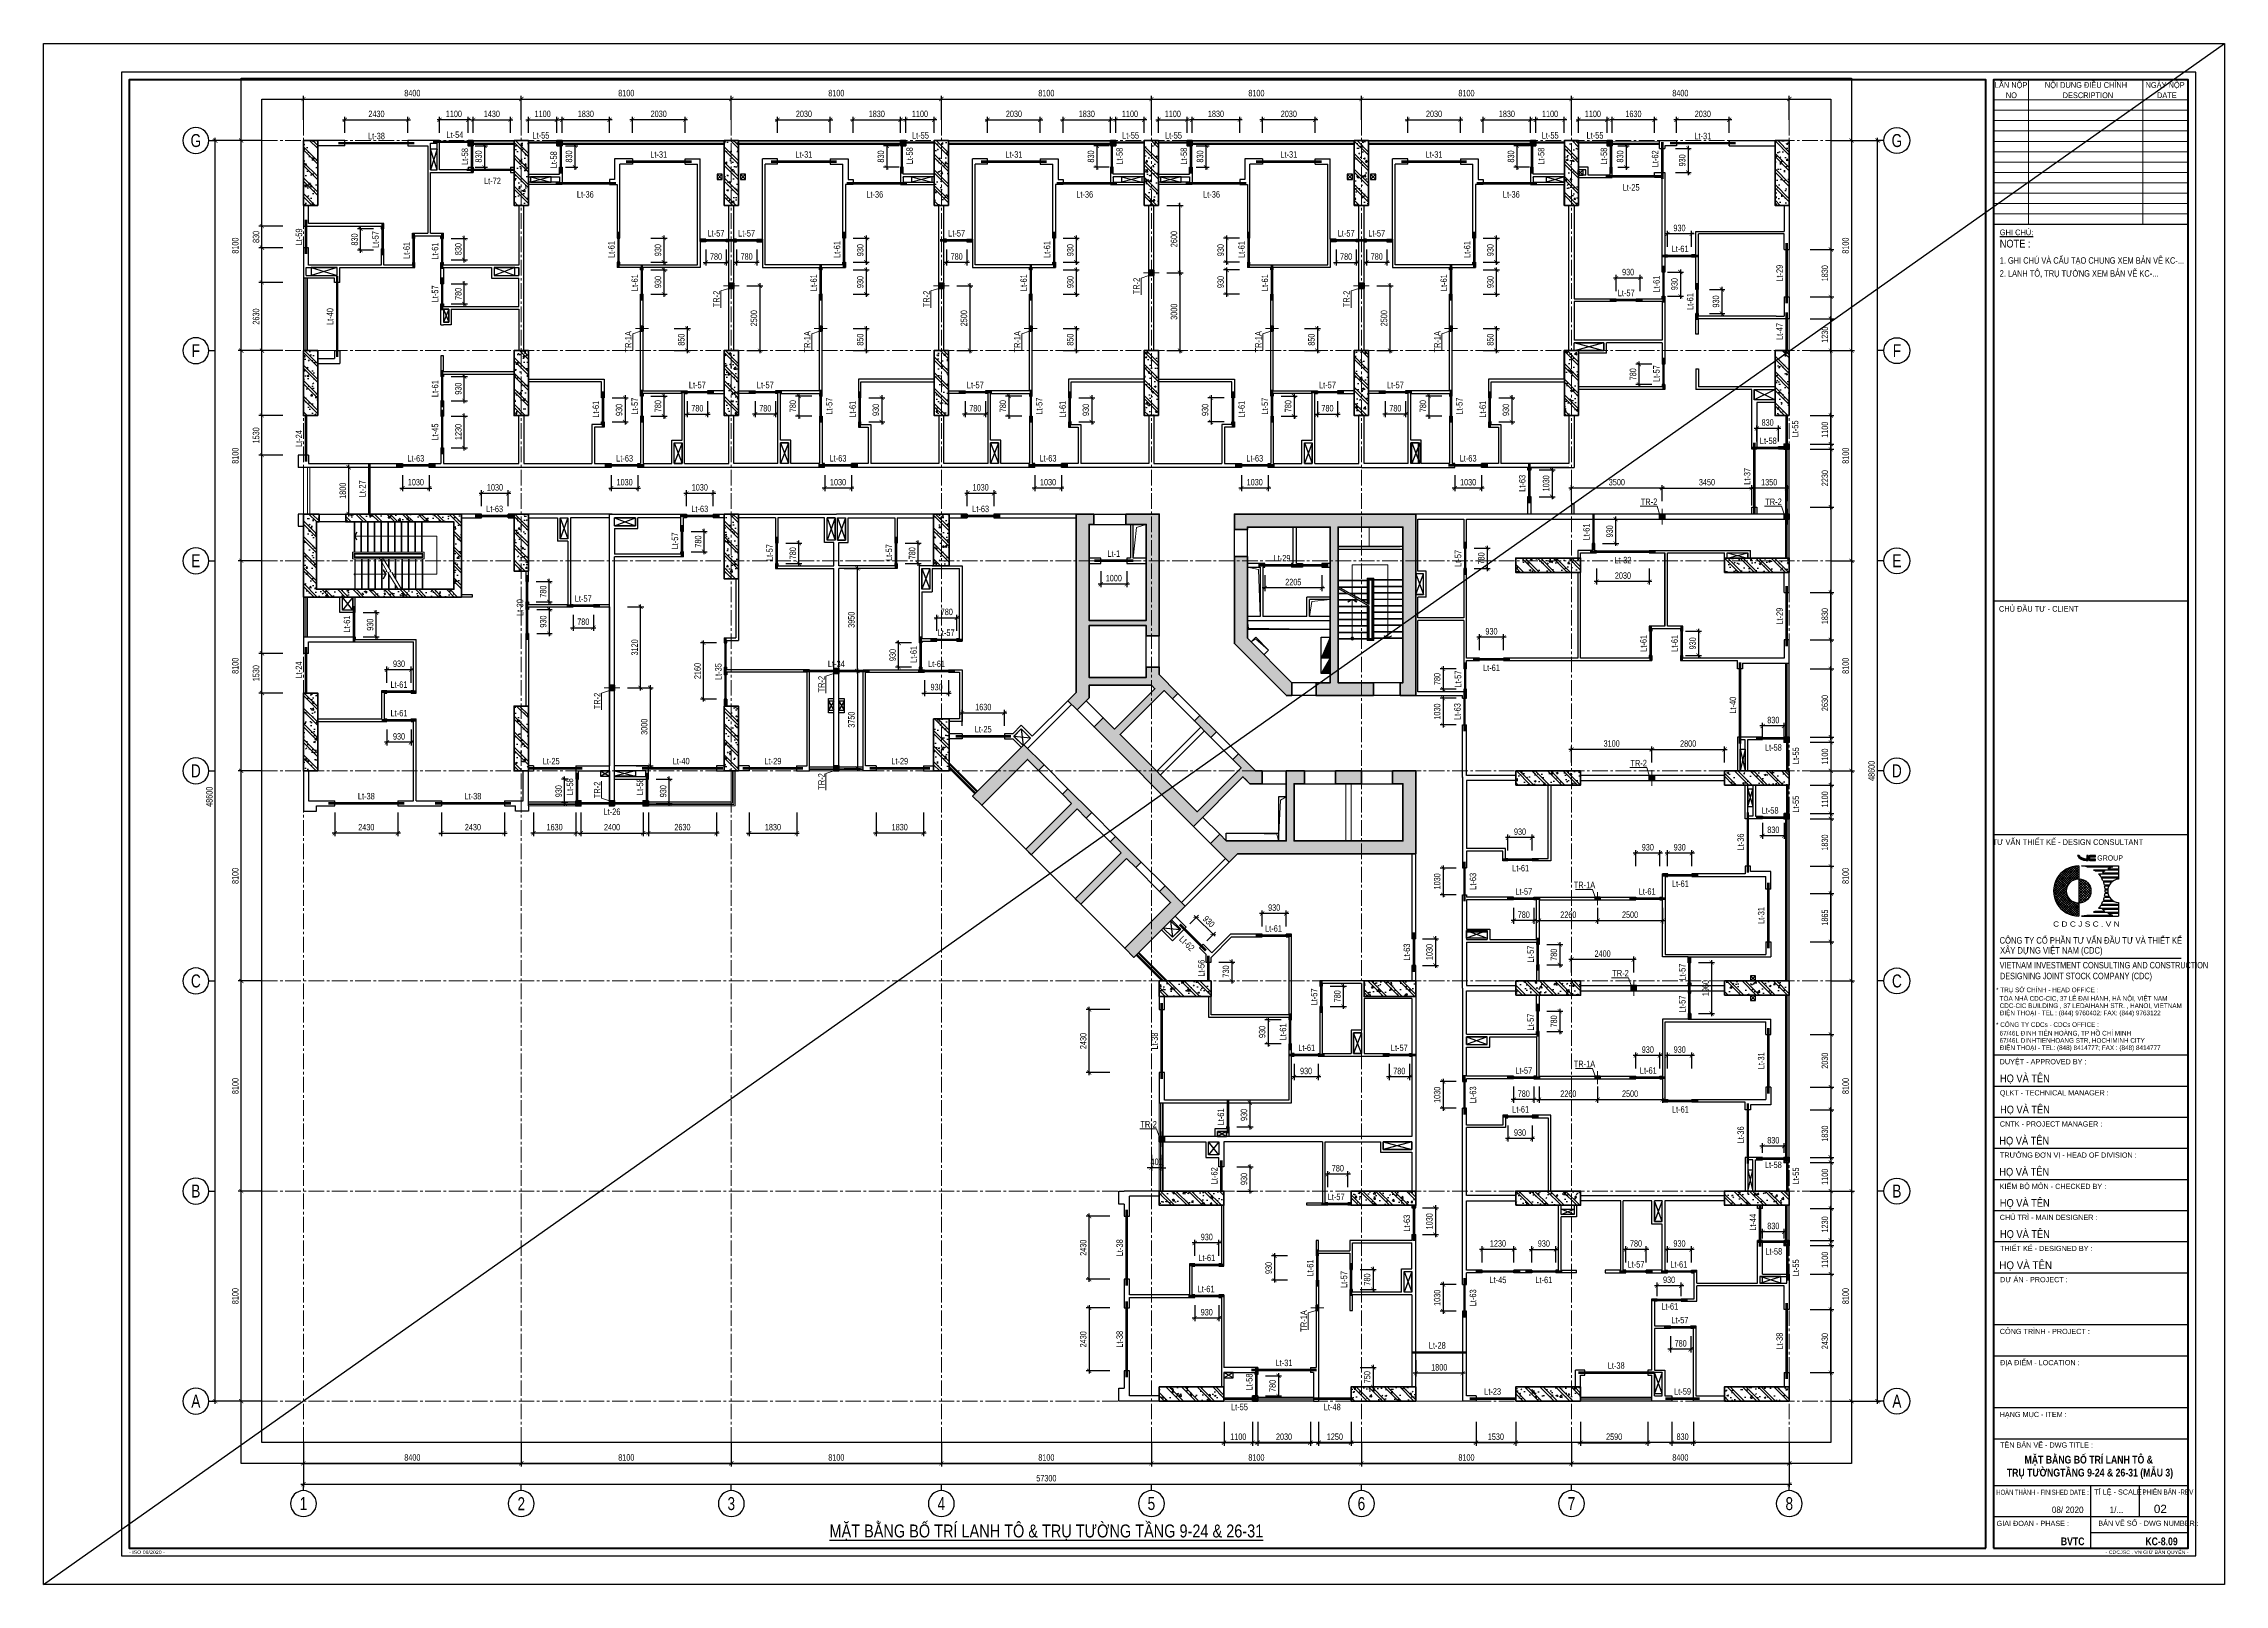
# Model space of a CAD drawing. Header units: millimetres. Extents: x 0 to 84100, y 0 to 158663.
# Drawn here: x 0 to 84100, y 39863 to 99263 of the extents above; entities that cross this region are included whole.
import ezdxf
from ezdxf.enums import TextEntityAlignment as Align

# ---------------------------------------------------------------- set-up
doc = ezdxf.new("R2010")
doc.units = ezdxf.units.MM
doc.header["$LTSCALE"] = 800
doc.header["$MEASUREMENT"] = 0
doc.linetypes.add('CENTER2', pattern=[1.125, 0.75, -0.125, 0.125, -0.125])
doc.linetypes.add('DASHED2', pattern=[0.375, 0.25, -0.125])
doc.layers.get('DEFPOINTS').update_dxf_attribs({"color": 87})
for name, color, linetype, lineweight in [('02.CDC.DIM', 1, 'Continuous', 20), ('A-Khuat', 8, 'DASHED2', 13), ('CDC - THAY', 9, 'Continuous', 20), ('CDC.01.AXIS', 160, 'CENTER2', 13), ('CDC.07.TEXTCOL', 3, 'Continuous', 18), ('CDC.09.COLUMN', 4, 'Continuous', 35), ('CDC.11.NOTE', 8, 'Continuous', 18)]:
    doc.layers.add(name, color=color, linetype=linetype, lineweight=lineweight)
for name, color, linetype in [('CDC -TEXT KHUNG', 7, 'Continuous'), ('CDC-KHUNGTEN', 9, 'Continuous'), ('CDC.02.DIM', 1, 'Continuous'), ('CDC.03.BORDER', 3, 'Continuous'), ('CDC.06.TEXT', 2, 'Continuous'), ('CDC.10.HATCH', 9, 'Continuous'), ('HATCH', 8, 'Continuous'), ('KCS_LANH_TO', 3, 'Continuous'), ('KT-CTN', 3, 'Continuous'), ('new bloc sdfasdfk$0$KT-CTN', 3, 'Continuous')]:
    doc.layers.add(name, color=color, linetype=linetype)
doc.layers.add('CDC.15.NOPLOT', color=87, linetype='Continuous', plot=False)
doc.layers.add('KCS_Plotter', color=11, linetype='Continuous', plot=False)
doc.styles.add('Arial', font='arial.ttf', dxfattribs={"width": 0.9, "height": 525})
doc.styles.add('Arial_4', font='arial.ttf', dxfattribs={"width": 0.75, "height": 3})
doc.styles.add('Arial_B_3', font='arialbd.ttf', dxfattribs={"width": 0.75, "height": 3})
doc.styles.add('BIGTEXT', font='arial.ttf', dxfattribs={"width": 0.8})
doc.styles.add('KCS_BIGTEXT', font='arial.ttf', dxfattribs={"width": 0.7})
doc.styles.add('KCS_SMTEXT', font='arial.ttf', dxfattribs={"width": 0.7})
doc.styles.add('KT CDC', font='arial.ttf', dxfattribs={"width": 0.85})
doc.dimstyles.new('KCS_DIM100', dxfattribs={"dimscale": 100, "dimtxt": 2.5, "dimasz": 1.6, "dimexe": 1.2, "dimexo": 0, "dimgap": 1, "dimtad": 1, "dimdec": 0, "dimzin": 0, "dimdsep": 46, "dimtxsty": 'KCS_SMTEXT', "dimblk": 'ARCHTICK', "dimcen": 0, "dimdle": 1, "dimclrd": 1, "dimclre": 1, "dimclrt": 2, "dimadec": 0, "dimazin": 0, "dimtfac": 1, "dimtdec": 0, "dimtix": 1, "dimtmove": 2, "dimatfit": 3, "dimfxl": 1, "dimtolj": 1, "dimtzin": 0, "dimarcsym": 0})
pattern_1 = [(50, (0, 0), (717.26, -62.752), [75, -825]), (355, (0, 0), (-138.751, 752.192), [60, -660]), (100.4514, (59.8, -5.2), (578.5094, 689.4395), [63.74, -701.142]), (46.1842, (0, 200), (1067.241, -165.519), [112.5, -1237.5]), (96.6356, (88.9, 186.2), (934.663, 974.118), [95.61, -1051.713]), (351.1842, (0, 200), (934.662, 974.119), [90, -990]), (21, (100, 150), (596.907, -402.619), [75, -825]), (226, (100, 150), (671.882, -365.54), [60, -660]), (71.4514, (149.74, 116.45), (840.2226, 322.5305), [63.74, -701.142]), (67.5, (0, 0), (-155.9162, 294.3745), [0, -652, 0, -670, 0, -662.5]), (4.5, (0, 0), (283.351, 380.1032), [0, -382, 0, -637, 0, -252.5]), (327.5, (-223, 0), (533.8224, -22.5549), [0, -250, 0, -780, 0, -1035]), (317.5, (-323, 0), (583.1862, 100.105), [0, -325, 0, -518, 0, -735]), (315, (0, 0), (300.5204, 300.5204), []), (315, (0, 122.5), (300.5204, 300.5204), [])]

msp = doc.modelspace()

# ---------------------------------------------------------------- texts
at = {"layer": 'CDC -TEXT KHUNG', "style": 'Arial_B_3', "width": 0.8}
for s, p in [('MẶT BẰNG BỐ TRÍ LANH TÔ & ', (78916.1, 44521.3)), ('TRỤ TƯỜNGTẦNG 9-24 & 26-31 (MẪU 3)', (78916.1, 44021.3))]:
    msp.add_text(s, height=300, dxfattribs=at).set_placement(p, align=Align.CENTER)
msp.add_text('KC-8.09', height=300, dxfattribs=at).set_placement((82300, 41370.7), align=Align.RIGHT)
at = {"layer": 'CDC.06.TEXT', "style": 'KCS_SMTEXT', "width": 0.75}
for s, rotation, p in [('Lt-54', 360, (15861, 95626.1)), ('Lt-38', 359.999535, (12835.7, 95576.1)), ('Lt-58', 90, (16370.7, 94911.1)), ('Lt-55', 360, (19180.2, 95601.1)), ('Lt-58', 90, (19795.8, 94786.1)), ('Lt-31', 360, (29320.7, 94866.1)), ('Lt-58', 90, (33521.5, 94940.5)), ('Lt-31', 360, (37420.4, 94866.1)), ('Lt-58', 90, (41615.4, 94923.8)), ('Lt-55', 360, (43574.4, 95601.1)), ('Lt-58', 90, (44096, 94923.8)), ('Lt-31', 360, (53620.4, 94866.1)), ('Lt-58', 90, (57876.7, 94923.8)), ('Lt-55', 360, (59828.7, 95601.1)), ('Lt-58', 90, (60295.7, 94923.8)), ('Lt-62', 90, (62270.7, 94823.1)), ('Lt-31', 359.999462, (63985.7, 95576.1)), ('Lt-72', 359.999999, (17309.7, 93846.1)), ('Lt-36', 360, (20890.6, 93326.1)), ('Lt-36', 360, (45040.9, 93326.1)), ('Lt-59', 89.998977, (9970.7, 91811.2)), ('Lt-57', 90, (12920.7, 91711.1)), ('Lt-57', 360, (27110.3, 91826.1)), ('Lt-57', 360, (35210.1, 91826.1)), ('Lt-57', 360, (51410.1, 91826.1)), ('Lt-61', 90, (14120.7, 91291.1)), ('Lt-61', 90, (15220.7, 91266.1)), ('Lt-61', 90, (22020.7, 91326.1)), ('Lt-61', 90, (30720.7, 91326.1)), ('Lt-61', 90, (38820.4, 91326.1)), ('Lt-61', 90, (46320.9, 91326.1)), ('Lt-61', 90, (55020.4, 91326.1)), ('Lt-61', 360, (63110.7, 91226.1)), ('Lt-61', 90, (22920.7, 90046.1)), ('Lt-61', 90, (29820.7, 90046.1)), ('Lt-61', 90, (37920.4, 90046.1)), ('Lt-61', 90, (47220.9, 90046.1)), ('Lt-61', 90, (54120.4, 90046.1)), ('Lt-61', 90, (62320.7, 89991.1)), ('Lt-29', 90, (67070.7, 90411.1)), ('Lt-57', 90, (15220.7, 89616.1)), ('Lt-61', 90, (63620.7, 89321.1)), ('Lt-40', 90, (11170.6, 88741.1)), ('Lt-47', 90, (67070.6, 88166.1)), ('Lt-57', 90, (62320.7, 86541.1)), ('Lt-61', 90, (15220.7, 85961.1)), ('Lt-57', 0, (25210.7, 85976.1)), ('Lt-57', 360, (27830.7, 85976.1)), ('Lt-57', 360, (35930.4, 85976.1)), ('Lt-57', 0, (49510.9, 85976.1)), ('Lt-57', 360, (52130.4, 85976.1)), ('Lt-61', 90, (21420.6, 85166.5)), ('Lt-57', 90, (22920.7, 85286.1)), ('Lt-57', 90, (30420.7, 85286.1)), ('Lt-61', 90, (31320.7, 85166.5)), ('Lt-57', 90, (38520.4, 85286.1)), ('Lt-61', 90, (39420.5, 85166.5)), ('Lt-61', 90, (46320.9, 85166.5)), ('Lt-57', 90, (47220.9, 85286.1)), ('Lt-57', 90, (54720.4, 85286.1)), ('Lt-61', 90, (55620.5, 85166.5)), ('Lt-24', 89.999235, (9970.7, 84036.2)), ('Lt-45', 90, (15220.7, 84291.1)), ('Lt-55', 90, (67670.7, 84409.4)), ('Lt-63', 360, (22405.7, 83151.1)), ('Lt-63', 360, (46705.9, 83151.1)), ('Lt-58', 360, (66510.7, 83826.1)), ('Lt-63', 90, (57145.7, 82311.1)), ('Lt-37', 89.999535, (65820.7, 82580.7)), ('Lt-27', 90, (12415.6, 82101.1)), ('Lt-63', 360, (25305.7, 81201.1)), ('Lt-57', 90.001682, (24470.6, 80091.1)), ('Lt-57', 90, (28120.7, 79641.1)), ('Lt-57', 90, (32720.7, 79641.1)), ('Lt-61', 90, (59620.7, 80436.1)), ('Lt-57', 90, (54670.7, 79416.1)), ('Lt-32', 0.001762, (60905.7, 79226.2)), ('Lt-30', 90, (18495.7, 77521.1)), ('Lt-29', 90, (67070.7, 77191.1)), ('Lt-61', 90, (11820.7, 76886.1)), ('Lt-57', 359.998318, (34805.7, 76426.2)), ('Lt-61', 90, (33670.7, 75716.1)), ('Lt-61', 90, (61820.7, 76141.1)), ('Lt-61', 90, (63020.7, 76141.1)), ('Lt-24', 90, (9970.7, 75116.1)), ('Lt-35', 90, (26145.7, 75051.1)), ('Lt-57', 90, (54670.7, 74766.1)), ('Lt-40', 90, (65270.7, 73757.9)), ('Lt-63', 90, (54645.7, 73511.1)), ('Lt-25', 0.000639, (36235.7, 72706.5)), ('Lt-40', 360, (24586.9, 71476.1)), ('Lt-29', 360, (28125.7, 71476.1)), ('Lt-29', 360, (33015.7, 71476.1)), ('Lt-55', 90, (67695.7, 71810.5)), ('Lt-58', 90, (20421.1, 70616.1)), ('Lt-58', 90, (23120.7, 70616.1)), ('Lt-55', 90, (67695.7, 69941.1)), ('Lt-26', 360, (21920.4, 69526.1)), ('Lt-36', 90, (65570.7, 68485.5)), ('Lt-63', 90, (55245.7, 66966.1)), ('Lt-57', 360, (57080.7, 66451.1)), ('Lt-61', 360, (61840.7, 66451.1)), ('Lt-31', 89.999465, (66360.7, 65651.2)), ('Lt-62', 315.000255, (44002, 64481.8)), ('Lt-63', 90, (52695.7, 64241.1)), ('Lt-57', 90, (57470.7, 64161.1)), ('Lt-56', 90, (44770.7, 63616.1)), ('Lt-57', 90, (63320.7, 63465.8)), ('Lt-57', 90, (49120.7, 62511.1)), ('Lt-57', 90, (63320.7, 62236.5)), ('Lt-61', 90, (47920.7, 61161.1)), ('Lt-57', 90, (57470.7, 61541.1)), ('Lt-38', 90, (42970.7, 60811.1)), ('Lt-61', 0, (61883.8, 59551.1)), ('Lt-31', 90.000535, (66360.7, 60051.1)), ('Lt-63', 90, (55245.7, 58736.1)), ('Lt-61', 90, (45520.7, 57886.1)), ('Lt-36', 90, (65570.7, 57193.8)), ('Lt-62', 90, (45270.7, 55616.1)), ('Lt-55', 90, (67695.7, 55608.7)), ('Lt-57', 0, (49845.7, 54676.1)), ('Lt-63', 90, (52695.7, 53786.1)), ('Lt-44', 90, (66040.6, 53821.8)), ('Lt-38', 90, (41620.7, 52841.1)), ('Lt-61', 90, (48970.7, 52061.1)), ('Lt-61', 360, (63060.7, 52076.1)), ('Lt-55', 90, (67695.7, 52066.2)), ('Lt-57', 90, (50270.7, 51616.1)), ('Lt-63', 90, (55245.7, 50911.1)), ('Lt-38', 90, (41620.7, 49311.1)), ('Lt-38', 90, (67070.7, 49241.1)), ('Lt-58', 90, (46620.7, 47666.2)), ('Lt-31', 360, (47835.7, 48276.2)), ('Lt-55', 360, (46117.1, 46576.1))]:
    msp.add_text(s, height=250, rotation=rotation, dxfattribs=at).set_placement(p, align=Align.CENTER)
for s, p in [('Lt-31', (23720.7, 94866.1)), ('Lt-55', (33815.6, 95601.1)), ('Lt-55', (41919.3, 95601.1)), ('Lt-31', (48020.9, 94866.1)), ('Lt-55', (58100.6, 95601.1)), ('Lt-36', (32052.2, 93326.1)), ('Lt-36', (40149, 93326.1)), ('Lt-36', (56600.4, 93326.1)), ('Lt-25', (61221.8, 93596.1)), ('Lt-57', (25931, 91826.1)), ('Lt-57', (50231.2, 91826.1)), ('Lt-57', (61030.7, 89526.1)), ('Lt-63', (14355.7, 83151.1)), ('Lt-63', (30635.7, 83151.1)), ('Lt-63', (38735.4, 83151.1)), ('Lt-63', (54935.4, 83151.1)), ('Lt-63', (17393.2, 81201.1)), ('Lt-63', (36135.7, 81201.1)), ('Lt-1', (41270.7, 79476.1)), ('Lt-29', (47759.7, 79300.9)), ('Lt-57', (20810.7, 77746.1)), ('Lt-34', (30570.7, 75226.1)), ('Lt-61', (34435.7, 75226.1)), ('Lt-61', (55835.7, 75076.1)), ('Lt-61', (13705.7, 74426.1)), ('Lt-61', (13705.7, 73326.1)), ('Lt-25', (19575.4, 71476.1)), ('Lt-58', (66706.7, 72004.1)), ('Lt-38', (12445.7, 70125.9)), ('Lt-38', (16555.7, 70125.9)), ('Lt-58', (66580.7, 69576.1)), ('Lt-61', (56961, 67351.2)), ('Lt-61', (63120.7, 66751.1)), ('Lt-61', (47430.7, 65026.1)), ('Lt-61', (48710.7, 60426.1)), ('Lt-57', (52280.7, 60426.1)), ('Lt-57', (57080.7, 59551.1)), ('Lt-61', (56961, 58051.1)), ('Lt-61', (63120.7, 58051.1)), ('Lt-58', (66707.3, 55912)), ('Lt-61', (44855.7, 52326.1)), ('Lt-57', (61410.7, 52076.1)), ('Lt-58', (66721.7, 52577.5)), ('Lt-61', (44830.7, 51126.1)), ('Lt-45', (56085.7, 51476.1)), ('Lt-61', (57855.7, 51476.1)), ('Lt-61', (62710.7, 50456.1)), ('Lt-57', (63105.7, 49926.1)), ('Lt-28', (53745.7, 48951.1)), ('Lt-38', (60645.7, 48176.1)), ('Lt-23', (55880.7, 47176.1)), ('Lt-59', (63205.7, 47176.1)), ('Lt-48', (49695.7, 46576.1))]:
    msp.add_text(s, height=250, dxfattribs=at).set_placement(p, align=Align.CENTER)
at = {"layer": 'CDC.06.TEXT', "style": 'Arial', "width": 0.75}
for s, p in [('1. GHI CHÚ VÀ CẤU TẠO CHUNG XEM BẢN VẼ KC-...', (75435.8, 90902.9)), ('2. LANH TÔ, TRỤ TƯỜNG XEM BẢN VẼ KC-...', (75435.8, 90402.9))]:
    msp.add_text(s, height=250, dxfattribs=at).set_placement(p, align=Align.MIDDLE_LEFT)
at = {"layer": 'CDC.06.TEXT', "color": 4, "style": 'KCS_BIGTEXT', "width": 0.8}
msp.add_text('%%UMẶT BẰNG BỐ TRÍ LANH TÔ & TRỤ TƯỜNG TẦNG 9-24 & 26-31', height=500, dxfattribs=at).set_placement((38670.7, 41671.6), align=Align.CENTER)
at = {"layer": 'CDC.07.TEXTCOL', "style": 'KCS_SMTEXT', "width": 0.75}
for s, rotation, p in [('TR-2', 90, (42270.9, 89918.3)), ('TR-2', 90, (26071.1, 89418.3)), ('TR-2', 90, (34170.9, 89418.3)), ('TR-2', 90, (50370.9, 89418.3)), ('TR-1A', 90, (22670.7, 87768.3)), ('TR-1A', 90, (29570.7, 87768.3)), ('TR-1A', 90, (37670.4, 87768.3)), ('TR-1A', 90, (46970.9, 87768.3)), ('TR-1A', 90, (53870.4, 87768.3)), ('TR-2', 0, (61912.8, 81476.1)), ('TR-2', 0, (66712.8, 81476.2)), ('TR-2', 90, (21470.7, 73918.3)), ('TR-2', 90, (30120.7, 74568.3)), ('TR-2', 0, (61512.8, 71401.1)), ('TR-2', 90, (21470.7, 70491.7)), ('TR-2', 90, (30120.7, 70818.3)), ('TR-1A', 0, (59422.8, 66701.1)), ('TR-2', 0, (60812.8, 63301.1)), ('TR-1A', 0, (59422.8, 59801.1)), ('TR-2', 0, (42612.8, 57476.1)), ('TR-1A', 90, (48720.2, 50018.3))]:
    msp.add_text(s, height=250, rotation=rotation, dxfattribs=at).set_placement(p, align=Align.CENTER)

# ---------------------------------------------------------------- blocks, each defined once
blk = doc.blocks.new('*X5')
at = {"color": 0}
for p, q in [((30675, 38842), (30681, 38848)), ((30675, 38816), (30699, 38840)), ((30675, 38789), (30717, 38831)), ((30675, 38763), (30736, 38823)), ((30675, 38736), (30754, 38815)), ((30675, 38710), (30773, 38807)), ((30675, 38683), (30791, 38799)), ((30675, 38656), (30810, 38791)), ((30675, 38630), (30828, 38783)), ((30675, 38603), (30847, 38775)), ((30675, 38577), (30865, 38767)), ((30675, 38550), (30883, 38759)), ((30675, 38524), (30902, 38751)), ((30678, 38500), (30920, 38743)), ((30704, 38500), (30939, 38735)), ((30731, 38500), (30957, 38727)), ((30757, 38500), (30976, 38718)), ((30784, 38500), (30994, 38710)), ((30810, 38500), (31013, 38702)), ((30837, 38500), (31031, 38694)), ((30863, 38500), (31049, 38686)), ((30890, 38500), (31068, 38678)), ((30916, 38500), (31086, 38670)), ((30943, 38500), (31105, 38662)), ((30969, 38500), (31123, 38654)), ((30996, 38500), (31142, 38646)), ((31022, 38500), (31160, 38638)), ((31049, 38500), (31179, 38630)), ((31075, 38500), (31197, 38622)), ((31102, 38500), (31215, 38614)), ((31128, 38500), (31234, 38605)), ((31155, 38500), (31252, 38597)), ((31181, 38500), (31271, 38589)), ((31208, 38500), (31289, 38581)), ((31234, 38500), (31308, 38573)), ((31261, 38500), (31326, 38565)), ((31288, 38500), (31345, 38557)), ((31314, 38500), (31363, 38549)), ((31341, 38500), (31381, 38541)), ((31367, 38500), (31400, 38533)), ((31394, 38500), (31418, 38525)), ((31420, 38500), (31437, 38517)), ((31447, 38500), (31455, 38509)), ((31473, 38500), (31474, 38501))]:
    blk.add_line(p, q, dxfattribs=at)
blk = doc.blocks.new('TRUC9-31')
at = {"layer": 'CDC.10.HATCH', "ltscale": 0.5}
h = blk.add_hatch(dxfattribs=at)
h.set_pattern_fill('BETONG', color=256, scale=100, style=0, pattern_type=2)
h.set_pattern_definition(pattern_1)
h.paths.add_polyline_path([(0, 46100), (550, 46100), (550, 48600), (0, 48600)])
h = blk.add_hatch(dxfattribs=at)
h.set_pattern_fill('BETONG', color=256, scale=100, style=0, pattern_type=2)
h.set_pattern_definition(pattern_1)
h.paths.add_polyline_path([(8125, 46100), (8675, 46100), (8675, 48600), (8125, 48600), (8125, 47086)])
h = blk.add_hatch(dxfattribs=at)
h.set_pattern_fill('BETONG', color=256, scale=100, style=0, pattern_type=2)
h.set_pattern_definition(pattern_1)
edge = h.paths.add_edge_path()
edge.add_line((16250, 46100), (16775, 46100))
edge.add_line((16775, 46100), (16775, 48600))
edge.add_line((16775, 48600), (16225, 48600))
edge.add_line((16225, 48600), (16225, 47086))
edge.add_line((16225, 47086), (16225, 46102))
h = blk.add_hatch(dxfattribs=at)
h.set_pattern_fill('BETONG', color=256, scale=100, style=0, pattern_type=2)
h.set_pattern_definition(pattern_1)
h.paths.add_polyline_path([(24325, 46100), (24875, 46100), (24875, 48600), (24325, 48600), (24325, 47086)])
h = blk.add_hatch(dxfattribs=at)
h.set_pattern_fill('BETONG', color=256, scale=100, style=0, pattern_type=2)
h.set_pattern_definition(pattern_1)
h.paths.add_polyline_path([(32425, 46100), (32975, 46100), (32975, 48600), (32425, 48600), (32425, 47086)])
h = blk.add_hatch(dxfattribs=at)
h.set_pattern_fill('BETONG', color=256, scale=100, style=0, pattern_type=2)
h.set_pattern_definition(pattern_1)
h.paths.add_polyline_path([(40525, 46100), (41075, 46100), (41075, 48600), (40525, 48600), (40525, 47086)])
h = blk.add_hatch(dxfattribs=at)
h.set_pattern_fill('BETONG', color=256, scale=100, style=0, pattern_type=2)
h.set_pattern_definition(pattern_1)
h.paths.add_polyline_path([(48625, 46100), (49175, 46100), (49175, 48600), (48625, 48600), (48625, 47086)])
h = blk.add_hatch(dxfattribs=at)
h.set_pattern_fill('BETONG', color=256, scale=100, style=0, pattern_type=2)
h.set_pattern_definition(pattern_1)
h.paths.add_polyline_path([(56750, 46100), (57300, 46100), (57300, 48600), (56750, 48600), (56750, 47086)])
h = blk.add_hatch(dxfattribs=at)
h.set_pattern_fill('BETONG', color=256, scale=100, style=0, pattern_type=2)
h.set_pattern_definition(pattern_1)
h.paths.add_polyline_path([(0, 38000), (550, 38000), (550, 40500), (0, 40500), (0, 38986)])
h = blk.add_hatch(dxfattribs=at)
h.set_pattern_fill('BETONG', color=256, scale=100, style=0, pattern_type=2)
h.set_pattern_definition(pattern_1)
h.paths.add_polyline_path([(8125, 38000), (8675, 38000), (8675, 40500), (8125, 40500), (8125, 38986)])
h = blk.add_hatch(dxfattribs=at)
h.set_pattern_fill('BETONG', color=256, scale=100, style=0, pattern_type=2)
h.set_pattern_definition(pattern_1)
h.paths.add_polyline_path([(16225, 38000), (16775, 38000), (16775, 40500), (16225, 40500), (16225, 38986)])
h = blk.add_hatch(dxfattribs=at)
h.set_pattern_fill('BETONG', color=256, scale=100, style=0, pattern_type=2)
h.set_pattern_definition(pattern_1)
h.paths.add_polyline_path([(24325, 37991), (24875, 38000), (24875, 40500), (24325, 40491), (24325, 38978)])
h = blk.add_hatch(dxfattribs=at)
h.set_pattern_fill('BETONG', color=256, scale=100, style=0, pattern_type=2)
h.set_pattern_definition(pattern_1)
h.paths.add_polyline_path([(32425, 38000), (32975, 38000), (32975, 40500), (32425, 40500), (32425, 38986)])
h = blk.add_hatch(dxfattribs=at)
h.set_pattern_fill('BETONG', color=256, scale=100, style=0, pattern_type=2)
h.set_pattern_definition(pattern_1)
h.paths.add_polyline_path([(40525, 38000), (41075, 38000), (41075, 40500), (40525, 40500), (40525, 38986)])
h = blk.add_hatch(dxfattribs=at)
h.set_pattern_fill('BETONG', color=256, scale=100, style=0, pattern_type=2)
h.set_pattern_definition(pattern_1)
h.paths.add_polyline_path([(48625, 38000), (49175, 38000), (49175, 40500), (48625, 40500), (48625, 38986)])
h = blk.add_hatch(dxfattribs=at)
h.set_pattern_fill('BETONG', color=256, scale=100, style=0, pattern_type=2)
h.set_pattern_definition(pattern_1)
h.paths.add_polyline_path([(56750, 38000), (57300, 38000), (57300, 40500), (56750, 40500), (56750, 38986)])
h = blk.add_hatch(dxfattribs=at)
h.set_pattern_fill('BETONG', color=256, scale=100, style=0, pattern_type=2)
h.set_pattern_definition(pattern_1)
h.paths.add_polyline_path([(1630, 33900), (5800, 33900), (5800, 31300), (500, 31300), (500, 33900), (600, 33900), (600, 34200), (0, 34200), (0, 31000), (6100, 31000), (6100, 34200), (1630, 34200)])
h = blk.add_hatch(dxfattribs=at)
h.set_pattern_fill('BETONG', color=256, scale=100, style=0, pattern_type=2)
h.set_pattern_definition(pattern_1)
h.paths.add_polyline_path([(8125, 32000), (8675, 32000), (8675, 34200), (8125, 34200)])
h = blk.add_hatch(dxfattribs=at)
h.set_pattern_fill('BETONG', color=256, scale=100, style=0, pattern_type=2)
h.set_pattern_definition(pattern_1)
h.paths.add_polyline_path([(16225, 31700), (16775, 31700), (16775, 34200), (16225, 34200), (16225, 32686)])
h = blk.add_hatch(dxfattribs=at)
h.set_pattern_fill('BETONG', color=256, scale=100, style=0, pattern_type=2)
h.set_pattern_definition(pattern_1)
h.paths.add_polyline_path([(24300, 32200), (24900, 32200), (24900, 34200), (24300, 34200), (24300, 32686)])
h = blk.add_hatch(dxfattribs=at)
h.set_pattern_fill('BETONG', color=256, scale=100, style=0, pattern_type=2)
h.set_pattern_definition(pattern_1)
h.paths.add_polyline_path([(42900, 34200), (35900, 34200), (35900, 33600), (36400, 33600), (36400, 33700), (39600, 33700), (39600, 27700), (39050, 27700), (39050, 27200), (41270, 27200), (41270, 27700), (39900, 27700), (39900, 33700), (42400, 33700), (42400, 27700), (42300, 27700), (42300, 27200), (42900, 27200)])
h.paths.add_polyline_path([(36400, 32570), (35900, 32570), (35900, 29210), (37910, 27200), (38120, 27200), (38120, 27697), (36400, 29417)], flags=17)
h.paths.add_polyline_path([(38200, 23800), (38600, 23800), (38600, 24300), (37900, 24300), (37900, 24000), (37900, 21600), (35590, 21600), (35334, 21857), (34980, 21503), (35701, 20782), (36020, 21100), (42900, 21100), (42900, 24300), (42000, 24300), (42000, 23800), (42400, 23800), (42400, 21600), (38200, 21600)])
h.paths.add_polyline_path([(40800, 24300), (39800, 24300), (39800, 23800), (40800, 23800)], flags=17)
h.paths.add_polyline_path([(36970, 24300), (36709, 24300), (36055, 24954), (35843, 24742), (36161, 24423), (34464, 22726), (31494, 25696), (33191, 27393), (33509, 27075), (33721, 27287), (33000, 28009), (33000, 28300), (32500, 28300), (32500, 27900), (30300, 27900), (30300, 29900), (32500, 29900), (32500, 29500), (33000, 29500), (33000, 34200), (31720, 34200), (31720, 33800), (32500, 33800), (32500, 30100), (30300, 30100), (30300, 33800), (30480, 33800), (30480, 34200), (29800, 34200), (29800, 31660), (29800, 27326), (29479, 27004), (29832, 26651), (30300, 27118), (30300, 27600), (32702, 27600), (32838, 27464), (31282, 25908), (30844, 26347), (30490, 25993), (34323, 22161), (36232, 24070), (36502, 23800), (36970, 23800)])
h.paths.add_polyline_path([(31317, 21772), (31105, 21560), (31529, 21135), (29762, 19368), (29974, 19155), (31742, 20923), (32095, 20570), (32307, 20782)])
h.paths.add_polyline_path([(34004, 19085), (33226, 19863), (33014, 19650), (33439, 19226), (31671, 17458), (32024, 17105)])
h.paths.add_polyline_path([(27923, 24742), (28347, 24317), (28560, 24530), (27782, 25307), (25802, 23327), (26155, 22974)])
h.paths.add_polyline_path([(29479, 23610), (29267, 23398), (29620, 23045), (27852, 21277), (28065, 21065), (29832, 22832), (30186, 22479), (30398, 22691)])
h.paths.add_polyline_path([(34994, 25590), (35206, 25802), (34570, 26439), (34358, 26227)], flags=17)
h = blk.add_hatch(dxfattribs=at)
h.set_pattern_fill('BETONG', color=256, scale=100, style=0, pattern_type=2)
h.set_pattern_definition(pattern_1)
h.paths.add_polyline_path([(49250, 31950), (49250, 32500), (47736, 32500), (46750, 32500), (46750, 31950)])
h = blk.add_hatch(dxfattribs=at)
h.set_pattern_fill('BETONG', color=256, scale=100, style=0, pattern_type=2)
h.set_pattern_definition(pattern_1)
h.paths.add_polyline_path([(54800, 32500), (54800, 31950), (57303, 31948), (57300, 32500), (55786, 32500)])
h = blk.add_hatch(dxfattribs=at)
h.set_pattern_fill('BETONG', color=256, scale=100, style=0, pattern_type=2)
h.set_pattern_definition(pattern_1)
h.paths.add_polyline_path([(0, 24300), (550, 24300), (550, 27300), (0, 27300), (0, 24786)])
h = blk.add_hatch(dxfattribs=at)
h.set_pattern_fill('BETONG', color=256, scale=100, style=0, pattern_type=2)
h.set_pattern_definition(pattern_1)
h.paths.add_polyline_path([(8125, 24300), (8675, 24300), (8675, 26800), (8125, 26800), (8125, 24786)])
h = blk.add_hatch(dxfattribs=at)
h.set_pattern_fill('BETONG', color=256, scale=100, style=0, pattern_type=2)
h.set_pattern_definition(pattern_1)
h.paths.add_polyline_path([(16225, 24300), (16775, 24300), (16775, 26800), (16225, 26800), (16225, 24803)])
h = blk.add_hatch(dxfattribs=at)
h.set_pattern_fill('BETONG', color=256, scale=100, style=0, pattern_type=2)
h.set_pattern_definition(pattern_1)
h.paths.add_polyline_path([(24300, 24300), (24900, 24300), (24900, 26300), (24300, 26300), (24300, 24786)])
h = blk.add_hatch(dxfattribs=at)
h.set_pattern_fill('BETONG', color=256, scale=100, style=0, pattern_type=2)
h.set_pattern_definition(pattern_1)
h.paths.add_polyline_path([(49250, 23750), (49250, 24300), (47736, 24300), (46750, 24300), (46750, 23750)])
h = blk.add_hatch(dxfattribs=at)
h.set_pattern_fill('BETONG', color=256, scale=100, style=0, pattern_type=2)
h.set_pattern_definition(pattern_1)
h.paths.add_polyline_path([(57300, 23750), (57300, 24300), (55786, 24300), (54800, 24300), (54800, 23750)])
h = blk.add_hatch(dxfattribs=at)
h.set_pattern_fill('BETONG', color=256, scale=100, style=0, pattern_type=2)
h.set_pattern_definition(pattern_1)
h.paths.add_polyline_path([(33000, 15600), (35000, 15600), (35000, 16200), (33000, 16200), (33000, 16103)])
h = blk.add_hatch(dxfattribs=at)
h.set_pattern_fill('BETONG', color=256, scale=100, style=0, pattern_type=2)
h.set_pattern_definition(pattern_1)
h.paths.add_polyline_path([(41973, 15600), (42900, 15600), (42900, 16200), (40900, 16200), (40900, 15600), (41509, 15600)])
h = blk.add_hatch(dxfattribs=at)
h.set_pattern_fill('BETONG', color=256, scale=100, style=0, pattern_type=2)
h.set_pattern_definition(pattern_1)
h.paths.add_polyline_path([(49250, 15650), (49250, 16200), (47686, 16200), (46750, 16200), (46750, 15650)])
h = blk.add_hatch(dxfattribs=at)
h.set_pattern_fill('BETONG', color=256, scale=100, style=0, pattern_type=2)
h.set_pattern_definition(pattern_1)
h.paths.add_polyline_path([(57300, 15650), (57300, 16200), (55786, 16200), (54800, 16200), (54800, 15650)])
h = blk.add_hatch(dxfattribs=at)
h.set_pattern_fill('BETONG', color=256, scale=100, style=0, pattern_type=2)
h.set_pattern_definition(pattern_1)
h.paths.add_polyline_path([(33000, 7550), (35500, 7550), (35500, 8100), (33000, 8100), (33000, 8003)])
h = blk.add_hatch(dxfattribs=at)
h.set_pattern_fill('BETONG', color=256, scale=100, style=0, pattern_type=2)
h.set_pattern_definition(pattern_1)
h.paths.add_polyline_path([(41973, 7550), (42900, 7550), (42900, 8100), (40400, 8100), (40400, 7550), (41509, 7550)])
h = blk.add_hatch(dxfattribs=at)
h.set_pattern_fill('BETONG', color=256, scale=100, style=0, pattern_type=2)
h.set_pattern_definition(pattern_1)
h.paths.add_polyline_path([(49250, 7550), (49250, 8100), (47736, 8100), (46750, 8100), (46750, 7550)])
h = blk.add_hatch(dxfattribs=at)
h.set_pattern_fill('BETONG', color=256, scale=100, style=0, pattern_type=2)
h.set_pattern_definition(pattern_1)
h.paths.add_polyline_path([(57300, 7550), (57300, 8100), (55786, 8100), (54800, 8100), (54800, 7550)])
h = blk.add_hatch(dxfattribs=at)
h.set_pattern_fill('BETONG', color=256, scale=100, style=0, pattern_type=2)
h.set_pattern_definition(pattern_1)
h.paths.add_polyline_path([(33000, 0), (35500, 0), (35500, 550), (33000, 550), (33000, 403)])
h = blk.add_hatch(dxfattribs=at)
h.set_pattern_fill('BETONG', color=256, scale=100, style=0, pattern_type=2)
h.set_pattern_definition(pattern_1)
h.paths.add_polyline_path([(42900, 0), (42900, 550), (41386, 550), (40400, 550), (40400, 0)])
h = blk.add_hatch(dxfattribs=at)
h.set_pattern_fill('BETONG', color=256, scale=100, style=0, pattern_type=2)
h.set_pattern_definition(pattern_1)
h.paths.add_polyline_path([(49250, 0), (49250, 550), (47736, 550), (46750, 550), (46750, 0)])
h = blk.add_hatch(dxfattribs=at)
h.set_pattern_fill('BETONG', color=256, scale=100, style=0, pattern_type=2)
h.set_pattern_definition(pattern_1)
h.paths.add_polyline_path([(54800, 550), (54800, 0), (57300, 0), (57300, 553)])
at = {"layer": 'CDC - THAY', "lineweight": 25}
blk.add_line((38300, 33700), (38150, 33700), dxfattribs=at)
at = {"layer": 'CDC - THAY', "ltscale": 0.5}
for p, q in [((34605, 25979), (32926, 24300)), ((34747, 25838), (33050, 24141)), ((40200, 23800), (40200, 21600)), ((40400, 23800), (40400, 21600))]:
    blk.add_line(p, q, dxfattribs=at)
at = {"layer": 'CDC.01.AXIS'}
for p, q in [((0, -1600), (0, 50200)), ((8400, -1600), (8400, 50200)), ((16500, -1600), (16500, 50200)), ((24600, -1600), (24600, 50200)), ((32700, -1600), (32700, 50200)), ((40800, -1600), (40800, 50200)), ((48900, -1600), (48900, 50200)), ((57300, -1600), (57300, 50200)), ((-1600, 48600), (58900, 48600)), ((-1600, 40500), (58900, 40500)), ((-1600, 32400), (58900, 32400)), ((-1600, 24300), (58900, 24300)), ((-1600, 16200), (58900, 16200)), ((-1600, 8100), (58900, 8100)), ((-1600, 0), (58900, 0))]:
    blk.add_line(p, q, dxfattribs=at)
at = {"layer": 'CDC.03.BORDER'}
for p, q in [((600, 34200), (1630, 34200)), ((1630, 33900), (600, 33900)), ((30480, 34200), (31720, 34200)), ((30480, 33800), (31720, 33800)), ((35900, 32570), (35900, 33600)), ((36400, 32570), (36400, 33600)), ((39900, 32950), (42300, 32950)), ((39900, 32850), (42400, 32850)), ((36900, 32150), (36900, 30250)), ((37000, 32150), (37000, 30250)), ((38700, 30250), (38700, 31000)), ((38800, 30250), (38800, 30900)), ((32500, 28300), (32500, 29500)), ((33000, 28300), (33000, 29500)), ((39600, 29750), (36400, 29750)), ((36545, 29272), (36722, 29449)), ((36722, 29449), (37217, 28954)), ((39250, 28650), (39250, 29450)), ((39250, 29450), (39600, 29450)), ((37040, 28777), (37217, 28954)), ((39250, 28050), (39250, 28650)), ((39600, 28050), (39250, 28050)), ((30844, 26347), (30186, 27004)), ((33509, 27075), (34358, 26227)), ((33721, 27287), (34570, 26439)), ((39050, 27700), (38120, 27700)), ((39050, 27200), (38120, 27200)), ((42300, 27700), (41270, 27700)), ((42300, 27200), (41270, 27200)), ((30490, 25993), (29832, 26651)), ((34994, 25590), (35843, 24742)), ((35206, 25802), (36055, 24954)), ((28560, 24530), (29479, 23610)), ((28347, 24317), (29267, 23398)), ((36970, 24300), (37900, 24300)), ((36970, 23800), (37900, 23800)), ((38600, 24300), (39800, 24300)), ((38600, 23800), (39800, 23800)), ((40800, 24300), (42000, 24300)), ((40800, 23800), (42000, 23800)), ((26155, 22974), (31671, 17458)), ((30186, 22479), (31105, 21560)), ((30398, 22691), (31317, 21772)), ((34980, 21503), (34323, 22161)), ((35334, 21857), (34676, 22514)), ((32095, 20570), (33014, 19650)), ((32307, 20782), (33226, 19863))]:
    blk.add_line(p, q, dxfattribs=at)
at = {"layer": 'CDC.03.BORDER', "lineweight": 25}
for p, q in [((38150, 33700), (38150, 32300)), ((38300, 32300), (38300, 33700)), ((37070, 32300), (36400, 32300)), ((36400, 32150), (36900, 32150)), ((37000, 32150), (37070, 32150)), ((37070, 32150), (37070, 32300)), ((38150, 32300), (38100, 32300)), ((38100, 32300), (38100, 32150)), ((39600, 31000), (38700, 31000)), ((39600, 30900), (38800, 30900)), ((36900, 30250), (36400, 30250)), ((36400, 30100), (39600, 30100)), ((38700, 30250), (37000, 30250)), ((39600, 30250), (38800, 30250))]:
    blk.add_line(p, q, dxfattribs=at)
for points in [[(31900, 33800), (31900, 32500), (31750, 32500), (31750, 32300), (32500, 32300)], [(32500, 32500), (32000, 32500), (32000, 33800)], [(30300, 32300), (30750, 32300), (30750, 32500), (30300, 32500)]]:
    blk.add_lwpolyline(points, dxfattribs=at)
at = {"layer": 'CDC.03.BORDER'}
blk.add_lwpolyline([(42400, 32950), (39900, 32950), (39900, 33700), (42400, 33700)], close=True, dxfattribs=at)
for points in [[(38300, 32300), (38525, 32300), (38525, 32150), (38100, 32150)], [(39600, 32300), (39275, 32300), (39275, 32150), (39600, 32150)]]:
    blk.add_lwpolyline(points, dxfattribs=at)
at = {"layer": 'CDC.09.COLUMN', "lineweight": 25}
blk.add_line((36400, 32300), (36400, 32150), dxfattribs=at)
at = {"layer": 'CDC.09.COLUMN'}
for p, q in [((29832, 26651), (29479, 27004)), ((41270, 27200, 0), (41270, 27700, 0)), ((30603, 25880), (30490, 25993)), ((29267, 23398), (29479, 23610)), ((30398, 22691), (29479, 23610)), ((36302, 24000), (36502, 23800)), ((27852, 21277), (29620, 23045)), ((28065, 21065), (29832, 22832)), ((29267, 23398), (29620, 23045)), ((29832, 22832), (30186, 22479)), ((30186, 22479), (30398, 22691)), ((27852, 21277), (28065, 21065)), ((29762, 19368), (31529, 21135)), ((31105, 21560), (31317, 21772)), ((31105, 21560), (31529, 21135)), ((32307, 20782), (31317, 21772)), ((29974, 19155), (31742, 20923)), ((31742, 20923), (32095, 20570)), ((32095, 20570), (32307, 20782)), ((29762, 19368), (29974, 19155))]:
    blk.add_line(p, q, dxfattribs=at)
for points in [[(550, 46100), (550, 48600), (0, 48600), (0, 46100)], [(8675, 46100), (8675, 48600), (8125, 48600), (8125, 46100)], [(16775, 46100), (16775, 48600), (16225, 48600), (16225, 46100)], [(24875, 46100), (24875, 48600), (24325, 48600), (24325, 46100)], [(32975, 46100), (32975, 48600), (32425, 48600), (32425, 46100)], [(41075, 46100), (41075, 48600), (40525, 48600), (40525, 46100)], [(49175, 46100), (49175, 48600), (48625, 48600), (48625, 46100)], [(57300, 46100), (57300, 48600), (56750, 48600), (56750, 46100)], [(550, 38000), (550, 40500), (0, 40500), (0, 38000)], [(8675, 38000), (8675, 40500), (8125, 40500), (8125, 38000)], [(16775, 38000), (16775, 40500), (16225, 40500), (16225, 38000)], [(24875, 38000), (24875, 40500), (24325, 40500), (24325, 38000)], [(32975, 38000), (32975, 40500), (32425, 40500), (32425, 38000)], [(41075, 38000), (41075, 40500), (40525, 40500), (40525, 38000)], [(49175, 38000), (49175, 40500), (48625, 40500), (48625, 38000)], [(57300, 38000), (57300, 40500), (56750, 40500), (56750, 38000)], [(600, 33900), (600, 34200), (0, 34200), (0, 31000), (6100, 31000), (6100, 34200), (1630, 34200), (1630, 33900), (5800, 33900), (5800, 31300), (500, 31300), (500, 33900)], [(8675, 32000), (8675, 34200), (8125, 34200), (8125, 32000)], [(16775, 31700), (16775, 34200), (16225, 34200), (16225, 31700)], [(24900, 32200), (24900, 34200), (24300, 34200), (24300, 32200)], [(38120, 27200), (37910, 27200), (35900, 29210), (35900, 32570), (36400, 32570), (36400, 29417), (38117, 27700), (38120, 27700)], [(46750, 31950), (49250, 31950), (49250, 32500), (46750, 32500)], [(54800, 31950), (57300, 31950), (57300, 32500), (54800, 32500)], [(550, 24300), (550, 27300), (0, 27300), (0, 24300)], [(8675, 24300), (8675, 26800), (8125, 26800), (8125, 24300)], [(16775, 24300), (16775, 26800), (16225, 26800), (16225, 24300)], [(24900, 24300), (24900, 26300), (24300, 26300), (24300, 24300)], [(27782, 25307), (25802, 23327), (26155, 22974), (27923, 24742), (28347, 24317), (28560, 24530)], [(42900, 21100), (42900, 24300), (42000, 24300), (42000, 23800), (42400, 23800), (42400, 21600), (38200, 21600), (38200, 23800), (38600, 23800), (38600, 24300), (37900, 24300), (37900, 24000), (37900, 21600), (35590, 21600), (35334, 21857), (34980, 21503), (35701, 20782), (36020, 21100)], [(39800, 24300), (39800, 23800), (40800, 23800), (40800, 24300)], [(46750, 23750), (49250, 23750), (49250, 24300), (46750, 24300)], [(54800, 23750), (57300, 23750), (57300, 24300), (54800, 24300)], [(33000, 16200), (33000, 15600), (35000, 15600), (35000, 16200)], [(42900, 16200), (40900, 16200), (40900, 15600), (42900, 15600)], [(46750, 15650), (49250, 15650), (49250, 16200), (46750, 16200)], [(54800, 15650), (57300, 15650), (57300, 16200), (54800, 16200)], [(33000, 8100), (33000, 7550), (35500, 7550), (35500, 8100)], [(42900, 8100), (40400, 8100), (40400, 7550), (42900, 7550)], [(46750, 7550), (49250, 7550), (49250, 8100), (46750, 8100)], [(54800, 7550), (57300, 7550), (57300, 8100), (54800, 8100)], [(33000, 550), (33000, 0), (35500, 0), (35500, 550)], [(40400, 0), (42900, 0), (42900, 550), (40400, 550)], [(46750, 0), (49250, 0), (49250, 550), (46750, 550)], [(54800, 0), (57300, 0), (57300, 550), (54800, 550)]]:
    blk.add_lwpolyline(points, close=True, dxfattribs=at)
for points in [[(29832, 26651), (30300, 27118), (30300, 27600), (32702, 27600), (32838, 27464), (31282, 25908), (30844, 26347), (30490, 25993), (34323, 22161), (36232, 24070), (36502, 23800), (36970, 23800), (36970, 24300), (36709, 24300), (36055, 24954), (35843, 24742), (36161, 24423), (34464, 22726), (31494, 25696), (33191, 27393), (33509, 27075), (33721, 27287), (33000, 28009), (33000, 28300), (32500, 28300), (32500, 27900), (30300, 27900), (30300, 29900), (32500, 29900), (32500, 29500), (33000, 29500), (33000, 34200), (31720, 34200), (31720, 33800), (32500, 33800), (32500, 30100), (30300, 30100), (30300, 33800), (30480, 33800), (30480, 34200), (29800, 34200), (29800, 27326), (29479, 27004)], [(41270, 27200), (39050, 27200), (39050, 27700), (39600, 27700), (39600, 33700), (36400, 33700), (36400, 33600), (35900, 33600), (35900, 34200), (42900, 34200), (42900, 27200), (42300, 27200), (42300, 27700), (42400, 27700), (42400, 33700), (39900, 33700), (39900, 27700), (41270, 27700)], [(35206, 25802), (34570, 26439), (34358, 26227), (34994, 25590), (35206, 25802)], [(34004, 19085), (33226, 19863), (33014, 19650), (33439, 19226), (31671, 17458), (32024, 17105), (34004, 19085)]]:
    blk.add_lwpolyline(points, dxfattribs=at)
at = {"layer": 'CDC.11.NOTE', "ltscale": 200}
for p, q in [((39900, 31650), (39900, 32850)), ((39900, 32850), (42400, 32850)), ((39900, 31650), (39900, 32850)), ((39900, 32850), (42400, 32850)), ((39900, 31650), (39900, 32850)), ((42400, 31700), (42400, 32850)), ((42400, 31700), (42400, 32850)), ((42400, 31700), (42400, 32850)), ((39900, 31650), (41020, 31650)), ((39900, 31400), (41020, 31400)), ((39900, 31150), (40216, 31150)), ((40338, 31150), (41020, 31150)), ((41270, 31720), (41030, 31720)), ((41030, 31720), (41030, 30760)), ((41240, 31690), (41060, 31690)), ((41060, 31690), (41060, 30743)), ((41240, 31690), (41240, 29360)), ((41270, 31720), (41270, 29330)), ((42400, 31650), (41280, 31650)), ((42400, 31400), (41280, 31400)), ((42400, 31150), (41280, 31150)), ((39900, 30900), (40668, 30900)), ((39900, 30650), (41020, 30650)), ((39900, 30400), (41020, 30400)), ((40789, 30900), (41020, 30900)), ((41030, 30691), (41030, 29330)), ((41060, 30673), (41060, 29360)), ((42400, 30900), (41280, 30900)), ((42400, 30650), (41280, 30650)), ((42400, 30400), (41280, 30400)), ((39900, 30150), (41020, 30150)), ((39900, 29900), (41020, 29900)), ((39900, 29650), (41020, 29650)), ((42400, 30150), (41280, 30150)), ((42400, 29900), (41280, 29900)), ((42400, 29650), (41280, 29650)), ((39900, 29400), (41020, 29400)), ((41270, 29330), (41030, 29330)), ((41240, 29360), (41060, 29360)), ((42400, 29400), (41280, 29400))]:
    blk.add_line(p, q, dxfattribs=at)
at = {"layer": 'CDC.11.NOTE', "ltscale": 2}
for p, q in [((39900, 31625), (41020, 31625)), ((39900, 31125), (40260, 31125)), ((39944, 31375), (41020, 31375)), ((40382, 31125), (41020, 31125)), ((41100, 31650), (41100, 30720)), ((41200, 31650), (41100, 31650)), ((41200, 31650), (41200, 29400)), ((42400, 31675), (41280, 31675)), ((42400, 31425), (41280, 31425)), ((42400, 31175), (41280, 31175)), ((39900, 30875), (40711, 30875)), ((39900, 30625), (41020, 30625)), ((39900, 30375), (41020, 30375)), ((40832, 30875), (41020, 30875)), ((41070, 30668), (41070, 29370)), ((41100, 30650), (41100, 29400)), ((42400, 30925), (41280, 30925)), ((42400, 30675), (41280, 30675)), ((42400, 30425), (41280, 30425)), ((39900, 30125), (41020, 30125)), ((39900, 29875), (41020, 29875)), ((39900, 29625), (41020, 29625)), ((42400, 30175), (41280, 30175)), ((42400, 29925), (41280, 29925)), ((42400, 29675), (41280, 29675)), ((39900, 29375), (41020, 29375)), ((41200, 29400), (41100, 29400)), ((42400, 29425), (41280, 29425))]:
    blk.add_line(p, q, dxfattribs=at)
at = {"layer": 'CDC.11.NOTE'}
for p, q in [((41280, 31730), (41020, 31730)), ((41020, 31730), (41020, 30766)), ((41230, 31680), (41070, 31680)), ((41070, 31680), (41070, 30737)), ((41200, 31650), (41100, 31650)), ((41230, 31680), (41230, 29370)), ((41280, 31730), (41280, 29320)), ((41020, 30697), (41020, 29320)), ((39250, 28650), (39600, 29450)), ((39600, 29450), (39600, 28650)), ((39600, 28650), (39250, 28650)), ((39250, 28050), (39600, 28650)), ((39250, 28650), (39600, 28650)), ((39600, 28650), (39600, 28050)), ((41280, 29320), (41020, 29320)), ((41230, 29370), (41070, 29370))]:
    blk.add_line(p, q, dxfattribs=at)
for points in [[(32000, 32500), (32125, 33685), (32500, 33800)], [(41100, 33700), (41100, 32950)], [(36400, 32150), (36836, 32058), (36900, 30250)], [(38800, 30250), (38886, 30831), (39600, 30900)], [(36400, 30100), (36448, 29799), (39600, 29750)], [(36545, 29272), (36715, 29385), (37217, 28954)], [(37600, 21600), (37674, 23174), (37900, 23300)], [(36085, 21900), (37543, 21860), (37600, 21600)]]:
    blk.add_lwpolyline(points, dxfattribs=at)
at = {"layer": 'CDC.11.NOTE', "ltscale": 6, "flags": 128}
blk.add_lwpolyline([(40447, 31088), (40447, 32248), (41821, 32248), (41821, 29425)], dxfattribs=at)
at = {"layer": 'CDC.11.NOTE', "lineweight": 25}
for points in [[(41100, 30720), (40603, 31007), (40581, 30970), (40536, 31081), (40517, 31048), (39900, 31400)], [(41100, 30650), (40603, 30938), (40581, 30901), (40536, 31011), (40517, 30978), (39900, 31330)]]:
    blk.add_lwpolyline(points, dxfattribs=at)
at = {"layer": 'CDC.11.NOTE', "ltscale": 2}
for points in [[(40608, 30803), (40618, 30823), (40447, 30925), (40275, 30823), (40285, 30803), (40447, 30901), (40608, 30803)], [(40447, 29400), (40447, 30900)], [(41956, 29507), (41964, 29490), (41821, 29425), (41678, 29490), (41686, 29507), (41821, 29446), (41956, 29507)]]:
    blk.add_lwpolyline(points, dxfattribs=at)
at = {"layer": 'CDC.11.NOTE', "lineweight": 25}
blk.add_lwpolyline([(40447, 29450, 1), (40447, 29350, 1)], format="xyb", close=True, dxfattribs=at)
at = {"layer": 'KT-CTN'}
blk.add_lwpolyline([(37900, 21600), (37900, 23300), (37600, 23300), (37600, 21600)], close=True, dxfattribs=at)
blk.add_lwpolyline([(35590, 21600), (35590, 21900), (37600, 21900)], dxfattribs=at)
at = {"layer": 'CDC.10.HATCH', "rotation": 90}
blk.add_blockref('*X5', (78100, -2025), dxfattribs=at)
at = {"layer": 'CDC.10.HATCH', "xscale": 0.75, "rotation": 90}
blk.add_blockref('*X5', (78100, 5044), dxfattribs=at)
blk = doc.blocks.new('THANG N1')
at = {"layer": 'A-Khuat', "ltscale": 200}
for p, q in [((-3650, 2600), (-3650, 1430)), ((-3390, 2600), (-3390, 1430)), ((-3130, 2600), (-3130, 1430)), ((-2870, 2600), (-2870, 1430)), ((-2610, 2600), (-2610, 1430)), ((-2350, 2600), (-2350, 1430)), ((-2090, 2600), (-2090, 1430)), ((-1830, 2600), (-1830, 1430)), ((-1570, 2600), (-1570, 1430)), ((-1310, 2600), (-1310, 1430)), ((-1050, 2600), (-1050, 1430)), ((-1050, 2600), (200, 2600)), ((200, 2600), (200, 0)), ((-3600, 1220), (-3600, 1250)), ((-3600, 1220), (-3600, 1250)), ((-3600, 0), (-3600, 1170)), ((-3390, 1380), (-3390, 1350)), ((-3340, 1220), (-3340, 1250)), ((-3340, 0), (-3340, 1170)), ((-3130, 1380), (-3130, 1350)), ((-3080, 1220), (-3080, 1250)), ((-3080, 0), (-3080, 1170)), ((-2870, 1380), (-2870, 1350)), ((-2820, 1220), (-2820, 1250)), ((-2820, 0), (-2820, 1170)), ((-2610, 1380), (-2610, 1350)), ((-2560, 1220), (-2560, 1250)), ((-2560, 0), (-2560, 1170)), ((-2350, 1380), (-2350, 1350)), ((-2300, 1220), (-2300, 1250)), ((-2300, 814), (-2300, 1170)), ((-2090, 1380), (-2090, 1350)), ((-2040, 1220), (-2040, 1250)), ((-2040, 368), (-2040, 1170)), ((-1830, 1380), (-1830, 1350)), ((-1780, 1220), (-1780, 1250)), ((-1780, 0), (-1780, 1170)), ((-1570, 1380), (-1570, 1350)), ((-1520, 1220), (-1520, 1250)), ((-1520, 0), (-1520, 1170)), ((-1310, 1380), (-1310, 1350)), ((-1260, 1220), (-1260, 1250)), ((-1260, 0), (-1260, 1170)), ((-1050, 1380), (-1050, 1350)), ((-1050, 1380), (-1050, 1350)), ((-1000, 0), (-1000, 1170)), ((-2300, 0), (-2300, 565)), ((-2040, 0), (-2040, 135)), ((-1000, 0), (200, 0))]:
    blk.add_line(p, q, dxfattribs=at)
at = {"layer": 'CDC.11.NOTE', "ltscale": 2}
for p, q in [((-3625, 2600), (-3625, 1430)), ((-3365, 2600), (-3365, 1430)), ((-3105, 2600), (-3105, 1430)), ((-2845, 2600), (-2845, 1430)), ((-2585, 2600), (-2585, 1430)), ((-2325, 2600), (-2325, 1430)), ((-2065, 2600), (-2065, 1430)), ((-1805, 2600), (-1805, 1430)), ((-1545, 2600), (-1545, 1430)), ((-1285, 2600), (-1285, 1430)), ((-1025, 2600), (-1025, 1430)), ((-3625, 1380), (-3625, 1350)), ((-3625, 1220), (-3625, 1250)), ((-3625, 0), (-3625, 1170)), ((-3365, 1380), (-3365, 1350)), ((-3365, 1220), (-3365, 1250)), ((-3365, 0), (-3365, 1170)), ((-3105, 1380), (-3105, 1350)), ((-3105, 1220), (-3105, 1250)), ((-3105, 0), (-3105, 1170)), ((-2845, 1380), (-2845, 1350)), ((-2845, 1220), (-2845, 1250)), ((-2845, 0), (-2845, 1170)), ((-2585, 1380), (-2585, 1350)), ((-2585, 1220), (-2585, 1250)), ((-2585, 0), (-2585, 1170)), ((-2325, 1380), (-2325, 1350)), ((-2325, 1220), (-2325, 1250)), ((-2325, 856), (-2325, 1170)), ((-2065, 1380), (-2065, 1350)), ((-2065, 1220), (-2065, 1250)), ((-2065, 406), (-2065, 1170)), ((-1805, 1380), (-1805, 1350)), ((-1805, 1220), (-1805, 1250)), ((-1805, 0), (-1805, 1170)), ((-1545, 1380), (-1545, 1350)), ((-1545, 1220), (-1545, 1250)), ((-1545, 0), (-1545, 1170)), ((-1285, 1380), (-1285, 1350)), ((-1285, 1220), (-1285, 1250)), ((-1285, 0), (-1285, 1170)), ((-1025, 1380), (-1025, 1350)), ((-1025, 1380), (-1025, 1350)), ((-1025, 1220), (-1025, 1250)), ((-1025, 1220), (-1025, 1250)), ((-1025, 0), (-1025, 1170)), ((-2325, 622), (-2325, 645)), ((-2325, 0), (-2325, 603)), ((-2065, 0), (-2065, 174))]:
    blk.add_line(p, q, dxfattribs=at)
at = {"layer": 'CDC.11.NOTE'}
for p, q in [((-945, 1430), (-3705, 1430)), ((-3705, 1170), (-3705, 1430)), ((-945, 1170), (-3705, 1170)), ((-995, 1380), (-3655, 1380)), ((-3655, 1220), (-3655, 1380)), ((-995, 1220), (-3655, 1220)), ((-3625, 1220), (-3625, 1350)), ((-1025, 1350), (-3625, 1350)), ((-1025, 1250), (-3625, 1250)), ((-1025, 1250), (-1025, 1350)), ((-1025, 1250), (-1025, 1350)), ((-995, 1220), (-995, 1380)), ((-945, 1170), (-945, 1430))]:
    blk.add_line(p, q, dxfattribs=at)
for points in [[(-3542, 2188), (-3559, 2196), (-3624, 2053), (-3559, 1910), (-3542, 1918), (-3603, 2053), (-3542, 2188)], [(-2562, 1250), (-2233, 703), (-2270, 681), (-2150, 636), (-2183, 617), (-1820, 0)]]:
    blk.add_lwpolyline(points, dxfattribs=at)
at = {"layer": 'CDC.11.NOTE', "ltscale": 6, "flags": 128}
blk.add_lwpolyline([(-2158, 579), (-452, 579), (-452, 2053), (-3624, 2053)], dxfattribs=at)
at = {"layer": 'CDC.11.NOTE', "ltscale": 2}
for points in [[(-2688, 1250), (-2384, 703), (-2422, 681), (-2301, 636), (-2334, 617), (-1952, 0)], [(-3625, 579), (-2406, 579)], [(-2529, 418), (-2508, 408), (-2406, 579), (-2508, 751), (-2529, 741), (-2431, 579), (-2529, 418)]]:
    blk.add_lwpolyline(points, dxfattribs=at)
at = {"layer": 'CDC.11.NOTE', "ltscale": 2, "flags": 128}
blk.add_lwpolyline([(-3600, 579, -1), (-3650, 579, -1)], format="xyb", close=True, dxfattribs=at)
blk = doc.blocks.new('_ArchTick')
at = {"color": 0, "linetype": 'ByBlock', "const_width": 0.15}
blk.add_lwpolyline([(-0.5, -0.5), (0.5, 0.5)], dxfattribs=at)
blk = doc.blocks.new('*D49')
at = {"layer": 'CDC.02.DIM', "color": 1, "lineweight": -2, "transparency": 16777216}
for p, q in [((16471, 96326), (18101, 96326)), ((16571, 95826), (16571, 96446)), ((18001, 95826), (18001, 96446))]:
    blk.add_line(p, q, dxfattribs=at)
at = {"layer": 'DEFPOINTS', "color": 0, "transparency": 16777216}
for p in [(18001, 96326), (16571, 95826), (18001, 95826)]:
    blk.add_point(p, dxfattribs=at)
at = {"layer": 'CDC.02.DIM', "color": 1, "lineweight": -2, "transparency": 16777216, "xscale": 160, "yscale": 160, "zscale": 160, "rotation": 180}
blk.add_blockref('_ArchTick', (16571, 96326), dxfattribs=at)
at = {"layer": 'CDC.02.DIM', "color": 1, "lineweight": -2, "transparency": 16777216, "xscale": 160, "yscale": 160, "zscale": 160}
blk.add_blockref('_ArchTick', (18001, 96326), dxfattribs=at)
at = {"layer": 'CDC.02.DIM', "color": 2, "transparency": 16777216, "insert": (17286, 96554), "char_height": 250, "attachment_point": 5, "style": 'KCS_SMTEXT'}
blk.add_mtext('\\A1;1430', dxfattribs=at)
blk = doc.blocks.new('*D50')
at = {"layer": 'CDC.02.DIM', "color": 1, "lineweight": -2, "transparency": 16777216}
for p, q in [((9221, 92226), (8301, 92226)), ((8421, 91296), (8421, 92326)), ((9221, 91396), (8301, 91396))]:
    blk.add_line(p, q, dxfattribs=at)
at = {"layer": 'DEFPOINTS', "color": 0, "transparency": 16777216}
for p in [(8421, 92226), (9221, 92226), (9221, 91396)]:
    blk.add_point(p, dxfattribs=at)
at = {"layer": 'CDC.02.DIM', "color": 1, "lineweight": -2, "transparency": 16777216, "xscale": 160, "yscale": 160, "zscale": 160}
for p, rotation in [((8421, 92226), 90), ((8421, 91396), 270)]:
    blk.add_blockref('_ArchTick', p, dxfattribs=dict(at, rotation=rotation))
at = {"layer": 'CDC.02.DIM', "color": 2, "transparency": 16777216, "insert": (8193, 91811), "char_height": 250, "attachment_point": 5, "rotation": 90, "style": 'KCS_SMTEXT'}
blk.add_mtext('\\A1;830', dxfattribs=at)
blk = doc.blocks.new('*D51')
at = {"layer": 'CDC.02.DIM', "color": 1, "lineweight": -2, "transparency": 16777216}
for p, q in [((9221, 90056), (8301, 90056)), ((8421, 87326), (8421, 90156)), ((9221, 87426), (8301, 87426))]:
    blk.add_line(p, q, dxfattribs=at)
at = {"layer": 'DEFPOINTS', "color": 0, "transparency": 16777216}
for p in [(8421, 90056), (9221, 90056), (9221, 87426)]:
    blk.add_point(p, dxfattribs=at)
at = {"layer": 'CDC.02.DIM', "color": 1, "lineweight": -2, "transparency": 16777216, "xscale": 160, "yscale": 160, "zscale": 160}
for p, rotation in [((8421, 90056), 90), ((8421, 87426), 270)]:
    blk.add_blockref('_ArchTick', p, dxfattribs=dict(at, rotation=rotation))
at = {"layer": 'CDC.02.DIM', "color": 2, "transparency": 16777216, "insert": (8193, 88741), "char_height": 250, "attachment_point": 5, "rotation": 90, "style": 'KCS_SMTEXT'}
blk.add_mtext('\\A1;2630', dxfattribs=at)
blk = doc.blocks.new('*D52')
at = {"layer": 'CDC.02.DIM', "color": 1, "lineweight": -2, "transparency": 16777216}
for p, q in [((8421, 83296), (8421, 85026)), ((9221, 84926), (8301, 84926)), ((9221, 83396), (8301, 83396))]:
    blk.add_line(p, q, dxfattribs=at)
at = {"layer": 'DEFPOINTS', "color": 0, "transparency": 16777216}
for p in [(8421, 84926), (9221, 84926), (9221, 83396)]:
    blk.add_point(p, dxfattribs=at)
at = {"layer": 'CDC.02.DIM', "color": 1, "lineweight": -2, "transparency": 16777216, "xscale": 160, "yscale": 160, "zscale": 160}
for p, rotation in [((8421, 84926), 90), ((8421, 83396), 270)]:
    blk.add_blockref('_ArchTick', p, dxfattribs=dict(at, rotation=rotation))
at = {"layer": 'CDC.02.DIM', "color": 2, "transparency": 16777216, "insert": (8193, 84161), "char_height": 250, "attachment_point": 5, "rotation": 90, "style": 'KCS_SMTEXT'}
blk.add_mtext('\\A1;1530', dxfattribs=at)
blk = doc.blocks.new('*D53')
at = {"layer": 'CDC.02.DIM', "color": 1, "lineweight": -2, "transparency": 16777216}
for p, q in [((12721, 92126), (12101, 92126)), ((12221, 91196), (12221, 92226)), ((12721, 91296), (12101, 91296))]:
    blk.add_line(p, q, dxfattribs=at)
at = {"layer": 'DEFPOINTS', "color": 0, "transparency": 16777216}
for p in [(12221, 92126), (12721, 92126), (12721, 91296)]:
    blk.add_point(p, dxfattribs=at)
at = {"layer": 'CDC.02.DIM', "color": 1, "lineweight": -2, "transparency": 16777216, "xscale": 160, "yscale": 160, "zscale": 160}
for p, rotation in [((12221, 92126), 90), ((12221, 91296), 270)]:
    blk.add_blockref('_ArchTick', p, dxfattribs=dict(at, rotation=rotation))
at = {"layer": 'CDC.02.DIM', "color": 2, "transparency": 16777216, "insert": (11993, 91711), "char_height": 250, "attachment_point": 5, "rotation": 90, "style": 'KCS_SMTEXT'}
blk.add_mtext('\\A1;830', dxfattribs=at)
blk = doc.blocks.new('*D54')
at = {"layer": 'CDC.02.DIM', "color": 1, "lineweight": -2, "transparency": 16777216}
for p, q in [((15721, 90006), (16341, 90006)), ((16221, 89126), (16221, 90106)), ((15721, 89226), (16341, 89226))]:
    blk.add_line(p, q, dxfattribs=at)
at = {"layer": 'DEFPOINTS', "color": 0, "transparency": 16777216}
for p in [(15721, 90006), (16221, 90006), (15721, 89226)]:
    blk.add_point(p, dxfattribs=at)
at = {"layer": 'CDC.02.DIM', "color": 1, "lineweight": -2, "transparency": 16777216, "xscale": 160, "yscale": 160, "zscale": 160}
for p, rotation in [((16221, 90006), 90), ((16221, 89226), 270)]:
    blk.add_blockref('_ArchTick', p, dxfattribs=dict(at, rotation=rotation))
at = {"layer": 'CDC.02.DIM', "color": 2, "transparency": 16777216, "insert": (15993, 89616), "char_height": 250, "attachment_point": 5, "rotation": 90, "style": 'KCS_SMTEXT'}
blk.add_mtext('\\A1;780', dxfattribs=at)
blk = doc.blocks.new('*D55')
at = {"layer": 'CDC.02.DIM', "color": 1, "lineweight": -2, "transparency": 16777216}
for p, q in [((15721, 91756), (16341, 91756)), ((16221, 90826), (16221, 91856)), ((15721, 90926), (16341, 90926))]:
    blk.add_line(p, q, dxfattribs=at)
at = {"layer": 'DEFPOINTS', "color": 0, "transparency": 16777216}
for p in [(15721, 91756), (16221, 91756), (15721, 90926)]:
    blk.add_point(p, dxfattribs=at)
at = {"layer": 'CDC.02.DIM', "color": 1, "lineweight": -2, "transparency": 16777216, "xscale": 160, "yscale": 160, "zscale": 160}
for p, rotation in [((16221, 91756), 90), ((16221, 90926), 270)]:
    blk.add_blockref('_ArchTick', p, dxfattribs=dict(at, rotation=rotation))
at = {"layer": 'CDC.02.DIM', "color": 2, "transparency": 16777216, "insert": (15993, 91341), "char_height": 250, "attachment_point": 5, "rotation": 90, "style": 'KCS_SMTEXT'}
blk.add_mtext('\\A1;830', dxfattribs=at)
blk = doc.blocks.new('*D56')
at = {"layer": 'CDC.02.DIM', "color": 1, "lineweight": -2, "transparency": 16777216}
for p, q in [((11521, 96326), (14151, 96326)), ((11621, 95826), (11621, 96446)), ((14051, 95826), (14051, 96446))]:
    blk.add_line(p, q, dxfattribs=at)
at = {"layer": 'DEFPOINTS', "color": 0, "transparency": 16777216}
for p in [(14051, 96326), (11621, 95826), (14051, 95826)]:
    blk.add_point(p, dxfattribs=at)
at = {"layer": 'CDC.02.DIM', "color": 1, "lineweight": -2, "transparency": 16777216, "xscale": 160, "yscale": 160, "zscale": 160, "rotation": 180}
blk.add_blockref('_ArchTick', (11621, 96326), dxfattribs=at)
at = {"layer": 'CDC.02.DIM', "color": 1, "lineweight": -2, "transparency": 16777216, "xscale": 160, "yscale": 160, "zscale": 160}
blk.add_blockref('_ArchTick', (14051, 96326), dxfattribs=at)
at = {"layer": 'CDC.02.DIM', "color": 2, "transparency": 16777216, "insert": (12836, 96554), "char_height": 250, "attachment_point": 5, "style": 'KCS_SMTEXT'}
blk.add_mtext('\\A1;2430', dxfattribs=at)
blk = doc.blocks.new('*D57')
at = {"layer": 'CDC.02.DIM', "color": 1, "lineweight": -2, "transparency": 16777216}
for p, q in [((16470, 96326), (15171, 96326)), ((15271, 95826), (15271, 96446)), ((16370, 95826), (16370, 96446))]:
    blk.add_line(p, q, dxfattribs=at)
at = {"layer": 'DEFPOINTS', "color": 0, "transparency": 16777216}
for p in [(15271, 96326), (15271, 95826), (16370, 95826)]:
    blk.add_point(p, dxfattribs=at)
at = {"layer": 'CDC.02.DIM', "color": 1, "lineweight": -2, "transparency": 16777216, "xscale": 160, "yscale": 160, "zscale": 160, "rotation": 180}
blk.add_blockref('_ArchTick', (15271, 96326), dxfattribs=at)
at = {"layer": 'CDC.02.DIM', "color": 1, "lineweight": -2, "transparency": 16777216, "xscale": 160, "yscale": 160, "zscale": 160}
blk.add_blockref('_ArchTick', (16370, 96326), dxfattribs=at)
at = {"layer": 'CDC.02.DIM', "color": 2, "transparency": 16777216, "insert": (15821, 96554), "char_height": 250, "attachment_point": 5, "style": 'KCS_SMTEXT'}
blk.add_mtext('\\A1;1100', dxfattribs=at)
blk = doc.blocks.new('*D58')
at = {"layer": 'CDC.02.DIM', "color": 1, "lineweight": -2, "transparency": 16777216}
for p, q in [((16647, 95326), (17121, 95326)), ((17001, 95426), (17001, 94396)), ((16647, 94496), (17121, 94496))]:
    blk.add_line(p, q, dxfattribs=at)
at = {"layer": 'DEFPOINTS', "color": 0, "transparency": 16777216}
for p in [(16647, 95326), (16647, 94496), (17001, 94496)]:
    blk.add_point(p, dxfattribs=at)
at = {"layer": 'CDC.02.DIM', "color": 1, "lineweight": -2, "transparency": 16777216, "xscale": 160, "yscale": 160, "zscale": 160}
for p, rotation in [((17001, 95326), 90), ((17001, 94496), 270)]:
    blk.add_blockref('_ArchTick', p, dxfattribs=dict(at, rotation=rotation))
at = {"layer": 'CDC.02.DIM', "color": 2, "transparency": 16777216, "insert": (16773, 94911), "char_height": 250, "attachment_point": 5, "rotation": 90, "style": 'KCS_SMTEXT'}
blk.add_mtext('\\A1;830', dxfattribs=at)
blk = doc.blocks.new('*D59')
at = {"layer": 'CDC.02.DIM', "color": 1, "lineweight": -2, "transparency": 16777216}
for p, q in [((15721, 86426), (16341, 86426)), ((16221, 85396), (16221, 86526)), ((15721, 85496), (16341, 85496))]:
    blk.add_line(p, q, dxfattribs=at)
at = {"layer": 'DEFPOINTS', "color": 0, "transparency": 16777216}
for p in [(15721, 86426), (16221, 86426), (15721, 85496)]:
    blk.add_point(p, dxfattribs=at)
at = {"layer": 'CDC.02.DIM', "color": 1, "lineweight": -2, "transparency": 16777216, "xscale": 160, "yscale": 160, "zscale": 160}
for p, rotation in [((16221, 86426), 90), ((16221, 85496), 270)]:
    blk.add_blockref('_ArchTick', p, dxfattribs=dict(at, rotation=rotation))
at = {"layer": 'CDC.02.DIM', "color": 2, "transparency": 16777216, "insert": (15993, 85961), "char_height": 250, "attachment_point": 5, "rotation": 90, "style": 'KCS_SMTEXT'}
blk.add_mtext('\\A1;930', dxfattribs=at)
blk = doc.blocks.new('*D60')
at = {"layer": 'CDC.02.DIM', "color": 1, "lineweight": -2, "transparency": 16777216}
for p, q in [((16221, 83576), (16221, 85006)), ((15721, 84906), (16341, 84906)), ((15721, 83676), (16341, 83676))]:
    blk.add_line(p, q, dxfattribs=at)
at = {"layer": 'DEFPOINTS', "color": 0, "transparency": 16777216}
for p in [(15721, 84906), (16221, 84906), (15721, 83676)]:
    blk.add_point(p, dxfattribs=at)
at = {"layer": 'CDC.02.DIM', "color": 1, "lineweight": -2, "transparency": 16777216, "xscale": 160, "yscale": 160, "zscale": 160}
for p, rotation in [((16221, 84906), 90), ((16221, 83676), 270)]:
    blk.add_blockref('_ArchTick', p, dxfattribs=dict(at, rotation=rotation))
at = {"layer": 'CDC.02.DIM', "color": 2, "transparency": 16777216, "insert": (15993, 84291), "char_height": 250, "attachment_point": 5, "rotation": 90, "style": 'KCS_SMTEXT'}
blk.add_mtext('\\A1;1230', dxfattribs=at)
blk = doc.blocks.new('*D61')
at = {"layer": 'CDC.02.DIM', "color": 1, "lineweight": -2, "transparency": 16777216}
for p, q in [((13841, 82626), (13841, 82006)), ((14871, 82626), (14871, 82006)), ((13741, 82126), (14971, 82126))]:
    blk.add_line(p, q, dxfattribs=at)
at = {"layer": 'DEFPOINTS', "color": 0, "transparency": 16777216}
for p in [(13841, 82626), (14871, 82626), (14871, 82126)]:
    blk.add_point(p, dxfattribs=at)
at = {"layer": 'CDC.02.DIM', "color": 1, "lineweight": -2, "transparency": 16777216, "xscale": 160, "yscale": 160, "zscale": 160, "rotation": 180}
blk.add_blockref('_ArchTick', (13841, 82126), dxfattribs=at)
at = {"layer": 'CDC.02.DIM', "color": 1, "lineweight": -2, "transparency": 16777216, "xscale": 160, "yscale": 160, "zscale": 160}
blk.add_blockref('_ArchTick', (14871, 82126), dxfattribs=at)
at = {"layer": 'CDC.02.DIM', "color": 2, "transparency": 16777216, "insert": (14356, 82354), "char_height": 250, "attachment_point": 5, "style": 'KCS_SMTEXT'}
blk.add_mtext('\\A1;1030', dxfattribs=at)
blk = doc.blocks.new('*D62')
at = {"layer": 'CDC.02.DIM', "color": 1, "lineweight": -2, "transparency": 16777216}
for p, q in [((18596, 96326), (19896, 96326)), ((18696, 95826), (18696, 96446)), ((19796, 95826), (19796, 96446))]:
    blk.add_line(p, q, dxfattribs=at)
at = {"layer": 'DEFPOINTS', "color": 0, "transparency": 16777216}
for p in [(19796, 96326), (18696, 95826), (19796, 95826)]:
    blk.add_point(p, dxfattribs=at)
at = {"layer": 'CDC.02.DIM', "color": 1, "lineweight": -2, "transparency": 16777216, "xscale": 160, "yscale": 160, "zscale": 160, "rotation": 180}
blk.add_blockref('_ArchTick', (18696, 96326), dxfattribs=at)
at = {"layer": 'CDC.02.DIM', "color": 1, "lineweight": -2, "transparency": 16777216, "xscale": 160, "yscale": 160, "zscale": 160}
blk.add_blockref('_ArchTick', (19796, 96326), dxfattribs=at)
at = {"layer": 'CDC.02.DIM', "color": 2, "transparency": 16777216, "insert": (19246, 96554), "char_height": 250, "attachment_point": 5, "style": 'KCS_SMTEXT'}
blk.add_mtext('\\A1;1100', dxfattribs=at)
blk = doc.blocks.new('*D63')
at = {"layer": 'CDC.02.DIM', "color": 1, "lineweight": -2, "transparency": 16777216}
for p, q in [((21926, 96326), (19896, 96326)), ((19996, 95826), (19996, 96446)), ((21826, 95826), (21826, 96446))]:
    blk.add_line(p, q, dxfattribs=at)
at = {"layer": 'DEFPOINTS', "color": 0, "transparency": 16777216}
for p in [(19996, 96326), (19996, 95826), (21826, 95826)]:
    blk.add_point(p, dxfattribs=at)
at = {"layer": 'CDC.02.DIM', "color": 1, "lineweight": -2, "transparency": 16777216, "xscale": 160, "yscale": 160, "zscale": 160, "rotation": 180}
blk.add_blockref('_ArchTick', (19996, 96326), dxfattribs=at)
at = {"layer": 'CDC.02.DIM', "color": 1, "lineweight": -2, "transparency": 16777216, "xscale": 160, "yscale": 160, "zscale": 160}
blk.add_blockref('_ArchTick', (21826, 96326), dxfattribs=at)
at = {"layer": 'CDC.02.DIM', "color": 2, "transparency": 16777216, "insert": (20911, 96554), "char_height": 250, "attachment_point": 5, "style": 'KCS_SMTEXT'}
blk.add_mtext('\\A1;1830', dxfattribs=at)
blk = doc.blocks.new('*D64')
at = {"layer": 'CDC.02.DIM', "color": 1, "lineweight": -2, "transparency": 16777216}
for p, q in [((24836, 96326), (22606, 96326)), ((22706, 95826), (22706, 96446)), ((24736, 95826), (24736, 96446))]:
    blk.add_line(p, q, dxfattribs=at)
at = {"layer": 'DEFPOINTS', "color": 0, "transparency": 16777216}
for p in [(22706, 96326), (22706, 95826), (24736, 95826)]:
    blk.add_point(p, dxfattribs=at)
at = {"layer": 'CDC.02.DIM', "color": 1, "lineweight": -2, "transparency": 16777216, "xscale": 160, "yscale": 160, "zscale": 160, "rotation": 180}
blk.add_blockref('_ArchTick', (22706, 96326), dxfattribs=at)
at = {"layer": 'CDC.02.DIM', "color": 1, "lineweight": -2, "transparency": 16777216, "xscale": 160, "yscale": 160, "zscale": 160}
blk.add_blockref('_ArchTick', (24736, 96326), dxfattribs=at)
at = {"layer": 'CDC.02.DIM', "color": 2, "transparency": 16777216, "insert": (23721, 96554), "char_height": 250, "attachment_point": 5, "style": 'KCS_SMTEXT'}
blk.add_mtext('\\A1;2030', dxfattribs=at)
blk = doc.blocks.new('*D65')
at = {"layer": 'CDC.02.DIM', "color": 1, "lineweight": -2, "transparency": 16777216}
for p, q in [((23421, 91766), (24041, 91766)), ((23921, 91866), (23921, 90736)), ((23421, 90836), (24041, 90836))]:
    blk.add_line(p, q, dxfattribs=at)
at = {"layer": 'DEFPOINTS', "color": 0, "transparency": 16777216}
for p in [(23421, 91766), (23421, 90836), (23921, 90836)]:
    blk.add_point(p, dxfattribs=at)
at = {"layer": 'CDC.02.DIM', "color": 1, "lineweight": -2, "transparency": 16777216, "xscale": 160, "yscale": 160, "zscale": 160}
for p, rotation in [((23921, 91766), 90), ((23921, 90836), 270)]:
    blk.add_blockref('_ArchTick', p, dxfattribs=dict(at, rotation=rotation))
at = {"layer": 'CDC.02.DIM', "color": 2, "transparency": 16777216, "insert": (23693, 91301), "char_height": 250, "attachment_point": 5, "rotation": 90, "style": 'KCS_SMTEXT'}
blk.add_mtext('\\A1;930', dxfattribs=at)
blk = doc.blocks.new('*D66')
at = {"layer": 'CDC.02.DIM', "color": 1, "lineweight": -2, "transparency": 16777216}
for p, q in [((23421, 90536), (24041, 90536)), ((23921, 90636), (23921, 89506)), ((23421, 89606), (24041, 89606))]:
    blk.add_line(p, q, dxfattribs=at)
at = {"layer": 'DEFPOINTS', "color": 0, "transparency": 16777216}
for p in [(23421, 90536), (23421, 89606), (23921, 89606)]:
    blk.add_point(p, dxfattribs=at)
at = {"layer": 'CDC.02.DIM', "color": 1, "lineweight": -2, "transparency": 16777216, "xscale": 160, "yscale": 160, "zscale": 160}
for p, rotation in [((23921, 90536), 90), ((23921, 89606), 270)]:
    blk.add_blockref('_ArchTick', p, dxfattribs=dict(at, rotation=rotation))
at = {"layer": 'CDC.02.DIM', "color": 2, "transparency": 16777216, "insert": (23693, 90071), "char_height": 250, "attachment_point": 5, "rotation": 90, "style": 'KCS_SMTEXT'}
blk.add_mtext('\\A1;930', dxfattribs=at)
blk = doc.blocks.new('*D67')
at = {"layer": 'CDC.02.DIM', "color": 1, "lineweight": -2, "transparency": 16777216}
for p, q in [((25541, 91326), (25541, 90706)), ((26321, 91326), (26321, 90706)), ((25441, 90826), (26421, 90826))]:
    blk.add_line(p, q, dxfattribs=at)
at = {"layer": 'DEFPOINTS', "color": 0, "transparency": 16777216}
for p in [(25541, 91326), (26321, 91326), (26321, 90826)]:
    blk.add_point(p, dxfattribs=at)
at = {"layer": 'CDC.02.DIM', "color": 1, "lineweight": -2, "transparency": 16777216, "xscale": 160, "yscale": 160, "zscale": 160, "rotation": 180}
blk.add_blockref('_ArchTick', (25541, 90826), dxfattribs=at)
at = {"layer": 'CDC.02.DIM', "color": 1, "lineweight": -2, "transparency": 16777216, "xscale": 160, "yscale": 160, "zscale": 160}
blk.add_blockref('_ArchTick', (26321, 90826), dxfattribs=at)
at = {"layer": 'CDC.02.DIM', "color": 2, "transparency": 16777216, "insert": (25931, 91054), "char_height": 250, "attachment_point": 5, "style": 'KCS_SMTEXT'}
blk.add_mtext('\\A1;780', dxfattribs=at)
blk = doc.blocks.new('*D68')
at = {"layer": 'CDC.02.DIM', "color": 1, "lineweight": -2, "transparency": 16777216}
for p, q in [((24721, 84976), (25701, 84976)), ((24821, 85476), (24821, 84856)), ((25601, 85476), (25601, 84856))]:
    blk.add_line(p, q, dxfattribs=at)
at = {"layer": 'DEFPOINTS', "color": 0, "transparency": 16777216}
for p in [(24821, 85476), (25601, 85476), (25601, 84976)]:
    blk.add_point(p, dxfattribs=at)
at = {"layer": 'CDC.02.DIM', "color": 1, "lineweight": -2, "transparency": 16777216, "xscale": 160, "yscale": 160, "zscale": 160, "rotation": 180}
blk.add_blockref('_ArchTick', (24821, 84976), dxfattribs=at)
at = {"layer": 'CDC.02.DIM', "color": 1, "lineweight": -2, "transparency": 16777216, "xscale": 160, "yscale": 160, "zscale": 160}
blk.add_blockref('_ArchTick', (25601, 84976), dxfattribs=at)
at = {"layer": 'CDC.02.DIM', "color": 2, "transparency": 16777216, "insert": (25211, 85204), "char_height": 250, "attachment_point": 5, "style": 'KCS_SMTEXT'}
blk.add_mtext('\\A1;780', dxfattribs=at)
blk = doc.blocks.new('*D69')
at = {"layer": 'CDC.02.DIM', "color": 1, "lineweight": -2, "transparency": 16777216}
for p, q in [((23421, 85676), (24041, 85676)), ((23921, 85776), (23921, 84796)), ((23421, 84896), (24041, 84896))]:
    blk.add_line(p, q, dxfattribs=at)
at = {"layer": 'DEFPOINTS', "color": 0, "transparency": 16777216}
for p in [(23421, 85676), (23421, 84896), (23921, 84896)]:
    blk.add_point(p, dxfattribs=at)
at = {"layer": 'CDC.02.DIM', "color": 1, "lineweight": -2, "transparency": 16777216, "xscale": 160, "yscale": 160, "zscale": 160}
for p, rotation in [((23921, 85676), 90), ((23921, 84896), 270)]:
    blk.add_blockref('_ArchTick', p, dxfattribs=dict(at, rotation=rotation))
at = {"layer": 'CDC.02.DIM', "color": 2, "transparency": 16777216, "insert": (23693, 85286), "char_height": 250, "attachment_point": 5, "rotation": 90, "style": 'KCS_SMTEXT'}
blk.add_mtext('\\A1;780', dxfattribs=at)
blk = doc.blocks.new('*D70')
at = {"layer": 'CDC.02.DIM', "color": 1, "lineweight": -2, "transparency": 16777216}
for p, q in [((21921, 85606), (22541, 85606)), ((22421, 85706), (22421, 84576)), ((21921, 84676), (22541, 84676))]:
    blk.add_line(p, q, dxfattribs=at)
at = {"layer": 'DEFPOINTS', "color": 0, "transparency": 16777216}
for p in [(21921, 85606), (21921, 84676), (22421, 84676)]:
    blk.add_point(p, dxfattribs=at)
at = {"layer": 'CDC.02.DIM', "color": 1, "lineweight": -2, "transparency": 16777216, "xscale": 160, "yscale": 160, "zscale": 160}
for p, rotation in [((22421, 85606), 90), ((22421, 84676), 270)]:
    blk.add_blockref('_ArchTick', p, dxfattribs=dict(at, rotation=rotation))
at = {"layer": 'CDC.02.DIM', "color": 2, "transparency": 16777216, "insert": (22193, 85141), "char_height": 250, "attachment_point": 5, "rotation": 90, "style": 'KCS_SMTEXT'}
blk.add_mtext('\\A1;930', dxfattribs=at)
blk = doc.blocks.new('*D71')
at = {"layer": 'CDC.02.DIM', "color": 1, "lineweight": -2, "transparency": 16777216}
for p, q in [((21891, 82626), (21891, 82006)), ((22921, 82626), (22921, 82006)), ((21791, 82126), (23021, 82126))]:
    blk.add_line(p, q, dxfattribs=at)
at = {"layer": 'DEFPOINTS', "color": 0, "transparency": 16777216}
for p in [(21891, 82626), (22921, 82626), (22921, 82126)]:
    blk.add_point(p, dxfattribs=at)
at = {"layer": 'CDC.02.DIM', "color": 1, "lineweight": -2, "transparency": 16777216, "xscale": 160, "yscale": 160, "zscale": 160, "rotation": 180}
blk.add_blockref('_ArchTick', (21891, 82126), dxfattribs=at)
at = {"layer": 'CDC.02.DIM', "color": 1, "lineweight": -2, "transparency": 16777216, "xscale": 160, "yscale": 160, "zscale": 160}
blk.add_blockref('_ArchTick', (22921, 82126), dxfattribs=at)
at = {"layer": 'CDC.02.DIM', "color": 2, "transparency": 16777216, "insert": (22406, 82354), "char_height": 250, "attachment_point": 5, "style": 'KCS_SMTEXT'}
blk.add_mtext('\\A1;1030', dxfattribs=at)
blk = doc.blocks.new('new bloc sdfasdfk$0$ktn tang can ho')
at = {"layer": 'new bloc sdfasdfk$0$KT-CTN'}
for p, q in [((-11350, 39370), (-11600, 40170)), ((-11350, 40170), (-11600, 39370)), ((-6950, 39100), (-7750, 38900)), ((-7750, 39100), (-6950, 38900)), ((-350, 39200), (-550, 39000)), ((-550, 39200), (-350, 39000)), ((550, 39200), (350, 39000)), ((350, 39200), (550, 39000)), ((7750, 39100), (6950, 38900)), ((6950, 39100), (7750, 38900)), ((15850, 39100), (15050, 38900)), ((15050, 39100), (15850, 38900)), ((17350, 39100), (16550, 38900)), ((16550, 39100), (17350, 38900)), ((23950, 39200), (23750, 39000)), ((23750, 39200), (23950, 39000)), ((24850, 39200), (24650, 39000)), ((24650, 39200), (24850, 39000)), ((32125, 39099), (31425, 38899)), ((31425, 39099), (32125, 38899)), ((32850, 39370), (32650, 39170)), ((32650, 39370), (32850, 39170)), ((-15200, 35600), (-16200, 35300)), ((-16200, 35600), (-15200, 35300)), ((-8350, 35600), (-9150, 35300)), ((-9150, 35600), (-8350, 35300)), ((-10900, 34000), (-11100, 33500)), ((-11100, 34000), (-10900, 33500)), ((33650, 32399), (32500, 32699)), ((33650, 32699), (32500, 32399)), ((40250, 30900), (39450, 30500)), ((39450, 30900), (40250, 30500)), ((-1900, 28850), (-2200, 28050)), ((-2200, 28850), (-1900, 28050)), ((2200, 28850), (1900, 28050)), ((1900, 28850), (2200, 28050)), ((10300, 28850), (10000, 28050)), ((10000, 28850), (10300, 28050)), ((22400, 28850), (22100, 28050)), ((22100, 28850), (22400, 28050)), ((26550, 28850), (26250, 28050)), ((26250, 28850), (26550, 28050)), ((-6300, 25950), (-6600, 25150)), ((-6600, 25950), (-6300, 25150)), ((-4500, 25950), (-3700, 25650)), ((-4500, 25650), (-3700, 25950)), ((4000, 25950), (3700, 25100)), ((3700, 25950), (4000, 25100)), ((4400, 25950), (4100, 25100)), ((4100, 25950), (4400, 25100)), ((38400, 24600), (39200, 24400)), ((38400, 24400), (39200, 24600)), ((7650, 24000), (7350, 23200)), ((7350, 24000), (7650, 23200)), ((26400, 23800), (26700, 23000)), ((26400, 23000), (26700, 23800)), ((-14600, 22900), (-15000, 22400)), ((-14600, 22400), (-15000, 22900)), ((3950, 18892), (3750, 18542)), ((3750, 18892), (3950, 18542)), ((4350, 18892), (4150, 18542)), ((4150, 18892), (4350, 18542)), ((11181, 17814), (11252, 17178)), ((11535, 17461), (10899, 17531)), ((39100, 17030), (38900, 16200)), ((38900, 17030), (39100, 16200)), ((-5050, 16200), (-4700, 16000)), ((-5050, 16000), (-4700, 16200)), ((-4500, 16200), (-3700, 16000)), ((-3700, 16200), (-4500, 16000)), ((39200, 15500), (39400, 14820)), ((39200, 14820), (39400, 15500)), ((17292, 10069), (16656, 10139)), ((16939, 10422), (17010, 9786)), ((29150, 10050), (28350, 9750)), ((28350, 10050), (29150, 9750)), ((39500, 8299), (39300, 8099)), ((39300, 8299), (39500, 8099)), ((39500, 7550), (39300, 7350)), ((39300, 7550), (39500, 7350)), ((24300, 6100), (24000, 5300)), ((24300, 5300), (24000, 6100)), ((29150, 5950), (28350, 5650)), ((28350, 5950), (29150, 5650)), ((18800, 1900), (18400, 1400)), ((18800, 1400), (18400, 1900)), ((19100, 2100), (18750, 2300)), ((19100, 2300), (18750, 2100)), ((26250, 1900), (25140, 1600)), ((25140, 1900), (26250, 1600)), ((39200, 800), (39400, 0)), ((39200, 0), (39400, 800)), ((32500, -900), (32000, -700)), ((32000, -900), (32500, -700)), ((35900, -1175), (35600, -375)), ((35900, -375), (35600, -1175)), ((26250, -3100), (25950, -3900)), ((25950, -3100), (26250, -3900)), ((39670, -3550), (40470, -3300)), ((40470, -3550), (39670, -3300)), ((19350, -7200), (19000, -7000)), ((19000, -7200), (19350, -7000)), ((35900, -7800), (35600, -7000)), ((35900, -7000), (35600, -7800))]:
    blk.add_line(p, q, dxfattribs=at)
for points in [[(-11350, 40170), (-11600, 40170), (-11600, 39370), (-11350, 39370)], [(-7750, 38900), (-6950, 38900), (-6950, 39100), (-7750, 39100)], [(-550, 39000), (-350, 39000), (-350, 39200), (-550, 39200)], [(350, 39000), (550, 39000), (550, 39200), (350, 39200)], [(6950, 38900), (7750, 38900), (7750, 39100), (6950, 39100)], [(15050, 38900), (15850, 38900), (15850, 39100), (15050, 39100)], [(16550, 38900), (17350, 38900), (17350, 39100), (16550, 39100)], [(23750, 39000), (23950, 39000), (23950, 39200), (23750, 39200)], [(24650, 39000), (24850, 39000), (24850, 39200), (24650, 39200)], [(31425, 38899), (32125, 38899), (32125, 39099), (31425, 39099)], [(32650, 39170), (32850, 39170), (32850, 39370), (32650, 39370)], [(-16200, 35600), (-16200, 35300), (-15200, 35300), (-15200, 35600)], [(-9150, 35600), (-9150, 35300), (-8350, 35300), (-8350, 35600)], [(-11100, 33500), (-10900, 33500), (-10900, 34000), (-11100, 34000)], [(33650, 32699), (33650, 32399), (32500, 32399), (32500, 32699)], [(39450, 30900), (40250, 30900), (40250, 30500), (39450, 30500)], [(-2200, 28850), (-1900, 28850), (-1900, 28050), (-2200, 28050)], [(1900, 28850), (2200, 28850), (2200, 28050), (1900, 28050)], [(10000, 28850), (10300, 28850), (10300, 28050), (10000, 28050)], [(22100, 28850), (22400, 28850), (22400, 28050), (22100, 28050)], [(26250, 28850), (26550, 28850), (26550, 28050), (26250, 28050)], [(-6600, 25950), (-6300, 25950), (-6300, 25150), (-6600, 25150)], [(-4500, 25650), (-4500, 25950), (-3700, 25950), (-3700, 25650)], [(3700, 25950), (4000, 25950), (4000, 25100), (3700, 25100)], [(4100, 25950), (4400, 25950), (4400, 25100), (4100, 25100)], [(38400, 24400), (38400, 24600), (39200, 24600), (39200, 24400)], [(7350, 24000), (7650, 24000), (7650, 23200), (7350, 23200)], [(26400, 23000), (26700, 23000), (26700, 23800), (26400, 23800)], [(-14600, 22400), (-15000, 22400), (-15000, 22900), (-14600, 22900)], [(3750, 18542), (3950, 18542), (3950, 18892), (3750, 18892)], [(4150, 18542), (4350, 18542), (4350, 18892), (4150, 18892)], [(11535, 17461), (11252, 17178), (10899, 17531), (11181, 17814)], [(38900, 17030), (39100, 17030), (39100, 16200), (38900, 16200)], [(-4700, 16000), (-4700, 16200), (-5050, 16200), (-5050, 16000)], [(-3700, 16200), (-3700, 16000), (-4500, 16000), (-4500, 16200)], [(39400, 14820), (39400, 15500), (39200, 15500), (39200, 14820)], [(16656, 10139), (16939, 10422), (17292, 10069), (17010, 9786)], [(28350, 10050), (29150, 10050), (29150, 9750), (28350, 9750)], [(39300, 8099), (39500, 8099), (39500, 8299), (39300, 8299)], [(39300, 7350), (39500, 7350), (39500, 7550), (39300, 7550)], [(24000, 6100), (24300, 6100), (24300, 5300), (24000, 5300)], [(28350, 5950), (28350, 5650), (29150, 5650), (29150, 5950)], [(18400, 1900), (18800, 1900), (18800, 1400), (18400, 1400)], [(18750, 2300), (18750, 2100), (19100, 2100), (19100, 2300)], [(25140, 1900), (25140, 1600), (26250, 1600), (26250, 1900)], [(39400, 0), (39400, 800), (39200, 800), (39200, 0)], [(32500, -700), (32500, -900), (32000, -900), (32000, -700)], [(35900, -375), (35600, -375), (35600, -1175), (35900, -1175)], [(25950, -3100), (26250, -3100), (26250, -3900), (25950, -3900)], [(40470, -3550), (40470, -3300), (39670, -3300), (39670, -3550)], [(19000, -7000), (19000, -7200), (19350, -7200), (19350, -7000)], [(35900, -7000), (35600, -7000), (35600, -7800), (35900, -7800)]]:
    blk.add_lwpolyline(points, close=True, dxfattribs=at)
blk = doc.blocks.new('*D72')
at = {"layer": 'CDC.02.DIM', "color": 1, "lineweight": -2, "ltscale": 0.5, "transparency": 16777216}
for p, q in [((9921, 97126), (18521, 97126)), ((10021, 96322), (10021, 97246)), ((18421, 96322), (18421, 97246))]:
    blk.add_line(p, q, dxfattribs=at)
at = {"layer": 'DEFPOINTS', "color": 0, "ltscale": 0.5, "transparency": 16777216}
for p in [(18421, 97126), (10021, 96322), (18421, 96322)]:
    blk.add_point(p, dxfattribs=at)
at = {"layer": 'CDC.02.DIM', "color": 1, "lineweight": -2, "ltscale": 0.5, "transparency": 16777216, "xscale": 160, "yscale": 160, "zscale": 160, "rotation": 180}
blk.add_blockref('_ArchTick', (10021, 97126), dxfattribs=at)
at = {"layer": 'CDC.02.DIM', "color": 1, "lineweight": -2, "ltscale": 0.5, "transparency": 16777216, "xscale": 160, "yscale": 160, "zscale": 160}
blk.add_blockref('_ArchTick', (18421, 97126), dxfattribs=at)
at = {"layer": 'CDC.02.DIM', "color": 2, "ltscale": 0.5, "transparency": 16777216, "insert": (14221, 97354), "char_height": 250, "attachment_point": 5, "style": 'KCS_SMTEXT'}
blk.add_mtext('\\A1;8400', dxfattribs=at)
blk = doc.blocks.new('*D73')
at = {"layer": 'CDC.02.DIM', "color": 1, "lineweight": -2, "ltscale": 0.5, "transparency": 16777216}
for p, q in [((18321, 97126), (26621, 97126)), ((18421, 96322), (18421, 97246)), ((26521, 96322), (26521, 97246))]:
    blk.add_line(p, q, dxfattribs=at)
at = {"layer": 'DEFPOINTS', "color": 0, "ltscale": 0.5, "transparency": 16777216}
for p in [(26521, 97126), (18421, 96322), (26521, 96322)]:
    blk.add_point(p, dxfattribs=at)
at = {"layer": 'CDC.02.DIM', "color": 1, "lineweight": -2, "ltscale": 0.5, "transparency": 16777216, "xscale": 160, "yscale": 160, "zscale": 160, "rotation": 180}
blk.add_blockref('_ArchTick', (18421, 97126), dxfattribs=at)
at = {"layer": 'CDC.02.DIM', "color": 1, "lineweight": -2, "ltscale": 0.5, "transparency": 16777216, "xscale": 160, "yscale": 160, "zscale": 160}
blk.add_blockref('_ArchTick', (26521, 97126), dxfattribs=at)
at = {"layer": 'CDC.02.DIM', "color": 2, "ltscale": 0.5, "transparency": 16777216, "insert": (22471, 97354), "char_height": 250, "attachment_point": 5, "style": 'KCS_SMTEXT'}
blk.add_mtext('\\A1;8100', dxfattribs=at)
blk = doc.blocks.new('*D74')
at = {"layer": 'CDC.02.DIM', "color": 1, "lineweight": -2, "ltscale": 0.5, "transparency": 16777216}
for p, q in [((26421, 97126), (34721, 97126)), ((26521, 96322), (26521, 97246)), ((34621, 96322), (34621, 97246))]:
    blk.add_line(p, q, dxfattribs=at)
at = {"layer": 'DEFPOINTS', "color": 0, "ltscale": 0.5, "transparency": 16777216}
for p in [(34621, 97126), (26521, 96322), (34621, 96322)]:
    blk.add_point(p, dxfattribs=at)
at = {"layer": 'CDC.02.DIM', "color": 1, "lineweight": -2, "ltscale": 0.5, "transparency": 16777216, "xscale": 160, "yscale": 160, "zscale": 160, "rotation": 180}
blk.add_blockref('_ArchTick', (26521, 97126), dxfattribs=at)
at = {"layer": 'CDC.02.DIM', "color": 1, "lineweight": -2, "ltscale": 0.5, "transparency": 16777216, "xscale": 160, "yscale": 160, "zscale": 160}
blk.add_blockref('_ArchTick', (34621, 97126), dxfattribs=at)
at = {"layer": 'CDC.02.DIM', "color": 2, "ltscale": 0.5, "transparency": 16777216, "insert": (30571, 97354), "char_height": 250, "attachment_point": 5, "style": 'KCS_SMTEXT'}
blk.add_mtext('\\A1;8100', dxfattribs=at)
blk = doc.blocks.new('*D75')
at = {"layer": 'CDC.02.DIM', "color": 1, "lineweight": -2, "ltscale": 0.5, "transparency": 16777216}
for p, q in [((34521, 97126), (42821, 97126)), ((34621, 96322), (34621, 97246)), ((42721, 96322), (42721, 97246))]:
    blk.add_line(p, q, dxfattribs=at)
at = {"layer": 'DEFPOINTS', "color": 0, "ltscale": 0.5, "transparency": 16777216}
for p in [(42721, 97126), (34621, 96322), (42721, 96322)]:
    blk.add_point(p, dxfattribs=at)
at = {"layer": 'CDC.02.DIM', "color": 1, "lineweight": -2, "ltscale": 0.5, "transparency": 16777216, "xscale": 160, "yscale": 160, "zscale": 160, "rotation": 180}
blk.add_blockref('_ArchTick', (34621, 97126), dxfattribs=at)
at = {"layer": 'CDC.02.DIM', "color": 1, "lineweight": -2, "ltscale": 0.5, "transparency": 16777216, "xscale": 160, "yscale": 160, "zscale": 160}
blk.add_blockref('_ArchTick', (42721, 97126), dxfattribs=at)
at = {"layer": 'CDC.02.DIM', "color": 2, "ltscale": 0.5, "transparency": 16777216, "insert": (38671, 97354), "char_height": 250, "attachment_point": 5, "style": 'KCS_SMTEXT'}
blk.add_mtext('\\A1;8100', dxfattribs=at)
blk = doc.blocks.new('*D76')
at = {"layer": 'CDC.02.DIM', "color": 1, "lineweight": -2, "ltscale": 0.5, "transparency": 16777216}
for p, q in [((42621, 97126), (50921, 97126)), ((42721, 96322), (42721, 97246)), ((50821, 96322), (50821, 97246))]:
    blk.add_line(p, q, dxfattribs=at)
at = {"layer": 'DEFPOINTS', "color": 0, "ltscale": 0.5, "transparency": 16777216}
for p in [(50821, 97126), (42721, 96322), (50821, 96322)]:
    blk.add_point(p, dxfattribs=at)
at = {"layer": 'CDC.02.DIM', "color": 1, "lineweight": -2, "ltscale": 0.5, "transparency": 16777216, "xscale": 160, "yscale": 160, "zscale": 160, "rotation": 180}
blk.add_blockref('_ArchTick', (42721, 97126), dxfattribs=at)
at = {"layer": 'CDC.02.DIM', "color": 1, "lineweight": -2, "ltscale": 0.5, "transparency": 16777216, "xscale": 160, "yscale": 160, "zscale": 160}
blk.add_blockref('_ArchTick', (50821, 97126), dxfattribs=at)
at = {"layer": 'CDC.02.DIM', "color": 2, "ltscale": 0.5, "transparency": 16777216, "insert": (46771, 97354), "char_height": 250, "attachment_point": 5, "style": 'KCS_SMTEXT'}
blk.add_mtext('\\A1;8100', dxfattribs=at)
blk = doc.blocks.new('*D77')
at = {"layer": 'CDC.02.DIM', "color": 1, "lineweight": -2, "ltscale": 0.5, "transparency": 16777216}
for p, q in [((50721, 97126), (59021, 97126)), ((50821, 96322), (50821, 97246)), ((58921, 96322), (58921, 97246))]:
    blk.add_line(p, q, dxfattribs=at)
at = {"layer": 'DEFPOINTS', "color": 0, "ltscale": 0.5, "transparency": 16777216}
for p in [(58921, 97126), (50821, 96322), (58921, 96322)]:
    blk.add_point(p, dxfattribs=at)
at = {"layer": 'CDC.02.DIM', "color": 1, "lineweight": -2, "ltscale": 0.5, "transparency": 16777216, "xscale": 160, "yscale": 160, "zscale": 160, "rotation": 180}
blk.add_blockref('_ArchTick', (50821, 97126), dxfattribs=at)
at = {"layer": 'CDC.02.DIM', "color": 1, "lineweight": -2, "ltscale": 0.5, "transparency": 16777216, "xscale": 160, "yscale": 160, "zscale": 160}
blk.add_blockref('_ArchTick', (58921, 97126), dxfattribs=at)
at = {"layer": 'CDC.02.DIM', "color": 2, "ltscale": 0.5, "transparency": 16777216, "insert": (54871, 97354), "char_height": 250, "attachment_point": 5, "style": 'KCS_SMTEXT'}
blk.add_mtext('\\A1;8100', dxfattribs=at)
blk = doc.blocks.new('*D78')
at = {"layer": 'CDC.02.DIM', "color": 1, "lineweight": -2, "ltscale": 0.5, "transparency": 16777216}
for p, q in [((58821, 97126), (67421, 97126)), ((58921, 96322), (58921, 97246)), ((67321, 96322), (67321, 97246))]:
    blk.add_line(p, q, dxfattribs=at)
at = {"layer": 'DEFPOINTS', "color": 0, "ltscale": 0.5, "transparency": 16777216}
for p in [(67321, 97126), (58921, 96322), (67321, 96322)]:
    blk.add_point(p, dxfattribs=at)
at = {"layer": 'CDC.02.DIM', "color": 1, "lineweight": -2, "ltscale": 0.5, "transparency": 16777216, "xscale": 160, "yscale": 160, "zscale": 160, "rotation": 180}
blk.add_blockref('_ArchTick', (58921, 97126), dxfattribs=at)
at = {"layer": 'CDC.02.DIM', "color": 1, "lineweight": -2, "ltscale": 0.5, "transparency": 16777216, "xscale": 160, "yscale": 160, "zscale": 160}
blk.add_blockref('_ArchTick', (67321, 97126), dxfattribs=at)
at = {"layer": 'CDC.02.DIM', "color": 2, "ltscale": 0.5, "transparency": 16777216, "insert": (63121, 97354), "char_height": 250, "attachment_point": 5, "style": 'KCS_SMTEXT'}
blk.add_mtext('\\A1;8400', dxfattribs=at)
blk = doc.blocks.new('*D79')
at = {"layer": 'CDC.02.DIM', "color": 1, "lineweight": -2, "ltscale": 0.5, "transparency": 16777216}
for p, q in [((68921, 95526), (69841, 95526)), ((69721, 95626), (69721, 87326)), ((68921, 87426), (69841, 87426))]:
    blk.add_line(p, q, dxfattribs=at)
at = {"layer": 'DEFPOINTS', "color": 0, "ltscale": 0.5, "transparency": 16777216}
for p in [(68921, 95526), (68921, 87426), (69721, 87426)]:
    blk.add_point(p, dxfattribs=at)
at = {"layer": 'CDC.02.DIM', "color": 1, "lineweight": -2, "ltscale": 0.5, "transparency": 16777216, "xscale": 160, "yscale": 160, "zscale": 160}
for p, rotation in [((69721, 95526), 90), ((69721, 87426), 270)]:
    blk.add_blockref('_ArchTick', p, dxfattribs=dict(at, rotation=rotation))
at = {"layer": 'CDC.02.DIM', "color": 2, "ltscale": 0.5, "transparency": 16777216, "insert": (69493, 91476), "char_height": 250, "attachment_point": 5, "rotation": 90, "style": 'KCS_SMTEXT'}
blk.add_mtext('\\A1;8100', dxfattribs=at)
blk = doc.blocks.new('*D80')
at = {"layer": 'CDC.02.DIM', "color": 1, "lineweight": -2, "ltscale": 0.5, "transparency": 16777216}
for p, q in [((69721, 87526), (69721, 79226)), ((68921, 87426), (69841, 87426)), ((68921, 79326), (69841, 79326))]:
    blk.add_line(p, q, dxfattribs=at)
at = {"layer": 'DEFPOINTS', "color": 0, "ltscale": 0.5, "transparency": 16777216}
for p in [(68921, 87426), (68921, 79326), (69721, 79326)]:
    blk.add_point(p, dxfattribs=at)
at = {"layer": 'CDC.02.DIM', "color": 1, "lineweight": -2, "ltscale": 0.5, "transparency": 16777216, "xscale": 160, "yscale": 160, "zscale": 160}
for p, rotation in [((69721, 87426), 90), ((69721, 79326), 270)]:
    blk.add_blockref('_ArchTick', p, dxfattribs=dict(at, rotation=rotation))
at = {"layer": 'CDC.02.DIM', "color": 2, "ltscale": 0.5, "transparency": 16777216, "insert": (69493, 83376), "char_height": 250, "attachment_point": 5, "rotation": 90, "style": 'KCS_SMTEXT'}
blk.add_mtext('\\A1;8100', dxfattribs=at)
blk = doc.blocks.new('*D81')
at = {"layer": 'CDC.02.DIM', "color": 1, "lineweight": -2, "ltscale": 0.5, "transparency": 16777216}
for p, q in [((68921, 79326), (69841, 79326)), ((69721, 79426), (69721, 71126)), ((68921, 71226), (69841, 71226))]:
    blk.add_line(p, q, dxfattribs=at)
at = {"layer": 'DEFPOINTS', "color": 0, "ltscale": 0.5, "transparency": 16777216}
for p in [(68921, 79326), (68921, 71226), (69721, 71226)]:
    blk.add_point(p, dxfattribs=at)
at = {"layer": 'CDC.02.DIM', "color": 1, "lineweight": -2, "ltscale": 0.5, "transparency": 16777216, "xscale": 160, "yscale": 160, "zscale": 160}
for p, rotation in [((69721, 79326), 90), ((69721, 71226), 270)]:
    blk.add_blockref('_ArchTick', p, dxfattribs=dict(at, rotation=rotation))
at = {"layer": 'CDC.02.DIM', "color": 2, "ltscale": 0.5, "transparency": 16777216, "insert": (69493, 75276), "char_height": 250, "attachment_point": 5, "rotation": 90, "style": 'KCS_SMTEXT'}
blk.add_mtext('\\A1;8100', dxfattribs=at)
blk = doc.blocks.new('*D82')
at = {"layer": 'CDC.02.DIM', "color": 1, "lineweight": -2, "ltscale": 0.5, "transparency": 16777216}
for p, q in [((68921, 71226), (69841, 71226)), ((69721, 71326), (69721, 63026)), ((68921, 63126), (69841, 63126))]:
    blk.add_line(p, q, dxfattribs=at)
at = {"layer": 'DEFPOINTS', "color": 0, "ltscale": 0.5, "transparency": 16777216}
for p in [(68921, 71226), (68921, 63126), (69721, 63126)]:
    blk.add_point(p, dxfattribs=at)
at = {"layer": 'CDC.02.DIM', "color": 1, "lineweight": -2, "ltscale": 0.5, "transparency": 16777216, "xscale": 160, "yscale": 160, "zscale": 160}
for p, rotation in [((69721, 71226), 90), ((69721, 63126), 270)]:
    blk.add_blockref('_ArchTick', p, dxfattribs=dict(at, rotation=rotation))
at = {"layer": 'CDC.02.DIM', "color": 2, "ltscale": 0.5, "transparency": 16777216, "insert": (69493, 67176), "char_height": 250, "attachment_point": 5, "rotation": 90, "style": 'KCS_SMTEXT'}
blk.add_mtext('\\A1;8100', dxfattribs=at)
blk = doc.blocks.new('*D83')
at = {"layer": 'CDC.02.DIM', "color": 1, "lineweight": -2, "ltscale": 0.5, "transparency": 16777216}
for p, q in [((68921, 63126), (69841, 63126)), ((69721, 63226), (69721, 54926)), ((68921, 55026), (69841, 55026))]:
    blk.add_line(p, q, dxfattribs=at)
at = {"layer": 'DEFPOINTS', "color": 0, "ltscale": 0.5, "transparency": 16777216}
for p in [(68921, 63126), (68921, 55026), (69721, 55026)]:
    blk.add_point(p, dxfattribs=at)
at = {"layer": 'CDC.02.DIM', "color": 1, "lineweight": -2, "ltscale": 0.5, "transparency": 16777216, "xscale": 160, "yscale": 160, "zscale": 160}
for p, rotation in [((69721, 63126), 90), ((69721, 55026), 270)]:
    blk.add_blockref('_ArchTick', p, dxfattribs=dict(at, rotation=rotation))
at = {"layer": 'CDC.02.DIM', "color": 2, "ltscale": 0.5, "transparency": 16777216, "insert": (69493, 59076), "char_height": 250, "attachment_point": 5, "rotation": 90, "style": 'KCS_SMTEXT'}
blk.add_mtext('\\A1;8100', dxfattribs=at)
blk = doc.blocks.new('*D84')
at = {"layer": 'CDC.02.DIM', "color": 1, "lineweight": -2, "ltscale": 0.5, "transparency": 16777216}
for p, q in [((68921, 55026), (69841, 55026)), ((69721, 55126), (69721, 46826)), ((68921, 46926), (69841, 46926))]:
    blk.add_line(p, q, dxfattribs=at)
at = {"layer": 'DEFPOINTS', "color": 0, "ltscale": 0.5, "transparency": 16777216}
for p in [(68921, 55026), (68921, 46926), (69721, 46926)]:
    blk.add_point(p, dxfattribs=at)
at = {"layer": 'CDC.02.DIM', "color": 1, "lineweight": -2, "ltscale": 0.5, "transparency": 16777216, "xscale": 160, "yscale": 160, "zscale": 160}
for p, rotation in [((69721, 55026), 90), ((69721, 46926), 270)]:
    blk.add_blockref('_ArchTick', p, dxfattribs=dict(at, rotation=rotation))
at = {"layer": 'CDC.02.DIM', "color": 2, "ltscale": 0.5, "transparency": 16777216, "insert": (69493, 50976), "char_height": 250, "attachment_point": 5, "rotation": 90, "style": 'KCS_SMTEXT'}
blk.add_mtext('\\A1;8100', dxfattribs=at)
blk = doc.blocks.new('*D85')
at = {"layer": 'CDC.02.DIM', "color": 1, "lineweight": -2, "ltscale": 0.5, "transparency": 16777216}
for p, q in [((10021, 45326), (10021, 44406)), ((18421, 45326), (18421, 44406)), ((9921, 44526), (18521, 44526))]:
    blk.add_line(p, q, dxfattribs=at)
at = {"layer": 'DEFPOINTS', "color": 0, "ltscale": 0.5, "transparency": 16777216}
for p in [(10021, 45326), (18421, 45326), (18421, 44526)]:
    blk.add_point(p, dxfattribs=at)
at = {"layer": 'CDC.02.DIM', "color": 1, "lineweight": -2, "ltscale": 0.5, "transparency": 16777216, "xscale": 160, "yscale": 160, "zscale": 160, "rotation": 180}
blk.add_blockref('_ArchTick', (10021, 44526), dxfattribs=at)
at = {"layer": 'CDC.02.DIM', "color": 1, "lineweight": -2, "ltscale": 0.5, "transparency": 16777216, "xscale": 160, "yscale": 160, "zscale": 160}
blk.add_blockref('_ArchTick', (18421, 44526), dxfattribs=at)
at = {"layer": 'CDC.02.DIM', "color": 2, "ltscale": 0.5, "transparency": 16777216, "insert": (14221, 44754), "char_height": 250, "attachment_point": 5, "style": 'KCS_SMTEXT'}
blk.add_mtext('\\A1;8400', dxfattribs=at)
blk = doc.blocks.new('*D86')
at = {"layer": 'CDC.02.DIM', "color": 1, "lineweight": -2, "ltscale": 0.5, "transparency": 16777216}
for p, q in [((18421, 45326), (18421, 44406)), ((26521, 45326), (26521, 44406)), ((18321, 44526), (26621, 44526))]:
    blk.add_line(p, q, dxfattribs=at)
at = {"layer": 'DEFPOINTS', "color": 0, "ltscale": 0.5, "transparency": 16777216}
for p in [(18421, 45326), (26521, 45326), (26521, 44526)]:
    blk.add_point(p, dxfattribs=at)
at = {"layer": 'CDC.02.DIM', "color": 1, "lineweight": -2, "ltscale": 0.5, "transparency": 16777216, "xscale": 160, "yscale": 160, "zscale": 160, "rotation": 180}
blk.add_blockref('_ArchTick', (18421, 44526), dxfattribs=at)
at = {"layer": 'CDC.02.DIM', "color": 1, "lineweight": -2, "ltscale": 0.5, "transparency": 16777216, "xscale": 160, "yscale": 160, "zscale": 160}
blk.add_blockref('_ArchTick', (26521, 44526), dxfattribs=at)
at = {"layer": 'CDC.02.DIM', "color": 2, "ltscale": 0.5, "transparency": 16777216, "insert": (22471, 44754), "char_height": 250, "attachment_point": 5, "style": 'KCS_SMTEXT'}
blk.add_mtext('\\A1;8100', dxfattribs=at)
blk = doc.blocks.new('*D87')
at = {"layer": 'CDC.02.DIM', "color": 1, "lineweight": -2, "ltscale": 0.5, "transparency": 16777216}
for p, q in [((26521, 45326), (26521, 44406)), ((34621, 45326), (34621, 44406)), ((26421, 44526), (34721, 44526))]:
    blk.add_line(p, q, dxfattribs=at)
at = {"layer": 'DEFPOINTS', "color": 0, "ltscale": 0.5, "transparency": 16777216}
for p in [(26521, 45326), (34621, 45326), (34621, 44526)]:
    blk.add_point(p, dxfattribs=at)
at = {"layer": 'CDC.02.DIM', "color": 1, "lineweight": -2, "ltscale": 0.5, "transparency": 16777216, "xscale": 160, "yscale": 160, "zscale": 160, "rotation": 180}
blk.add_blockref('_ArchTick', (26521, 44526), dxfattribs=at)
at = {"layer": 'CDC.02.DIM', "color": 1, "lineweight": -2, "ltscale": 0.5, "transparency": 16777216, "xscale": 160, "yscale": 160, "zscale": 160}
blk.add_blockref('_ArchTick', (34621, 44526), dxfattribs=at)
at = {"layer": 'CDC.02.DIM', "color": 2, "ltscale": 0.5, "transparency": 16777216, "insert": (30571, 44754), "char_height": 250, "attachment_point": 5, "style": 'KCS_SMTEXT'}
blk.add_mtext('\\A1;8100', dxfattribs=at)
blk = doc.blocks.new('*D88')
at = {"layer": 'CDC.02.DIM', "color": 1, "lineweight": -2, "ltscale": 0.5, "transparency": 16777216}
for p, q in [((34621, 45326), (34621, 44406)), ((42721, 45326), (42721, 44406)), ((34521, 44526), (42821, 44526))]:
    blk.add_line(p, q, dxfattribs=at)
at = {"layer": 'DEFPOINTS', "color": 0, "ltscale": 0.5, "transparency": 16777216}
for p in [(34621, 45326), (42721, 45326), (42721, 44526)]:
    blk.add_point(p, dxfattribs=at)
at = {"layer": 'CDC.02.DIM', "color": 1, "lineweight": -2, "ltscale": 0.5, "transparency": 16777216, "xscale": 160, "yscale": 160, "zscale": 160, "rotation": 180}
blk.add_blockref('_ArchTick', (34621, 44526), dxfattribs=at)
at = {"layer": 'CDC.02.DIM', "color": 1, "lineweight": -2, "ltscale": 0.5, "transparency": 16777216, "xscale": 160, "yscale": 160, "zscale": 160}
blk.add_blockref('_ArchTick', (42721, 44526), dxfattribs=at)
at = {"layer": 'CDC.02.DIM', "color": 2, "ltscale": 0.5, "transparency": 16777216, "insert": (38671, 44754), "char_height": 250, "attachment_point": 5, "style": 'KCS_SMTEXT'}
blk.add_mtext('\\A1;8100', dxfattribs=at)
blk = doc.blocks.new('*D89')
at = {"layer": 'CDC.02.DIM', "color": 1, "lineweight": -2, "ltscale": 0.5, "transparency": 16777216}
for p, q in [((42721, 45326), (42721, 44406)), ((50821, 45326), (50821, 44406)), ((42621, 44526), (50921, 44526))]:
    blk.add_line(p, q, dxfattribs=at)
at = {"layer": 'DEFPOINTS', "color": 0, "ltscale": 0.5, "transparency": 16777216}
for p in [(42721, 45326), (50821, 45326), (50821, 44526)]:
    blk.add_point(p, dxfattribs=at)
at = {"layer": 'CDC.02.DIM', "color": 1, "lineweight": -2, "ltscale": 0.5, "transparency": 16777216, "xscale": 160, "yscale": 160, "zscale": 160, "rotation": 180}
blk.add_blockref('_ArchTick', (42721, 44526), dxfattribs=at)
at = {"layer": 'CDC.02.DIM', "color": 1, "lineweight": -2, "ltscale": 0.5, "transparency": 16777216, "xscale": 160, "yscale": 160, "zscale": 160}
blk.add_blockref('_ArchTick', (50821, 44526), dxfattribs=at)
at = {"layer": 'CDC.02.DIM', "color": 2, "ltscale": 0.5, "transparency": 16777216, "insert": (46771, 44754), "char_height": 250, "attachment_point": 5, "style": 'KCS_SMTEXT'}
blk.add_mtext('\\A1;8100', dxfattribs=at)
blk = doc.blocks.new('*D90')
at = {"layer": 'CDC.02.DIM', "color": 1, "lineweight": -2, "ltscale": 0.5, "transparency": 16777216}
for p, q in [((50821, 45326), (50821, 44406)), ((58921, 45326), (58921, 44406)), ((50721, 44526), (59021, 44526))]:
    blk.add_line(p, q, dxfattribs=at)
at = {"layer": 'DEFPOINTS', "color": 0, "ltscale": 0.5, "transparency": 16777216}
for p in [(50821, 45326), (58921, 45326), (58921, 44526)]:
    blk.add_point(p, dxfattribs=at)
at = {"layer": 'CDC.02.DIM', "color": 1, "lineweight": -2, "ltscale": 0.5, "transparency": 16777216, "xscale": 160, "yscale": 160, "zscale": 160, "rotation": 180}
blk.add_blockref('_ArchTick', (50821, 44526), dxfattribs=at)
at = {"layer": 'CDC.02.DIM', "color": 1, "lineweight": -2, "ltscale": 0.5, "transparency": 16777216, "xscale": 160, "yscale": 160, "zscale": 160}
blk.add_blockref('_ArchTick', (58921, 44526), dxfattribs=at)
at = {"layer": 'CDC.02.DIM', "color": 2, "ltscale": 0.5, "transparency": 16777216, "insert": (54871, 44754), "char_height": 250, "attachment_point": 5, "style": 'KCS_SMTEXT'}
blk.add_mtext('\\A1;8100', dxfattribs=at)
blk = doc.blocks.new('*D91')
at = {"layer": 'CDC.02.DIM', "color": 1, "lineweight": -2, "ltscale": 0.5, "transparency": 16777216}
for p, q in [((58921, 45326), (58921, 44406)), ((67321, 45326), (67321, 44406)), ((58821, 44526), (67421, 44526))]:
    blk.add_line(p, q, dxfattribs=at)
at = {"layer": 'DEFPOINTS', "color": 0, "ltscale": 0.5, "transparency": 16777216}
for p in [(58921, 45326), (67321, 45326), (67321, 44526)]:
    blk.add_point(p, dxfattribs=at)
at = {"layer": 'CDC.02.DIM', "color": 1, "lineweight": -2, "ltscale": 0.5, "transparency": 16777216, "xscale": 160, "yscale": 160, "zscale": 160, "rotation": 180}
blk.add_blockref('_ArchTick', (58921, 44526), dxfattribs=at)
at = {"layer": 'CDC.02.DIM', "color": 1, "lineweight": -2, "ltscale": 0.5, "transparency": 16777216, "xscale": 160, "yscale": 160, "zscale": 160}
blk.add_blockref('_ArchTick', (67321, 44526), dxfattribs=at)
at = {"layer": 'CDC.02.DIM', "color": 2, "ltscale": 0.5, "transparency": 16777216, "insert": (63121, 44754), "char_height": 250, "attachment_point": 5, "style": 'KCS_SMTEXT'}
blk.add_mtext('\\A1;8400', dxfattribs=at)
blk = doc.blocks.new('*D92')
at = {"layer": 'CDC.02.DIM', "color": 1, "lineweight": -2, "ltscale": 0.5, "transparency": 16777216}
for p, q in [((8421, 55026), (7501, 55026)), ((7621, 46826), (7621, 55126)), ((8421, 46926), (7501, 46926))]:
    blk.add_line(p, q, dxfattribs=at)
at = {"layer": 'DEFPOINTS', "color": 0, "ltscale": 0.5, "transparency": 16777216}
for p in [(7621, 55026), (8421, 55026), (8421, 46926)]:
    blk.add_point(p, dxfattribs=at)
at = {"layer": 'CDC.02.DIM', "color": 1, "lineweight": -2, "ltscale": 0.5, "transparency": 16777216, "xscale": 160, "yscale": 160, "zscale": 160}
for p, rotation in [((7621, 55026), 90), ((7621, 46926), 270)]:
    blk.add_blockref('_ArchTick', p, dxfattribs=dict(at, rotation=rotation))
at = {"layer": 'CDC.02.DIM', "color": 2, "ltscale": 0.5, "transparency": 16777216, "insert": (7393, 50976), "char_height": 250, "attachment_point": 5, "rotation": 90, "style": 'KCS_SMTEXT'}
blk.add_mtext('\\A1;8100', dxfattribs=at)
blk = doc.blocks.new('*D93')
at = {"layer": 'CDC.02.DIM', "color": 1, "lineweight": -2, "ltscale": 0.5, "transparency": 16777216}
for p, q in [((8421, 63126), (7501, 63126)), ((7621, 54926), (7621, 63226)), ((8421, 55026), (7501, 55026))]:
    blk.add_line(p, q, dxfattribs=at)
at = {"layer": 'DEFPOINTS', "color": 0, "ltscale": 0.5, "transparency": 16777216}
for p in [(7621, 63126), (8421, 63126), (8421, 55026)]:
    blk.add_point(p, dxfattribs=at)
at = {"layer": 'CDC.02.DIM', "color": 1, "lineweight": -2, "ltscale": 0.5, "transparency": 16777216, "xscale": 160, "yscale": 160, "zscale": 160}
for p, rotation in [((7621, 63126), 90), ((7621, 55026), 270)]:
    blk.add_blockref('_ArchTick', p, dxfattribs=dict(at, rotation=rotation))
at = {"layer": 'CDC.02.DIM', "color": 2, "ltscale": 0.5, "transparency": 16777216, "insert": (7393, 59076), "char_height": 250, "attachment_point": 5, "rotation": 90, "style": 'KCS_SMTEXT'}
blk.add_mtext('\\A1;8100', dxfattribs=at)
blk = doc.blocks.new('*D94')
at = {"layer": 'CDC.02.DIM', "color": 1, "lineweight": -2, "ltscale": 0.5, "transparency": 16777216}
for p, q in [((8421, 71226), (7501, 71226)), ((7621, 63026), (7621, 71326)), ((8421, 63126), (7501, 63126))]:
    blk.add_line(p, q, dxfattribs=at)
at = {"layer": 'DEFPOINTS', "color": 0, "ltscale": 0.5, "transparency": 16777216}
for p in [(7621, 71226), (8421, 71226), (8421, 63126)]:
    blk.add_point(p, dxfattribs=at)
at = {"layer": 'CDC.02.DIM', "color": 1, "lineweight": -2, "ltscale": 0.5, "transparency": 16777216, "xscale": 160, "yscale": 160, "zscale": 160}
for p, rotation in [((7621, 71226), 90), ((7621, 63126), 270)]:
    blk.add_blockref('_ArchTick', p, dxfattribs=dict(at, rotation=rotation))
at = {"layer": 'CDC.02.DIM', "color": 2, "ltscale": 0.5, "transparency": 16777216, "insert": (7393, 67176), "char_height": 250, "attachment_point": 5, "rotation": 90, "style": 'KCS_SMTEXT'}
blk.add_mtext('\\A1;8100', dxfattribs=at)
blk = doc.blocks.new('*D95')
at = {"layer": 'CDC.02.DIM', "color": 1, "lineweight": -2, "ltscale": 0.5, "transparency": 16777216}
for p, q in [((8421, 79326), (7501, 79326)), ((7621, 71126), (7621, 79426)), ((8421, 71226), (7501, 71226))]:
    blk.add_line(p, q, dxfattribs=at)
at = {"layer": 'DEFPOINTS', "color": 0, "ltscale": 0.5, "transparency": 16777216}
for p in [(7621, 79326), (8421, 79326), (8421, 71226)]:
    blk.add_point(p, dxfattribs=at)
at = {"layer": 'CDC.02.DIM', "color": 1, "lineweight": -2, "ltscale": 0.5, "transparency": 16777216, "xscale": 160, "yscale": 160, "zscale": 160}
for p, rotation in [((7621, 79326), 90), ((7621, 71226), 270)]:
    blk.add_blockref('_ArchTick', p, dxfattribs=dict(at, rotation=rotation))
at = {"layer": 'CDC.02.DIM', "color": 2, "ltscale": 0.5, "transparency": 16777216, "insert": (7393, 75276), "char_height": 250, "attachment_point": 5, "rotation": 90, "style": 'KCS_SMTEXT'}
blk.add_mtext('\\A1;8100', dxfattribs=at)
blk = doc.blocks.new('*D96')
at = {"layer": 'CDC.02.DIM', "color": 1, "lineweight": -2, "ltscale": 0.5, "transparency": 16777216}
for p, q in [((7621, 79226), (7621, 87526)), ((8421, 87426), (7501, 87426)), ((8421, 79326), (7501, 79326))]:
    blk.add_line(p, q, dxfattribs=at)
at = {"layer": 'DEFPOINTS', "color": 0, "ltscale": 0.5, "transparency": 16777216}
for p in [(7621, 87426), (8421, 87426), (8421, 79326)]:
    blk.add_point(p, dxfattribs=at)
at = {"layer": 'CDC.02.DIM', "color": 1, "lineweight": -2, "ltscale": 0.5, "transparency": 16777216, "xscale": 160, "yscale": 160, "zscale": 160}
for p, rotation in [((7621, 87426), 90), ((7621, 79326), 270)]:
    blk.add_blockref('_ArchTick', p, dxfattribs=dict(at, rotation=rotation))
at = {"layer": 'CDC.02.DIM', "color": 2, "ltscale": 0.5, "transparency": 16777216, "insert": (7393, 83376), "char_height": 250, "attachment_point": 5, "rotation": 90, "style": 'KCS_SMTEXT'}
blk.add_mtext('\\A1;8100', dxfattribs=at)
blk = doc.blocks.new('*D97')
at = {"layer": 'CDC.02.DIM', "color": 1, "lineweight": -2, "ltscale": 0.5, "transparency": 16777216}
for p, q in [((8421, 95526), (7501, 95526)), ((7621, 87326), (7621, 95626)), ((8421, 87426), (7501, 87426))]:
    blk.add_line(p, q, dxfattribs=at)
at = {"layer": 'DEFPOINTS', "color": 0, "ltscale": 0.5, "transparency": 16777216}
for p in [(7621, 95526), (8421, 95526), (8421, 87426)]:
    blk.add_point(p, dxfattribs=at)
at = {"layer": 'CDC.02.DIM', "color": 1, "lineweight": -2, "ltscale": 0.5, "transparency": 16777216, "xscale": 160, "yscale": 160, "zscale": 160}
for p, rotation in [((7621, 95526), 90), ((7621, 87426), 270)]:
    blk.add_blockref('_ArchTick', p, dxfattribs=dict(at, rotation=rotation))
at = {"layer": 'CDC.02.DIM', "color": 2, "ltscale": 0.5, "transparency": 16777216, "insert": (7393, 91476), "char_height": 250, "attachment_point": 5, "rotation": 90, "style": 'KCS_SMTEXT'}
blk.add_mtext('\\A1;8100', dxfattribs=at)
blk = doc.blocks.new('*D98')
at = {"layer": 'CDC.02.DIM', "color": 1, "lineweight": -2, "ltscale": 0.5, "transparency": 16777216}
for p, q in [((68921, 95526), (70841, 95526)), ((70721, 46826), (70721, 95626)), ((68921, 46926), (70841, 46926))]:
    blk.add_line(p, q, dxfattribs=at)
at = {"layer": 'DEFPOINTS', "color": 0, "ltscale": 0.5, "transparency": 16777216}
for p in [(68921, 95526), (70721, 95526), (68921, 46926)]:
    blk.add_point(p, dxfattribs=at)
at = {"layer": 'CDC.02.DIM', "color": 1, "lineweight": -2, "ltscale": 0.5, "transparency": 16777216, "xscale": 160, "yscale": 160, "zscale": 160}
for p, rotation in [((70721, 95526), 90), ((70721, 46926), 270)]:
    blk.add_blockref('_ArchTick', p, dxfattribs=dict(at, rotation=rotation))
at = {"layer": 'CDC.02.DIM', "color": 2, "ltscale": 0.5, "transparency": 16777216, "insert": (70493, 71226), "char_height": 250, "attachment_point": 5, "rotation": 90, "style": 'KCS_SMTEXT'}
blk.add_mtext('\\A1;48600', dxfattribs=at)
blk = doc.blocks.new('*D99')
at = {"layer": 'CDC.02.DIM', "color": 1, "lineweight": -2, "ltscale": 0.5, "transparency": 16777216}
for p, q in [((8421, 95526), (6501, 95526)), ((6621, 46826), (6621, 95626)), ((8421, 46926), (6501, 46926))]:
    blk.add_line(p, q, dxfattribs=at)
at = {"layer": 'DEFPOINTS', "color": 0, "ltscale": 0.5, "transparency": 16777216}
for p in [(6621, 95526), (8421, 95526), (8421, 46926)]:
    blk.add_point(p, dxfattribs=at)
at = {"layer": 'CDC.02.DIM', "color": 1, "lineweight": -2, "ltscale": 0.5, "transparency": 16777216, "xscale": 160, "yscale": 160, "zscale": 160}
for p, rotation in [((6621, 95526), 90), ((6621, 46926), 270)]:
    blk.add_blockref('_ArchTick', p, dxfattribs=dict(at, rotation=rotation))
at = {"layer": 'CDC.02.DIM', "color": 2, "ltscale": 0.5, "transparency": 16777216, "insert": (6393, 70226), "char_height": 250, "attachment_point": 5, "rotation": 90, "style": 'KCS_SMTEXT'}
blk.add_mtext('\\A1;48600', dxfattribs=at)
blk = doc.blocks.new('*D100')
at = {"layer": 'CDC.02.DIM', "color": 1, "lineweight": -2, "ltscale": 0.5, "transparency": 16777216}
for p, q in [((10021, 45326), (10021, 43606)), ((67321, 45326), (67321, 43606)), ((9921, 43726), (67421, 43726))]:
    blk.add_line(p, q, dxfattribs=at)
at = {"layer": 'DEFPOINTS', "color": 0, "ltscale": 0.5, "transparency": 16777216}
for p in [(10021, 45326), (67321, 45326), (67321, 43726)]:
    blk.add_point(p, dxfattribs=at)
at = {"layer": 'CDC.02.DIM', "color": 1, "lineweight": -2, "ltscale": 0.5, "transparency": 16777216, "xscale": 160, "yscale": 160, "zscale": 160, "rotation": 180}
blk.add_blockref('_ArchTick', (10021, 43726), dxfattribs=at)
at = {"layer": 'CDC.02.DIM', "color": 1, "lineweight": -2, "ltscale": 0.5, "transparency": 16777216, "xscale": 160, "yscale": 160, "zscale": 160}
blk.add_blockref('_ArchTick', (67321, 43726), dxfattribs=at)
at = {"layer": 'CDC.02.DIM', "color": 2, "ltscale": 0.5, "transparency": 16777216, "insert": (38671, 43954), "char_height": 250, "attachment_point": 5, "style": 'KCS_SMTEXT'}
blk.add_mtext('\\A1;57300', dxfattribs=at)
blk = doc.blocks.new('*D101')
at = {"layer": 'CDC.02.DIM', "color": 1, "lineweight": -2, "transparency": 16777216}
for p, q in [((28321, 84976), (27341, 84976)), ((27441, 85476), (27441, 84856)), ((28221, 85476), (28221, 84856))]:
    blk.add_line(p, q, dxfattribs=at)
at = {"layer": 'DEFPOINTS', "color": 0, "transparency": 16777216}
for p in [(27441, 85476), (27441, 84976), (28221, 85476)]:
    blk.add_point(p, dxfattribs=at)
at = {"layer": 'CDC.02.DIM', "color": 1, "lineweight": -2, "transparency": 16777216, "xscale": 160, "yscale": 160, "zscale": 160, "rotation": 180}
blk.add_blockref('_ArchTick', (27441, 84976), dxfattribs=at)
at = {"layer": 'CDC.02.DIM', "color": 1, "lineweight": -2, "transparency": 16777216, "xscale": 160, "yscale": 160, "zscale": 160}
blk.add_blockref('_ArchTick', (28221, 84976), dxfattribs=at)
at = {"layer": 'CDC.02.DIM', "color": 2, "transparency": 16777216, "insert": (27831, 85204), "char_height": 250, "attachment_point": 5, "style": 'KCS_SMTEXT'}
blk.add_mtext('\\A1;780', dxfattribs=at)
blk = doc.blocks.new('*D102')
at = {"layer": 'CDC.02.DIM', "color": 1, "lineweight": -2, "transparency": 16777216}
for p, q in [((29621, 85676), (29001, 85676)), ((29121, 85776), (29121, 84796)), ((29621, 84896), (29001, 84896))]:
    blk.add_line(p, q, dxfattribs=at)
at = {"layer": 'DEFPOINTS', "color": 0, "transparency": 16777216}
for p in [(29621, 85676), (29121, 84896), (29621, 84896)]:
    blk.add_point(p, dxfattribs=at)
at = {"layer": 'CDC.02.DIM', "color": 1, "lineweight": -2, "transparency": 16777216, "xscale": 160, "yscale": 160, "zscale": 160}
for p, rotation in [((29121, 85676), 90), ((29121, 84896), 270)]:
    blk.add_blockref('_ArchTick', p, dxfattribs=dict(at, rotation=rotation))
at = {"layer": 'CDC.02.DIM', "color": 2, "transparency": 16777216, "insert": (28893, 85286), "char_height": 250, "attachment_point": 5, "rotation": 90, "style": 'KCS_SMTEXT'}
blk.add_mtext('\\A1;780', dxfattribs=at)
blk = doc.blocks.new('*D103')
at = {"layer": 'CDC.02.DIM', "color": 1, "lineweight": -2, "transparency": 16777216}
for p, q in [((26720, 91326), (26720, 90706)), ((27500, 91326), (27500, 90706)), ((27600, 90826), (26620, 90826))]:
    blk.add_line(p, q, dxfattribs=at)
at = {"layer": 'DEFPOINTS', "color": 0, "transparency": 16777216}
for p in [(26720, 91326), (27500, 91326), (26720, 90826)]:
    blk.add_point(p, dxfattribs=at)
at = {"layer": 'CDC.02.DIM', "color": 1, "lineweight": -2, "transparency": 16777216, "xscale": 160, "yscale": 160, "zscale": 160, "rotation": 180}
blk.add_blockref('_ArchTick', (26720, 90826), dxfattribs=at)
at = {"layer": 'CDC.02.DIM', "color": 1, "lineweight": -2, "transparency": 16777216, "xscale": 160, "yscale": 160, "zscale": 160}
blk.add_blockref('_ArchTick', (27500, 90826), dxfattribs=at)
at = {"layer": 'CDC.02.DIM', "color": 2, "transparency": 16777216, "insert": (27110, 91054), "char_height": 250, "attachment_point": 5, "style": 'KCS_SMTEXT'}
blk.add_mtext('\\A1;780', dxfattribs=at)
blk = doc.blocks.new('*D104')
at = {"layer": 'CDC.02.DIM', "color": 1, "lineweight": -2, "transparency": 16777216}
for p, q in [((34446, 96326), (33146, 96326)), ((33246, 95826), (33246, 96446)), ((34346, 95826), (34346, 96446))]:
    blk.add_line(p, q, dxfattribs=at)
at = {"layer": 'DEFPOINTS', "color": 0, "transparency": 16777216}
for p in [(33246, 96326), (33246, 95826), (34346, 95826)]:
    blk.add_point(p, dxfattribs=at)
at = {"layer": 'CDC.02.DIM', "color": 1, "lineweight": -2, "transparency": 16777216, "xscale": 160, "yscale": 160, "zscale": 160, "rotation": 180}
blk.add_blockref('_ArchTick', (33246, 96326), dxfattribs=at)
at = {"layer": 'CDC.02.DIM', "color": 1, "lineweight": -2, "transparency": 16777216, "xscale": 160, "yscale": 160, "zscale": 160}
blk.add_blockref('_ArchTick', (34346, 96326), dxfattribs=at)
at = {"layer": 'CDC.02.DIM', "color": 2, "transparency": 16777216, "insert": (33796, 96554), "char_height": 250, "attachment_point": 5, "style": 'KCS_SMTEXT'}
blk.add_mtext('\\A1;1100', dxfattribs=at)
blk = doc.blocks.new('*D105')
at = {"layer": 'CDC.02.DIM', "color": 1, "lineweight": -2, "transparency": 16777216}
for p, q in [((31116, 96326), (33146, 96326)), ((31216, 95819), (31216, 96446)), ((33046, 95819), (33046, 96446))]:
    blk.add_line(p, q, dxfattribs=at)
at = {"layer": 'DEFPOINTS', "color": 0, "transparency": 16777216}
for p in [(33046, 96326), (31216, 95819), (33046, 95819)]:
    blk.add_point(p, dxfattribs=at)
at = {"layer": 'CDC.02.DIM', "color": 1, "lineweight": -2, "transparency": 16777216, "xscale": 160, "yscale": 160, "zscale": 160, "rotation": 180}
blk.add_blockref('_ArchTick', (31216, 96326), dxfattribs=at)
at = {"layer": 'CDC.02.DIM', "color": 1, "lineweight": -2, "transparency": 16777216, "xscale": 160, "yscale": 160, "zscale": 160}
blk.add_blockref('_ArchTick', (33046, 96326), dxfattribs=at)
at = {"layer": 'CDC.02.DIM', "color": 2, "transparency": 16777216, "insert": (32131, 96554), "char_height": 250, "attachment_point": 5, "style": 'KCS_SMTEXT'}
blk.add_mtext('\\A1;1830', dxfattribs=at)
blk = doc.blocks.new('*D106')
at = {"layer": 'CDC.02.DIM', "color": 1, "lineweight": -2, "transparency": 16777216}
for p, q in [((28206, 96326), (30436, 96326)), ((28306, 95826), (28306, 96446)), ((30336, 95826), (30336, 96446))]:
    blk.add_line(p, q, dxfattribs=at)
at = {"layer": 'DEFPOINTS', "color": 0, "transparency": 16777216}
for p in [(30336, 96326), (28306, 95826), (30336, 95826)]:
    blk.add_point(p, dxfattribs=at)
at = {"layer": 'CDC.02.DIM', "color": 1, "lineweight": -2, "transparency": 16777216, "xscale": 160, "yscale": 160, "zscale": 160, "rotation": 180}
blk.add_blockref('_ArchTick', (28306, 96326), dxfattribs=at)
at = {"layer": 'CDC.02.DIM', "color": 1, "lineweight": -2, "transparency": 16777216, "xscale": 160, "yscale": 160, "zscale": 160}
blk.add_blockref('_ArchTick', (30336, 96326), dxfattribs=at)
at = {"layer": 'CDC.02.DIM', "color": 2, "transparency": 16777216, "insert": (29321, 96554), "char_height": 250, "attachment_point": 5, "style": 'KCS_SMTEXT'}
blk.add_mtext('\\A1;2030', dxfattribs=at)
blk = doc.blocks.new('*D107')
at = {"layer": 'CDC.02.DIM', "color": 1, "lineweight": -2, "transparency": 16777216}
for p, q in [((30121, 82626), (30121, 82006)), ((31151, 82626), (31151, 82006)), ((31251, 82126), (30021, 82126))]:
    blk.add_line(p, q, dxfattribs=at)
at = {"layer": 'DEFPOINTS', "color": 0, "transparency": 16777216}
for p in [(30121, 82626), (31151, 82626), (30121, 82126)]:
    blk.add_point(p, dxfattribs=at)
at = {"layer": 'CDC.02.DIM', "color": 1, "lineweight": -2, "transparency": 16777216, "xscale": 160, "yscale": 160, "zscale": 160, "rotation": 180}
blk.add_blockref('_ArchTick', (30121, 82126), dxfattribs=at)
at = {"layer": 'CDC.02.DIM', "color": 1, "lineweight": -2, "transparency": 16777216, "xscale": 160, "yscale": 160, "zscale": 160}
blk.add_blockref('_ArchTick', (31151, 82126), dxfattribs=at)
at = {"layer": 'CDC.02.DIM', "color": 2, "transparency": 16777216, "insert": (30636, 82354), "char_height": 250, "attachment_point": 5, "style": 'KCS_SMTEXT'}
blk.add_mtext('\\A1;1030', dxfattribs=at)
blk = doc.blocks.new('*D108')
at = {"layer": 'CDC.02.DIM', "color": 1, "lineweight": -2, "transparency": 16777216}
for p, q in [((31821, 85606), (32441, 85606)), ((32321, 85706), (32321, 84576)), ((31821, 84676), (32441, 84676))]:
    blk.add_line(p, q, dxfattribs=at)
at = {"layer": 'DEFPOINTS', "color": 0, "transparency": 16777216}
for p in [(31821, 85606), (31821, 84676), (32321, 84676)]:
    blk.add_point(p, dxfattribs=at)
at = {"layer": 'CDC.02.DIM', "color": 1, "lineweight": -2, "transparency": 16777216, "xscale": 160, "yscale": 160, "zscale": 160}
for p, rotation in [((32321, 85606), 90), ((32321, 84676), 270)]:
    blk.add_blockref('_ArchTick', p, dxfattribs=dict(at, rotation=rotation))
at = {"layer": 'CDC.02.DIM', "color": 2, "transparency": 16777216, "insert": (32093, 85141), "char_height": 250, "attachment_point": 5, "rotation": 90, "style": 'KCS_SMTEXT'}
blk.add_mtext('\\A1;930', dxfattribs=at)
blk = doc.blocks.new('*D109')
at = {"layer": 'CDC.02.DIM', "color": 1, "lineweight": -2, "transparency": 16777216}
for p, q in [((31221, 90536), (31841, 90536)), ((31721, 90636), (31721, 89506)), ((31221, 89606), (31841, 89606))]:
    blk.add_line(p, q, dxfattribs=at)
at = {"layer": 'DEFPOINTS', "color": 0, "transparency": 16777216}
for p in [(31221, 90536), (31221, 89606), (31721, 89606)]:
    blk.add_point(p, dxfattribs=at)
at = {"layer": 'CDC.02.DIM', "color": 1, "lineweight": -2, "transparency": 16777216, "xscale": 160, "yscale": 160, "zscale": 160}
for p, rotation in [((31721, 90536), 90), ((31721, 89606), 270)]:
    blk.add_blockref('_ArchTick', p, dxfattribs=dict(at, rotation=rotation))
at = {"layer": 'CDC.02.DIM', "color": 2, "transparency": 16777216, "insert": (31493, 90071), "char_height": 250, "attachment_point": 5, "rotation": 90, "style": 'KCS_SMTEXT'}
blk.add_mtext('\\A1;930', dxfattribs=at)
blk = doc.blocks.new('*D110')
at = {"layer": 'CDC.02.DIM', "color": 1, "lineweight": -2, "transparency": 16777216}
for p, q in [((31221, 91766), (31841, 91766)), ((31721, 91866), (31721, 90736)), ((31221, 90836), (31841, 90836))]:
    blk.add_line(p, q, dxfattribs=at)
at = {"layer": 'DEFPOINTS', "color": 0, "transparency": 16777216}
for p in [(31221, 91766), (31221, 90836), (31721, 90836)]:
    blk.add_point(p, dxfattribs=at)
at = {"layer": 'CDC.02.DIM', "color": 1, "lineweight": -2, "transparency": 16777216, "xscale": 160, "yscale": 160, "zscale": 160}
for p, rotation in [((31721, 91766), 90), ((31721, 90836), 270)]:
    blk.add_blockref('_ArchTick', p, dxfattribs=dict(at, rotation=rotation))
at = {"layer": 'CDC.02.DIM', "color": 2, "transparency": 16777216, "insert": (31493, 91301), "char_height": 250, "attachment_point": 5, "rotation": 90, "style": 'KCS_SMTEXT'}
blk.add_mtext('\\A1;930', dxfattribs=at)
blk = doc.blocks.new('*D111')
at = {"layer": 'CDC.02.DIM', "color": 1, "lineweight": -2, "transparency": 16777216}
for p, q in [((36420, 84976), (35440, 84976)), ((35540, 85476), (35540, 84856)), ((36320, 85476), (36320, 84856))]:
    blk.add_line(p, q, dxfattribs=at)
at = {"layer": 'DEFPOINTS', "color": 0, "transparency": 16777216}
for p in [(35540, 85476), (35540, 84976), (36320, 85476)]:
    blk.add_point(p, dxfattribs=at)
at = {"layer": 'CDC.02.DIM', "color": 1, "lineweight": -2, "transparency": 16777216, "xscale": 160, "yscale": 160, "zscale": 160, "rotation": 180}
blk.add_blockref('_ArchTick', (35540, 84976), dxfattribs=at)
at = {"layer": 'CDC.02.DIM', "color": 1, "lineweight": -2, "transparency": 16777216, "xscale": 160, "yscale": 160, "zscale": 160}
blk.add_blockref('_ArchTick', (36320, 84976), dxfattribs=at)
at = {"layer": 'CDC.02.DIM', "color": 2, "transparency": 16777216, "insert": (35930, 85204), "char_height": 250, "attachment_point": 5, "style": 'KCS_SMTEXT'}
blk.add_mtext('\\A1;780', dxfattribs=at)
blk = doc.blocks.new('*D112')
at = {"layer": 'CDC.02.DIM', "color": 1, "lineweight": -2, "transparency": 16777216}
for p, q in [((37720, 85676), (37100, 85676)), ((37220, 85776), (37220, 84796)), ((37720, 84896), (37100, 84896))]:
    blk.add_line(p, q, dxfattribs=at)
at = {"layer": 'DEFPOINTS', "color": 0, "transparency": 16777216}
for p in [(37720, 85676), (37220, 84896), (37720, 84896)]:
    blk.add_point(p, dxfattribs=at)
at = {"layer": 'CDC.02.DIM', "color": 1, "lineweight": -2, "transparency": 16777216, "xscale": 160, "yscale": 160, "zscale": 160}
for p, rotation in [((37220, 85676), 90), ((37220, 84896), 270)]:
    blk.add_blockref('_ArchTick', p, dxfattribs=dict(at, rotation=rotation))
at = {"layer": 'CDC.02.DIM', "color": 2, "transparency": 16777216, "insert": (36993, 85286), "char_height": 250, "attachment_point": 5, "rotation": 90, "style": 'KCS_SMTEXT'}
blk.add_mtext('\\A1;780', dxfattribs=at)
blk = doc.blocks.new('*D113')
at = {"layer": 'CDC.02.DIM', "color": 1, "lineweight": -2, "transparency": 16777216}
for p, q in [((34820, 91326), (34820, 90706)), ((35600, 91326), (35600, 90706)), ((35700, 90826), (34720, 90826))]:
    blk.add_line(p, q, dxfattribs=at)
at = {"layer": 'DEFPOINTS', "color": 0, "transparency": 16777216}
for p in [(34820, 91326), (35600, 91326), (34820, 90826)]:
    blk.add_point(p, dxfattribs=at)
at = {"layer": 'CDC.02.DIM', "color": 1, "lineweight": -2, "transparency": 16777216, "xscale": 160, "yscale": 160, "zscale": 160, "rotation": 180}
blk.add_blockref('_ArchTick', (34820, 90826), dxfattribs=at)
at = {"layer": 'CDC.02.DIM', "color": 1, "lineweight": -2, "transparency": 16777216, "xscale": 160, "yscale": 160, "zscale": 160}
blk.add_blockref('_ArchTick', (35600, 90826), dxfattribs=at)
at = {"layer": 'CDC.02.DIM', "color": 2, "transparency": 16777216, "insert": (35210, 91054), "char_height": 250, "attachment_point": 5, "style": 'KCS_SMTEXT'}
blk.add_mtext('\\A1;780', dxfattribs=at)
blk = doc.blocks.new('*D114')
at = {"layer": 'CDC.02.DIM', "color": 1, "lineweight": -2, "transparency": 16777216}
for p, q in [((39920, 85606), (40540, 85606)), ((40420, 85706), (40420, 84576)), ((39920, 84676), (40540, 84676))]:
    blk.add_line(p, q, dxfattribs=at)
at = {"layer": 'DEFPOINTS', "color": 0, "transparency": 16777216}
for p in [(39920, 85606), (39920, 84676), (40420, 84676)]:
    blk.add_point(p, dxfattribs=at)
at = {"layer": 'CDC.02.DIM', "color": 1, "lineweight": -2, "transparency": 16777216, "xscale": 160, "yscale": 160, "zscale": 160}
for p, rotation in [((40420, 85606), 90), ((40420, 84676), 270)]:
    blk.add_blockref('_ArchTick', p, dxfattribs=dict(at, rotation=rotation))
at = {"layer": 'CDC.02.DIM', "color": 2, "transparency": 16777216, "insert": (40193, 85141), "char_height": 250, "attachment_point": 5, "rotation": 90, "style": 'KCS_SMTEXT'}
blk.add_mtext('\\A1;930', dxfattribs=at)
blk = doc.blocks.new('*D115')
at = {"layer": 'CDC.02.DIM', "color": 1, "lineweight": -2, "transparency": 16777216}
for p, q in [((39320, 90536), (39940, 90536)), ((39820, 90636), (39820, 89506)), ((39320, 89606), (39940, 89606))]:
    blk.add_line(p, q, dxfattribs=at)
at = {"layer": 'DEFPOINTS', "color": 0, "transparency": 16777216}
for p in [(39320, 90536), (39320, 89606), (39820, 89606)]:
    blk.add_point(p, dxfattribs=at)
at = {"layer": 'CDC.02.DIM', "color": 1, "lineweight": -2, "transparency": 16777216, "xscale": 160, "yscale": 160, "zscale": 160}
for p, rotation in [((39820, 90536), 90), ((39820, 89606), 270)]:
    blk.add_blockref('_ArchTick', p, dxfattribs=dict(at, rotation=rotation))
at = {"layer": 'CDC.02.DIM', "color": 2, "transparency": 16777216, "insert": (39593, 90071), "char_height": 250, "attachment_point": 5, "rotation": 90, "style": 'KCS_SMTEXT'}
blk.add_mtext('\\A1;930', dxfattribs=at)
blk = doc.blocks.new('*D116')
at = {"layer": 'CDC.02.DIM', "color": 1, "lineweight": -2, "transparency": 16777216}
for p, q in [((39320, 91766), (39940, 91766)), ((39820, 91866), (39820, 90736)), ((39320, 90836), (39940, 90836))]:
    blk.add_line(p, q, dxfattribs=at)
at = {"layer": 'DEFPOINTS', "color": 0, "transparency": 16777216}
for p in [(39320, 91766), (39320, 90836), (39820, 90836)]:
    blk.add_point(p, dxfattribs=at)
at = {"layer": 'CDC.02.DIM', "color": 1, "lineweight": -2, "transparency": 16777216, "xscale": 160, "yscale": 160, "zscale": 160}
for p, rotation in [((39820, 91766), 90), ((39820, 90836), 270)]:
    blk.add_blockref('_ArchTick', p, dxfattribs=dict(at, rotation=rotation))
at = {"layer": 'CDC.02.DIM', "color": 2, "transparency": 16777216, "insert": (39593, 91301), "char_height": 250, "attachment_point": 5, "rotation": 90, "style": 'KCS_SMTEXT'}
blk.add_mtext('\\A1;930', dxfattribs=at)
blk = doc.blocks.new('*D117')
at = {"layer": 'CDC.02.DIM', "color": 1, "lineweight": -2, "transparency": 16777216}
for p, q in [((42545, 96326), (41245, 96326)), ((41345, 95826), (41345, 96446)), ((42445, 95826), (42445, 96446))]:
    blk.add_line(p, q, dxfattribs=at)
at = {"layer": 'DEFPOINTS', "color": 0, "transparency": 16777216}
for p in [(41345, 96326), (41345, 95826), (42445, 95826)]:
    blk.add_point(p, dxfattribs=at)
at = {"layer": 'CDC.02.DIM', "color": 1, "lineweight": -2, "transparency": 16777216, "xscale": 160, "yscale": 160, "zscale": 160, "rotation": 180}
blk.add_blockref('_ArchTick', (41345, 96326), dxfattribs=at)
at = {"layer": 'CDC.02.DIM', "color": 1, "lineweight": -2, "transparency": 16777216, "xscale": 160, "yscale": 160, "zscale": 160}
blk.add_blockref('_ArchTick', (42445, 96326), dxfattribs=at)
at = {"layer": 'CDC.02.DIM', "color": 2, "transparency": 16777216, "insert": (41895, 96554), "char_height": 250, "attachment_point": 5, "style": 'KCS_SMTEXT'}
blk.add_mtext('\\A1;1100', dxfattribs=at)
blk = doc.blocks.new('*D118')
at = {"layer": 'CDC.02.DIM', "color": 1, "lineweight": -2, "transparency": 16777216}
for p, q in [((39215, 96326), (41245, 96326)), ((39315, 95826), (39315, 96446)), ((41145, 95826), (41145, 96446))]:
    blk.add_line(p, q, dxfattribs=at)
at = {"layer": 'DEFPOINTS', "color": 0, "transparency": 16777216}
for p in [(41145, 96326), (39315, 95826), (41145, 95826)]:
    blk.add_point(p, dxfattribs=at)
at = {"layer": 'CDC.02.DIM', "color": 1, "lineweight": -2, "transparency": 16777216, "xscale": 160, "yscale": 160, "zscale": 160, "rotation": 180}
blk.add_blockref('_ArchTick', (39315, 96326), dxfattribs=at)
at = {"layer": 'CDC.02.DIM', "color": 1, "lineweight": -2, "transparency": 16777216, "xscale": 160, "yscale": 160, "zscale": 160}
blk.add_blockref('_ArchTick', (41145, 96326), dxfattribs=at)
at = {"layer": 'CDC.02.DIM', "color": 2, "transparency": 16777216, "insert": (40230, 96554), "char_height": 250, "attachment_point": 5, "style": 'KCS_SMTEXT'}
blk.add_mtext('\\A1;1830', dxfattribs=at)
blk = doc.blocks.new('*D119')
at = {"layer": 'CDC.02.DIM', "color": 1, "lineweight": -2, "transparency": 16777216}
for p, q in [((36305, 96326), (38535, 96326)), ((36405, 95826), (36405, 96446)), ((38435, 95826), (38435, 96446))]:
    blk.add_line(p, q, dxfattribs=at)
at = {"layer": 'DEFPOINTS', "color": 0, "transparency": 16777216}
for p in [(38435, 96326), (36405, 95826), (38435, 95826)]:
    blk.add_point(p, dxfattribs=at)
at = {"layer": 'CDC.02.DIM', "color": 1, "lineweight": -2, "transparency": 16777216, "xscale": 160, "yscale": 160, "zscale": 160, "rotation": 180}
blk.add_blockref('_ArchTick', (36405, 96326), dxfattribs=at)
at = {"layer": 'CDC.02.DIM', "color": 1, "lineweight": -2, "transparency": 16777216, "xscale": 160, "yscale": 160, "zscale": 160}
blk.add_blockref('_ArchTick', (38435, 96326), dxfattribs=at)
at = {"layer": 'CDC.02.DIM', "color": 2, "transparency": 16777216, "insert": (37420, 96554), "char_height": 250, "attachment_point": 5, "style": 'KCS_SMTEXT'}
blk.add_mtext('\\A1;2030', dxfattribs=at)
blk = doc.blocks.new('*D120')
at = {"layer": 'CDC.02.DIM', "color": 1, "lineweight": -2, "transparency": 16777216}
for p, q in [((20131, 95326), (20608, 95326)), ((20488, 95426), (20488, 94396)), ((20131, 94496), (20608, 94496))]:
    blk.add_line(p, q, dxfattribs=at)
at = {"layer": 'DEFPOINTS', "color": 0, "transparency": 16777216}
for p in [(20131, 95326), (20131, 94496), (20488, 94496)]:
    blk.add_point(p, dxfattribs=at)
at = {"layer": 'CDC.02.DIM', "color": 1, "lineweight": -2, "transparency": 16777216, "xscale": 160, "yscale": 160, "zscale": 160}
for p, rotation in [((20488, 95326), 90), ((20488, 94496), 270)]:
    blk.add_blockref('_ArchTick', p, dxfattribs=dict(at, rotation=rotation))
at = {"layer": 'CDC.02.DIM', "color": 2, "transparency": 16777216, "insert": (20260, 94911), "char_height": 250, "attachment_point": 5, "rotation": 90, "style": 'KCS_SMTEXT'}
blk.add_mtext('\\A1;830', dxfattribs=at)
blk = doc.blocks.new('*D121')
at = {"layer": 'CDC.02.DIM', "color": 1, "lineweight": -2, "transparency": 16777216}
for p, q in [((32998, 95326), (32396, 95326)), ((32516, 95426), (32516, 94396)), ((32998, 94496), (32396, 94496))]:
    blk.add_line(p, q, dxfattribs=at)
at = {"layer": 'DEFPOINTS', "color": 0, "transparency": 16777216}
for p in [(32998, 95326), (32516, 94496), (32998, 94496)]:
    blk.add_point(p, dxfattribs=at)
at = {"layer": 'CDC.02.DIM', "color": 1, "lineweight": -2, "transparency": 16777216, "xscale": 160, "yscale": 160, "zscale": 160}
for p, rotation in [((32516, 95326), 90), ((32516, 94496), 270)]:
    blk.add_blockref('_ArchTick', p, dxfattribs=dict(at, rotation=rotation))
at = {"layer": 'CDC.02.DIM', "color": 2, "transparency": 16777216, "insert": (32288, 94911), "char_height": 250, "attachment_point": 5, "rotation": 90, "style": 'KCS_SMTEXT'}
blk.add_mtext('\\A1;830', dxfattribs=at)
blk = doc.blocks.new('*D122')
at = {"layer": 'CDC.02.DIM', "color": 1, "lineweight": -2, "transparency": 16777216}
for p, q in [((41098, 95326), (40495, 95326)), ((40615, 95426), (40615, 94396)), ((41098, 94496), (40495, 94496))]:
    blk.add_line(p, q, dxfattribs=at)
at = {"layer": 'DEFPOINTS', "color": 0, "transparency": 16777216}
for p in [(41098, 95326), (40615, 94496), (41098, 94496)]:
    blk.add_point(p, dxfattribs=at)
at = {"layer": 'CDC.02.DIM', "color": 1, "lineweight": -2, "transparency": 16777216, "xscale": 160, "yscale": 160, "zscale": 160}
for p, rotation in [((40615, 95326), 90), ((40615, 94496), 270)]:
    blk.add_blockref('_ArchTick', p, dxfattribs=dict(at, rotation=rotation))
at = {"layer": 'CDC.02.DIM', "color": 2, "transparency": 16777216, "insert": (40388, 94911), "char_height": 250, "attachment_point": 5, "rotation": 90, "style": 'KCS_SMTEXT'}
blk.add_mtext('\\A1;830', dxfattribs=at)
blk = doc.blocks.new('*D123')
at = {"layer": 'CDC.02.DIM', "color": 1, "lineweight": -2, "transparency": 16777216}
for p, q in [((44443, 95326), (44946, 95326)), ((44826, 95426), (44826, 94396)), ((44443, 94496), (44946, 94496))]:
    blk.add_line(p, q, dxfattribs=at)
at = {"layer": 'DEFPOINTS', "color": 0, "transparency": 16777216}
for p in [(44443, 95326), (44443, 94496), (44826, 94496)]:
    blk.add_point(p, dxfattribs=at)
at = {"layer": 'CDC.02.DIM', "color": 1, "lineweight": -2, "transparency": 16777216, "xscale": 160, "yscale": 160, "zscale": 160}
for p, rotation in [((44826, 95326), 90), ((44826, 94496), 270)]:
    blk.add_blockref('_ArchTick', p, dxfattribs=dict(at, rotation=rotation))
at = {"layer": 'CDC.02.DIM', "color": 2, "transparency": 16777216, "insert": (44598, 94911), "char_height": 250, "attachment_point": 5, "rotation": 90, "style": 'KCS_SMTEXT'}
blk.add_mtext('\\A1;830', dxfattribs=at)
blk = doc.blocks.new('*D124')
at = {"layer": 'CDC.02.DIM', "color": 1, "lineweight": -2, "transparency": 16777216}
for p, q in [((42896, 96326), (44196, 96326)), ((42996, 95826), (42996, 96446)), ((44096, 95826), (44096, 96446))]:
    blk.add_line(p, q, dxfattribs=at)
at = {"layer": 'DEFPOINTS', "color": 0, "transparency": 16777216}
for p in [(44096, 96326), (42996, 95826), (44096, 95826)]:
    blk.add_point(p, dxfattribs=at)
at = {"layer": 'CDC.02.DIM', "color": 1, "lineweight": -2, "transparency": 16777216, "xscale": 160, "yscale": 160, "zscale": 160, "rotation": 180}
blk.add_blockref('_ArchTick', (42996, 96326), dxfattribs=at)
at = {"layer": 'CDC.02.DIM', "color": 1, "lineweight": -2, "transparency": 16777216, "xscale": 160, "yscale": 160, "zscale": 160}
blk.add_blockref('_ArchTick', (44096, 96326), dxfattribs=at)
at = {"layer": 'CDC.02.DIM', "color": 2, "transparency": 16777216, "insert": (43546, 96554), "char_height": 250, "attachment_point": 5, "style": 'KCS_SMTEXT'}
blk.add_mtext('\\A1;1100', dxfattribs=at)
blk = doc.blocks.new('*D125')
at = {"layer": 'CDC.02.DIM', "color": 1, "lineweight": -2, "transparency": 16777216}
for p, q in [((46226, 96326), (44196, 96326)), ((44296, 95826), (44296, 96446)), ((46126, 95826), (46126, 96446))]:
    blk.add_line(p, q, dxfattribs=at)
at = {"layer": 'DEFPOINTS', "color": 0, "transparency": 16777216}
for p in [(44296, 96326), (44296, 95826), (46126, 95826)]:
    blk.add_point(p, dxfattribs=at)
at = {"layer": 'CDC.02.DIM', "color": 1, "lineweight": -2, "transparency": 16777216, "xscale": 160, "yscale": 160, "zscale": 160, "rotation": 180}
blk.add_blockref('_ArchTick', (44296, 96326), dxfattribs=at)
at = {"layer": 'CDC.02.DIM', "color": 1, "lineweight": -2, "transparency": 16777216, "xscale": 160, "yscale": 160, "zscale": 160}
blk.add_blockref('_ArchTick', (46126, 96326), dxfattribs=at)
at = {"layer": 'CDC.02.DIM', "color": 2, "transparency": 16777216, "insert": (45211, 96554), "char_height": 250, "attachment_point": 5, "style": 'KCS_SMTEXT'}
blk.add_mtext('\\A1;1830', dxfattribs=at)
blk = doc.blocks.new('*D126')
at = {"layer": 'CDC.02.DIM', "color": 1, "lineweight": -2, "transparency": 16777216}
for p, q in [((49136, 96326), (46906, 96326)), ((47006, 95826), (47006, 96446)), ((49036, 95826), (49036, 96446))]:
    blk.add_line(p, q, dxfattribs=at)
at = {"layer": 'DEFPOINTS', "color": 0, "transparency": 16777216}
for p in [(47006, 96326), (47006, 95826), (49036, 95826)]:
    blk.add_point(p, dxfattribs=at)
at = {"layer": 'CDC.02.DIM', "color": 1, "lineweight": -2, "transparency": 16777216, "xscale": 160, "yscale": 160, "zscale": 160, "rotation": 180}
blk.add_blockref('_ArchTick', (47006, 96326), dxfattribs=at)
at = {"layer": 'CDC.02.DIM', "color": 1, "lineweight": -2, "transparency": 16777216, "xscale": 160, "yscale": 160, "zscale": 160}
blk.add_blockref('_ArchTick', (49036, 96326), dxfattribs=at)
at = {"layer": 'CDC.02.DIM', "color": 2, "transparency": 16777216, "insert": (48021, 96554), "char_height": 250, "attachment_point": 5, "style": 'KCS_SMTEXT'}
blk.add_mtext('\\A1;2030', dxfattribs=at)
blk = doc.blocks.new('*D127')
at = {"layer": 'CDC.02.DIM', "color": 1, "lineweight": -2, "transparency": 16777216}
for p, q in [((49841, 91326), (49841, 90706)), ((50621, 91326), (50621, 90706)), ((49741, 90826), (50721, 90826))]:
    blk.add_line(p, q, dxfattribs=at)
at = {"layer": 'DEFPOINTS', "color": 0, "transparency": 16777216}
for p in [(49841, 91326), (50621, 91326), (50621, 90826)]:
    blk.add_point(p, dxfattribs=at)
at = {"layer": 'CDC.02.DIM', "color": 1, "lineweight": -2, "transparency": 16777216, "xscale": 160, "yscale": 160, "zscale": 160, "rotation": 180}
blk.add_blockref('_ArchTick', (49841, 90826), dxfattribs=at)
at = {"layer": 'CDC.02.DIM', "color": 1, "lineweight": -2, "transparency": 16777216, "xscale": 160, "yscale": 160, "zscale": 160}
blk.add_blockref('_ArchTick', (50621, 90826), dxfattribs=at)
at = {"layer": 'CDC.02.DIM', "color": 2, "transparency": 16777216, "insert": (50231, 91054), "char_height": 250, "attachment_point": 5, "style": 'KCS_SMTEXT'}
blk.add_mtext('\\A1;780', dxfattribs=at)
blk = doc.blocks.new('*D128')
at = {"layer": 'CDC.02.DIM', "color": 1, "lineweight": -2, "transparency": 16777216}
for p, q in [((46121, 90536), (45501, 90536)), ((45621, 90636), (45621, 89506)), ((46121, 89606), (45501, 89606))]:
    blk.add_line(p, q, dxfattribs=at)
at = {"layer": 'DEFPOINTS', "color": 0, "transparency": 16777216}
for p in [(46121, 90536), (45621, 89606), (46121, 89606)]:
    blk.add_point(p, dxfattribs=at)
at = {"layer": 'CDC.02.DIM', "color": 1, "lineweight": -2, "transparency": 16777216, "xscale": 160, "yscale": 160, "zscale": 160}
for p, rotation in [((45621, 90536), 90), ((45621, 89606), 270)]:
    blk.add_blockref('_ArchTick', p, dxfattribs=dict(at, rotation=rotation))
at = {"layer": 'CDC.02.DIM', "color": 2, "transparency": 16777216, "insert": (45393, 90071), "char_height": 250, "attachment_point": 5, "rotation": 90, "style": 'KCS_SMTEXT'}
blk.add_mtext('\\A1;930', dxfattribs=at)
blk = doc.blocks.new('*D129')
at = {"layer": 'CDC.02.DIM', "color": 1, "lineweight": -2, "transparency": 16777216}
for p, q in [((46121, 91766), (45501, 91766)), ((45621, 91866), (45621, 90736)), ((46121, 90836), (45501, 90836))]:
    blk.add_line(p, q, dxfattribs=at)
at = {"layer": 'DEFPOINTS', "color": 0, "transparency": 16777216}
for p in [(46121, 91766), (45621, 90836), (46121, 90836)]:
    blk.add_point(p, dxfattribs=at)
at = {"layer": 'CDC.02.DIM', "color": 1, "lineweight": -2, "transparency": 16777216, "xscale": 160, "yscale": 160, "zscale": 160}
for p, rotation in [((45621, 91766), 90), ((45621, 90836), 270)]:
    blk.add_blockref('_ArchTick', p, dxfattribs=dict(at, rotation=rotation))
at = {"layer": 'CDC.02.DIM', "color": 2, "transparency": 16777216, "insert": (45393, 91301), "char_height": 250, "attachment_point": 5, "rotation": 90, "style": 'KCS_SMTEXT'}
blk.add_mtext('\\A1;930', dxfattribs=at)
blk = doc.blocks.new('*D130')
at = {"layer": 'CDC.02.DIM', "color": 1, "lineweight": -2, "transparency": 16777216}
for p, q in [((45521, 85606), (44901, 85606)), ((45021, 85706), (45021, 84576)), ((45521, 84676), (44901, 84676))]:
    blk.add_line(p, q, dxfattribs=at)
at = {"layer": 'DEFPOINTS', "color": 0, "transparency": 16777216}
for p in [(45521, 85606), (45021, 84676), (45521, 84676)]:
    blk.add_point(p, dxfattribs=at)
at = {"layer": 'CDC.02.DIM', "color": 1, "lineweight": -2, "transparency": 16777216, "xscale": 160, "yscale": 160, "zscale": 160}
for p, rotation in [((45021, 85606), 90), ((45021, 84676), 270)]:
    blk.add_blockref('_ArchTick', p, dxfattribs=dict(at, rotation=rotation))
at = {"layer": 'CDC.02.DIM', "color": 2, "transparency": 16777216, "insert": (44793, 85141), "char_height": 250, "attachment_point": 5, "rotation": 90, "style": 'KCS_SMTEXT'}
blk.add_mtext('\\A1;930', dxfattribs=at)
blk = doc.blocks.new('*D131')
at = {"layer": 'CDC.02.DIM', "color": 1, "lineweight": -2, "transparency": 16777216}
for p, q in [((58745, 96326), (57445, 96326)), ((57545, 95826), (57545, 96446)), ((58645, 95826), (58645, 96446))]:
    blk.add_line(p, q, dxfattribs=at)
at = {"layer": 'DEFPOINTS', "color": 0, "transparency": 16777216}
for p in [(57545, 96326), (57545, 95826), (58645, 95826)]:
    blk.add_point(p, dxfattribs=at)
at = {"layer": 'CDC.02.DIM', "color": 1, "lineweight": -2, "transparency": 16777216, "xscale": 160, "yscale": 160, "zscale": 160, "rotation": 180}
blk.add_blockref('_ArchTick', (57545, 96326), dxfattribs=at)
at = {"layer": 'CDC.02.DIM', "color": 1, "lineweight": -2, "transparency": 16777216, "xscale": 160, "yscale": 160, "zscale": 160}
blk.add_blockref('_ArchTick', (58645, 96326), dxfattribs=at)
at = {"layer": 'CDC.02.DIM', "color": 2, "transparency": 16777216, "insert": (58095, 96554), "char_height": 250, "attachment_point": 5, "style": 'KCS_SMTEXT'}
blk.add_mtext('\\A1;1100', dxfattribs=at)
blk = doc.blocks.new('*D132')
at = {"layer": 'CDC.02.DIM', "color": 1, "lineweight": -2, "transparency": 16777216}
for p, q in [((55415, 96326), (57445, 96326)), ((55515, 95826), (55515, 96446)), ((57345, 95826), (57345, 96446))]:
    blk.add_line(p, q, dxfattribs=at)
at = {"layer": 'DEFPOINTS', "color": 0, "transparency": 16777216}
for p in [(57345, 96326), (55515, 95826), (57345, 95826)]:
    blk.add_point(p, dxfattribs=at)
at = {"layer": 'CDC.02.DIM', "color": 1, "lineweight": -2, "transparency": 16777216, "xscale": 160, "yscale": 160, "zscale": 160, "rotation": 180}
blk.add_blockref('_ArchTick', (55515, 96326), dxfattribs=at)
at = {"layer": 'CDC.02.DIM', "color": 1, "lineweight": -2, "transparency": 16777216, "xscale": 160, "yscale": 160, "zscale": 160}
blk.add_blockref('_ArchTick', (57345, 96326), dxfattribs=at)
at = {"layer": 'CDC.02.DIM', "color": 2, "transparency": 16777216, "insert": (56430, 96554), "char_height": 250, "attachment_point": 5, "style": 'KCS_SMTEXT'}
blk.add_mtext('\\A1;1830', dxfattribs=at)
blk = doc.blocks.new('*D133')
at = {"layer": 'CDC.02.DIM', "color": 1, "lineweight": -2, "transparency": 16777216}
for p, q in [((52505, 96326), (54735, 96326)), ((52605, 95826), (52605, 96446)), ((54635, 95826), (54635, 96446))]:
    blk.add_line(p, q, dxfattribs=at)
at = {"layer": 'DEFPOINTS', "color": 0, "transparency": 16777216}
for p in [(54635, 96326), (52605, 95826), (54635, 95826)]:
    blk.add_point(p, dxfattribs=at)
at = {"layer": 'CDC.02.DIM', "color": 1, "lineweight": -2, "transparency": 16777216, "xscale": 160, "yscale": 160, "zscale": 160, "rotation": 180}
blk.add_blockref('_ArchTick', (52605, 96326), dxfattribs=at)
at = {"layer": 'CDC.02.DIM', "color": 1, "lineweight": -2, "transparency": 16777216, "xscale": 160, "yscale": 160, "zscale": 160}
blk.add_blockref('_ArchTick', (54635, 96326), dxfattribs=at)
at = {"layer": 'CDC.02.DIM', "color": 2, "transparency": 16777216, "insert": (53620, 96554), "char_height": 250, "attachment_point": 5, "style": 'KCS_SMTEXT'}
blk.add_mtext('\\A1;2030', dxfattribs=at)
blk = doc.blocks.new('*D134')
at = {"layer": 'CDC.02.DIM', "color": 1, "lineweight": -2, "transparency": 16777216}
for p, q in [((51020, 91326), (51020, 90706)), ((51800, 91326), (51800, 90706)), ((51900, 90826), (50920, 90826))]:
    blk.add_line(p, q, dxfattribs=at)
at = {"layer": 'DEFPOINTS', "color": 0, "transparency": 16777216}
for p in [(51020, 91326), (51800, 91326), (51020, 90826)]:
    blk.add_point(p, dxfattribs=at)
at = {"layer": 'CDC.02.DIM', "color": 1, "lineweight": -2, "transparency": 16777216, "xscale": 160, "yscale": 160, "zscale": 160, "rotation": 180}
blk.add_blockref('_ArchTick', (51020, 90826), dxfattribs=at)
at = {"layer": 'CDC.02.DIM', "color": 1, "lineweight": -2, "transparency": 16777216, "xscale": 160, "yscale": 160, "zscale": 160}
blk.add_blockref('_ArchTick', (51800, 90826), dxfattribs=at)
at = {"layer": 'CDC.02.DIM', "color": 2, "transparency": 16777216, "insert": (51410, 91054), "char_height": 250, "attachment_point": 5, "style": 'KCS_SMTEXT'}
blk.add_mtext('\\A1;780', dxfattribs=at)
blk = doc.blocks.new('*D135')
at = {"layer": 'CDC.02.DIM', "color": 1, "lineweight": -2, "transparency": 16777216}
for p, q in [((55520, 90536), (56140, 90536)), ((56020, 90636), (56020, 89506)), ((55520, 89606), (56140, 89606))]:
    blk.add_line(p, q, dxfattribs=at)
at = {"layer": 'DEFPOINTS', "color": 0, "transparency": 16777216}
for p in [(55520, 90536), (55520, 89606), (56020, 89606)]:
    blk.add_point(p, dxfattribs=at)
at = {"layer": 'CDC.02.DIM', "color": 1, "lineweight": -2, "transparency": 16777216, "xscale": 160, "yscale": 160, "zscale": 160}
for p, rotation in [((56020, 90536), 90), ((56020, 89606), 270)]:
    blk.add_blockref('_ArchTick', p, dxfattribs=dict(at, rotation=rotation))
at = {"layer": 'CDC.02.DIM', "color": 2, "transparency": 16777216, "insert": (55793, 90071), "char_height": 250, "attachment_point": 5, "rotation": 90, "style": 'KCS_SMTEXT'}
blk.add_mtext('\\A1;930', dxfattribs=at)
blk = doc.blocks.new('*D136')
at = {"layer": 'CDC.02.DIM', "color": 1, "lineweight": -2, "transparency": 16777216}
for p, q in [((55520, 91766), (56140, 91766)), ((56020, 91866), (56020, 90736)), ((55520, 90836), (56140, 90836))]:
    blk.add_line(p, q, dxfattribs=at)
at = {"layer": 'DEFPOINTS', "color": 0, "transparency": 16777216}
for p in [(55520, 91766), (55520, 90836), (56020, 90836)]:
    blk.add_point(p, dxfattribs=at)
at = {"layer": 'CDC.02.DIM', "color": 1, "lineweight": -2, "transparency": 16777216, "xscale": 160, "yscale": 160, "zscale": 160}
for p, rotation in [((56020, 91766), 90), ((56020, 90836), 270)]:
    blk.add_blockref('_ArchTick', p, dxfattribs=dict(at, rotation=rotation))
at = {"layer": 'CDC.02.DIM', "color": 2, "transparency": 16777216, "insert": (55793, 91301), "char_height": 250, "attachment_point": 5, "rotation": 90, "style": 'KCS_SMTEXT'}
blk.add_mtext('\\A1;930', dxfattribs=at)
blk = doc.blocks.new('*D137')
at = {"layer": 'CDC.02.DIM', "color": 1, "lineweight": -2, "transparency": 16777216}
for p, q in [((57298, 95326), (56695, 95326)), ((56815, 95426), (56815, 94396)), ((57298, 94496), (56695, 94496))]:
    blk.add_line(p, q, dxfattribs=at)
at = {"layer": 'DEFPOINTS', "color": 0, "transparency": 16777216}
for p in [(57298, 95326), (56815, 94496), (57298, 94496)]:
    blk.add_point(p, dxfattribs=at)
at = {"layer": 'CDC.02.DIM', "color": 1, "lineweight": -2, "transparency": 16777216, "xscale": 160, "yscale": 160, "zscale": 160}
for p, rotation in [((56815, 95326), 90), ((56815, 94496), 270)]:
    blk.add_blockref('_ArchTick', p, dxfattribs=dict(at, rotation=rotation))
at = {"layer": 'CDC.02.DIM', "color": 2, "transparency": 16777216, "insert": (56588, 94911), "char_height": 250, "attachment_point": 5, "rotation": 90, "style": 'KCS_SMTEXT'}
blk.add_mtext('\\A1;830', dxfattribs=at)
blk = doc.blocks.new('*D138')
at = {"layer": 'CDC.02.DIM', "color": 1, "lineweight": -2, "transparency": 16777216}
for p, q in [((49021, 84976), (50001, 84976)), ((49121, 85476), (49121, 84856)), ((49901, 85476), (49901, 84856))]:
    blk.add_line(p, q, dxfattribs=at)
at = {"layer": 'DEFPOINTS', "color": 0, "transparency": 16777216}
for p in [(49121, 85476), (49901, 85476), (49901, 84976)]:
    blk.add_point(p, dxfattribs=at)
at = {"layer": 'CDC.02.DIM', "color": 1, "lineweight": -2, "transparency": 16777216, "xscale": 160, "yscale": 160, "zscale": 160, "rotation": 180}
blk.add_blockref('_ArchTick', (49121, 84976), dxfattribs=at)
at = {"layer": 'CDC.02.DIM', "color": 1, "lineweight": -2, "transparency": 16777216, "xscale": 160, "yscale": 160, "zscale": 160}
blk.add_blockref('_ArchTick', (49901, 84976), dxfattribs=at)
at = {"layer": 'CDC.02.DIM', "color": 2, "transparency": 16777216, "insert": (49511, 85204), "char_height": 250, "attachment_point": 5, "style": 'KCS_SMTEXT'}
blk.add_mtext('\\A1;780', dxfattribs=at)
blk = doc.blocks.new('*D139')
at = {"layer": 'CDC.02.DIM', "color": 1, "lineweight": -2, "transparency": 16777216}
for p, q in [((47721, 85676), (48341, 85676)), ((48221, 85776), (48221, 84796)), ((47721, 84896), (48341, 84896))]:
    blk.add_line(p, q, dxfattribs=at)
at = {"layer": 'DEFPOINTS', "color": 0, "transparency": 16777216}
for p in [(47721, 85676), (47721, 84896), (48221, 84896)]:
    blk.add_point(p, dxfattribs=at)
at = {"layer": 'CDC.02.DIM', "color": 1, "lineweight": -2, "transparency": 16777216, "xscale": 160, "yscale": 160, "zscale": 160}
for p, rotation in [((48221, 85676), 90), ((48221, 84896), 270)]:
    blk.add_blockref('_ArchTick', p, dxfattribs=dict(at, rotation=rotation))
at = {"layer": 'CDC.02.DIM', "color": 2, "transparency": 16777216, "insert": (47993, 85286), "char_height": 250, "attachment_point": 5, "rotation": 90, "style": 'KCS_SMTEXT'}
blk.add_mtext('\\A1;780', dxfattribs=at)
blk = doc.blocks.new('*D140')
at = {"layer": 'CDC.02.DIM', "color": 1, "lineweight": -2, "transparency": 16777216}
for p, q in [((56120, 85606), (56740, 85606)), ((56620, 85706), (56620, 84576)), ((56120, 84676), (56740, 84676))]:
    blk.add_line(p, q, dxfattribs=at)
at = {"layer": 'DEFPOINTS', "color": 0, "transparency": 16777216}
for p in [(56120, 85606), (56120, 84676), (56620, 84676)]:
    blk.add_point(p, dxfattribs=at)
at = {"layer": 'CDC.02.DIM', "color": 1, "lineweight": -2, "transparency": 16777216, "xscale": 160, "yscale": 160, "zscale": 160}
for p, rotation in [((56620, 85606), 90), ((56620, 84676), 270)]:
    blk.add_blockref('_ArchTick', p, dxfattribs=dict(at, rotation=rotation))
at = {"layer": 'CDC.02.DIM', "color": 2, "transparency": 16777216, "insert": (56393, 85141), "char_height": 250, "attachment_point": 5, "rotation": 90, "style": 'KCS_SMTEXT'}
blk.add_mtext('\\A1;930', dxfattribs=at)
blk = doc.blocks.new('*D141')
at = {"layer": 'CDC.02.DIM', "color": 1, "lineweight": -2, "transparency": 16777216}
for p, q in [((52620, 84976), (51640, 84976)), ((51740, 85476), (51740, 84856)), ((52520, 85476), (52520, 84856))]:
    blk.add_line(p, q, dxfattribs=at)
at = {"layer": 'DEFPOINTS', "color": 0, "transparency": 16777216}
for p in [(51740, 85476), (51740, 84976), (52520, 85476)]:
    blk.add_point(p, dxfattribs=at)
at = {"layer": 'CDC.02.DIM', "color": 1, "lineweight": -2, "transparency": 16777216, "xscale": 160, "yscale": 160, "zscale": 160, "rotation": 180}
blk.add_blockref('_ArchTick', (51740, 84976), dxfattribs=at)
at = {"layer": 'CDC.02.DIM', "color": 1, "lineweight": -2, "transparency": 16777216, "xscale": 160, "yscale": 160, "zscale": 160}
blk.add_blockref('_ArchTick', (52520, 84976), dxfattribs=at)
at = {"layer": 'CDC.02.DIM', "color": 2, "transparency": 16777216, "insert": (52130, 85204), "char_height": 250, "attachment_point": 5, "style": 'KCS_SMTEXT'}
blk.add_mtext('\\A1;780', dxfattribs=at)
blk = doc.blocks.new('*D142')
at = {"layer": 'CDC.02.DIM', "color": 1, "lineweight": -2, "transparency": 16777216}
for p, q in [((53920, 85676), (53300, 85676)), ((53420, 85776), (53420, 84796)), ((53920, 84896), (53300, 84896))]:
    blk.add_line(p, q, dxfattribs=at)
at = {"layer": 'DEFPOINTS', "color": 0, "transparency": 16777216}
for p in [(53920, 85676), (53420, 84896), (53920, 84896)]:
    blk.add_point(p, dxfattribs=at)
at = {"layer": 'CDC.02.DIM', "color": 1, "lineweight": -2, "transparency": 16777216, "xscale": 160, "yscale": 160, "zscale": 160}
for p, rotation in [((53420, 85676), 90), ((53420, 84896), 270)]:
    blk.add_blockref('_ArchTick', p, dxfattribs=dict(at, rotation=rotation))
at = {"layer": 'CDC.02.DIM', "color": 2, "transparency": 16777216, "insert": (53193, 85286), "char_height": 250, "attachment_point": 5, "rotation": 90, "style": 'KCS_SMTEXT'}
blk.add_mtext('\\A1;780', dxfattribs=at)
blk = doc.blocks.new('*D143')
at = {"layer": 'CDC.02.DIM', "color": 1, "lineweight": -2, "transparency": 16777216}
for p, q in [((59096, 96326), (60396, 96326)), ((59196, 95826), (59196, 96446)), ((60296, 95826), (60296, 96446))]:
    blk.add_line(p, q, dxfattribs=at)
at = {"layer": 'DEFPOINTS', "color": 0, "transparency": 16777216}
for p in [(60296, 96326), (59196, 95826), (60296, 95826)]:
    blk.add_point(p, dxfattribs=at)
at = {"layer": 'CDC.02.DIM', "color": 1, "lineweight": -2, "transparency": 16777216, "xscale": 160, "yscale": 160, "zscale": 160, "rotation": 180}
blk.add_blockref('_ArchTick', (59196, 96326), dxfattribs=at)
at = {"layer": 'CDC.02.DIM', "color": 1, "lineweight": -2, "transparency": 16777216, "xscale": 160, "yscale": 160, "zscale": 160}
blk.add_blockref('_ArchTick', (60296, 96326), dxfattribs=at)
at = {"layer": 'CDC.02.DIM', "color": 2, "transparency": 16777216, "insert": (59746, 96554), "char_height": 250, "attachment_point": 5, "style": 'KCS_SMTEXT'}
blk.add_mtext('\\A1;1100', dxfattribs=at)
blk = doc.blocks.new('*D144')
at = {"layer": 'CDC.02.DIM', "color": 1, "lineweight": -2, "transparency": 16777216}
for p, q in [((62226, 96326), (60396, 96326)), ((60496, 95826), (60496, 96446)), ((62126, 95826), (62126, 96446))]:
    blk.add_line(p, q, dxfattribs=at)
at = {"layer": 'DEFPOINTS', "color": 0, "transparency": 16777216}
for p in [(60496, 96326), (60496, 95826), (62126, 95826)]:
    blk.add_point(p, dxfattribs=at)
at = {"layer": 'CDC.02.DIM', "color": 1, "lineweight": -2, "transparency": 16777216, "xscale": 160, "yscale": 160, "zscale": 160, "rotation": 180}
blk.add_blockref('_ArchTick', (60496, 96326), dxfattribs=at)
at = {"layer": 'CDC.02.DIM', "color": 1, "lineweight": -2, "transparency": 16777216, "xscale": 160, "yscale": 160, "zscale": 160}
blk.add_blockref('_ArchTick', (62126, 96326), dxfattribs=at)
at = {"layer": 'CDC.02.DIM', "color": 2, "transparency": 16777216, "insert": (61311, 96554), "char_height": 250, "attachment_point": 5, "style": 'KCS_SMTEXT'}
blk.add_mtext('\\A1;1630', dxfattribs=at)
blk = doc.blocks.new('*D145')
at = {"layer": 'CDC.02.DIM', "color": 1, "lineweight": -2, "transparency": 16777216}
for p, q in [((65101, 96326), (62871, 96326)), ((62971, 95826), (62971, 96446)), ((65001, 95826), (65001, 96446))]:
    blk.add_line(p, q, dxfattribs=at)
at = {"layer": 'DEFPOINTS', "color": 0, "transparency": 16777216}
for p in [(62971, 96326), (62971, 95826), (65001, 95826)]:
    blk.add_point(p, dxfattribs=at)
at = {"layer": 'CDC.02.DIM', "color": 1, "lineweight": -2, "transparency": 16777216, "xscale": 160, "yscale": 160, "zscale": 160, "rotation": 180}
blk.add_blockref('_ArchTick', (62971, 96326), dxfattribs=at)
at = {"layer": 'CDC.02.DIM', "color": 1, "lineweight": -2, "transparency": 16777216, "xscale": 160, "yscale": 160, "zscale": 160}
blk.add_blockref('_ArchTick', (65001, 96326), dxfattribs=at)
at = {"layer": 'CDC.02.DIM', "color": 2, "transparency": 16777216, "insert": (63986, 96554), "char_height": 250, "attachment_point": 5, "style": 'KCS_SMTEXT'}
blk.add_mtext('\\A1;2030', dxfattribs=at)
blk = doc.blocks.new('*D146')
at = {"layer": 'CDC.02.DIM', "color": 1, "lineweight": -2, "transparency": 16777216}
for p, q in [((62620, 90456), (63240, 90456)), ((63120, 90556), (63120, 89426)), ((62620, 89526), (63240, 89526))]:
    blk.add_line(p, q, dxfattribs=at)
at = {"layer": 'DEFPOINTS', "color": 0, "transparency": 16777216}
for p in [(62620, 90456), (62620, 89526), (63120, 89526)]:
    blk.add_point(p, dxfattribs=at)
at = {"layer": 'CDC.02.DIM', "color": 1, "lineweight": -2, "transparency": 16777216, "xscale": 160, "yscale": 160, "zscale": 160}
for p, rotation in [((63120, 90456), 90), ((63120, 89526), 270)]:
    blk.add_blockref('_ArchTick', p, dxfattribs=dict(at, rotation=rotation))
at = {"layer": 'CDC.02.DIM', "color": 2, "transparency": 16777216, "insert": (62893, 89991), "char_height": 250, "attachment_point": 5, "rotation": 90, "style": 'KCS_SMTEXT'}
blk.add_mtext('\\A1;930', dxfattribs=at)
blk = doc.blocks.new('*D147')
at = {"layer": 'CDC.02.DIM', "color": 1, "lineweight": -2, "transparency": 16777216}
for p, q in [((60708, 95326), (61146, 95326)), ((61026, 95426), (61026, 94396)), ((60708, 94496), (61146, 94496))]:
    blk.add_line(p, q, dxfattribs=at)
at = {"layer": 'DEFPOINTS', "color": 0, "transparency": 16777216}
for p in [(60708, 95326), (60708, 94496), (61026, 94496)]:
    blk.add_point(p, dxfattribs=at)
at = {"layer": 'CDC.02.DIM', "color": 1, "lineweight": -2, "transparency": 16777216, "xscale": 160, "yscale": 160, "zscale": 160}
for p, rotation in [((61026, 95326), 90), ((61026, 94496), 270)]:
    blk.add_blockref('_ArchTick', p, dxfattribs=dict(at, rotation=rotation))
at = {"layer": 'CDC.02.DIM', "color": 2, "transparency": 16777216, "insert": (60798, 94911), "char_height": 250, "attachment_point": 5, "rotation": 90, "style": 'KCS_SMTEXT'}
blk.add_mtext('\\A1;830', dxfattribs=at)
blk = doc.blocks.new('*D148')
at = {"layer": 'CDC.02.DIM', "color": 1, "lineweight": -2, "transparency": 16777216}
for p, q in [((62939, 95226), (63541, 95226)), ((63421, 95326), (63421, 94196)), ((62939, 94296), (63541, 94296))]:
    blk.add_line(p, q, dxfattribs=at)
at = {"layer": 'DEFPOINTS', "color": 0, "transparency": 16777216}
for p in [(62939, 95226), (62939, 94296), (63421, 94296)]:
    blk.add_point(p, dxfattribs=at)
at = {"layer": 'CDC.02.DIM', "color": 1, "lineweight": -2, "transparency": 16777216, "xscale": 160, "yscale": 160, "zscale": 160}
for p, rotation in [((63421, 95226), 90), ((63421, 94296), 270)]:
    blk.add_blockref('_ArchTick', p, dxfattribs=dict(at, rotation=rotation))
at = {"layer": 'CDC.02.DIM', "color": 2, "transparency": 16777216, "insert": (63193, 94761), "char_height": 250, "attachment_point": 5, "rotation": 90, "style": 'KCS_SMTEXT'}
blk.add_mtext('\\A1;930', dxfattribs=at)
blk = doc.blocks.new('*D149')
at = {"layer": 'CDC.02.DIM', "color": 1, "lineweight": -2, "transparency": 16777216}
for p, q in [((64239, 89786), (64841, 89786)), ((64721, 89886), (64721, 88756)), ((64239, 88856), (64841, 88856))]:
    blk.add_line(p, q, dxfattribs=at)
at = {"layer": 'DEFPOINTS', "color": 0, "transparency": 16777216}
for p in [(64239, 89786), (64239, 88856), (64721, 88856)]:
    blk.add_point(p, dxfattribs=at)
at = {"layer": 'CDC.02.DIM', "color": 1, "lineweight": -2, "transparency": 16777216, "xscale": 160, "yscale": 160, "zscale": 160}
for p, rotation in [((64721, 89786), 90), ((64721, 88856), 270)]:
    blk.add_blockref('_ArchTick', p, dxfattribs=dict(at, rotation=rotation))
at = {"layer": 'CDC.02.DIM', "color": 2, "transparency": 16777216, "insert": (64493, 89321), "char_height": 250, "attachment_point": 5, "rotation": 90, "style": 'KCS_SMTEXT'}
blk.add_mtext('\\A1;930', dxfattribs=at)
blk = doc.blocks.new('*D150')
at = {"layer": 'CDC.02.DIM', "color": 1, "lineweight": -2, "ltscale": 0.5, "transparency": 16777216}
for p, q in [((68121, 91326), (69041, 91326)), ((68921, 91426), (68921, 89396)), ((68121, 89496), (69041, 89496))]:
    blk.add_line(p, q, dxfattribs=at)
at = {"layer": 'DEFPOINTS', "color": 0, "ltscale": 0.5, "transparency": 16777216}
for p in [(68121, 91326), (68121, 89496), (68921, 89496)]:
    blk.add_point(p, dxfattribs=at)
at = {"layer": 'CDC.02.DIM', "color": 1, "lineweight": -2, "ltscale": 0.5, "transparency": 16777216, "xscale": 160, "yscale": 160, "zscale": 160}
for p, rotation in [((68921, 91326), 90), ((68921, 89496), 270)]:
    blk.add_blockref('_ArchTick', p, dxfattribs=dict(at, rotation=rotation))
at = {"layer": 'CDC.02.DIM', "color": 2, "ltscale": 0.5, "transparency": 16777216, "insert": (68693, 90411), "char_height": 250, "attachment_point": 5, "rotation": 90, "style": 'KCS_SMTEXT'}
blk.add_mtext('\\A1;1830', dxfattribs=at)
blk = doc.blocks.new('*D151')
at = {"layer": 'CDC.02.DIM', "color": 1, "lineweight": -2, "ltscale": 0.5, "transparency": 16777216}
for p, q in [((68121, 88656), (69041, 88656)), ((68921, 87326), (68921, 88756)), ((68121, 87426), (69041, 87426))]:
    blk.add_line(p, q, dxfattribs=at)
at = {"layer": 'DEFPOINTS', "color": 0, "ltscale": 0.5, "transparency": 16777216}
for p in [(68121, 88656), (68921, 88656), (68121, 87426)]:
    blk.add_point(p, dxfattribs=at)
at = {"layer": 'CDC.02.DIM', "color": 1, "lineweight": -2, "ltscale": 0.5, "transparency": 16777216, "xscale": 160, "yscale": 160, "zscale": 160}
for p, rotation in [((68921, 88656), 90), ((68921, 87426), 270)]:
    blk.add_blockref('_ArchTick', p, dxfattribs=dict(at, rotation=rotation))
at = {"layer": 'CDC.02.DIM', "color": 2, "ltscale": 0.5, "transparency": 16777216, "insert": (68693, 88041), "char_height": 250, "attachment_point": 5, "rotation": 90, "style": 'KCS_SMTEXT'}
blk.add_mtext('\\A1;1230', dxfattribs=at)
blk = doc.blocks.new('*D152')
at = {"layer": 'CDC.02.DIM', "color": 1, "lineweight": -2, "transparency": 16777216}
for p, q in [((63651, 91926), (62521, 91926)), ((62621, 91426), (62621, 92046)), ((63551, 91426), (63551, 92046))]:
    blk.add_line(p, q, dxfattribs=at)
at = {"layer": 'DEFPOINTS', "color": 0, "transparency": 16777216}
for p in [(62621, 91926), (62621, 91426), (63551, 91426)]:
    blk.add_point(p, dxfattribs=at)
at = {"layer": 'CDC.02.DIM', "color": 1, "lineweight": -2, "transparency": 16777216, "xscale": 160, "yscale": 160, "zscale": 160, "rotation": 180}
blk.add_blockref('_ArchTick', (62621, 91926), dxfattribs=at)
at = {"layer": 'CDC.02.DIM', "color": 1, "lineweight": -2, "transparency": 16777216, "xscale": 160, "yscale": 160, "zscale": 160}
blk.add_blockref('_ArchTick', (63551, 91926), dxfattribs=at)
at = {"layer": 'CDC.02.DIM', "color": 2, "transparency": 16777216, "insert": (63086, 92154), "char_height": 250, "attachment_point": 5, "style": 'KCS_SMTEXT'}
blk.add_mtext('\\A1;930', dxfattribs=at)
blk = doc.blocks.new('*D153')
at = {"layer": 'CDC.02.DIM', "color": 1, "lineweight": -2, "transparency": 16777216}
for p, q in [((61671, 90226), (60541, 90226)), ((60641, 89726), (60641, 90346)), ((61571, 89726), (61571, 90346))]:
    blk.add_line(p, q, dxfattribs=at)
at = {"layer": 'DEFPOINTS', "color": 0, "transparency": 16777216}
for p in [(60641, 90226), (60641, 89726), (61571, 89726)]:
    blk.add_point(p, dxfattribs=at)
at = {"layer": 'CDC.02.DIM', "color": 1, "lineweight": -2, "transparency": 16777216, "xscale": 160, "yscale": 160, "zscale": 160, "rotation": 180}
blk.add_blockref('_ArchTick', (60641, 90226), dxfattribs=at)
at = {"layer": 'CDC.02.DIM', "color": 1, "lineweight": -2, "transparency": 16777216, "xscale": 160, "yscale": 160, "zscale": 160}
blk.add_blockref('_ArchTick', (61571, 90226), dxfattribs=at)
at = {"layer": 'CDC.02.DIM', "color": 2, "transparency": 16777216, "insert": (61106, 90454), "char_height": 250, "attachment_point": 5, "style": 'KCS_SMTEXT'}
blk.add_mtext('\\A1;930', dxfattribs=at)
blk = doc.blocks.new('*D154')
at = {"layer": 'CDC.02.DIM', "color": 1, "lineweight": -2, "transparency": 16777216}
for p, q in [((62021, 86906), (61401, 86906)), ((61521, 87006), (61521, 86026)), ((62021, 86126), (61401, 86126))]:
    blk.add_line(p, q, dxfattribs=at)
at = {"layer": 'DEFPOINTS', "color": 0, "transparency": 16777216}
for p in [(62021, 86906), (61521, 86126), (62021, 86126)]:
    blk.add_point(p, dxfattribs=at)
at = {"layer": 'CDC.02.DIM', "color": 1, "lineweight": -2, "transparency": 16777216, "xscale": 160, "yscale": 160, "zscale": 160}
for p, rotation in [((61521, 86906), 90), ((61521, 86126), 270)]:
    blk.add_blockref('_ArchTick', p, dxfattribs=dict(at, rotation=rotation))
at = {"layer": 'CDC.02.DIM', "color": 2, "transparency": 16777216, "insert": (61293, 86516), "char_height": 250, "attachment_point": 5, "rotation": 90, "style": 'KCS_SMTEXT'}
blk.add_mtext('\\A1;780', dxfattribs=at)
blk = doc.blocks.new('*D155')
at = {"layer": 'CDC.02.DIM', "color": 1, "lineweight": -2, "ltscale": 0.5, "transparency": 16777216}
for p, q in [((68121, 83626), (69041, 83626)), ((68921, 81296), (68921, 83726)), ((68121, 81396), (69041, 81396))]:
    blk.add_line(p, q, dxfattribs=at)
at = {"layer": 'DEFPOINTS', "color": 0, "ltscale": 0.5, "transparency": 16777216}
for p in [(68121, 83626), (68921, 83626), (68121, 81396)]:
    blk.add_point(p, dxfattribs=at)
at = {"layer": 'CDC.02.DIM', "color": 1, "lineweight": -2, "ltscale": 0.5, "transparency": 16777216, "xscale": 160, "yscale": 160, "zscale": 160}
for p, rotation in [((68921, 83626), 90), ((68921, 81396), 270)]:
    blk.add_blockref('_ArchTick', p, dxfattribs=dict(at, rotation=rotation))
at = {"layer": 'CDC.02.DIM', "color": 2, "ltscale": 0.5, "transparency": 16777216, "insert": (68693, 82511), "char_height": 250, "attachment_point": 5, "rotation": 90, "style": 'KCS_SMTEXT'}
blk.add_mtext('\\A1;2230', dxfattribs=at)
blk = doc.blocks.new('*D156')
at = {"layer": 'CDC.02.DIM', "color": 1, "lineweight": -2, "transparency": 16777216}
for p, q in [((67001, 84426), (65971, 84426)), ((66071, 83926), (66071, 84546)), ((66901, 83926), (66901, 84546))]:
    blk.add_line(p, q, dxfattribs=at)
at = {"layer": 'DEFPOINTS', "color": 0, "transparency": 16777216}
for p in [(66071, 84426), (66071, 83926), (66901, 83926)]:
    blk.add_point(p, dxfattribs=at)
at = {"layer": 'CDC.02.DIM', "color": 1, "lineweight": -2, "transparency": 16777216, "xscale": 160, "yscale": 160, "zscale": 160, "rotation": 180}
blk.add_blockref('_ArchTick', (66071, 84426), dxfattribs=at)
at = {"layer": 'CDC.02.DIM', "color": 1, "lineweight": -2, "transparency": 16777216, "xscale": 160, "yscale": 160, "zscale": 160}
blk.add_blockref('_ArchTick', (66901, 84426), dxfattribs=at)
at = {"layer": 'CDC.02.DIM', "color": 2, "transparency": 16777216, "insert": (66486, 84654), "char_height": 250, "attachment_point": 5, "style": 'KCS_SMTEXT'}
blk.add_mtext('\\A1;830', dxfattribs=at)
blk = doc.blocks.new('*D157')
at = {"layer": 'CDC.02.DIM', "color": 1, "lineweight": -2, "transparency": 16777216}
for p, q in [((57671, 82826), (58291, 82826)), ((58171, 82926), (58171, 81696)), ((57671, 81796), (58291, 81796))]:
    blk.add_line(p, q, dxfattribs=at)
at = {"layer": 'DEFPOINTS', "color": 0, "transparency": 16777216}
for p in [(57671, 82826), (57671, 81796), (58171, 81796)]:
    blk.add_point(p, dxfattribs=at)
at = {"layer": 'CDC.02.DIM', "color": 1, "lineweight": -2, "transparency": 16777216, "xscale": 160, "yscale": 160, "zscale": 160}
for p, rotation in [((58171, 82826), 90), ((58171, 81796), 270)]:
    blk.add_blockref('_ArchTick', p, dxfattribs=dict(at, rotation=rotation))
at = {"layer": 'CDC.02.DIM', "color": 2, "transparency": 16777216, "insert": (57943, 82311), "char_height": 250, "attachment_point": 5, "rotation": 90, "style": 'KCS_SMTEXT'}
blk.add_mtext('\\A1;1030', dxfattribs=at)
blk = doc.blocks.new('*D158')
at = {"layer": 'CDC.02.DIM', "color": 1, "lineweight": -2, "transparency": 16777216}
for p, q in [((60121, 80926), (60741, 80926)), ((60621, 81026), (60621, 79896)), ((60121, 79996), (60741, 79996))]:
    blk.add_line(p, q, dxfattribs=at)
at = {"layer": 'DEFPOINTS', "color": 0, "transparency": 16777216}
for p in [(60121, 80926), (60121, 79996), (60621, 79996)]:
    blk.add_point(p, dxfattribs=at)
at = {"layer": 'CDC.02.DIM', "color": 1, "lineweight": -2, "transparency": 16777216, "xscale": 160, "yscale": 160, "zscale": 160}
for p, rotation in [((60621, 80926), 90), ((60621, 79996), 270)]:
    blk.add_blockref('_ArchTick', p, dxfattribs=dict(at, rotation=rotation))
at = {"layer": 'CDC.02.DIM', "color": 2, "transparency": 16777216, "insert": (60393, 80461), "char_height": 250, "attachment_point": 5, "rotation": 90, "style": 'KCS_SMTEXT'}
blk.add_mtext('\\A1;930', dxfattribs=at)
blk = doc.blocks.new('*D159')
at = {"layer": 'CDC.02.DIM', "color": 1, "lineweight": -2, "transparency": 16777216}
for p, q in [((62021, 78526), (59791, 78526)), ((59891, 79026), (59891, 78406)), ((61921, 79026), (61921, 78406))]:
    blk.add_line(p, q, dxfattribs=at)
at = {"layer": 'DEFPOINTS', "color": 0, "transparency": 16777216}
for p in [(59891, 79026), (59891, 78526), (61921, 79026)]:
    blk.add_point(p, dxfattribs=at)
at = {"layer": 'CDC.02.DIM', "color": 1, "lineweight": -2, "transparency": 16777216, "xscale": 160, "yscale": 160, "zscale": 160, "rotation": 180}
blk.add_blockref('_ArchTick', (59891, 78526), dxfattribs=at)
at = {"layer": 'CDC.02.DIM', "color": 1, "lineweight": -2, "transparency": 16777216, "xscale": 160, "yscale": 160, "zscale": 160}
blk.add_blockref('_ArchTick', (61921, 78526), dxfattribs=at)
at = {"layer": 'CDC.02.DIM', "color": 2, "transparency": 16777216, "insert": (60906, 78754), "char_height": 250, "attachment_point": 5, "style": 'KCS_SMTEXT'}
blk.add_mtext('\\A1;2030', dxfattribs=at)
blk = doc.blocks.new('*D160')
at = {"layer": 'CDC.02.DIM', "color": 1, "lineweight": -2, "ltscale": 0.5, "transparency": 16777216}
for p, q in [((68121, 78106), (69041, 78106)), ((68921, 76176), (68921, 78206)), ((68121, 76276), (69041, 76276))]:
    blk.add_line(p, q, dxfattribs=at)
at = {"layer": 'DEFPOINTS', "color": 0, "ltscale": 0.5, "transparency": 16777216}
for p in [(68121, 78106), (68921, 78106), (68121, 76276)]:
    blk.add_point(p, dxfattribs=at)
at = {"layer": 'CDC.02.DIM', "color": 1, "lineweight": -2, "ltscale": 0.5, "transparency": 16777216, "xscale": 160, "yscale": 160, "zscale": 160}
for p, rotation in [((68921, 78106), 90), ((68921, 76276), 270)]:
    blk.add_blockref('_ArchTick', p, dxfattribs=dict(at, rotation=rotation))
at = {"layer": 'CDC.02.DIM', "color": 2, "ltscale": 0.5, "transparency": 16777216, "insert": (68693, 77191), "char_height": 250, "attachment_point": 5, "rotation": 90, "style": 'KCS_SMTEXT'}
blk.add_mtext('\\A1;1830', dxfattribs=at)
blk = doc.blocks.new('*D161')
at = {"layer": 'CDC.02.DIM', "color": 1, "lineweight": -2, "transparency": 16777216}
for p, q in [((63320, 76606), (63940, 76606)), ((63820, 76706), (63820, 75576)), ((63320, 75676), (63940, 75676))]:
    blk.add_line(p, q, dxfattribs=at)
at = {"layer": 'DEFPOINTS', "color": 0, "transparency": 16777216}
for p in [(63320, 76606), (63320, 75676), (63820, 75676)]:
    blk.add_point(p, dxfattribs=at)
at = {"layer": 'CDC.02.DIM', "color": 1, "lineweight": -2, "transparency": 16777216, "xscale": 160, "yscale": 160, "zscale": 160}
for p, rotation in [((63820, 76606), 90), ((63820, 75676), 270)]:
    blk.add_blockref('_ArchTick', p, dxfattribs=dict(at, rotation=rotation))
at = {"layer": 'CDC.02.DIM', "color": 2, "transparency": 16777216, "insert": (63593, 76141), "char_height": 250, "attachment_point": 5, "rotation": 90, "style": 'KCS_SMTEXT'}
blk.add_mtext('\\A1;930', dxfattribs=at)
blk = doc.blocks.new('*D162')
at = {"layer": 'CDC.02.DIM', "color": 1, "lineweight": -2, "transparency": 16777216}
for p, q in [((56401, 76376), (55271, 76376)), ((55371, 75876), (55371, 76496)), ((56301, 75876), (56301, 76496))]:
    blk.add_line(p, q, dxfattribs=at)
at = {"layer": 'DEFPOINTS', "color": 0, "transparency": 16777216}
for p in [(55371, 76376), (55371, 75876), (56301, 75876)]:
    blk.add_point(p, dxfattribs=at)
at = {"layer": 'CDC.02.DIM', "color": 1, "lineweight": -2, "transparency": 16777216, "xscale": 160, "yscale": 160, "zscale": 160, "rotation": 180}
blk.add_blockref('_ArchTick', (55371, 76376), dxfattribs=at)
at = {"layer": 'CDC.02.DIM', "color": 1, "lineweight": -2, "transparency": 16777216, "xscale": 160, "yscale": 160, "zscale": 160}
blk.add_blockref('_ArchTick', (56301, 76376), dxfattribs=at)
at = {"layer": 'CDC.02.DIM', "color": 2, "transparency": 16777216, "insert": (55836, 76604), "char_height": 250, "attachment_point": 5, "style": 'KCS_SMTEXT'}
blk.add_mtext('\\A1;930', dxfattribs=at)
blk = doc.blocks.new('*D163')
at = {"layer": 'CDC.02.DIM', "color": 1, "lineweight": -2, "transparency": 16777216}
for p, q in [((54471, 75156), (53851, 75156)), ((53971, 75256), (53971, 74276)), ((54471, 74376), (53851, 74376))]:
    blk.add_line(p, q, dxfattribs=at)
at = {"layer": 'DEFPOINTS', "color": 0, "transparency": 16777216}
for p in [(54471, 75156), (53971, 74376), (54471, 74376)]:
    blk.add_point(p, dxfattribs=at)
at = {"layer": 'CDC.02.DIM', "color": 1, "lineweight": -2, "transparency": 16777216, "xscale": 160, "yscale": 160, "zscale": 160}
for p, rotation in [((53971, 75156), 90), ((53971, 74376), 270)]:
    blk.add_blockref('_ArchTick', p, dxfattribs=dict(at, rotation=rotation))
at = {"layer": 'CDC.02.DIM', "color": 2, "transparency": 16777216, "insert": (53743, 74766), "char_height": 250, "attachment_point": 5, "rotation": 90, "style": 'KCS_SMTEXT'}
blk.add_mtext('\\A1;780', dxfattribs=at)
blk = doc.blocks.new('*D164')
at = {"layer": 'CDC.02.DIM', "color": 1, "lineweight": -2, "transparency": 16777216}
for p, q in [((54471, 74026), (53851, 74026)), ((53971, 74126), (53971, 72896)), ((54471, 72996), (53851, 72996))]:
    blk.add_line(p, q, dxfattribs=at)
at = {"layer": 'DEFPOINTS', "color": 0, "transparency": 16777216}
for p in [(54471, 74026), (53971, 72996), (54471, 72996)]:
    blk.add_point(p, dxfattribs=at)
at = {"layer": 'CDC.02.DIM', "color": 1, "lineweight": -2, "transparency": 16777216, "xscale": 160, "yscale": 160, "zscale": 160}
for p, rotation in [((53971, 74026), 90), ((53971, 72996), 270)]:
    blk.add_blockref('_ArchTick', p, dxfattribs=dict(at, rotation=rotation))
at = {"layer": 'CDC.02.DIM', "color": 2, "transparency": 16777216, "insert": (53743, 73511), "char_height": 250, "attachment_point": 5, "rotation": 90, "style": 'KCS_SMTEXT'}
blk.add_mtext('\\A1;1030', dxfattribs=at)
blk = doc.blocks.new('*D165')
at = {"layer": 'CDC.02.DIM', "color": 1, "lineweight": -2, "ltscale": 0.5, "transparency": 16777216}
for p, q in [((68121, 75156), (69041, 75156)), ((68921, 72426), (68921, 75256)), ((68121, 72526), (69041, 72526))]:
    blk.add_line(p, q, dxfattribs=at)
at = {"layer": 'DEFPOINTS', "color": 0, "ltscale": 0.5, "transparency": 16777216}
for p in [(68121, 75156), (68921, 75156), (68121, 72526)]:
    blk.add_point(p, dxfattribs=at)
at = {"layer": 'CDC.02.DIM', "color": 1, "lineweight": -2, "ltscale": 0.5, "transparency": 16777216, "xscale": 160, "yscale": 160, "zscale": 160}
for p, rotation in [((68921, 75156), 90), ((68921, 72526), 270)]:
    blk.add_blockref('_ArchTick', p, dxfattribs=dict(at, rotation=rotation))
at = {"layer": 'CDC.02.DIM', "color": 2, "ltscale": 0.5, "transparency": 16777216, "insert": (68693, 73841), "char_height": 250, "attachment_point": 5, "rotation": 90, "style": 'KCS_SMTEXT'}
blk.add_mtext('\\A1;2630', dxfattribs=at)
blk = doc.blocks.new('*D166')
at = {"layer": 'CDC.02.DIM', "color": 1, "lineweight": -2, "transparency": 16777216}
for p, q in [((67221, 72956), (66191, 72956)), ((66291, 72456), (66291, 73076)), ((67121, 72456), (67121, 73076))]:
    blk.add_line(p, q, dxfattribs=at)
at = {"layer": 'DEFPOINTS', "color": 0, "transparency": 16777216}
for p in [(66291, 72956), (66291, 72456), (67121, 72456)]:
    blk.add_point(p, dxfattribs=at)
at = {"layer": 'CDC.02.DIM', "color": 1, "lineweight": -2, "transparency": 16777216, "xscale": 160, "yscale": 160, "zscale": 160, "rotation": 180}
blk.add_blockref('_ArchTick', (66291, 72956), dxfattribs=at)
at = {"layer": 'CDC.02.DIM', "color": 1, "lineweight": -2, "transparency": 16777216, "xscale": 160, "yscale": 160, "zscale": 160}
blk.add_blockref('_ArchTick', (67121, 72956), dxfattribs=at)
at = {"layer": 'CDC.02.DIM', "color": 2, "transparency": 16777216, "insert": (66706, 73184), "char_height": 250, "attachment_point": 5, "style": 'KCS_SMTEXT'}
blk.add_mtext('\\A1;830', dxfattribs=at)
blk = doc.blocks.new('*D167')
at = {"layer": 'CDC.02.DIM', "color": 1, "lineweight": -2, "transparency": 16777216}
for p, q in [((66291, 69224), (66291, 68604)), ((67121, 69224), (67121, 68604)), ((67221, 68724), (66191, 68724))]:
    blk.add_line(p, q, dxfattribs=at)
at = {"layer": 'DEFPOINTS', "color": 0, "transparency": 16777216}
for p in [(66291, 69224), (67121, 69224), (66291, 68724)]:
    blk.add_point(p, dxfattribs=at)
at = {"layer": 'CDC.02.DIM', "color": 1, "lineweight": -2, "transparency": 16777216, "xscale": 160, "yscale": 160, "zscale": 160, "rotation": 180}
blk.add_blockref('_ArchTick', (66291, 68724), dxfattribs=at)
at = {"layer": 'CDC.02.DIM', "color": 1, "lineweight": -2, "transparency": 16777216, "xscale": 160, "yscale": 160, "zscale": 160}
blk.add_blockref('_ArchTick', (67121, 68724), dxfattribs=at)
at = {"layer": 'CDC.02.DIM', "color": 2, "transparency": 16777216, "insert": (66706, 68952), "char_height": 250, "attachment_point": 5, "style": 'KCS_SMTEXT'}
blk.add_mtext('\\A1;830', dxfattribs=at)
blk = doc.blocks.new('*D168')
at = {"layer": 'CDC.02.DIM', "color": 1, "lineweight": -2, "ltscale": 0.5, "transparency": 16777216}
for p, q in [((68921, 72426), (68921, 71126)), ((68121, 72326), (69041, 72326)), ((68121, 71226), (69041, 71226))]:
    blk.add_line(p, q, dxfattribs=at)
at = {"layer": 'DEFPOINTS', "color": 0, "ltscale": 0.5, "transparency": 16777216}
for p in [(68121, 72326), (68121, 71226), (68921, 71226)]:
    blk.add_point(p, dxfattribs=at)
at = {"layer": 'CDC.02.DIM', "color": 1, "lineweight": -2, "ltscale": 0.5, "transparency": 16777216, "xscale": 160, "yscale": 160, "zscale": 160}
for p, rotation in [((68921, 72326), 90), ((68921, 71226), 270)]:
    blk.add_blockref('_ArchTick', p, dxfattribs=dict(at, rotation=rotation))
at = {"layer": 'CDC.02.DIM', "color": 2, "ltscale": 0.5, "transparency": 16777216, "insert": (68693, 71776), "char_height": 250, "attachment_point": 5, "rotation": 90, "style": 'KCS_SMTEXT'}
blk.add_mtext('\\A1;1100', dxfattribs=at)
blk = doc.blocks.new('*D169')
at = {"layer": 'CDC.02.DIM', "color": 1, "lineweight": -2, "ltscale": 0.5, "transparency": 16777216}
for p, q in [((68121, 70676), (69041, 70676)), ((68921, 69476), (68921, 70776)), ((68121, 69576), (69041, 69576))]:
    blk.add_line(p, q, dxfattribs=at)
at = {"layer": 'DEFPOINTS', "color": 0, "ltscale": 0.5, "transparency": 16777216}
for p in [(68121, 70676), (68921, 70676), (68121, 69576)]:
    blk.add_point(p, dxfattribs=at)
at = {"layer": 'CDC.02.DIM', "color": 1, "lineweight": -2, "ltscale": 0.5, "transparency": 16777216, "xscale": 160, "yscale": 160, "zscale": 160}
for p, rotation in [((68921, 70676), 90), ((68921, 69576), 270)]:
    blk.add_blockref('_ArchTick', p, dxfattribs=dict(at, rotation=rotation))
at = {"layer": 'CDC.02.DIM', "color": 2, "ltscale": 0.5, "transparency": 16777216, "insert": (68693, 70126), "char_height": 250, "attachment_point": 5, "rotation": 90, "style": 'KCS_SMTEXT'}
blk.add_mtext('\\A1;1100', dxfattribs=at)
blk = doc.blocks.new('*D170')
at = {"layer": 'CDC.02.DIM', "color": 1, "lineweight": -2, "ltscale": 0.5, "transparency": 16777216}
for p, q in [((68121, 69376), (69041, 69376)), ((68921, 69476), (68921, 67446)), ((68121, 67546), (69041, 67546))]:
    blk.add_line(p, q, dxfattribs=at)
at = {"layer": 'DEFPOINTS', "color": 0, "ltscale": 0.5, "transparency": 16777216}
for p in [(68121, 69376), (68121, 67546), (68921, 67546)]:
    blk.add_point(p, dxfattribs=at)
at = {"layer": 'CDC.02.DIM', "color": 1, "lineweight": -2, "ltscale": 0.5, "transparency": 16777216, "xscale": 160, "yscale": 160, "zscale": 160}
for p, rotation in [((68921, 69376), 90), ((68921, 67546), 270)]:
    blk.add_blockref('_ArchTick', p, dxfattribs=dict(at, rotation=rotation))
at = {"layer": 'CDC.02.DIM', "color": 2, "ltscale": 0.5, "transparency": 16777216, "insert": (68693, 68461), "char_height": 250, "attachment_point": 5, "rotation": 90, "style": 'KCS_SMTEXT'}
blk.add_mtext('\\A1;1830', dxfattribs=at)
blk = doc.blocks.new('*D171')
at = {"layer": 'CDC.02.DIM', "color": 1, "lineweight": -2, "ltscale": 0.5, "transparency": 16777216}
for p, q in [((68121, 66501), (69041, 66501)), ((68921, 64536), (68921, 66601)), ((68121, 64636), (69041, 64636))]:
    blk.add_line(p, q, dxfattribs=at)
at = {"layer": 'DEFPOINTS', "color": 0, "ltscale": 0.5, "transparency": 16777216}
for p in [(68121, 66501), (68921, 66501), (68121, 64636)]:
    blk.add_point(p, dxfattribs=at)
at = {"layer": 'CDC.02.DIM', "color": 1, "lineweight": -2, "ltscale": 0.5, "transparency": 16777216, "xscale": 160, "yscale": 160, "zscale": 160}
for p, rotation in [((68921, 66501), 90), ((68921, 64636), 270)]:
    blk.add_blockref('_ArchTick', p, dxfattribs=dict(at, rotation=rotation))
at = {"layer": 'CDC.02.DIM', "color": 2, "ltscale": 0.5, "transparency": 16777216, "insert": (68693, 65569), "char_height": 250, "attachment_point": 5, "rotation": 90, "style": 'KCS_SMTEXT'}
blk.add_mtext('\\A1;1865', dxfattribs=at)
blk = doc.blocks.new('*D172')
at = {"layer": 'CDC.02.DIM', "color": 1, "lineweight": -2, "ltscale": 0.5, "transparency": 16777216}
for p, q in [((68121, 61066), (69041, 61066)), ((68921, 61166), (68921, 58936)), ((68121, 59036), (69041, 59036))]:
    blk.add_line(p, q, dxfattribs=at)
at = {"layer": 'DEFPOINTS', "color": 0, "ltscale": 0.5, "transparency": 16777216}
for p in [(68121, 61066), (68121, 59036), (68921, 59036)]:
    blk.add_point(p, dxfattribs=at)
at = {"layer": 'CDC.02.DIM', "color": 1, "lineweight": -2, "ltscale": 0.5, "transparency": 16777216, "xscale": 160, "yscale": 160, "zscale": 160}
for p, rotation in [((68921, 61066), 90), ((68921, 59036), 270)]:
    blk.add_blockref('_ArchTick', p, dxfattribs=dict(at, rotation=rotation))
at = {"layer": 'CDC.02.DIM', "color": 2, "ltscale": 0.5, "transparency": 16777216, "insert": (68693, 60051), "char_height": 250, "attachment_point": 5, "rotation": 90, "style": 'KCS_SMTEXT'}
blk.add_mtext('\\A1;2030', dxfattribs=at)
blk = doc.blocks.new('*D173')
at = {"layer": 'CDC.02.DIM', "color": 1, "lineweight": -2, "ltscale": 0.5, "transparency": 16777216}
for p, q in [((68121, 58156), (69041, 58156)), ((68921, 56226), (68921, 58256)), ((68121, 56326), (69041, 56326))]:
    blk.add_line(p, q, dxfattribs=at)
at = {"layer": 'DEFPOINTS', "color": 0, "ltscale": 0.5, "transparency": 16777216}
for p in [(68121, 58156), (68921, 58156), (68121, 56326)]:
    blk.add_point(p, dxfattribs=at)
at = {"layer": 'CDC.02.DIM', "color": 1, "lineweight": -2, "ltscale": 0.5, "transparency": 16777216, "xscale": 160, "yscale": 160, "zscale": 160}
for p, rotation in [((68921, 58156), 90), ((68921, 56326), 270)]:
    blk.add_blockref('_ArchTick', p, dxfattribs=dict(at, rotation=rotation))
at = {"layer": 'CDC.02.DIM', "color": 2, "ltscale": 0.5, "transparency": 16777216, "insert": (68693, 57241), "char_height": 250, "attachment_point": 5, "rotation": 90, "style": 'KCS_SMTEXT'}
blk.add_mtext('\\A1;1830', dxfattribs=at)
blk = doc.blocks.new('*D174')
at = {"layer": 'CDC.02.DIM', "color": 1, "lineweight": -2, "ltscale": 0.5, "transparency": 16777216}
for p, q in [((68121, 56126), (69041, 56126)), ((68921, 56226), (68921, 54926)), ((68121, 55026), (69041, 55026))]:
    blk.add_line(p, q, dxfattribs=at)
at = {"layer": 'DEFPOINTS', "color": 0, "ltscale": 0.5, "transparency": 16777216}
for p in [(68121, 56126), (68121, 55026), (68921, 55026)]:
    blk.add_point(p, dxfattribs=at)
at = {"layer": 'CDC.02.DIM', "color": 1, "lineweight": -2, "ltscale": 0.5, "transparency": 16777216, "xscale": 160, "yscale": 160, "zscale": 160}
for p, rotation in [((68921, 56126), 90), ((68921, 55026), 270)]:
    blk.add_blockref('_ArchTick', p, dxfattribs=dict(at, rotation=rotation))
at = {"layer": 'CDC.02.DIM', "color": 2, "ltscale": 0.5, "transparency": 16777216, "insert": (68693, 55576), "char_height": 250, "attachment_point": 5, "rotation": 90, "style": 'KCS_SMTEXT'}
blk.add_mtext('\\A1;1100', dxfattribs=at)
blk = doc.blocks.new('*D175')
at = {"layer": 'CDC.02.DIM', "color": 1, "lineweight": -2, "ltscale": 0.5, "transparency": 16777216}
for p, q in [((68121, 54356), (69041, 54356)), ((68921, 53026), (68921, 54456)), ((68121, 53126), (69041, 53126))]:
    blk.add_line(p, q, dxfattribs=at)
at = {"layer": 'DEFPOINTS', "color": 0, "ltscale": 0.5, "transparency": 16777216}
for p in [(68121, 54356), (68921, 54356), (68121, 53126)]:
    blk.add_point(p, dxfattribs=at)
at = {"layer": 'CDC.02.DIM', "color": 1, "lineweight": -2, "ltscale": 0.5, "transparency": 16777216, "xscale": 160, "yscale": 160, "zscale": 160}
for p, rotation in [((68921, 54356), 90), ((68921, 53126), 270)]:
    blk.add_blockref('_ArchTick', p, dxfattribs=dict(at, rotation=rotation))
at = {"layer": 'CDC.02.DIM', "color": 2, "ltscale": 0.5, "transparency": 16777216, "insert": (68693, 53741), "char_height": 250, "attachment_point": 5, "rotation": 90, "style": 'KCS_SMTEXT'}
blk.add_mtext('\\A1;1230', dxfattribs=at)
blk = doc.blocks.new('*D176')
at = {"layer": 'CDC.02.DIM', "color": 1, "lineweight": -2, "ltscale": 0.5, "transparency": 16777216}
for p, q in [((68921, 53026), (68921, 51726)), ((68121, 52926), (69041, 52926)), ((68121, 51826), (69041, 51826))]:
    blk.add_line(p, q, dxfattribs=at)
at = {"layer": 'DEFPOINTS', "color": 0, "ltscale": 0.5, "transparency": 16777216}
for p in [(68121, 52926), (68121, 51826), (68921, 51826)]:
    blk.add_point(p, dxfattribs=at)
at = {"layer": 'CDC.02.DIM', "color": 1, "lineweight": -2, "ltscale": 0.5, "transparency": 16777216, "xscale": 160, "yscale": 160, "zscale": 160}
for p, rotation in [((68921, 52926), 90), ((68921, 51826), 270)]:
    blk.add_blockref('_ArchTick', p, dxfattribs=dict(at, rotation=rotation))
at = {"layer": 'CDC.02.DIM', "color": 2, "ltscale": 0.5, "transparency": 16777216, "insert": (68693, 52376), "char_height": 250, "attachment_point": 5, "rotation": 90, "style": 'KCS_SMTEXT'}
blk.add_mtext('\\A1;1100', dxfattribs=at)
blk = doc.blocks.new('*D177')
at = {"layer": 'CDC.02.DIM', "color": 1, "lineweight": -2, "ltscale": 0.5, "transparency": 16777216}
for p, q in [((68921, 47926), (68921, 50556)), ((68121, 50456), (69041, 50456)), ((68121, 48026), (69041, 48026))]:
    blk.add_line(p, q, dxfattribs=at)
at = {"layer": 'DEFPOINTS', "color": 0, "ltscale": 0.5, "transparency": 16777216}
for p in [(68121, 50456), (68921, 50456), (68121, 48026)]:
    blk.add_point(p, dxfattribs=at)
at = {"layer": 'CDC.02.DIM', "color": 1, "lineweight": -2, "ltscale": 0.5, "transparency": 16777216, "xscale": 160, "yscale": 160, "zscale": 160}
for p, rotation in [((68921, 50456), 90), ((68921, 48026), 270)]:
    blk.add_blockref('_ArchTick', p, dxfattribs=dict(at, rotation=rotation))
at = {"layer": 'CDC.02.DIM', "color": 2, "ltscale": 0.5, "transparency": 16777216, "insert": (68693, 49241), "char_height": 250, "attachment_point": 5, "rotation": 90, "style": 'KCS_SMTEXT'}
blk.add_mtext('\\A1;2430', dxfattribs=at)
blk = doc.blocks.new('*D178')
at = {"layer": 'CDC.02.DIM', "color": 1, "lineweight": -2, "transparency": 16777216}
for p, q in [((57501, 68651), (56371, 68651)), ((56471, 68151), (56471, 68771)), ((57401, 68151), (57401, 68771))]:
    blk.add_line(p, q, dxfattribs=at)
at = {"layer": 'DEFPOINTS', "color": 0, "transparency": 16777216}
for p in [(56471, 68651), (56471, 68151), (57401, 68151)]:
    blk.add_point(p, dxfattribs=at)
at = {"layer": 'CDC.02.DIM', "color": 1, "lineweight": -2, "transparency": 16777216, "xscale": 160, "yscale": 160, "zscale": 160, "rotation": 180}
blk.add_blockref('_ArchTick', (56471, 68651), dxfattribs=at)
at = {"layer": 'CDC.02.DIM', "color": 1, "lineweight": -2, "transparency": 16777216, "xscale": 160, "yscale": 160, "zscale": 160}
blk.add_blockref('_ArchTick', (57401, 68651), dxfattribs=at)
at = {"layer": 'CDC.02.DIM', "color": 2, "transparency": 16777216, "insert": (56936, 68879), "char_height": 250, "attachment_point": 5, "style": 'KCS_SMTEXT'}
blk.add_mtext('\\A1;930', dxfattribs=at)
blk = doc.blocks.new('*D179')
at = {"layer": 'CDC.02.DIM', "color": 1, "lineweight": -2, "transparency": 16777216}
for p, q in [((56691, 65951), (56691, 65331)), ((57471, 65951), (57471, 65331)), ((57571, 65451), (56591, 65451))]:
    blk.add_line(p, q, dxfattribs=at)
at = {"layer": 'DEFPOINTS', "color": 0, "transparency": 16777216}
for p in [(56691, 65951), (57471, 65951), (56691, 65451)]:
    blk.add_point(p, dxfattribs=at)
at = {"layer": 'CDC.02.DIM', "color": 1, "lineweight": -2, "transparency": 16777216, "xscale": 160, "yscale": 160, "zscale": 160, "rotation": 180}
blk.add_blockref('_ArchTick', (56691, 65451), dxfattribs=at)
at = {"layer": 'CDC.02.DIM', "color": 1, "lineweight": -2, "transparency": 16777216, "xscale": 160, "yscale": 160, "zscale": 160}
blk.add_blockref('_ArchTick', (57471, 65451), dxfattribs=at)
at = {"layer": 'CDC.02.DIM', "color": 2, "transparency": 16777216, "insert": (57081, 65679), "char_height": 250, "attachment_point": 5, "style": 'KCS_SMTEXT'}
blk.add_mtext('\\A1;780', dxfattribs=at)
blk = doc.blocks.new('*D180')
at = {"layer": 'CDC.02.DIM', "color": 1, "lineweight": -2, "transparency": 16777216}
for p, q in [((57971, 64526), (58591, 64526)), ((58471, 64626), (58471, 63646)), ((57971, 63746), (58591, 63746))]:
    blk.add_line(p, q, dxfattribs=at)
at = {"layer": 'DEFPOINTS', "color": 0, "transparency": 16777216}
for p in [(57971, 64526), (57971, 63746), (58471, 63746)]:
    blk.add_point(p, dxfattribs=at)
at = {"layer": 'CDC.02.DIM', "color": 1, "lineweight": -2, "transparency": 16777216, "xscale": 160, "yscale": 160, "zscale": 160}
for p, rotation in [((58471, 64526), 90), ((58471, 63746), 270)]:
    blk.add_blockref('_ArchTick', p, dxfattribs=dict(at, rotation=rotation))
at = {"layer": 'CDC.02.DIM', "color": 2, "transparency": 16777216, "insert": (58243, 64136), "char_height": 250, "attachment_point": 5, "rotation": 90, "style": 'KCS_SMTEXT'}
blk.add_mtext('\\A1;780', dxfattribs=at)
blk = doc.blocks.new('*D181')
at = {"layer": 'CDC.02.DIM', "color": 1, "lineweight": -2, "transparency": 16777216}
for p, q in [((57971, 61956), (58591, 61956)), ((58471, 62056), (58471, 61076)), ((57971, 61176), (58591, 61176))]:
    blk.add_line(p, q, dxfattribs=at)
at = {"layer": 'DEFPOINTS', "color": 0, "transparency": 16777216}
for p in [(57971, 61956), (57971, 61176), (58471, 61176)]:
    blk.add_point(p, dxfattribs=at)
at = {"layer": 'CDC.02.DIM', "color": 1, "lineweight": -2, "transparency": 16777216, "xscale": 160, "yscale": 160, "zscale": 160}
for p, rotation in [((58471, 61956), 90), ((58471, 61176), 270)]:
    blk.add_blockref('_ArchTick', p, dxfattribs=dict(at, rotation=rotation))
at = {"layer": 'CDC.02.DIM', "color": 2, "transparency": 16777216, "insert": (58243, 61566), "char_height": 250, "attachment_point": 5, "rotation": 90, "style": 'KCS_SMTEXT'}
blk.add_mtext('\\A1;780', dxfattribs=at)
blk = doc.blocks.new('*D182')
at = {"layer": 'CDC.02.DIM', "color": 1, "lineweight": -2, "transparency": 16777216}
for p, q in [((61400, 67551), (61400, 68171)), ((62330, 67551), (62330, 68171)), ((62430, 68051), (61300, 68051))]:
    blk.add_line(p, q, dxfattribs=at)
at = {"layer": 'DEFPOINTS', "color": 0, "transparency": 16777216}
for p in [(61400, 68051), (61400, 67551), (62330, 67551)]:
    blk.add_point(p, dxfattribs=at)
at = {"layer": 'CDC.02.DIM', "color": 1, "lineweight": -2, "transparency": 16777216, "xscale": 160, "yscale": 160, "zscale": 160, "rotation": 180}
blk.add_blockref('_ArchTick', (61400, 68051), dxfattribs=at)
at = {"layer": 'CDC.02.DIM', "color": 1, "lineweight": -2, "transparency": 16777216, "xscale": 160, "yscale": 160, "zscale": 160}
blk.add_blockref('_ArchTick', (62330, 68051), dxfattribs=at)
at = {"layer": 'CDC.02.DIM', "color": 2, "transparency": 16777216, "insert": (61865, 68279), "char_height": 250, "attachment_point": 5, "style": 'KCS_SMTEXT'}
blk.add_mtext('\\A1;930', dxfattribs=at)
blk = doc.blocks.new('*D183')
at = {"layer": 'CDC.02.DIM', "color": 1, "lineweight": -2, "transparency": 16777216}
for p, q in [((62630, 67551), (62630, 68171)), ((63560, 67551), (63560, 68171)), ((63660, 68051), (62530, 68051))]:
    blk.add_line(p, q, dxfattribs=at)
at = {"layer": 'DEFPOINTS', "color": 0, "transparency": 16777216}
for p in [(62630, 68051), (62630, 67551), (63560, 67551)]:
    blk.add_point(p, dxfattribs=at)
at = {"layer": 'CDC.02.DIM', "color": 1, "lineweight": -2, "transparency": 16777216, "xscale": 160, "yscale": 160, "zscale": 160, "rotation": 180}
blk.add_blockref('_ArchTick', (62630, 68051), dxfattribs=at)
at = {"layer": 'CDC.02.DIM', "color": 1, "lineweight": -2, "transparency": 16777216, "xscale": 160, "yscale": 160, "zscale": 160}
blk.add_blockref('_ArchTick', (63560, 68051), dxfattribs=at)
at = {"layer": 'CDC.02.DIM', "color": 2, "transparency": 16777216, "insert": (63095, 68279), "char_height": 250, "attachment_point": 5, "style": 'KCS_SMTEXT'}
blk.add_mtext('\\A1;930', dxfattribs=at)
blk = doc.blocks.new('*D184')
at = {"layer": 'CDC.02.DIM', "color": 1, "lineweight": -2, "transparency": 16777216}
for p, q in [((64321, 63932), (64321, 61771)), ((63821, 63832), (64441, 63832)), ((63821, 61871), (64441, 61871))]:
    blk.add_line(p, q, dxfattribs=at)
at = {"layer": 'DEFPOINTS', "color": 0, "transparency": 16777216}
for p in [(63821, 63832), (63821, 61871), (64321, 61871)]:
    blk.add_point(p, dxfattribs=at)
at = {"layer": 'CDC.02.DIM', "color": 1, "lineweight": -2, "transparency": 16777216, "xscale": 160, "yscale": 160, "zscale": 160}
for p, rotation in [((64321, 63832), 90), ((64321, 61871), 270)]:
    blk.add_blockref('_ArchTick', p, dxfattribs=dict(at, rotation=rotation))
at = {"layer": 'CDC.02.DIM', "color": 2, "transparency": 16777216, "insert": (64093, 62852), "char_height": 250, "attachment_point": 5, "rotation": 90, "style": 'KCS_SMTEXT'}
blk.add_mtext('\\A1;1960', dxfattribs=at)
blk = doc.blocks.new('*D185')
at = {"layer": 'CDC.02.DIM', "color": 1, "lineweight": -2, "transparency": 16777216}
for p, q in [((62430, 60251), (61300, 60251)), ((61400, 59751), (61400, 60371)), ((62330, 59751), (62330, 60371))]:
    blk.add_line(p, q, dxfattribs=at)
at = {"layer": 'DEFPOINTS', "color": 0, "transparency": 16777216}
for p in [(61400, 60251), (61400, 59751), (62330, 59751)]:
    blk.add_point(p, dxfattribs=at)
at = {"layer": 'CDC.02.DIM', "color": 1, "lineweight": -2, "transparency": 16777216, "xscale": 160, "yscale": 160, "zscale": 160, "rotation": 180}
blk.add_blockref('_ArchTick', (61400, 60251), dxfattribs=at)
at = {"layer": 'CDC.02.DIM', "color": 1, "lineweight": -2, "transparency": 16777216, "xscale": 160, "yscale": 160, "zscale": 160}
blk.add_blockref('_ArchTick', (62330, 60251), dxfattribs=at)
at = {"layer": 'CDC.02.DIM', "color": 2, "transparency": 16777216, "insert": (61865, 60479), "char_height": 250, "attachment_point": 5, "style": 'KCS_SMTEXT'}
blk.add_mtext('\\A1;930', dxfattribs=at)
blk = doc.blocks.new('*D186')
at = {"layer": 'CDC.02.DIM', "color": 1, "lineweight": -2, "transparency": 16777216}
for p, q in [((63660, 60251), (62530, 60251)), ((62630, 59751), (62630, 60371)), ((63560, 59751), (63560, 60371))]:
    blk.add_line(p, q, dxfattribs=at)
at = {"layer": 'DEFPOINTS', "color": 0, "transparency": 16777216}
for p in [(62630, 60251), (62630, 59751), (63560, 59751)]:
    blk.add_point(p, dxfattribs=at)
at = {"layer": 'CDC.02.DIM', "color": 1, "lineweight": -2, "transparency": 16777216, "xscale": 160, "yscale": 160, "zscale": 160, "rotation": 180}
blk.add_blockref('_ArchTick', (62630, 60251), dxfattribs=at)
at = {"layer": 'CDC.02.DIM', "color": 1, "lineweight": -2, "transparency": 16777216, "xscale": 160, "yscale": 160, "zscale": 160}
blk.add_blockref('_ArchTick', (63560, 60251), dxfattribs=at)
at = {"layer": 'CDC.02.DIM', "color": 2, "transparency": 16777216, "insert": (63095, 60479), "char_height": 250, "attachment_point": 5, "style": 'KCS_SMTEXT'}
blk.add_mtext('\\A1;930', dxfattribs=at)
blk = doc.blocks.new('*D187')
at = {"layer": 'CDC.02.DIM', "color": 1, "lineweight": -2, "transparency": 16777216}
for p, q in [((61900, 52776), (60921, 52776)), ((61021, 52276), (61021, 52896)), ((61800, 52276), (61800, 52896))]:
    blk.add_line(p, q, dxfattribs=at)
at = {"layer": 'DEFPOINTS', "color": 0, "transparency": 16777216}
for p in [(61021, 52776), (61021, 52276), (61800, 52276)]:
    blk.add_point(p, dxfattribs=at)
at = {"layer": 'CDC.02.DIM', "color": 1, "lineweight": -2, "transparency": 16777216, "xscale": 160, "yscale": 160, "zscale": 160, "rotation": 180}
blk.add_blockref('_ArchTick', (61021, 52776), dxfattribs=at)
at = {"layer": 'CDC.02.DIM', "color": 1, "lineweight": -2, "transparency": 16777216, "xscale": 160, "yscale": 160, "zscale": 160}
blk.add_blockref('_ArchTick', (61800, 52776), dxfattribs=at)
at = {"layer": 'CDC.02.DIM', "color": 2, "transparency": 16777216, "insert": (61410, 53004), "char_height": 250, "attachment_point": 5, "style": 'KCS_SMTEXT'}
blk.add_mtext('\\A1;780', dxfattribs=at)
blk = doc.blocks.new('*D188')
at = {"layer": 'CDC.02.DIM', "color": 1, "lineweight": -2, "transparency": 16777216}
for p, q in [((63651, 52776), (62521, 52776)), ((62621, 52276), (62621, 52896)), ((63551, 52276), (63551, 52896))]:
    blk.add_line(p, q, dxfattribs=at)
at = {"layer": 'DEFPOINTS', "color": 0, "transparency": 16777216}
for p in [(62621, 52776), (62621, 52276), (63551, 52276)]:
    blk.add_point(p, dxfattribs=at)
at = {"layer": 'CDC.02.DIM', "color": 1, "lineweight": -2, "transparency": 16777216, "xscale": 160, "yscale": 160, "zscale": 160, "rotation": 180}
blk.add_blockref('_ArchTick', (62621, 52776), dxfattribs=at)
at = {"layer": 'CDC.02.DIM', "color": 1, "lineweight": -2, "transparency": 16777216, "xscale": 160, "yscale": 160, "zscale": 160}
blk.add_blockref('_ArchTick', (63551, 52776), dxfattribs=at)
at = {"layer": 'CDC.02.DIM', "color": 2, "transparency": 16777216, "insert": (63086, 53004), "char_height": 250, "attachment_point": 5, "style": 'KCS_SMTEXT'}
blk.add_mtext('\\A1;930', dxfattribs=at)
blk = doc.blocks.new('*D189')
at = {"layer": 'CDC.02.DIM', "color": 1, "lineweight": -2, "transparency": 16777216}
for p, q in [((56691, 59051), (56691, 58431)), ((57471, 59051), (57471, 58431)), ((57571, 58551), (56591, 58551))]:
    blk.add_line(p, q, dxfattribs=at)
at = {"layer": 'DEFPOINTS', "color": 0, "transparency": 16777216}
for p in [(56691, 59051), (57471, 59051), (56691, 58551)]:
    blk.add_point(p, dxfattribs=at)
at = {"layer": 'CDC.02.DIM', "color": 1, "lineweight": -2, "transparency": 16777216, "xscale": 160, "yscale": 160, "zscale": 160, "rotation": 180}
blk.add_blockref('_ArchTick', (56691, 58551), dxfattribs=at)
at = {"layer": 'CDC.02.DIM', "color": 1, "lineweight": -2, "transparency": 16777216, "xscale": 160, "yscale": 160, "zscale": 160}
blk.add_blockref('_ArchTick', (57471, 58551), dxfattribs=at)
at = {"layer": 'CDC.02.DIM', "color": 2, "transparency": 16777216, "insert": (57081, 58779), "char_height": 250, "attachment_point": 5, "style": 'KCS_SMTEXT'}
blk.add_mtext('\\A1;780', dxfattribs=at)
blk = doc.blocks.new('*D190')
at = {"layer": 'CDC.02.DIM', "color": 1, "lineweight": -2, "transparency": 16777216}
for p, q in [((56471, 57551), (56471, 56931)), ((57401, 57551), (57401, 56931)), ((57501, 57051), (56371, 57051))]:
    blk.add_line(p, q, dxfattribs=at)
at = {"layer": 'DEFPOINTS', "color": 0, "transparency": 16777216}
for p in [(56471, 57551), (57401, 57551), (56471, 57051)]:
    blk.add_point(p, dxfattribs=at)
at = {"layer": 'CDC.02.DIM', "color": 1, "lineweight": -2, "transparency": 16777216, "xscale": 160, "yscale": 160, "zscale": 160, "rotation": 180}
blk.add_blockref('_ArchTick', (56471, 57051), dxfattribs=at)
at = {"layer": 'CDC.02.DIM', "color": 1, "lineweight": -2, "transparency": 16777216, "xscale": 160, "yscale": 160, "zscale": 160}
blk.add_blockref('_ArchTick', (57401, 57051), dxfattribs=at)
at = {"layer": 'CDC.02.DIM', "color": 2, "transparency": 16777216, "insert": (56936, 57279), "char_height": 250, "attachment_point": 5, "style": 'KCS_SMTEXT'}
blk.add_mtext('\\A1;930', dxfattribs=at)
blk = doc.blocks.new('*D191')
at = {"layer": 'CDC.02.DIM', "color": 1, "lineweight": -2, "transparency": 16777216}
for p, q in [((67221, 56756), (66191, 56756)), ((66291, 56495), (66291, 56876)), ((67121, 56495), (67121, 56876))]:
    blk.add_line(p, q, dxfattribs=at)
at = {"layer": 'DEFPOINTS', "color": 0, "transparency": 16777216}
for p in [(66291, 56756), (66291, 56495), (67121, 56495)]:
    blk.add_point(p, dxfattribs=at)
at = {"layer": 'CDC.02.DIM', "color": 1, "lineweight": -2, "transparency": 16777216, "xscale": 160, "yscale": 160, "zscale": 160, "rotation": 180}
blk.add_blockref('_ArchTick', (66291, 56756), dxfattribs=at)
at = {"layer": 'CDC.02.DIM', "color": 1, "lineweight": -2, "transparency": 16777216, "xscale": 160, "yscale": 160, "zscale": 160}
blk.add_blockref('_ArchTick', (67121, 56756), dxfattribs=at)
at = {"layer": 'CDC.02.DIM', "color": 2, "transparency": 16777216, "insert": (66706, 56984), "char_height": 250, "attachment_point": 5, "style": 'KCS_SMTEXT'}
blk.add_mtext('\\A1;830', dxfattribs=at)
blk = doc.blocks.new('*D192')
at = {"layer": 'CDC.02.DIM', "color": 1, "lineweight": -2, "transparency": 16777216}
for p, q in [((56801, 52776), (55371, 52776)), ((55471, 52276), (55471, 52896)), ((56701, 52276), (56701, 52896))]:
    blk.add_line(p, q, dxfattribs=at)
at = {"layer": 'DEFPOINTS', "color": 0, "transparency": 16777216}
for p in [(55471, 52776), (55471, 52276), (56701, 52276)]:
    blk.add_point(p, dxfattribs=at)
at = {"layer": 'CDC.02.DIM', "color": 1, "lineweight": -2, "transparency": 16777216, "xscale": 160, "yscale": 160, "zscale": 160, "rotation": 180}
blk.add_blockref('_ArchTick', (55471, 52776), dxfattribs=at)
at = {"layer": 'CDC.02.DIM', "color": 1, "lineweight": -2, "transparency": 16777216, "xscale": 160, "yscale": 160, "zscale": 160}
blk.add_blockref('_ArchTick', (56701, 52776), dxfattribs=at)
at = {"layer": 'CDC.02.DIM', "color": 2, "transparency": 16777216, "insert": (56086, 53004), "char_height": 250, "attachment_point": 5, "style": 'KCS_SMTEXT'}
blk.add_mtext('\\A1;1230', dxfattribs=at)
blk = doc.blocks.new('*D193')
at = {"layer": 'CDC.02.DIM', "color": 1, "lineweight": -2, "transparency": 16777216}
for p, q in [((57291, 52776), (58421, 52776)), ((57391, 52276), (57391, 52896)), ((58321, 52276), (58321, 52896))]:
    blk.add_line(p, q, dxfattribs=at)
at = {"layer": 'DEFPOINTS', "color": 0, "transparency": 16777216}
for p in [(57391, 52276), (58321, 52776), (58321, 52276)]:
    blk.add_point(p, dxfattribs=at)
at = {"layer": 'CDC.02.DIM', "color": 1, "lineweight": -2, "transparency": 16777216, "xscale": 160, "yscale": 160, "zscale": 160, "rotation": 180}
blk.add_blockref('_ArchTick', (57391, 52776), dxfattribs=at)
at = {"layer": 'CDC.02.DIM', "color": 1, "lineweight": -2, "transparency": 16777216, "xscale": 160, "yscale": 160, "zscale": 160}
blk.add_blockref('_ArchTick', (58321, 52776), dxfattribs=at)
at = {"layer": 'CDC.02.DIM', "color": 2, "transparency": 16777216, "insert": (57856, 53004), "char_height": 250, "attachment_point": 5, "style": 'KCS_SMTEXT'}
blk.add_mtext('\\A1;930', dxfattribs=at)
blk = doc.blocks.new('*D194')
at = {"layer": 'CDC.02.DIM', "color": 1, "lineweight": -2, "ltscale": 0.5, "transparency": 16777216}
for p, q in [((59271, 46126), (59271, 45206)), ((61861, 46126), (61861, 45206)), ((59171, 45326), (61961, 45326))]:
    blk.add_line(p, q, dxfattribs=at)
at = {"layer": 'DEFPOINTS', "color": 0, "ltscale": 0.5, "transparency": 16777216}
for p in [(59271, 46126), (61861, 46126), (61861, 45326)]:
    blk.add_point(p, dxfattribs=at)
at = {"layer": 'CDC.02.DIM', "color": 1, "lineweight": -2, "ltscale": 0.5, "transparency": 16777216, "xscale": 160, "yscale": 160, "zscale": 160, "rotation": 180}
blk.add_blockref('_ArchTick', (59271, 45326), dxfattribs=at)
at = {"layer": 'CDC.02.DIM', "color": 1, "lineweight": -2, "ltscale": 0.5, "transparency": 16777216, "xscale": 160, "yscale": 160, "zscale": 160}
blk.add_blockref('_ArchTick', (61861, 45326), dxfattribs=at)
at = {"layer": 'CDC.02.DIM', "color": 2, "ltscale": 0.5, "transparency": 16777216, "insert": (60566, 45554), "char_height": 250, "attachment_point": 5, "style": 'KCS_SMTEXT'}
blk.add_mtext('\\A1;2590', dxfattribs=at)
blk = doc.blocks.new('*D195')
at = {"layer": 'CDC.02.DIM', "color": 1, "lineweight": -2, "ltscale": 0.5, "transparency": 16777216}
for p, q in [((62791, 46126), (62791, 45206)), ((63621, 46126), (63621, 45206)), ((62691, 45326), (63721, 45326))]:
    blk.add_line(p, q, dxfattribs=at)
at = {"layer": 'DEFPOINTS', "color": 0, "ltscale": 0.5, "transparency": 16777216}
for p in [(62791, 46126), (63621, 46126), (63621, 45326)]:
    blk.add_point(p, dxfattribs=at)
at = {"layer": 'CDC.02.DIM', "color": 1, "lineweight": -2, "ltscale": 0.5, "transparency": 16777216, "xscale": 160, "yscale": 160, "zscale": 160, "rotation": 180}
blk.add_blockref('_ArchTick', (62791, 45326), dxfattribs=at)
at = {"layer": 'CDC.02.DIM', "color": 1, "lineweight": -2, "ltscale": 0.5, "transparency": 16777216, "xscale": 160, "yscale": 160, "zscale": 160}
blk.add_blockref('_ArchTick', (63621, 45326), dxfattribs=at)
at = {"layer": 'CDC.02.DIM', "color": 2, "ltscale": 0.5, "transparency": 16777216, "insert": (63206, 45554), "char_height": 250, "attachment_point": 5, "style": 'KCS_SMTEXT'}
blk.add_mtext('\\A1;830', dxfattribs=at)
blk = doc.blocks.new('*D196')
at = {"layer": 'CDC.02.DIM', "color": 1, "lineweight": -2, "ltscale": 0.5, "transparency": 16777216}
for p, q in [((55241, 46126), (55241, 45206)), ((56771, 46126), (56771, 45206)), ((56871, 45326), (55141, 45326))]:
    blk.add_line(p, q, dxfattribs=at)
at = {"layer": 'DEFPOINTS', "color": 0, "ltscale": 0.5, "transparency": 16777216}
for p in [(55241, 46126), (56771, 46126), (55241, 45326)]:
    blk.add_point(p, dxfattribs=at)
at = {"layer": 'CDC.02.DIM', "color": 1, "lineweight": -2, "ltscale": 0.5, "transparency": 16777216, "xscale": 160, "yscale": 160, "zscale": 160, "rotation": 180}
blk.add_blockref('_ArchTick', (55241, 45326), dxfattribs=at)
at = {"layer": 'CDC.02.DIM', "color": 1, "lineweight": -2, "ltscale": 0.5, "transparency": 16777216, "xscale": 160, "yscale": 160, "zscale": 160}
blk.add_blockref('_ArchTick', (56771, 45326), dxfattribs=at)
at = {"layer": 'CDC.02.DIM', "color": 2, "ltscale": 0.5, "transparency": 16777216, "insert": (56006, 45554), "char_height": 250, "attachment_point": 5, "style": 'KCS_SMTEXT'}
blk.add_mtext('\\A1;1530', dxfattribs=at)
blk = doc.blocks.new('*D197')
at = {"layer": 'CDC.02.DIM', "color": 1, "lineweight": -2, "ltscale": 0.5, "transparency": 16777216}
for p, q in [((49171, 46126), (49171, 45206)), ((50421, 46126), (50421, 45206)), ((49071, 45326), (50521, 45326))]:
    blk.add_line(p, q, dxfattribs=at)
at = {"layer": 'DEFPOINTS', "color": 0, "ltscale": 0.5, "transparency": 16777216}
for p in [(49171, 46126), (50421, 46126), (50421, 45326)]:
    blk.add_point(p, dxfattribs=at)
at = {"layer": 'CDC.02.DIM', "color": 1, "lineweight": -2, "ltscale": 0.5, "transparency": 16777216, "xscale": 160, "yscale": 160, "zscale": 160, "rotation": 180}
blk.add_blockref('_ArchTick', (49171, 45326), dxfattribs=at)
at = {"layer": 'CDC.02.DIM', "color": 1, "lineweight": -2, "ltscale": 0.5, "transparency": 16777216, "xscale": 160, "yscale": 160, "zscale": 160}
blk.add_blockref('_ArchTick', (50421, 45326), dxfattribs=at)
at = {"layer": 'CDC.02.DIM', "color": 2, "ltscale": 0.5, "transparency": 16777216, "insert": (49796, 45554), "char_height": 250, "attachment_point": 5, "style": 'KCS_SMTEXT'}
blk.add_mtext('\\A1;1250', dxfattribs=at)
blk = doc.blocks.new('*D198')
at = {"layer": 'CDC.02.DIM', "color": 1, "lineweight": -2, "ltscale": 0.5, "transparency": 16777216}
for p, q in [((46821, 46126), (46821, 45206)), ((48851, 46126), (48851, 45206)), ((46721, 45326), (48951, 45326))]:
    blk.add_line(p, q, dxfattribs=at)
at = {"layer": 'DEFPOINTS', "color": 0, "ltscale": 0.5, "transparency": 16777216}
for p in [(46821, 46126), (48851, 46126), (48851, 45326)]:
    blk.add_point(p, dxfattribs=at)
at = {"layer": 'CDC.02.DIM', "color": 1, "lineweight": -2, "ltscale": 0.5, "transparency": 16777216, "xscale": 160, "yscale": 160, "zscale": 160, "rotation": 180}
blk.add_blockref('_ArchTick', (46821, 45326), dxfattribs=at)
at = {"layer": 'CDC.02.DIM', "color": 1, "lineweight": -2, "ltscale": 0.5, "transparency": 16777216, "xscale": 160, "yscale": 160, "zscale": 160}
blk.add_blockref('_ArchTick', (48851, 45326), dxfattribs=at)
at = {"layer": 'CDC.02.DIM', "color": 2, "ltscale": 0.5, "transparency": 16777216, "insert": (47836, 45554), "char_height": 250, "attachment_point": 5, "style": 'KCS_SMTEXT'}
blk.add_mtext('\\A1;2030', dxfattribs=at)
blk = doc.blocks.new('*D199')
at = {"layer": 'CDC.02.DIM', "color": 1, "lineweight": -2, "ltscale": 0.5, "transparency": 16777216}
for p, q in [((45521, 46126), (45521, 45206)), ((46621, 46126), (46621, 45206)), ((46721, 45326), (45421, 45326))]:
    blk.add_line(p, q, dxfattribs=at)
at = {"layer": 'DEFPOINTS', "color": 0, "ltscale": 0.5, "transparency": 16777216}
for p in [(45521, 46126), (46621, 46126), (45521, 45326)]:
    blk.add_point(p, dxfattribs=at)
at = {"layer": 'CDC.02.DIM', "color": 1, "lineweight": -2, "ltscale": 0.5, "transparency": 16777216, "xscale": 160, "yscale": 160, "zscale": 160, "rotation": 180}
blk.add_blockref('_ArchTick', (45521, 45326), dxfattribs=at)
at = {"layer": 'CDC.02.DIM', "color": 1, "lineweight": -2, "ltscale": 0.5, "transparency": 16777216, "xscale": 160, "yscale": 160, "zscale": 160}
blk.add_blockref('_ArchTick', (46621, 45326), dxfattribs=at)
at = {"layer": 'CDC.02.DIM', "color": 2, "ltscale": 0.5, "transparency": 16777216, "insert": (46071, 45554), "char_height": 250, "attachment_point": 5, "style": 'KCS_SMTEXT'}
blk.add_mtext('\\A1;1100', dxfattribs=at)
blk = doc.blocks.new('*D200')
at = {"layer": 'CDC.02.DIM', "color": 1, "lineweight": -2, "ltscale": 0.5, "transparency": 16777216}
for p, q in [((41121, 54056), (40201, 54056)), ((40321, 51526), (40321, 54156)), ((41121, 51626), (40201, 51626))]:
    blk.add_line(p, q, dxfattribs=at)
at = {"layer": 'DEFPOINTS', "color": 0, "ltscale": 0.5, "transparency": 16777216}
for p in [(40321, 54056), (41121, 54056), (41121, 51626)]:
    blk.add_point(p, dxfattribs=at)
at = {"layer": 'CDC.02.DIM', "color": 1, "lineweight": -2, "ltscale": 0.5, "transparency": 16777216, "xscale": 160, "yscale": 160, "zscale": 160}
for p, rotation in [((40321, 54056), 90), ((40321, 51626), 270)]:
    blk.add_blockref('_ArchTick', p, dxfattribs=dict(at, rotation=rotation))
at = {"layer": 'CDC.02.DIM', "color": 2, "ltscale": 0.5, "transparency": 16777216, "insert": (40093, 52841), "char_height": 250, "attachment_point": 5, "rotation": 90, "style": 'KCS_SMTEXT'}
blk.add_mtext('\\A1;2430', dxfattribs=at)
blk = doc.blocks.new('*D201')
at = {"layer": 'CDC.02.DIM', "color": 1, "lineweight": -2, "ltscale": 0.5, "transparency": 16777216}
for p, q in [((41121, 50526), (40201, 50526)), ((40321, 50626), (40321, 47996)), ((41121, 48096), (40201, 48096))]:
    blk.add_line(p, q, dxfattribs=at)
at = {"layer": 'DEFPOINTS', "color": 0, "ltscale": 0.5, "transparency": 16777216}
for p in [(41121, 50526), (40321, 48096), (41121, 48096)]:
    blk.add_point(p, dxfattribs=at)
at = {"layer": 'CDC.02.DIM', "color": 1, "lineweight": -2, "ltscale": 0.5, "transparency": 16777216, "xscale": 160, "yscale": 160, "zscale": 160}
for p, rotation in [((40321, 50526), 90), ((40321, 48096), 270)]:
    blk.add_blockref('_ArchTick', p, dxfattribs=dict(at, rotation=rotation))
at = {"layer": 'CDC.02.DIM', "color": 2, "ltscale": 0.5, "transparency": 16777216, "insert": (40093, 49311), "char_height": 250, "attachment_point": 5, "rotation": 90, "style": 'KCS_SMTEXT'}
blk.add_mtext('\\A1;2430', dxfattribs=at)
blk = doc.blocks.new('*D202')
at = {"layer": 'CDC.02.DIM', "color": 1, "lineweight": -2, "ltscale": 0.5, "transparency": 16777216}
for p, q in [((41121, 62026), (40201, 62026)), ((40321, 59496), (40321, 62126)), ((41121, 59596), (40201, 59596))]:
    blk.add_line(p, q, dxfattribs=at)
at = {"layer": 'DEFPOINTS', "color": 0, "ltscale": 0.5, "transparency": 16777216}
for p in [(40321, 62026), (41121, 62026), (41121, 59596)]:
    blk.add_point(p, dxfattribs=at)
at = {"layer": 'CDC.02.DIM', "color": 1, "lineweight": -2, "ltscale": 0.5, "transparency": 16777216, "xscale": 160, "yscale": 160, "zscale": 160}
for p, rotation in [((40321, 62026), 90), ((40321, 59596), 270)]:
    blk.add_blockref('_ArchTick', p, dxfattribs=dict(at, rotation=rotation))
at = {"layer": 'CDC.02.DIM', "color": 2, "ltscale": 0.5, "transparency": 16777216, "insert": (40093, 60811), "char_height": 250, "attachment_point": 5, "rotation": 90, "style": 'KCS_SMTEXT'}
blk.add_mtext('\\A1;2430', dxfattribs=at)
blk = doc.blocks.new('*D203')
at = {"layer": 'CDC.02.DIM', "color": 1, "lineweight": -2, "transparency": 16777216}
for p, q in [((47621, 48006), (47621, 47026)), ((47121, 47906), (47741, 47906)), ((47121, 47126), (47741, 47126))]:
    blk.add_line(p, q, dxfattribs=at)
at = {"layer": 'DEFPOINTS', "color": 0, "transparency": 16777216}
for p in [(47121, 47906), (47121, 47126), (47621, 47126)]:
    blk.add_point(p, dxfattribs=at)
at = {"layer": 'CDC.02.DIM', "color": 1, "lineweight": -2, "transparency": 16777216, "xscale": 160, "yscale": 160, "zscale": 160}
for p, rotation in [((47621, 47906), 90), ((47621, 47126), 270)]:
    blk.add_blockref('_ArchTick', p, dxfattribs=dict(at, rotation=rotation))
at = {"layer": 'CDC.02.DIM', "color": 2, "transparency": 16777216, "insert": (47393, 47516), "char_height": 250, "attachment_point": 5, "rotation": 90, "style": 'KCS_SMTEXT'}
blk.add_mtext('\\A1;780', dxfattribs=at)
blk = doc.blocks.new('*D204')
at = {"layer": 'CDC.02.DIM', "color": 1, "lineweight": -2, "transparency": 16777216}
for p, q in [((47971, 52526), (47351, 52526)), ((47471, 52626), (47471, 51496)), ((47971, 51596), (47351, 51596))]:
    blk.add_line(p, q, dxfattribs=at)
at = {"layer": 'DEFPOINTS', "color": 0, "transparency": 16777216}
for p in [(47971, 52526), (47471, 51596), (47971, 51596)]:
    blk.add_point(p, dxfattribs=at)
at = {"layer": 'CDC.02.DIM', "color": 1, "lineweight": -2, "transparency": 16777216, "xscale": 160, "yscale": 160, "zscale": 160}
for p, rotation in [((47471, 52526), 90), ((47471, 51596), 270)]:
    blk.add_blockref('_ArchTick', p, dxfattribs=dict(at, rotation=rotation))
at = {"layer": 'CDC.02.DIM', "color": 2, "transparency": 16777216, "insert": (47243, 52061), "char_height": 250, "attachment_point": 5, "rotation": 90, "style": 'KCS_SMTEXT'}
blk.add_mtext('\\A1;930', dxfattribs=at)
blk = doc.blocks.new('*D205')
at = {"layer": 'CDC.02.DIM', "color": 1, "lineweight": -2, "transparency": 16777216}
for p, q in [((50770, 52006), (51390, 52006)), ((51270, 52106), (51270, 51126)), ((50770, 51226), (51390, 51226))]:
    blk.add_line(p, q, dxfattribs=at)
at = {"layer": 'DEFPOINTS', "color": 0, "transparency": 16777216}
for p in [(50770, 52006), (50770, 51226), (51270, 51226)]:
    blk.add_point(p, dxfattribs=at)
at = {"layer": 'CDC.02.DIM', "color": 1, "lineweight": -2, "transparency": 16777216, "xscale": 160, "yscale": 160, "zscale": 160}
for p, rotation in [((51270, 52006), 90), ((51270, 51226), 270)]:
    blk.add_blockref('_ArchTick', p, dxfattribs=dict(at, rotation=rotation))
at = {"layer": 'CDC.02.DIM', "color": 2, "transparency": 16777216, "insert": (51042, 51616), "char_height": 250, "attachment_point": 5, "rotation": 90, "style": 'KCS_SMTEXT'}
blk.add_mtext('\\A1;780', dxfattribs=at)
blk = doc.blocks.new('*D206')
at = {"layer": 'CDC.02.DIM', "color": 1, "lineweight": -2, "transparency": 16777216}
for p, q in [((50401, 55676), (49421, 55676)), ((49521, 55176), (49521, 55796)), ((50301, 55176), (50301, 55796))]:
    blk.add_line(p, q, dxfattribs=at)
at = {"layer": 'DEFPOINTS', "color": 0, "transparency": 16777216}
for p in [(49521, 55676), (49521, 55176), (50301, 55176)]:
    blk.add_point(p, dxfattribs=at)
at = {"layer": 'CDC.02.DIM', "color": 1, "lineweight": -2, "transparency": 16777216, "xscale": 160, "yscale": 160, "zscale": 160, "rotation": 180}
blk.add_blockref('_ArchTick', (49521, 55676), dxfattribs=at)
at = {"layer": 'CDC.02.DIM', "color": 1, "lineweight": -2, "transparency": 16777216, "xscale": 160, "yscale": 160, "zscale": 160}
blk.add_blockref('_ArchTick', (50301, 55676), dxfattribs=at)
at = {"layer": 'CDC.02.DIM', "color": 2, "transparency": 16777216, "insert": (49911, 55904), "char_height": 250, "attachment_point": 5, "style": 'KCS_SMTEXT'}
blk.add_mtext('\\A1;780', dxfattribs=at)
blk = doc.blocks.new('*D207')
at = {"layer": 'CDC.02.DIM', "color": 1, "lineweight": -2, "transparency": 16777216}
for p, q in [((46020, 55956), (46640, 55956)), ((46520, 56056), (46520, 54926)), ((46020, 55026), (46640, 55026))]:
    blk.add_line(p, q, dxfattribs=at)
at = {"layer": 'DEFPOINTS', "color": 0, "transparency": 16777216}
for p in [(46020, 55956), (46020, 55026), (46520, 55026)]:
    blk.add_point(p, dxfattribs=at)
at = {"layer": 'CDC.02.DIM', "color": 1, "lineweight": -2, "transparency": 16777216, "xscale": 160, "yscale": 160, "zscale": 160}
for p, rotation in [((46520, 55956), 90), ((46520, 55026), 270)]:
    blk.add_blockref('_ArchTick', p, dxfattribs=dict(at, rotation=rotation))
at = {"layer": 'CDC.02.DIM', "color": 2, "transparency": 16777216, "insert": (46292, 55491), "char_height": 250, "attachment_point": 5, "rotation": 90, "style": 'KCS_SMTEXT'}
blk.add_mtext('\\A1;930', dxfattribs=at)
blk = doc.blocks.new('*D208')
at = {"layer": 'CDC.02.DIM', "color": 1, "lineweight": -2, "transparency": 16777216}
for p, q in [((46020, 58426), (46640, 58426)), ((46520, 58526), (46520, 57396)), ((46020, 57496), (46640, 57496))]:
    blk.add_line(p, q, dxfattribs=at)
at = {"layer": 'DEFPOINTS', "color": 0, "transparency": 16777216}
for p in [(46020, 58426), (46020, 57496), (46520, 57496)]:
    blk.add_point(p, dxfattribs=at)
at = {"layer": 'CDC.02.DIM', "color": 1, "lineweight": -2, "transparency": 16777216, "xscale": 160, "yscale": 160, "zscale": 160}
for p, rotation in [((46520, 58426), 90), ((46520, 57496), 270)]:
    blk.add_blockref('_ArchTick', p, dxfattribs=dict(at, rotation=rotation))
at = {"layer": 'CDC.02.DIM', "color": 2, "transparency": 16777216, "insert": (46292, 57961), "char_height": 250, "attachment_point": 5, "rotation": 90, "style": 'KCS_SMTEXT'}
blk.add_mtext('\\A1;930', dxfattribs=at)
blk = doc.blocks.new('*D209')
at = {"layer": 'CDC.02.DIM', "color": 1, "lineweight": -2, "transparency": 16777216}
for p, q in [((45421, 53026), (44291, 53026)), ((44391, 52526), (44391, 53146)), ((45321, 52526), (45321, 53146))]:
    blk.add_line(p, q, dxfattribs=at)
at = {"layer": 'DEFPOINTS', "color": 0, "transparency": 16777216}
for p in [(44391, 53026), (44391, 52526), (45321, 52526)]:
    blk.add_point(p, dxfattribs=at)
at = {"layer": 'CDC.02.DIM', "color": 1, "lineweight": -2, "transparency": 16777216, "xscale": 160, "yscale": 160, "zscale": 160, "rotation": 180}
blk.add_blockref('_ArchTick', (44391, 53026), dxfattribs=at)
at = {"layer": 'CDC.02.DIM', "color": 1, "lineweight": -2, "transparency": 16777216, "xscale": 160, "yscale": 160, "zscale": 160}
blk.add_blockref('_ArchTick', (45321, 53026), dxfattribs=at)
at = {"layer": 'CDC.02.DIM', "color": 2, "transparency": 16777216, "insert": (44856, 53254), "char_height": 250, "attachment_point": 5, "style": 'KCS_SMTEXT'}
blk.add_mtext('\\A1;930', dxfattribs=at)
blk = doc.blocks.new('*D210')
at = {"layer": 'CDC.02.DIM', "color": 1, "lineweight": -2, "transparency": 16777216}
for p, q in [((44391, 50626), (44391, 50006)), ((45321, 50626), (45321, 50006)), ((45421, 50126), (44291, 50126))]:
    blk.add_line(p, q, dxfattribs=at)
at = {"layer": 'DEFPOINTS', "color": 0, "transparency": 16777216}
for p in [(44391, 50626), (45321, 50626), (44391, 50126)]:
    blk.add_point(p, dxfattribs=at)
at = {"layer": 'CDC.02.DIM', "color": 1, "lineweight": -2, "transparency": 16777216, "xscale": 160, "yscale": 160, "zscale": 160, "rotation": 180}
blk.add_blockref('_ArchTick', (44391, 50126), dxfattribs=at)
at = {"layer": 'CDC.02.DIM', "color": 1, "lineweight": -2, "transparency": 16777216, "xscale": 160, "yscale": 160, "zscale": 160}
blk.add_blockref('_ArchTick', (45321, 50126), dxfattribs=at)
at = {"layer": 'CDC.02.DIM', "color": 2, "transparency": 16777216, "insert": (44856, 50354), "char_height": 250, "attachment_point": 5, "style": 'KCS_SMTEXT'}
blk.add_mtext('\\A1;930', dxfattribs=at)
blk = doc.blocks.new('*D211')
at = {"layer": 'CDC.02.DIM', "color": 1, "lineweight": -2, "transparency": 16777216}
for p, q in [((48221, 59926), (48221, 59306)), ((49151, 59926), (49151, 59306)), ((49251, 59426), (48121, 59426))]:
    blk.add_line(p, q, dxfattribs=at)
at = {"layer": 'DEFPOINTS', "color": 0, "transparency": 16777216}
for p in [(48221, 59926), (49151, 59926), (48221, 59426)]:
    blk.add_point(p, dxfattribs=at)
at = {"layer": 'CDC.02.DIM', "color": 1, "lineweight": -2, "transparency": 16777216, "xscale": 160, "yscale": 160, "zscale": 160, "rotation": 180}
blk.add_blockref('_ArchTick', (48221, 59426), dxfattribs=at)
at = {"layer": 'CDC.02.DIM', "color": 1, "lineweight": -2, "transparency": 16777216, "xscale": 160, "yscale": 160, "zscale": 160}
blk.add_blockref('_ArchTick', (49151, 59426), dxfattribs=at)
at = {"layer": 'CDC.02.DIM', "color": 2, "transparency": 16777216, "insert": (48686, 59654), "char_height": 250, "attachment_point": 5, "style": 'KCS_SMTEXT'}
blk.add_mtext('\\A1;930', dxfattribs=at)
blk = doc.blocks.new('*D212')
at = {"layer": 'CDC.02.DIM', "color": 1, "lineweight": -2, "transparency": 16777216}
for p, q in [((51891, 59926), (51891, 59306)), ((52671, 59926), (52671, 59306)), ((52771, 59426), (51791, 59426))]:
    blk.add_line(p, q, dxfattribs=at)
at = {"layer": 'DEFPOINTS', "color": 0, "transparency": 16777216}
for p in [(51891, 59926), (52671, 59926), (51891, 59426)]:
    blk.add_point(p, dxfattribs=at)
at = {"layer": 'CDC.02.DIM', "color": 1, "lineweight": -2, "transparency": 16777216, "xscale": 160, "yscale": 160, "zscale": 160, "rotation": 180}
blk.add_blockref('_ArchTick', (51891, 59426), dxfattribs=at)
at = {"layer": 'CDC.02.DIM', "color": 1, "lineweight": -2, "transparency": 16777216, "xscale": 160, "yscale": 160, "zscale": 160}
blk.add_blockref('_ArchTick', (52671, 59426), dxfattribs=at)
at = {"layer": 'CDC.02.DIM', "color": 2, "transparency": 16777216, "insert": (52281, 59654), "char_height": 250, "attachment_point": 5, "style": 'KCS_SMTEXT'}
blk.add_mtext('\\A1;780', dxfattribs=at)
blk = doc.blocks.new('*D213')
at = {"layer": 'CDC.02.DIM', "color": 1, "lineweight": -2, "transparency": 16777216}
for p, q in [((47721, 61626), (47101, 61626)), ((47221, 61726), (47221, 60596)), ((47721, 60696), (47101, 60696))]:
    blk.add_line(p, q, dxfattribs=at)
at = {"layer": 'DEFPOINTS', "color": 0, "transparency": 16777216}
for p in [(47721, 61626), (47221, 60696), (47721, 60696)]:
    blk.add_point(p, dxfattribs=at)
at = {"layer": 'CDC.02.DIM', "color": 1, "lineweight": -2, "transparency": 16777216, "xscale": 160, "yscale": 160, "zscale": 160}
for p, rotation in [((47221, 61626), 90), ((47221, 60696), 270)]:
    blk.add_blockref('_ArchTick', p, dxfattribs=dict(at, rotation=rotation))
at = {"layer": 'CDC.02.DIM', "color": 2, "transparency": 16777216, "insert": (46993, 61161), "char_height": 250, "attachment_point": 5, "rotation": 90, "style": 'KCS_SMTEXT'}
blk.add_mtext('\\A1;930', dxfattribs=at)
blk = doc.blocks.new('*D214')
at = {"layer": 'CDC.02.DIM', "color": 1, "lineweight": -2, "transparency": 16777216}
for p, q in [((49620, 62926), (50240, 62926)), ((50120, 63026), (50120, 62046)), ((49620, 62146), (50240, 62146))]:
    blk.add_line(p, q, dxfattribs=at)
at = {"layer": 'DEFPOINTS', "color": 0, "transparency": 16777216}
for p in [(49620, 62926), (49620, 62146), (50120, 62146)]:
    blk.add_point(p, dxfattribs=at)
at = {"layer": 'CDC.02.DIM', "color": 1, "lineweight": -2, "transparency": 16777216, "xscale": 160, "yscale": 160, "zscale": 160}
for p, rotation in [((50120, 62926), 90), ((50120, 62146), 270)]:
    blk.add_blockref('_ArchTick', p, dxfattribs=dict(at, rotation=rotation))
at = {"layer": 'CDC.02.DIM', "color": 2, "transparency": 16777216, "insert": (49893, 62536), "char_height": 250, "attachment_point": 5, "rotation": 90, "style": 'KCS_SMTEXT'}
blk.add_mtext('\\A1;780', dxfattribs=at)
blk = doc.blocks.new('*D215')
at = {"layer": 'CDC.02.DIM', "color": 1, "lineweight": -2, "transparency": 16777216}
for p, q in [((48021, 65726), (46891, 65726)), ((46991, 65226), (46991, 65846)), ((47921, 65226), (47921, 65846))]:
    blk.add_line(p, q, dxfattribs=at)
at = {"layer": 'DEFPOINTS', "color": 0, "transparency": 16777216}
for p in [(46991, 65726), (46991, 65226), (47921, 65226)]:
    blk.add_point(p, dxfattribs=at)
at = {"layer": 'CDC.02.DIM', "color": 1, "lineweight": -2, "transparency": 16777216, "xscale": 160, "yscale": 160, "zscale": 160, "rotation": 180}
blk.add_blockref('_ArchTick', (46991, 65726), dxfattribs=at)
at = {"layer": 'CDC.02.DIM', "color": 1, "lineweight": -2, "transparency": 16777216, "xscale": 160, "yscale": 160, "zscale": 160}
blk.add_blockref('_ArchTick', (47921, 65726), dxfattribs=at)
at = {"layer": 'CDC.02.DIM', "color": 2, "transparency": 16777216, "insert": (47456, 65954), "char_height": 250, "attachment_point": 5, "style": 'KCS_SMTEXT'}
blk.add_mtext('\\A1;930', dxfattribs=at)
blk = doc.blocks.new('*D216')
at = {"layer": 'CDC.02.DIM', "color": 1, "lineweight": -2, "transparency": 16777216}
for p, q in [((45820, 63956), (45820, 63026)), ((45320, 63856), (45940, 63856)), ((45320, 63126), (45940, 63126))]:
    blk.add_line(p, q, dxfattribs=at)
at = {"layer": 'DEFPOINTS', "color": 0, "transparency": 16777216}
for p in [(45320, 63856), (45320, 63126), (45820, 63126)]:
    blk.add_point(p, dxfattribs=at)
at = {"layer": 'CDC.02.DIM', "color": 1, "lineweight": -2, "transparency": 16777216, "xscale": 160, "yscale": 160, "zscale": 160}
for p, rotation in [((45820, 63856), 90), ((45820, 63126), 270)]:
    blk.add_blockref('_ArchTick', p, dxfattribs=dict(at, rotation=rotation))
at = {"layer": 'CDC.02.DIM', "color": 2, "transparency": 16777216, "insert": (45593, 63491), "char_height": 250, "attachment_point": 5, "rotation": 90, "style": 'KCS_SMTEXT'}
blk.add_mtext('\\A1;730', dxfattribs=at)
blk = doc.blocks.new('*D217')
at = {"layer": 'CDC.02.DIM', "color": 1, "lineweight": -2, "transparency": 16777216}
for p, q in [((44197, 65334), (44531, 65668)), ((44375, 65654), (45174, 64855)), ((44854, 64676), (45189, 65011))]:
    blk.add_line(p, q, dxfattribs=at)
at = {"layer": 'DEFPOINTS', "color": 0, "transparency": 16777216}
for p in [(44197, 65334), (45104, 64926), (44854, 64676)]:
    blk.add_point(p, dxfattribs=at)
at = {"layer": 'CDC.02.DIM', "color": 1, "lineweight": -2, "transparency": 16777216, "xscale": 160, "yscale": 160, "zscale": 160}
for p, rotation in [((44446, 65584), 135.0005235303397), ((45104, 64926), 315.0005235303398)]:
    blk.add_blockref('_ArchTick', p, dxfattribs=dict(at, rotation=rotation))
at = {"layer": 'CDC.02.DIM', "color": 2, "transparency": 16777216, "insert": (44936, 65416), "char_height": 250, "attachment_point": 5, "rotation": 315.00052, "style": 'KCS_SMTEXT'}
blk.add_mtext('\\A1;930', dxfattribs=at)
blk = doc.blocks.new('*D218')
at = {"layer": 'CDC.02.DIM', "color": 1, "lineweight": -2, "transparency": 16777216}
for p, q in [((37151, 73456), (35321, 73456)), ((35421, 72956), (35421, 73576)), ((37051, 72956), (37051, 73576))]:
    blk.add_line(p, q, dxfattribs=at)
at = {"layer": 'DEFPOINTS', "color": 0, "transparency": 16777216}
for p in [(35421, 73456), (35421, 72956), (37051, 72956)]:
    blk.add_point(p, dxfattribs=at)
at = {"layer": 'CDC.02.DIM', "color": 1, "lineweight": -2, "transparency": 16777216, "xscale": 160, "yscale": 160, "zscale": 160, "rotation": 180}
blk.add_blockref('_ArchTick', (35421, 73456), dxfattribs=at)
at = {"layer": 'CDC.02.DIM', "color": 1, "lineweight": -2, "transparency": 16777216, "xscale": 160, "yscale": 160, "zscale": 160}
blk.add_blockref('_ArchTick', (37051, 73456), dxfattribs=at)
at = {"layer": 'CDC.02.DIM', "color": 2, "transparency": 16777216, "insert": (36236, 73684), "char_height": 250, "attachment_point": 5, "style": 'KCS_SMTEXT'}
blk.add_mtext('\\A1;1630', dxfattribs=at)
blk = doc.blocks.new('*D219')
at = {"layer": 'CDC.02.DIM', "color": 1, "lineweight": -2, "ltscale": 0.5, "transparency": 16777216}
for p, q in [((32101, 69626), (32101, 68706)), ((33931, 69626), (33931, 68706)), ((34031, 68826), (32001, 68826))]:
    blk.add_line(p, q, dxfattribs=at)
at = {"layer": 'DEFPOINTS', "color": 0, "ltscale": 0.5, "transparency": 16777216}
for p in [(32101, 69626), (33931, 69626), (32101, 68826)]:
    blk.add_point(p, dxfattribs=at)
at = {"layer": 'CDC.02.DIM', "color": 1, "lineweight": -2, "ltscale": 0.5, "transparency": 16777216, "xscale": 160, "yscale": 160, "zscale": 160, "rotation": 180}
blk.add_blockref('_ArchTick', (32101, 68826), dxfattribs=at)
at = {"layer": 'CDC.02.DIM', "color": 1, "lineweight": -2, "ltscale": 0.5, "transparency": 16777216, "xscale": 160, "yscale": 160, "zscale": 160}
blk.add_blockref('_ArchTick', (33931, 68826), dxfattribs=at)
at = {"layer": 'CDC.02.DIM', "color": 2, "ltscale": 0.5, "transparency": 16777216, "insert": (33016, 69054), "char_height": 250, "attachment_point": 5, "style": 'KCS_SMTEXT'}
blk.add_mtext('\\A1;1830', dxfattribs=at)
blk = doc.blocks.new('*D220')
at = {"layer": 'CDC.02.DIM', "color": 1, "lineweight": -2, "ltscale": 0.5, "transparency": 16777216}
for p, q in [((27211, 69626), (27211, 68706)), ((29041, 69626), (29041, 68706)), ((27111, 68826), (29141, 68826))]:
    blk.add_line(p, q, dxfattribs=at)
at = {"layer": 'DEFPOINTS', "color": 0, "ltscale": 0.5, "transparency": 16777216}
for p in [(27211, 69626), (29041, 69626), (29041, 68826)]:
    blk.add_point(p, dxfattribs=at)
at = {"layer": 'CDC.02.DIM', "color": 1, "lineweight": -2, "ltscale": 0.5, "transparency": 16777216, "xscale": 160, "yscale": 160, "zscale": 160, "rotation": 180}
blk.add_blockref('_ArchTick', (27211, 68826), dxfattribs=at)
at = {"layer": 'CDC.02.DIM', "color": 1, "lineweight": -2, "ltscale": 0.5, "transparency": 16777216, "xscale": 160, "yscale": 160, "zscale": 160}
blk.add_blockref('_ArchTick', (29041, 68826), dxfattribs=at)
at = {"layer": 'CDC.02.DIM', "color": 2, "ltscale": 0.5, "transparency": 16777216, "insert": (28126, 69054), "char_height": 250, "attachment_point": 5, "style": 'KCS_SMTEXT'}
blk.add_mtext('\\A1;1830', dxfattribs=at)
blk = doc.blocks.new('*D221')
at = {"layer": 'CDC.02.DIM', "color": 1, "lineweight": -2, "ltscale": 0.5, "transparency": 16777216}
for p, q in [((23321, 69626), (23321, 68706)), ((25951, 69626), (25951, 68706)), ((26051, 68826), (23221, 68826))]:
    blk.add_line(p, q, dxfattribs=at)
at = {"layer": 'DEFPOINTS', "color": 0, "ltscale": 0.5, "transparency": 16777216}
for p in [(23321, 69626), (25951, 69626), (23321, 68826)]:
    blk.add_point(p, dxfattribs=at)
at = {"layer": 'CDC.02.DIM', "color": 1, "lineweight": -2, "ltscale": 0.5, "transparency": 16777216, "xscale": 160, "yscale": 160, "zscale": 160, "rotation": 180}
blk.add_blockref('_ArchTick', (23321, 68826), dxfattribs=at)
at = {"layer": 'CDC.02.DIM', "color": 1, "lineweight": -2, "ltscale": 0.5, "transparency": 16777216, "xscale": 160, "yscale": 160, "zscale": 160}
blk.add_blockref('_ArchTick', (25951, 68826), dxfattribs=at)
at = {"layer": 'CDC.02.DIM', "color": 2, "ltscale": 0.5, "transparency": 16777216, "insert": (24636, 69054), "char_height": 250, "attachment_point": 5, "style": 'KCS_SMTEXT'}
blk.add_mtext('\\A1;2630', dxfattribs=at)
blk = doc.blocks.new('*D222')
at = {"layer": 'CDC.02.DIM', "color": 1, "lineweight": -2, "ltscale": 0.5, "transparency": 16777216}
for p, q in [((20721, 69626), (20721, 68706)), ((23121, 69626), (23121, 68706)), ((20621, 68826), (23221, 68826))]:
    blk.add_line(p, q, dxfattribs=at)
at = {"layer": 'DEFPOINTS', "color": 0, "ltscale": 0.5, "transparency": 16777216}
for p in [(20721, 69626), (23121, 69626), (23121, 68826)]:
    blk.add_point(p, dxfattribs=at)
at = {"layer": 'CDC.02.DIM', "color": 1, "lineweight": -2, "ltscale": 0.5, "transparency": 16777216, "xscale": 160, "yscale": 160, "zscale": 160, "rotation": 180}
blk.add_blockref('_ArchTick', (20721, 68826), dxfattribs=at)
at = {"layer": 'CDC.02.DIM', "color": 1, "lineweight": -2, "ltscale": 0.5, "transparency": 16777216, "xscale": 160, "yscale": 160, "zscale": 160}
blk.add_blockref('_ArchTick', (23121, 68826), dxfattribs=at)
at = {"layer": 'CDC.02.DIM', "color": 2, "ltscale": 0.5, "transparency": 16777216, "insert": (21921, 69054), "char_height": 250, "attachment_point": 5, "style": 'KCS_SMTEXT'}
blk.add_mtext('\\A1;2400', dxfattribs=at)
blk = doc.blocks.new('*D223')
at = {"layer": 'CDC.02.DIM', "color": 1, "lineweight": -2, "ltscale": 0.5, "transparency": 16777216}
for p, q in [((18891, 69626), (18891, 68706)), ((20521, 69626), (20521, 68706)), ((20621, 68826), (18791, 68826))]:
    blk.add_line(p, q, dxfattribs=at)
at = {"layer": 'DEFPOINTS', "color": 0, "ltscale": 0.5, "transparency": 16777216}
for p in [(18891, 69626), (20521, 69626), (18891, 68826)]:
    blk.add_point(p, dxfattribs=at)
at = {"layer": 'CDC.02.DIM', "color": 1, "lineweight": -2, "ltscale": 0.5, "transparency": 16777216, "xscale": 160, "yscale": 160, "zscale": 160, "rotation": 180}
blk.add_blockref('_ArchTick', (18891, 68826), dxfattribs=at)
at = {"layer": 'CDC.02.DIM', "color": 1, "lineweight": -2, "ltscale": 0.5, "transparency": 16777216, "xscale": 160, "yscale": 160, "zscale": 160}
blk.add_blockref('_ArchTick', (20521, 68826), dxfattribs=at)
at = {"layer": 'CDC.02.DIM', "color": 2, "ltscale": 0.5, "transparency": 16777216, "insert": (19706, 69054), "char_height": 250, "attachment_point": 5, "style": 'KCS_SMTEXT'}
blk.add_mtext('\\A1;1630', dxfattribs=at)
blk = doc.blocks.new('*D224')
at = {"layer": 'CDC.02.DIM', "color": 1, "lineweight": -2, "ltscale": 0.5, "transparency": 16777216}
for p, q in [((15341, 69626), (15341, 68706)), ((17771, 69626), (17771, 68706)), ((15241, 68826), (17871, 68826))]:
    blk.add_line(p, q, dxfattribs=at)
at = {"layer": 'DEFPOINTS', "color": 0, "ltscale": 0.5, "transparency": 16777216}
for p in [(15341, 69626), (17771, 69626), (17771, 68826)]:
    blk.add_point(p, dxfattribs=at)
at = {"layer": 'CDC.02.DIM', "color": 1, "lineweight": -2, "ltscale": 0.5, "transparency": 16777216, "xscale": 160, "yscale": 160, "zscale": 160, "rotation": 180}
blk.add_blockref('_ArchTick', (15341, 68826), dxfattribs=at)
at = {"layer": 'CDC.02.DIM', "color": 1, "lineweight": -2, "ltscale": 0.5, "transparency": 16777216, "xscale": 160, "yscale": 160, "zscale": 160}
blk.add_blockref('_ArchTick', (17771, 68826), dxfattribs=at)
at = {"layer": 'CDC.02.DIM', "color": 2, "ltscale": 0.5, "transparency": 16777216, "insert": (16556, 69054), "char_height": 250, "attachment_point": 5, "style": 'KCS_SMTEXT'}
blk.add_mtext('\\A1;2430', dxfattribs=at)
blk = doc.blocks.new('*D225')
at = {"layer": 'CDC.02.DIM', "color": 1, "lineweight": -2, "ltscale": 0.5, "transparency": 16777216}
for p, q in [((11231, 69626), (11231, 68706)), ((13661, 69626), (13661, 68706)), ((13761, 68826), (11131, 68826))]:
    blk.add_line(p, q, dxfattribs=at)
at = {"layer": 'DEFPOINTS', "color": 0, "ltscale": 0.5, "transparency": 16777216}
for p in [(11231, 69626), (13661, 69626), (11231, 68826)]:
    blk.add_point(p, dxfattribs=at)
at = {"layer": 'CDC.02.DIM', "color": 1, "lineweight": -2, "ltscale": 0.5, "transparency": 16777216, "xscale": 160, "yscale": 160, "zscale": 160, "rotation": 180}
blk.add_blockref('_ArchTick', (11231, 68826), dxfattribs=at)
at = {"layer": 'CDC.02.DIM', "color": 1, "lineweight": -2, "ltscale": 0.5, "transparency": 16777216, "xscale": 160, "yscale": 160, "zscale": 160}
blk.add_blockref('_ArchTick', (13661, 68826), dxfattribs=at)
at = {"layer": 'CDC.02.DIM', "color": 2, "ltscale": 0.5, "transparency": 16777216, "insert": (12446, 69054), "char_height": 250, "attachment_point": 5, "style": 'KCS_SMTEXT'}
blk.add_mtext('\\A1;2430', dxfattribs=at)
blk = doc.blocks.new('*D226')
at = {"layer": 'CDC.02.DIM', "color": 1, "lineweight": -2, "transparency": 16777216}
for p, q in [((9221, 75756), (8301, 75756)), ((8421, 74126), (8421, 75856)), ((9221, 74226), (8301, 74226))]:
    blk.add_line(p, q, dxfattribs=at)
at = {"layer": 'DEFPOINTS', "color": 0, "transparency": 16777216}
for p in [(8421, 75756), (9221, 75756), (9221, 74226)]:
    blk.add_point(p, dxfattribs=at)
at = {"layer": 'CDC.02.DIM', "color": 1, "lineweight": -2, "transparency": 16777216, "xscale": 160, "yscale": 160, "zscale": 160}
for p, rotation in [((8421, 75756), 90), ((8421, 74226), 270)]:
    blk.add_blockref('_ArchTick', p, dxfattribs=dict(at, rotation=rotation))
at = {"layer": 'CDC.02.DIM', "color": 2, "transparency": 16777216, "insert": (8193, 74991), "char_height": 250, "attachment_point": 5, "rotation": 90, "style": 'KCS_SMTEXT'}
blk.add_mtext('\\A1;1530', dxfattribs=at)
blk = doc.blocks.new('*D227')
at = {"layer": 'CDC.02.DIM', "color": 1, "lineweight": -2, "transparency": 16777216}
for p, q in [((12821, 76296), (12821, 77426)), ((12321, 77326), (12941, 77326)), ((12321, 76396), (12941, 76396))]:
    blk.add_line(p, q, dxfattribs=at)
at = {"layer": 'DEFPOINTS', "color": 0, "transparency": 16777216}
for p in [(12321, 77326), (12821, 77326), (12321, 76396)]:
    blk.add_point(p, dxfattribs=at)
at = {"layer": 'CDC.02.DIM', "color": 1, "lineweight": -2, "transparency": 16777216, "xscale": 160, "yscale": 160, "zscale": 160}
for p, rotation in [((12821, 77326), 90), ((12821, 76396), 270)]:
    blk.add_blockref('_ArchTick', p, dxfattribs=dict(at, rotation=rotation))
at = {"layer": 'CDC.02.DIM', "color": 2, "transparency": 16777216, "insert": (12593, 76861), "char_height": 250, "attachment_point": 5, "rotation": 90, "style": 'KCS_SMTEXT'}
blk.add_mtext('\\A1;930', dxfattribs=at)
blk = doc.blocks.new('*D228')
at = {"layer": 'CDC.02.DIM', "color": 1, "lineweight": -2, "transparency": 16777216}
for p, q in [((14271, 75126), (13141, 75126)), ((13241, 74626), (13241, 75246)), ((14171, 74626), (14171, 75246))]:
    blk.add_line(p, q, dxfattribs=at)
at = {"layer": 'DEFPOINTS', "color": 0, "transparency": 16777216}
for p in [(13241, 75126), (13241, 74626), (14171, 74626)]:
    blk.add_point(p, dxfattribs=at)
at = {"layer": 'CDC.02.DIM', "color": 1, "lineweight": -2, "transparency": 16777216, "xscale": 160, "yscale": 160, "zscale": 160, "rotation": 180}
blk.add_blockref('_ArchTick', (13241, 75126), dxfattribs=at)
at = {"layer": 'CDC.02.DIM', "color": 1, "lineweight": -2, "transparency": 16777216, "xscale": 160, "yscale": 160, "zscale": 160}
blk.add_blockref('_ArchTick', (14171, 75126), dxfattribs=at)
at = {"layer": 'CDC.02.DIM', "color": 2, "transparency": 16777216, "insert": (13706, 75354), "char_height": 250, "attachment_point": 5, "style": 'KCS_SMTEXT'}
blk.add_mtext('\\A1;930', dxfattribs=at)
blk = doc.blocks.new('*D229')
at = {"layer": 'CDC.02.DIM', "color": 1, "lineweight": -2, "transparency": 16777216}
for p, q in [((14271, 72326), (13141, 72326)), ((13241, 72826), (13241, 72206)), ((14171, 72826), (14171, 72206))]:
    blk.add_line(p, q, dxfattribs=at)
at = {"layer": 'DEFPOINTS', "color": 0, "transparency": 16777216}
for p in [(13241, 72826), (13241, 72326), (14171, 72826)]:
    blk.add_point(p, dxfattribs=at)
at = {"layer": 'CDC.02.DIM', "color": 1, "lineweight": -2, "transparency": 16777216, "xscale": 160, "yscale": 160, "zscale": 160, "rotation": 180}
blk.add_blockref('_ArchTick', (13241, 72326), dxfattribs=at)
at = {"layer": 'CDC.02.DIM', "color": 1, "lineweight": -2, "transparency": 16777216, "xscale": 160, "yscale": 160, "zscale": 160}
blk.add_blockref('_ArchTick', (14171, 72326), dxfattribs=at)
at = {"layer": 'CDC.02.DIM', "color": 2, "transparency": 16777216, "insert": (13706, 72554), "char_height": 250, "attachment_point": 5, "style": 'KCS_SMTEXT'}
blk.add_mtext('\\A1;930', dxfattribs=at)
blk = doc.blocks.new('*D230')
at = {"layer": 'CDC.02.DIM', "color": 1, "lineweight": -2, "transparency": 16777216}
for p, q in [((18996, 78526), (19616, 78526)), ((19496, 77646), (19496, 78626)), ((18996, 77746), (19616, 77746))]:
    blk.add_line(p, q, dxfattribs=at)
at = {"layer": 'DEFPOINTS', "color": 0, "transparency": 16777216}
for p in [(18996, 78526), (19496, 78526), (18996, 77746)]:
    blk.add_point(p, dxfattribs=at)
at = {"layer": 'CDC.02.DIM', "color": 1, "lineweight": -2, "transparency": 16777216, "xscale": 160, "yscale": 160, "zscale": 160}
for p, rotation in [((19496, 78526), 90), ((19496, 77746), 270)]:
    blk.add_blockref('_ArchTick', p, dxfattribs=dict(at, rotation=rotation))
at = {"layer": 'CDC.02.DIM', "color": 2, "transparency": 16777216, "insert": (19268, 78136), "char_height": 250, "attachment_point": 5, "rotation": 90, "style": 'KCS_SMTEXT'}
blk.add_mtext('\\A1;780', dxfattribs=at)
blk = doc.blocks.new('*D231')
at = {"layer": 'CDC.02.DIM', "color": 1, "lineweight": -2, "transparency": 16777216}
for p, q in [((19025, 77446), (19616, 77446)), ((19496, 77546), (19496, 76416)), ((19025, 76516), (19616, 76516))]:
    blk.add_line(p, q, dxfattribs=at)
at = {"layer": 'DEFPOINTS', "color": 0, "transparency": 16777216}
for p in [(19025, 77446), (19025, 76516), (19496, 76516)]:
    blk.add_point(p, dxfattribs=at)
at = {"layer": 'CDC.02.DIM', "color": 1, "lineweight": -2, "transparency": 16777216, "xscale": 160, "yscale": 160, "zscale": 160}
for p, rotation in [((19496, 77446), 90), ((19496, 76516), 270)]:
    blk.add_blockref('_ArchTick', p, dxfattribs=dict(at, rotation=rotation))
at = {"layer": 'CDC.02.DIM', "color": 2, "transparency": 16777216, "insert": (19268, 76981), "char_height": 250, "attachment_point": 5, "rotation": 90, "style": 'KCS_SMTEXT'}
blk.add_mtext('\\A1;930', dxfattribs=at)
blk = doc.blocks.new('*D232')
at = {"layer": 'CDC.02.DIM', "color": 1, "lineweight": -2, "transparency": 16777216}
for p, q in [((20321, 76746), (21301, 76746)), ((20421, 77246), (20421, 76626)), ((21201, 77246), (21201, 76626))]:
    blk.add_line(p, q, dxfattribs=at)
at = {"layer": 'DEFPOINTS', "color": 0, "transparency": 16777216}
for p in [(20421, 77246), (21201, 77246), (21201, 76746)]:
    blk.add_point(p, dxfattribs=at)
at = {"layer": 'CDC.02.DIM', "color": 1, "lineweight": -2, "transparency": 16777216, "xscale": 160, "yscale": 160, "zscale": 160, "rotation": 180}
blk.add_blockref('_ArchTick', (20421, 76746), dxfattribs=at)
at = {"layer": 'CDC.02.DIM', "color": 1, "lineweight": -2, "transparency": 16777216, "xscale": 160, "yscale": 160, "zscale": 160}
blk.add_blockref('_ArchTick', (21201, 76746), dxfattribs=at)
at = {"layer": 'CDC.02.DIM', "color": 2, "transparency": 16777216, "insert": (20811, 76974), "char_height": 250, "attachment_point": 5, "style": 'KCS_SMTEXT'}
blk.add_mtext('\\A1;780', dxfattribs=at)
blk = doc.blocks.new('*D233')
at = {"layer": 'CDC.02.DIM', "color": 1, "lineweight": -2, "transparency": 16777216}
for p, q in [((20221, 70906), (19971, 70906)), ((20091, 69876), (20091, 71006)), ((20221, 69976), (19971, 69976))]:
    blk.add_line(p, q, dxfattribs=at)
at = {"layer": 'DEFPOINTS', "color": 0, "transparency": 16777216}
for p in [(20091, 70906), (20221, 70906), (20221, 69976)]:
    blk.add_point(p, dxfattribs=at)
at = {"layer": 'CDC.02.DIM', "color": 1, "lineweight": -2, "transparency": 16777216, "xscale": 160, "yscale": 160, "zscale": 160}
for p, rotation in [((20091, 70906), 90), ((20091, 69976), 270)]:
    blk.add_blockref('_ArchTick', p, dxfattribs=dict(at, rotation=rotation))
at = {"layer": 'CDC.02.DIM', "color": 2, "transparency": 16777216, "insert": (19863, 70441), "char_height": 250, "attachment_point": 5, "rotation": 90, "style": 'KCS_SMTEXT'}
blk.add_mtext('\\A1;930', dxfattribs=at)
blk = doc.blocks.new('*D234')
at = {"layer": 'CDC.02.DIM', "color": 1, "lineweight": -2, "transparency": 16777216}
for p, q in [((23621, 70906), (24241, 70906)), ((24121, 69876), (24121, 71006)), ((23621, 69976), (24241, 69976))]:
    blk.add_line(p, q, dxfattribs=at)
at = {"layer": 'DEFPOINTS', "color": 0, "transparency": 16777216}
for p in [(23621, 70906), (24121, 70906), (23621, 69976)]:
    blk.add_point(p, dxfattribs=at)
at = {"layer": 'CDC.02.DIM', "color": 1, "lineweight": -2, "transparency": 16777216, "xscale": 160, "yscale": 160, "zscale": 160}
for p, rotation in [((24121, 70906), 90), ((24121, 69976), 270)]:
    blk.add_blockref('_ArchTick', p, dxfattribs=dict(at, rotation=rotation))
at = {"layer": 'CDC.02.DIM', "color": 2, "transparency": 16777216, "insert": (23893, 70441), "char_height": 250, "attachment_point": 5, "rotation": 90, "style": 'KCS_SMTEXT'}
blk.add_mtext('\\A1;930', dxfattribs=at)
blk = doc.blocks.new('*D235')
at = {"layer": 'CDC.02.DIM', "color": 1, "lineweight": -2, "transparency": 16777216}
for p, q in [((24971, 80456), (25591, 80456)), ((25471, 79576), (25471, 80556)), ((24971, 79676), (25591, 79676))]:
    blk.add_line(p, q, dxfattribs=at)
at = {"layer": 'DEFPOINTS', "color": 0, "transparency": 16777216}
for p in [(24971, 80456), (25471, 80456), (24971, 79676)]:
    blk.add_point(p, dxfattribs=at)
at = {"layer": 'CDC.02.DIM', "color": 1, "lineweight": -2, "transparency": 16777216, "xscale": 160, "yscale": 160, "zscale": 160}
for p, rotation in [((25471, 80456), 90), ((25471, 79676), 270)]:
    blk.add_blockref('_ArchTick', p, dxfattribs=dict(at, rotation=rotation))
at = {"layer": 'CDC.02.DIM', "color": 2, "transparency": 16777216, "insert": (25243, 80066), "char_height": 250, "attachment_point": 5, "rotation": 90, "style": 'KCS_SMTEXT'}
blk.add_mtext('\\A1;780', dxfattribs=at)
blk = doc.blocks.new('*D236')
at = {"layer": 'CDC.02.DIM', "color": 1, "lineweight": -2, "transparency": 16777216}
for p, q in [((24691, 81926), (25921, 81926)), ((24791, 81426), (24791, 82046)), ((25821, 81426), (25821, 82046))]:
    blk.add_line(p, q, dxfattribs=at)
at = {"layer": 'DEFPOINTS', "color": 0, "transparency": 16777216}
for p in [(25821, 81926), (24791, 81426), (25821, 81426)]:
    blk.add_point(p, dxfattribs=at)
at = {"layer": 'CDC.02.DIM', "color": 1, "lineweight": -2, "transparency": 16777216, "xscale": 160, "yscale": 160, "zscale": 160, "rotation": 180}
blk.add_blockref('_ArchTick', (24791, 81926), dxfattribs=at)
at = {"layer": 'CDC.02.DIM', "color": 1, "lineweight": -2, "transparency": 16777216, "xscale": 160, "yscale": 160, "zscale": 160}
blk.add_blockref('_ArchTick', (25821, 81926), dxfattribs=at)
at = {"layer": 'CDC.02.DIM', "color": 2, "transparency": 16777216, "insert": (25306, 82154), "char_height": 250, "attachment_point": 5, "style": 'KCS_SMTEXT'}
blk.add_mtext('\\A1;1030', dxfattribs=at)
blk = doc.blocks.new('*D237')
at = {"layer": 'CDC.02.DIM', "color": 1, "lineweight": -2, "transparency": 16777216}
for p, q in [((35521, 81926), (36751, 81926)), ((35621, 81426), (35621, 82046)), ((36651, 81426), (36651, 82046))]:
    blk.add_line(p, q, dxfattribs=at)
at = {"layer": 'DEFPOINTS', "color": 0, "transparency": 16777216}
for p in [(36651, 81926), (35621, 81426), (36651, 81426)]:
    blk.add_point(p, dxfattribs=at)
at = {"layer": 'CDC.02.DIM', "color": 1, "lineweight": -2, "transparency": 16777216, "xscale": 160, "yscale": 160, "zscale": 160, "rotation": 180}
blk.add_blockref('_ArchTick', (35621, 81926), dxfattribs=at)
at = {"layer": 'CDC.02.DIM', "color": 1, "lineweight": -2, "transparency": 16777216, "xscale": 160, "yscale": 160, "zscale": 160}
blk.add_blockref('_ArchTick', (36651, 81926), dxfattribs=at)
at = {"layer": 'CDC.02.DIM', "color": 2, "transparency": 16777216, "insert": (36136, 82154), "char_height": 250, "attachment_point": 5, "style": 'KCS_SMTEXT'}
blk.add_mtext('\\A1;1030', dxfattribs=at)
blk = doc.blocks.new('*D238')
at = {"layer": 'CDC.02.DIM', "color": 1, "lineweight": -2, "transparency": 16777216}
for p, q in [((38220, 82626), (38220, 82006)), ((39250, 82626), (39250, 82006)), ((39350, 82126), (38120, 82126))]:
    blk.add_line(p, q, dxfattribs=at)
at = {"layer": 'DEFPOINTS', "color": 0, "transparency": 16777216}
for p in [(38220, 82626), (39250, 82626), (38220, 82126)]:
    blk.add_point(p, dxfattribs=at)
at = {"layer": 'CDC.02.DIM', "color": 1, "lineweight": -2, "transparency": 16777216, "xscale": 160, "yscale": 160, "zscale": 160, "rotation": 180}
blk.add_blockref('_ArchTick', (38220, 82126), dxfattribs=at)
at = {"layer": 'CDC.02.DIM', "color": 1, "lineweight": -2, "transparency": 16777216, "xscale": 160, "yscale": 160, "zscale": 160}
blk.add_blockref('_ArchTick', (39250, 82126), dxfattribs=at)
at = {"layer": 'CDC.02.DIM', "color": 2, "transparency": 16777216, "insert": (38735, 82354), "char_height": 250, "attachment_point": 5, "style": 'KCS_SMTEXT'}
blk.add_mtext('\\A1;1030', dxfattribs=at)
blk = doc.blocks.new('*D239')
at = {"layer": 'CDC.02.DIM', "color": 1, "lineweight": -2, "transparency": 16777216}
for p, q in [((46191, 82626), (46191, 82006)), ((47221, 82626), (47221, 82006)), ((47321, 82126), (46091, 82126))]:
    blk.add_line(p, q, dxfattribs=at)
at = {"layer": 'DEFPOINTS', "color": 0, "transparency": 16777216}
for p in [(46191, 82626), (47221, 82626), (46191, 82126)]:
    blk.add_point(p, dxfattribs=at)
at = {"layer": 'CDC.02.DIM', "color": 1, "lineweight": -2, "transparency": 16777216, "xscale": 160, "yscale": 160, "zscale": 160, "rotation": 180}
blk.add_blockref('_ArchTick', (46191, 82126), dxfattribs=at)
at = {"layer": 'CDC.02.DIM', "color": 1, "lineweight": -2, "transparency": 16777216, "xscale": 160, "yscale": 160, "zscale": 160}
blk.add_blockref('_ArchTick', (47221, 82126), dxfattribs=at)
at = {"layer": 'CDC.02.DIM', "color": 2, "transparency": 16777216, "insert": (46706, 82354), "char_height": 250, "attachment_point": 5, "style": 'KCS_SMTEXT'}
blk.add_mtext('\\A1;1030', dxfattribs=at)
blk = doc.blocks.new('*D240')
at = {"layer": 'CDC.02.DIM', "color": 1, "lineweight": -2, "transparency": 16777216}
for p, q in [((54420, 82626), (54420, 82006)), ((55450, 82626), (55450, 82006)), ((55550, 82126), (54320, 82126))]:
    blk.add_line(p, q, dxfattribs=at)
at = {"layer": 'DEFPOINTS', "color": 0, "transparency": 16777216}
for p in [(54420, 82626), (55450, 82626), (54420, 82126)]:
    blk.add_point(p, dxfattribs=at)
at = {"layer": 'CDC.02.DIM', "color": 1, "lineweight": -2, "transparency": 16777216, "xscale": 160, "yscale": 160, "zscale": 160, "rotation": 180}
blk.add_blockref('_ArchTick', (54420, 82126), dxfattribs=at)
at = {"layer": 'CDC.02.DIM', "color": 1, "lineweight": -2, "transparency": 16777216, "xscale": 160, "yscale": 160, "zscale": 160}
blk.add_blockref('_ArchTick', (55450, 82126), dxfattribs=at)
at = {"layer": 'CDC.02.DIM', "color": 2, "transparency": 16777216, "insert": (54935, 82354), "char_height": 250, "attachment_point": 5, "style": 'KCS_SMTEXT'}
blk.add_mtext('\\A1;1030', dxfattribs=at)
blk = doc.blocks.new('*D241')
at = {"layer": 'CDC.02.DIM', "color": 1, "lineweight": -2, "transparency": 16777216}
for p, q in [((16791, 81926), (18021, 81926)), ((16891, 81426), (16891, 82046)), ((17921, 81426), (17921, 82046))]:
    blk.add_line(p, q, dxfattribs=at)
at = {"layer": 'DEFPOINTS', "color": 0, "transparency": 16777216}
for p in [(17921, 81926), (16891, 81426), (17921, 81426)]:
    blk.add_point(p, dxfattribs=at)
at = {"layer": 'CDC.02.DIM', "color": 1, "lineweight": -2, "transparency": 16777216, "xscale": 160, "yscale": 160, "zscale": 160, "rotation": 180}
blk.add_blockref('_ArchTick', (16891, 81926), dxfattribs=at)
at = {"layer": 'CDC.02.DIM', "color": 1, "lineweight": -2, "transparency": 16777216, "xscale": 160, "yscale": 160, "zscale": 160}
blk.add_blockref('_ArchTick', (17921, 81926), dxfattribs=at)
at = {"layer": 'CDC.02.DIM', "color": 2, "transparency": 16777216, "insert": (17406, 82154), "char_height": 250, "attachment_point": 5, "style": 'KCS_SMTEXT'}
blk.add_mtext('\\A1;1030', dxfattribs=at)
blk = doc.blocks.new('*D242')
at = {"layer": 'CDC.02.DIM', "color": 1, "lineweight": -2, "transparency": 16777216}
for p, q in [((28621, 80006), (29241, 80006)), ((29121, 79126), (29121, 80106)), ((28621, 79226), (29241, 79226))]:
    blk.add_line(p, q, dxfattribs=at)
at = {"layer": 'DEFPOINTS', "color": 0, "transparency": 16777216}
for p in [(28621, 80006), (29121, 80006), (28621, 79226)]:
    blk.add_point(p, dxfattribs=at)
at = {"layer": 'CDC.02.DIM', "color": 1, "lineweight": -2, "transparency": 16777216, "xscale": 160, "yscale": 160, "zscale": 160}
for p, rotation in [((29121, 80006), 90), ((29121, 79226), 270)]:
    blk.add_blockref('_ArchTick', p, dxfattribs=dict(at, rotation=rotation))
at = {"layer": 'CDC.02.DIM', "color": 2, "transparency": 16777216, "insert": (28893, 79616), "char_height": 250, "attachment_point": 5, "rotation": 90, "style": 'KCS_SMTEXT'}
blk.add_mtext('\\A1;780', dxfattribs=at)
blk = doc.blocks.new('*D243')
at = {"layer": 'CDC.02.DIM', "color": 1, "lineweight": -2, "transparency": 16777216}
for p, q in [((33221, 80006), (33841, 80006)), ((33721, 79126), (33721, 80106)), ((33221, 79226), (33841, 79226))]:
    blk.add_line(p, q, dxfattribs=at)
at = {"layer": 'DEFPOINTS', "color": 0, "transparency": 16777216}
for p in [(33221, 80006), (33721, 80006), (33221, 79226)]:
    blk.add_point(p, dxfattribs=at)
at = {"layer": 'CDC.02.DIM', "color": 1, "lineweight": -2, "transparency": 16777216, "xscale": 160, "yscale": 160, "zscale": 160}
for p, rotation in [((33721, 80006), 90), ((33721, 79226), 270)]:
    blk.add_blockref('_ArchTick', p, dxfattribs=dict(at, rotation=rotation))
at = {"layer": 'CDC.02.DIM', "color": 2, "transparency": 16777216, "insert": (33493, 79616), "char_height": 250, "attachment_point": 5, "rotation": 90, "style": 'KCS_SMTEXT'}
blk.add_mtext('\\A1;780', dxfattribs=at)
blk = doc.blocks.new('*D244')
at = {"layer": 'CDC.02.DIM', "color": 1, "lineweight": -2, "transparency": 16777216}
for p, q in [((33471, 76156), (32851, 76156)), ((32971, 75126), (32971, 76256)), ((33471, 75226), (32851, 75226))]:
    blk.add_line(p, q, dxfattribs=at)
at = {"layer": 'DEFPOINTS', "color": 0, "transparency": 16777216}
for p in [(32971, 76156), (33471, 76156), (33471, 75226)]:
    blk.add_point(p, dxfattribs=at)
at = {"layer": 'CDC.02.DIM', "color": 1, "lineweight": -2, "transparency": 16777216, "xscale": 160, "yscale": 160, "zscale": 160}
for p, rotation in [((32971, 76156), 90), ((32971, 75226), 270)]:
    blk.add_blockref('_ArchTick', p, dxfattribs=dict(at, rotation=rotation))
at = {"layer": 'CDC.02.DIM', "color": 2, "transparency": 16777216, "insert": (32743, 75691), "char_height": 250, "attachment_point": 5, "rotation": 90, "style": 'KCS_SMTEXT'}
blk.add_mtext('\\A1;930', dxfattribs=at)
blk = doc.blocks.new('*D245')
at = {"layer": 'CDC.02.DIM', "color": 1, "lineweight": -2, "transparency": 16777216}
for p, q in [((34341, 77126), (35321, 77126)), ((34441, 76626), (34441, 77246)), ((35221, 76626), (35221, 77246))]:
    blk.add_line(p, q, dxfattribs=at)
at = {"layer": 'DEFPOINTS', "color": 0, "transparency": 16777216}
for p in [(34441, 76626), (35221, 77126), (35221, 76626)]:
    blk.add_point(p, dxfattribs=at)
at = {"layer": 'CDC.02.DIM', "color": 1, "lineweight": -2, "transparency": 16777216, "xscale": 160, "yscale": 160, "zscale": 160, "rotation": 180}
blk.add_blockref('_ArchTick', (34441, 77126), dxfattribs=at)
at = {"layer": 'CDC.02.DIM', "color": 1, "lineweight": -2, "transparency": 16777216, "xscale": 160, "yscale": 160, "zscale": 160}
blk.add_blockref('_ArchTick', (35221, 77126), dxfattribs=at)
at = {"layer": 'CDC.02.DIM', "color": 2, "transparency": 16777216, "insert": (34831, 77354), "char_height": 250, "attachment_point": 5, "style": 'KCS_SMTEXT'}
blk.add_mtext('\\A1;780', dxfattribs=at)
blk = doc.blocks.new('*D246')
at = {"layer": 'CDC.02.DIM', "color": 1, "lineweight": -2, "transparency": 16777216}
for p, q in [((33871, 74226), (35001, 74226)), ((33971, 74726), (33971, 74106)), ((34901, 74726), (34901, 74106))]:
    blk.add_line(p, q, dxfattribs=at)
at = {"layer": 'DEFPOINTS', "color": 0, "transparency": 16777216}
for p in [(33971, 74726), (34901, 74726), (34901, 74226)]:
    blk.add_point(p, dxfattribs=at)
at = {"layer": 'CDC.02.DIM', "color": 1, "lineweight": -2, "transparency": 16777216, "xscale": 160, "yscale": 160, "zscale": 160, "rotation": 180}
blk.add_blockref('_ArchTick', (33971, 74226), dxfattribs=at)
at = {"layer": 'CDC.02.DIM', "color": 1, "lineweight": -2, "transparency": 16777216, "xscale": 160, "yscale": 160, "zscale": 160}
blk.add_blockref('_ArchTick', (34901, 74226), dxfattribs=at)
at = {"layer": 'CDC.02.DIM', "color": 2, "transparency": 16777216, "insert": (34436, 74454), "char_height": 250, "attachment_point": 5, "style": 'KCS_SMTEXT'}
blk.add_mtext('\\A1;930', dxfattribs=at)
blk = doc.blocks.new('*D247')
at = {"layer": 'CDC.02.DIM', "color": 1, "lineweight": -2, "transparency": 16777216}
for p, q in [((55671, 79906), (55671, 78926)), ((55171, 79806), (55791, 79806)), ((55171, 79026), (55791, 79026))]:
    blk.add_line(p, q, dxfattribs=at)
at = {"layer": 'DEFPOINTS', "color": 0, "transparency": 16777216}
for p in [(55171, 79806), (55171, 79026), (55671, 79026)]:
    blk.add_point(p, dxfattribs=at)
at = {"layer": 'CDC.02.DIM', "color": 1, "lineweight": -2, "transparency": 16777216, "xscale": 160, "yscale": 160, "zscale": 160}
for p, rotation in [((55671, 79806), 90), ((55671, 79026), 270)]:
    blk.add_blockref('_ArchTick', p, dxfattribs=dict(at, rotation=rotation))
at = {"layer": 'CDC.02.DIM', "color": 2, "transparency": 16777216, "insert": (55443, 79416), "char_height": 250, "attachment_point": 5, "rotation": 90, "style": 'KCS_SMTEXT'}
blk.add_mtext('\\A1;780', dxfattribs=at)
blk = doc.blocks.new('*D248')
at = {"layer": 'CDC.02.DIM', "color": 1, "lineweight": -2, "transparency": 16777216}
for p, q in [((67221, 53452), (66191, 53452)), ((66291, 53198), (66291, 53572)), ((67121, 53198), (67121, 53572))]:
    blk.add_line(p, q, dxfattribs=at)
at = {"layer": 'DEFPOINTS', "color": 0, "transparency": 16777216}
for p in [(66291, 53452), (66291, 53198), (67121, 53198)]:
    blk.add_point(p, dxfattribs=at)
at = {"layer": 'CDC.02.DIM', "color": 1, "lineweight": -2, "transparency": 16777216, "xscale": 160, "yscale": 160, "zscale": 160, "rotation": 180}
blk.add_blockref('_ArchTick', (66291, 53452), dxfattribs=at)
at = {"layer": 'CDC.02.DIM', "color": 1, "lineweight": -2, "transparency": 16777216, "xscale": 160, "yscale": 160, "zscale": 160}
blk.add_blockref('_ArchTick', (67121, 53452), dxfattribs=at)
at = {"layer": 'CDC.02.DIM', "color": 2, "transparency": 16777216, "insert": (66706, 53680), "char_height": 250, "attachment_point": 5, "style": 'KCS_SMTEXT'}
blk.add_mtext('\\A1;830', dxfattribs=at)
blk = doc.blocks.new('*D249')
at = {"layer": 'CDC.02.DIM', "color": 1, "lineweight": -2, "transparency": 16777216}
for p, q in [((63621, 48926), (62641, 48926)), ((62741, 49426), (62741, 48806)), ((63521, 49426), (63521, 48806))]:
    blk.add_line(p, q, dxfattribs=at)
at = {"layer": 'DEFPOINTS', "color": 0, "transparency": 16777216}
for p in [(62741, 49426), (62741, 48926), (63521, 49426)]:
    blk.add_point(p, dxfattribs=at)
at = {"layer": 'CDC.02.DIM', "color": 1, "lineweight": -2, "transparency": 16777216, "xscale": 160, "yscale": 160, "zscale": 160, "rotation": 180}
blk.add_blockref('_ArchTick', (62741, 48926), dxfattribs=at)
at = {"layer": 'CDC.02.DIM', "color": 1, "lineweight": -2, "transparency": 16777216, "xscale": 160, "yscale": 160, "zscale": 160}
blk.add_blockref('_ArchTick', (63521, 48926), dxfattribs=at)
at = {"layer": 'CDC.02.DIM', "color": 2, "transparency": 16777216, "insert": (63131, 49154), "char_height": 250, "attachment_point": 5, "style": 'KCS_SMTEXT'}
blk.add_mtext('\\A1;780', dxfattribs=at)
blk = doc.blocks.new('*D250')
at = {"layer": 'CDC.02.DIM', "color": 1, "lineweight": -2, "transparency": 16777216}
for p, q in [((63251, 51376), (62121, 51376)), ((62221, 50976), (62221, 51496)), ((63151, 50976), (63151, 51496))]:
    blk.add_line(p, q, dxfattribs=at)
at = {"layer": 'DEFPOINTS', "color": 0, "transparency": 16777216}
for p in [(62221, 51376), (62221, 50976), (63151, 50976)]:
    blk.add_point(p, dxfattribs=at)
at = {"layer": 'CDC.02.DIM', "color": 1, "lineweight": -2, "transparency": 16777216, "xscale": 160, "yscale": 160, "zscale": 160, "rotation": 180}
blk.add_blockref('_ArchTick', (62221, 51376), dxfattribs=at)
at = {"layer": 'CDC.02.DIM', "color": 1, "lineweight": -2, "transparency": 16777216, "xscale": 160, "yscale": 160, "zscale": 160}
blk.add_blockref('_ArchTick', (63151, 51376), dxfattribs=at)
at = {"layer": 'CDC.02.DIM', "color": 2, "transparency": 16777216, "insert": (62686, 51604), "char_height": 250, "attachment_point": 5, "style": 'KCS_SMTEXT'}
blk.add_mtext('\\A1;930', dxfattribs=at)
blk = doc.blocks.new('*D251')
at = {"layer": 'CDC.02.DIM', "color": 1, "lineweight": -2, "transparency": 16777216}
for p, q in [((54471, 51426), (53851, 51426)), ((53971, 51526), (53971, 50296)), ((54471, 50396), (53851, 50396))]:
    blk.add_line(p, q, dxfattribs=at)
at = {"layer": 'DEFPOINTS', "color": 0, "transparency": 16777216}
for p in [(54471, 51426), (53971, 50396), (54471, 50396)]:
    blk.add_point(p, dxfattribs=at)
at = {"layer": 'CDC.02.DIM', "color": 1, "lineweight": -2, "transparency": 16777216, "xscale": 160, "yscale": 160, "zscale": 160}
for p, rotation in [((53971, 51426), 90), ((53971, 50396), 270)]:
    blk.add_blockref('_ArchTick', p, dxfattribs=dict(at, rotation=rotation))
at = {"layer": 'CDC.02.DIM', "color": 2, "transparency": 16777216, "insert": (53743, 50911), "char_height": 250, "attachment_point": 5, "rotation": 90, "style": 'KCS_SMTEXT'}
blk.add_mtext('\\A1;1030', dxfattribs=at)
blk = doc.blocks.new('*D252')
at = {"layer": 'CDC.02.DIM', "color": 1, "lineweight": -2, "transparency": 16777216}
for p, q in [((54471, 59251), (53851, 59251)), ((53971, 59351), (53971, 58121)), ((54471, 58221), (53851, 58221))]:
    blk.add_line(p, q, dxfattribs=at)
at = {"layer": 'DEFPOINTS', "color": 0, "transparency": 16777216}
for p in [(54471, 59251), (53971, 58221), (54471, 58221)]:
    blk.add_point(p, dxfattribs=at)
at = {"layer": 'CDC.02.DIM', "color": 1, "lineweight": -2, "transparency": 16777216, "xscale": 160, "yscale": 160, "zscale": 160}
for p, rotation in [((53971, 59251), 90), ((53971, 58221), 270)]:
    blk.add_blockref('_ArchTick', p, dxfattribs=dict(at, rotation=rotation))
at = {"layer": 'CDC.02.DIM', "color": 2, "transparency": 16777216, "insert": (53743, 58736), "char_height": 250, "attachment_point": 5, "rotation": 90, "style": 'KCS_SMTEXT'}
blk.add_mtext('\\A1;1030', dxfattribs=at)
blk = doc.blocks.new('*D253')
at = {"layer": 'CDC.02.DIM', "color": 1, "lineweight": -2, "transparency": 16777216}
for p, q in [((54471, 67481), (53851, 67481)), ((53971, 67581), (53971, 66351)), ((54471, 66451), (53851, 66451))]:
    blk.add_line(p, q, dxfattribs=at)
at = {"layer": 'DEFPOINTS', "color": 0, "transparency": 16777216}
for p in [(54471, 67481), (53971, 66451), (54471, 66451)]:
    blk.add_point(p, dxfattribs=at)
at = {"layer": 'CDC.02.DIM', "color": 1, "lineweight": -2, "transparency": 16777216, "xscale": 160, "yscale": 160, "zscale": 160}
for p, rotation in [((53971, 67481), 90), ((53971, 66451), 270)]:
    blk.add_blockref('_ArchTick', p, dxfattribs=dict(at, rotation=rotation))
at = {"layer": 'CDC.02.DIM', "color": 2, "transparency": 16777216, "insert": (53743, 66966), "char_height": 250, "attachment_point": 5, "rotation": 90, "style": 'KCS_SMTEXT'}
blk.add_mtext('\\A1;1030', dxfattribs=at)
blk = doc.blocks.new('*D254')
at = {"layer": 'CDC.02.DIM', "color": 1, "lineweight": -2, "transparency": 16777216}
for p, q in [((53671, 64856), (53671, 63626)), ((53171, 64756), (53791, 64756)), ((53171, 63726), (53791, 63726))]:
    blk.add_line(p, q, dxfattribs=at)
at = {"layer": 'DEFPOINTS', "color": 0, "transparency": 16777216}
for p in [(53171, 64756), (53171, 63726), (53671, 63726)]:
    blk.add_point(p, dxfattribs=at)
at = {"layer": 'CDC.02.DIM', "color": 1, "lineweight": -2, "transparency": 16777216, "xscale": 160, "yscale": 160, "zscale": 160}
for p, rotation in [((53671, 64756), 90), ((53671, 63726), 270)]:
    blk.add_blockref('_ArchTick', p, dxfattribs=dict(at, rotation=rotation))
at = {"layer": 'CDC.02.DIM', "color": 2, "transparency": 16777216, "insert": (53443, 64241), "char_height": 250, "attachment_point": 5, "rotation": 90, "style": 'KCS_SMTEXT'}
blk.add_mtext('\\A1;1030', dxfattribs=at)
blk = doc.blocks.new('*D255')
at = {"layer": 'CDC.02.DIM', "color": 1, "lineweight": -2, "transparency": 16777216}
for p, q in [((53171, 54376), (53791, 54376)), ((53671, 54476), (53671, 53246)), ((53171, 53346), (53791, 53346))]:
    blk.add_line(p, q, dxfattribs=at)
at = {"layer": 'DEFPOINTS', "color": 0, "transparency": 16777216}
for p in [(53171, 54376), (53171, 53346), (53671, 53346)]:
    blk.add_point(p, dxfattribs=at)
at = {"layer": 'CDC.02.DIM', "color": 1, "lineweight": -2, "transparency": 16777216, "xscale": 160, "yscale": 160, "zscale": 160}
for p, rotation in [((53671, 54376), 90), ((53671, 53346), 270)]:
    blk.add_blockref('_ArchTick', p, dxfattribs=dict(at, rotation=rotation))
at = {"layer": 'CDC.02.DIM', "color": 2, "transparency": 16777216, "insert": (53443, 53861), "char_height": 250, "attachment_point": 5, "rotation": 90, "style": 'KCS_SMTEXT'}
blk.add_mtext('\\A1;1030', dxfattribs=at)
blk = doc.blocks.new('*D256')
at = {"layer": 'CDC.02.DIM', "color": 1, "lineweight": -2, "transparency": 16777216}
for p, q in [((25946, 76156), (25326, 76156)), ((25446, 73896), (25446, 76256)), ((25946, 73996), (25326, 73996))]:
    blk.add_line(p, q, dxfattribs=at)
at = {"layer": 'DEFPOINTS', "color": 0, "transparency": 16777216}
for p in [(25446, 76156), (25946, 76156), (25946, 73996)]:
    blk.add_point(p, dxfattribs=at)
at = {"layer": 'CDC.02.DIM', "color": 1, "lineweight": -2, "transparency": 16777216, "xscale": 160, "yscale": 160, "zscale": 160}
for p, rotation in [((25446, 76156), 90), ((25446, 73996), 270)]:
    blk.add_blockref('_ArchTick', p, dxfattribs=dict(at, rotation=rotation))
at = {"layer": 'CDC.02.DIM', "color": 2, "transparency": 16777216, "insert": (25218, 75076), "char_height": 250, "attachment_point": 5, "rotation": 90, "style": 'KCS_SMTEXT'}
blk.add_mtext('\\A1;2160', dxfattribs=at)
blk = doc.blocks.new('*D257')
at = {"layer": 'CDC.02.DIM', "color": 1, "lineweight": -2, "transparency": 16777216}
for p, q in [((41871, 78426), (40671, 78426)), ((40771, 78926), (40771, 78306)), ((41771, 78926), (41771, 78306))]:
    blk.add_line(p, q, dxfattribs=at)
at = {"layer": 'DEFPOINTS', "color": 0, "transparency": 16777216}
for p in [(40771, 78926), (40771, 78426), (41771, 78926)]:
    blk.add_point(p, dxfattribs=at)
at = {"layer": 'CDC.02.DIM', "color": 1, "lineweight": -2, "transparency": 16777216, "xscale": 160, "yscale": 160, "zscale": 160, "rotation": 180}
blk.add_blockref('_ArchTick', (40771, 78426), dxfattribs=at)
at = {"layer": 'CDC.02.DIM', "color": 1, "lineweight": -2, "transparency": 16777216, "xscale": 160, "yscale": 160, "zscale": 160}
blk.add_blockref('_ArchTick', (41771, 78426), dxfattribs=at)
at = {"layer": 'CDC.02.DIM', "color": 2, "transparency": 16777216, "insert": (41271, 78654), "char_height": 250, "attachment_point": 5, "style": 'KCS_SMTEXT'}
blk.add_mtext('\\A1;1000', dxfattribs=at)
blk = doc.blocks.new('*D258')
at = {"layer": 'CDC.02.DIM', "color": 1, "lineweight": -2, "transparency": 16777216}
for p, q in [((12266, 82926), (11646, 82926)), ((11766, 81026), (11766, 83026)), ((12266, 81126), (11646, 81126))]:
    blk.add_line(p, q, dxfattribs=at)
at = {"layer": 'DEFPOINTS', "color": 0, "transparency": 16777216}
for p in [(11766, 82926), (12266, 82926), (12266, 81126)]:
    blk.add_point(p, dxfattribs=at)
at = {"layer": 'CDC.02.DIM', "color": 1, "lineweight": -2, "transparency": 16777216, "xscale": 160, "yscale": 160, "zscale": 160}
for p, rotation in [((11766, 82926), 90), ((11766, 81126), 270)]:
    blk.add_blockref('_ArchTick', p, dxfattribs=dict(at, rotation=rotation))
at = {"layer": 'CDC.02.DIM', "color": 2, "transparency": 16777216, "insert": (11538, 82026), "char_height": 250, "attachment_point": 5, "rotation": 90, "style": 'KCS_SMTEXT'}
blk.add_mtext('\\A1;1800', dxfattribs=at)
blk = doc.blocks.new('*D373')
at = {"layer": 'CDC.02.DIM', "color": 1, "lineweight": -2, "transparency": 16777216}
for p, q in [((54821, 48001), (52821, 48001)), ((52921, 48501), (52921, 47881)), ((54721, 48501), (54721, 47881))]:
    blk.add_line(p, q, dxfattribs=at)
at = {"layer": 'DEFPOINTS', "color": 0, "transparency": 16777216}
for p in [(52921, 48501), (52921, 48001), (54721, 48501)]:
    blk.add_point(p, dxfattribs=at)
at = {"layer": 'CDC.02.DIM', "color": 1, "lineweight": -2, "transparency": 16777216, "xscale": 160, "yscale": 160, "zscale": 160, "rotation": 180}
blk.add_blockref('_ArchTick', (52921, 48001), dxfattribs=at)
at = {"layer": 'CDC.02.DIM', "color": 1, "lineweight": -2, "transparency": 16777216, "xscale": 160, "yscale": 160, "zscale": 160}
blk.add_blockref('_ArchTick', (54721, 48001), dxfattribs=at)
at = {"layer": 'CDC.02.DIM', "color": 2, "transparency": 16777216, "insert": (53821, 48229), "char_height": 250, "attachment_point": 5, "style": 'KCS_SMTEXT'}
blk.add_mtext('\\A1;1800', dxfattribs=at)
blk = doc.blocks.new('TR1')
at = {"layer": 'HATCH'}
h = blk.add_hatch(dxfattribs=at)
h.set_pattern_fill('BETONG', color=256, scale=10, style=0, pattern_type=2)
h.set_pattern_definition([(50, (154804.38, -579291.57), (71.726018, -6.2752135), [7.5, -82.5]), (355, (154804.38, -579291.57), (-13.875133, 75.219213), [6, -66]), (100.4514, (154810.355, -579292.094), (57.850938, 68.943954), [6.374019, -70.114211]), (46.1842, (154804.38, -579271.57), (106.724105, -16.551901), [11.25, -123.75]), (96.6356, (154813.27, -579272.95), (93.46627, 97.411787), [9.561029, -105.1713]), (351.1842, (154804.38, -579271.57), (93.466195, 97.41186), [9, -99]), (21, (154814.38, -579276.57), (59.690705, -40.261889), [7.5, -82.5]), (326, (154814.38, -579276.57), (24.331533, 72.5150045), [6, -66]), (71.4514, (154819.35, -579279.93), (84.022263, 32.25305), [6.374019, -70.114211]), (37.5, (154804.378, -579291.572), (1.2159855, 33.2893854), [0, -65.2, 0, -67, 0, -66.25]), (7.5, (154804.378, -579291.57), (26.3069537, 39.4411712), [0, -38.2, 0, -63.7, 0, -25.25]), (327.5, (154782.078, -579291.572), (53.3822436, -2.2554872), [0, -25, 0, -78, 0, -103.5]), (317.5, (154772.08, -579291.57), (58.318617, 10.0104982), [0, -32.5, 0, -51.8, 0, -73.5]), (45, (154804.378, -579291.57), (-30.0520382, 30.0520382), []), (45, (154804.378, -579279.32), (-30.0520382, 30.0520382), [])])
h.paths.add_polyline_path([(100, -50), (100, 50), (-100, 50), (-100, -50)])
at = {"layer": 'CDC.01.AXIS'}
blk.add_line((0, 250), (0, -250), dxfattribs=at)
at = {"layer": 'CDC.09.COLUMN'}
blk.add_lwpolyline([(-100, -50), (100, -50), (100, 50), (-100, 50)], close=True, dxfattribs=at)
blk = doc.blocks.new('*D382')
at = {"layer": 'CDC.02.DIM', "color": 1, "lineweight": -2, "transparency": 16777216}
for p, q in [((31721, 88376), (31721, 87326)), ((31221, 88276), (31841, 88276)), ((31221, 87426), (31841, 87426))]:
    blk.add_line(p, q, dxfattribs=at)
at = {"layer": 'DEFPOINTS', "color": 0, "transparency": 16777216}
for p in [(31221, 88276), (31221, 87426), (31721, 87426)]:
    blk.add_point(p, dxfattribs=at)
at = {"layer": 'CDC.02.DIM', "color": 1, "lineweight": -2, "transparency": 16777216, "xscale": 160, "yscale": 160, "zscale": 160}
for p, rotation in [((31721, 88276), 90), ((31721, 87426), 270)]:
    blk.add_blockref('_ArchTick', p, dxfattribs=dict(at, rotation=rotation))
at = {"layer": 'CDC.02.DIM', "color": 2, "transparency": 16777216, "insert": (31493, 87851), "char_height": 250, "attachment_point": 5, "rotation": 90, "style": 'KCS_SMTEXT'}
blk.add_mtext('\\A1;850', dxfattribs=at)
blk = doc.blocks.new('*D383')
at = {"layer": 'CDC.02.DIM', "color": 1, "lineweight": -2, "transparency": 16777216}
for p, q in [((39820, 88376), (39820, 87326)), ((39320, 88276), (39940, 88276)), ((39320, 87426), (39940, 87426))]:
    blk.add_line(p, q, dxfattribs=at)
at = {"layer": 'DEFPOINTS', "color": 0, "transparency": 16777216}
for p in [(39320, 88276), (39320, 87426), (39820, 87426)]:
    blk.add_point(p, dxfattribs=at)
at = {"layer": 'CDC.02.DIM', "color": 1, "lineweight": -2, "transparency": 16777216, "xscale": 160, "yscale": 160, "zscale": 160}
for p, rotation in [((39820, 88276), 90), ((39820, 87426), 270)]:
    blk.add_blockref('_ArchTick', p, dxfattribs=dict(at, rotation=rotation))
at = {"layer": 'CDC.02.DIM', "color": 2, "transparency": 16777216, "insert": (39593, 87851), "char_height": 250, "attachment_point": 5, "rotation": 90, "style": 'KCS_SMTEXT'}
blk.add_mtext('\\A1;850', dxfattribs=at)
blk = doc.blocks.new('*D384')
at = {"layer": 'CDC.02.DIM', "color": 1, "lineweight": -2, "transparency": 16777216}
for p, q in [((49121, 88376), (49121, 87326)), ((48621, 88276), (49241, 88276)), ((48621, 87426), (49241, 87426))]:
    blk.add_line(p, q, dxfattribs=at)
at = {"layer": 'DEFPOINTS', "color": 0, "transparency": 16777216}
for p in [(48621, 88276), (48621, 87426), (49121, 87426)]:
    blk.add_point(p, dxfattribs=at)
at = {"layer": 'CDC.02.DIM', "color": 1, "lineweight": -2, "transparency": 16777216, "xscale": 160, "yscale": 160, "zscale": 160}
for p, rotation in [((49121, 88276), 90), ((49121, 87426), 270)]:
    blk.add_blockref('_ArchTick', p, dxfattribs=dict(at, rotation=rotation))
at = {"layer": 'CDC.02.DIM', "color": 2, "transparency": 16777216, "insert": (48893, 87851), "char_height": 250, "attachment_point": 5, "rotation": 90, "style": 'KCS_SMTEXT'}
blk.add_mtext('\\A1;850', dxfattribs=at)
blk = doc.blocks.new('*D385')
at = {"layer": 'CDC.02.DIM', "color": 1, "lineweight": -2, "transparency": 16777216}
for p, q in [((56020, 88376), (56020, 87326)), ((55520, 88276), (56140, 88276)), ((55520, 87426), (56140, 87426))]:
    blk.add_line(p, q, dxfattribs=at)
at = {"layer": 'DEFPOINTS', "color": 0, "transparency": 16777216}
for p in [(55520, 88276), (55520, 87426), (56020, 87426)]:
    blk.add_point(p, dxfattribs=at)
at = {"layer": 'CDC.02.DIM', "color": 1, "lineweight": -2, "transparency": 16777216, "xscale": 160, "yscale": 160, "zscale": 160}
for p, rotation in [((56020, 88276), 90), ((56020, 87426), 270)]:
    blk.add_blockref('_ArchTick', p, dxfattribs=dict(at, rotation=rotation))
at = {"layer": 'CDC.02.DIM', "color": 2, "transparency": 16777216, "insert": (55793, 87851), "char_height": 250, "attachment_point": 5, "rotation": 90, "style": 'KCS_SMTEXT'}
blk.add_mtext('\\A1;850', dxfattribs=at)
blk = doc.blocks.new('*D386')
at = {"layer": 'CDC.02.DIM', "color": 1, "lineweight": -2, "transparency": 16777216}
for p, q in [((24821, 88376), (24821, 87326)), ((24321, 88276), (24941, 88276)), ((24321, 87426), (24941, 87426))]:
    blk.add_line(p, q, dxfattribs=at)
at = {"layer": 'DEFPOINTS', "color": 0, "transparency": 16777216}
for p in [(24321, 88276), (24321, 87426), (24821, 87426)]:
    blk.add_point(p, dxfattribs=at)
at = {"layer": 'CDC.02.DIM', "color": 1, "lineweight": -2, "transparency": 16777216, "xscale": 160, "yscale": 160, "zscale": 160}
for p, rotation in [((24821, 88276), 90), ((24821, 87426), 270)]:
    blk.add_blockref('_ArchTick', p, dxfattribs=dict(at, rotation=rotation))
at = {"layer": 'CDC.02.DIM', "color": 2, "transparency": 16777216, "insert": (24593, 87851), "char_height": 250, "attachment_point": 5, "rotation": 90, "style": 'KCS_SMTEXT'}
blk.add_mtext('\\A1;850', dxfattribs=at)
blk = doc.blocks.new('TR2')
at = {"layer": 'HATCH'}
h = blk.add_hatch(dxfattribs=at)
h.set_pattern_fill('BETONG', color=256, scale=10, angle=90, style=0, pattern_type=2)
h.set_pattern_definition([(140, (579241.57, 154804.38), (6.2752135, 71.726018), [7.5, -82.5]), (85, (579241.57, 154804.38), (-75.219213, -13.875133), [6, -66]), (190.4514, (579242.094, 154810.355), (-68.943954, 57.850938), [6.374019, -70.114211]), (136.1842, (579221.57, 154804.38), (16.551901, 106.724105), [11.25, -123.75]), (186.6356, (579222.95, 154813.27), (-97.411787, 93.46627), [9.561029, -105.1713]), (81.1842, (579221.57, 154804.38), (-97.41186, 93.466195), [9, -99]), (111, (579226.57, 154814.38), (40.261889, 59.690705), [7.5, -82.5]), (56, (579226.57, 154814.38), (-72.5150045, 24.331533), [6, -66]), (161.4514, (579229.93, 154819.35), (-32.25305, 84.022263), [6.374019, -70.114211]), (127.5, (579241.572, 154804.378), (-33.2893854, 1.2159855), [0, -65.2, 0, -67, 0, -66.25]), (97.5, (579241.57, 154804.378), (-39.4411712, 26.3069537), [0, -38.2, 0, -63.7, 0, -25.25]), (57.5, (579241.572, 154782.078), (2.2554872, 53.3822436), [0, -25, 0, -78, 0, -103.5]), (47.5, (579241.57, 154772.08), (-10.0104982, 58.318617), [0, -32.5, 0, -51.8, 0, -73.5]), (135, (579241.57, 154804.378), (-30.0520382, -30.0520382), []), (135, (579229.32, 154804.378), (-30.0520382, -30.0520382), [])])
h.paths.add_polyline_path([(-100, -100), (100, -100), (100, 100), (-100, 100)])
at = {"layer": 'CDC.01.AXIS'}
blk.add_line((-300, 0), (300, 0), dxfattribs=at)
at = {"layer": 'CDC.09.COLUMN'}
blk.add_lwpolyline([(100, -100), (100, 100), (-100, 100), (-100, -100)], close=True, dxfattribs=at)
blk = doc.blocks.new('*D387')
at = {"layer": 'CDC.02.DIM', "color": 1, "lineweight": -2, "transparency": 16777216}
for p, q in [((43321, 90426), (43941, 90426)), ((43821, 90526), (43821, 87326)), ((43321, 87426), (43941, 87426))]:
    blk.add_line(p, q, dxfattribs=at)
at = {"layer": 'DEFPOINTS', "color": 0, "transparency": 16777216}
for p in [(43321, 90426), (43321, 87426), (43821, 87426)]:
    blk.add_point(p, dxfattribs=at)
at = {"layer": 'CDC.02.DIM', "color": 1, "lineweight": -2, "transparency": 16777216, "xscale": 160, "yscale": 160, "zscale": 160}
for p, rotation in [((43821, 90426), 90), ((43821, 87426), 270)]:
    blk.add_blockref('_ArchTick', p, dxfattribs=dict(at, rotation=rotation))
at = {"layer": 'CDC.02.DIM', "color": 2, "transparency": 16777216, "insert": (43593, 88926), "char_height": 250, "attachment_point": 5, "rotation": 90, "style": 'KCS_SMTEXT'}
blk.add_mtext('\\A1;3000', dxfattribs=at)
blk = doc.blocks.new('*D388')
at = {"layer": 'CDC.02.DIM', "color": 1, "lineweight": -2, "transparency": 16777216}
for p, q in [((43321, 93026), (43941, 93026)), ((43821, 90326), (43821, 93126)), ((43321, 90426), (43941, 90426))]:
    blk.add_line(p, q, dxfattribs=at)
at = {"layer": 'DEFPOINTS', "color": 0, "transparency": 16777216}
for p in [(43321, 93026), (43821, 93026), (43321, 90426)]:
    blk.add_point(p, dxfattribs=at)
at = {"layer": 'CDC.02.DIM', "color": 1, "lineweight": -2, "transparency": 16777216, "xscale": 160, "yscale": 160, "zscale": 160}
for p, rotation in [((43821, 93026), 90), ((43821, 90426), 270)]:
    blk.add_blockref('_ArchTick', p, dxfattribs=dict(at, rotation=rotation))
at = {"layer": 'CDC.02.DIM', "color": 2, "transparency": 16777216, "insert": (43593, 91726), "char_height": 250, "attachment_point": 5, "rotation": 90, "style": 'KCS_SMTEXT'}
blk.add_mtext('\\A1;2600', dxfattribs=at)
blk = doc.blocks.new('*D389')
at = {"layer": 'CDC.02.DIM', "color": 1, "lineweight": -2, "transparency": 16777216}
for p, q in [((51921, 90026), (51921, 87326)), ((51421, 89926), (52041, 89926)), ((51421, 87426), (52041, 87426))]:
    blk.add_line(p, q, dxfattribs=at)
at = {"layer": 'DEFPOINTS', "color": 0, "transparency": 16777216}
for p in [(51421, 89926), (51421, 87426), (51921, 87426)]:
    blk.add_point(p, dxfattribs=at)
at = {"layer": 'CDC.02.DIM', "color": 1, "lineweight": -2, "transparency": 16777216, "xscale": 160, "yscale": 160, "zscale": 160}
for p, rotation in [((51921, 89926), 90), ((51921, 87426), 270)]:
    blk.add_blockref('_ArchTick', p, dxfattribs=dict(at, rotation=rotation))
at = {"layer": 'CDC.02.DIM', "color": 2, "transparency": 16777216, "insert": (51693, 88676), "char_height": 250, "attachment_point": 5, "rotation": 90, "style": 'KCS_SMTEXT'}
blk.add_mtext('\\A1;2500', dxfattribs=at)
blk = doc.blocks.new('*D390')
at = {"layer": 'CDC.02.DIM', "color": 1, "lineweight": -2, "transparency": 16777216}
for p, q in [((35721, 90026), (35721, 87326)), ((35221, 89926), (35841, 89926)), ((35221, 87426), (35841, 87426))]:
    blk.add_line(p, q, dxfattribs=at)
at = {"layer": 'DEFPOINTS', "color": 0, "transparency": 16777216}
for p in [(35221, 89926), (35221, 87426), (35721, 87426)]:
    blk.add_point(p, dxfattribs=at)
at = {"layer": 'CDC.02.DIM', "color": 1, "lineweight": -2, "transparency": 16777216, "xscale": 160, "yscale": 160, "zscale": 160}
for p, rotation in [((35721, 89926), 90), ((35721, 87426), 270)]:
    blk.add_blockref('_ArchTick', p, dxfattribs=dict(at, rotation=rotation))
at = {"layer": 'CDC.02.DIM', "color": 2, "transparency": 16777216, "insert": (35493, 88676), "char_height": 250, "attachment_point": 5, "rotation": 90, "style": 'KCS_SMTEXT'}
blk.add_mtext('\\A1;2500', dxfattribs=at)
blk = doc.blocks.new('*D391')
at = {"layer": 'CDC.02.DIM', "color": 1, "lineweight": -2, "transparency": 16777216}
for p, q in [((27621, 90026), (27621, 87326)), ((27121, 89926), (27741, 89926)), ((27121, 87426), (27741, 87426))]:
    blk.add_line(p, q, dxfattribs=at)
at = {"layer": 'DEFPOINTS', "color": 0, "transparency": 16777216}
for p in [(27121, 89926), (27121, 87426), (27621, 87426)]:
    blk.add_point(p, dxfattribs=at)
at = {"layer": 'CDC.02.DIM', "color": 1, "lineweight": -2, "transparency": 16777216, "xscale": 160, "yscale": 160, "zscale": 160}
for p, rotation in [((27621, 89926), 90), ((27621, 87426), 270)]:
    blk.add_blockref('_ArchTick', p, dxfattribs=dict(at, rotation=rotation))
at = {"layer": 'CDC.02.DIM', "color": 2, "transparency": 16777216, "insert": (27393, 88676), "char_height": 250, "attachment_point": 5, "rotation": 90, "style": 'KCS_SMTEXT'}
blk.add_mtext('\\A1;2500', dxfattribs=at)
blk = doc.blocks.new('*D392')
at = {"layer": 'CDC.02.DIM', "color": 1, "lineweight": -2, "transparency": 16777216}
for p, q in [((62521, 82126), (58821, 82126)), ((58921, 81626), (58921, 82246)), ((62421, 81626), (62421, 82246))]:
    blk.add_line(p, q, dxfattribs=at)
at = {"layer": 'DEFPOINTS', "color": 0, "transparency": 16777216}
for p in [(58921, 82126), (58921, 81626), (62421, 81626)]:
    blk.add_point(p, dxfattribs=at)
at = {"layer": 'CDC.02.DIM', "color": 1, "lineweight": -2, "transparency": 16777216, "xscale": 160, "yscale": 160, "zscale": 160, "rotation": 180}
blk.add_blockref('_ArchTick', (58921, 82126), dxfattribs=at)
at = {"layer": 'CDC.02.DIM', "color": 1, "lineweight": -2, "transparency": 16777216, "xscale": 160, "yscale": 160, "zscale": 160}
blk.add_blockref('_ArchTick', (62421, 82126), dxfattribs=at)
at = {"layer": 'CDC.02.DIM', "color": 2, "transparency": 16777216, "insert": (60671, 82354), "char_height": 250, "attachment_point": 5, "style": 'KCS_SMTEXT'}
blk.add_mtext('\\A1;3500', dxfattribs=at)
blk = doc.blocks.new('*D393')
at = {"layer": 'CDC.02.DIM', "color": 1, "lineweight": -2, "transparency": 16777216}
for p, q in [((62321, 82126), (65971, 82126)), ((62421, 81626), (62421, 82246)), ((65871, 81456), (65871, 82246))]:
    blk.add_line(p, q, dxfattribs=at)
at = {"layer": 'DEFPOINTS', "color": 0, "transparency": 16777216}
for p in [(62421, 81626), (65871, 82126), (65871, 81456)]:
    blk.add_point(p, dxfattribs=at)
at = {"layer": 'CDC.02.DIM', "color": 1, "lineweight": -2, "transparency": 16777216, "xscale": 160, "yscale": 160, "zscale": 160, "rotation": 180}
blk.add_blockref('_ArchTick', (62421, 82126), dxfattribs=at)
at = {"layer": 'CDC.02.DIM', "color": 1, "lineweight": -2, "transparency": 16777216, "xscale": 160, "yscale": 160, "zscale": 160}
blk.add_blockref('_ArchTick', (65871, 82126), dxfattribs=at)
at = {"layer": 'CDC.02.DIM', "color": 2, "transparency": 16777216, "insert": (64146, 82354), "char_height": 250, "attachment_point": 5, "style": 'KCS_SMTEXT'}
blk.add_mtext('\\A1;3450', dxfattribs=at)
blk = doc.blocks.new('*D394')
at = {"layer": 'CDC.02.DIM', "color": 1, "lineweight": -2, "transparency": 16777216}
for p, q in [((62121, 72051), (58821, 72051)), ((58921, 71551), (58921, 72171)), ((62021, 71551), (62021, 72171))]:
    blk.add_line(p, q, dxfattribs=at)
at = {"layer": 'DEFPOINTS', "color": 0, "transparency": 16777216}
for p in [(58921, 72051), (58921, 71551), (62021, 71551)]:
    blk.add_point(p, dxfattribs=at)
at = {"layer": 'CDC.02.DIM', "color": 1, "lineweight": -2, "transparency": 16777216, "xscale": 160, "yscale": 160, "zscale": 160, "rotation": 180}
blk.add_blockref('_ArchTick', (58921, 72051), dxfattribs=at)
at = {"layer": 'CDC.02.DIM', "color": 1, "lineweight": -2, "transparency": 16777216, "xscale": 160, "yscale": 160, "zscale": 160}
blk.add_blockref('_ArchTick', (62021, 72051), dxfattribs=at)
at = {"layer": 'CDC.02.DIM', "color": 2, "transparency": 16777216, "insert": (60471, 72279), "char_height": 250, "attachment_point": 5, "style": 'KCS_SMTEXT'}
blk.add_mtext('\\A1;3100', dxfattribs=at)
blk = doc.blocks.new('*D395')
at = {"layer": 'CDC.02.DIM', "color": 1, "lineweight": -2, "transparency": 16777216}
for p, q in [((61921, 72051), (64921, 72051)), ((62021, 71551), (62021, 72171)), ((64821, 71551), (64821, 72171))]:
    blk.add_line(p, q, dxfattribs=at)
at = {"layer": 'DEFPOINTS', "color": 0, "transparency": 16777216}
for p in [(62021, 71551), (64821, 72051), (64821, 71551)]:
    blk.add_point(p, dxfattribs=at)
at = {"layer": 'CDC.02.DIM', "color": 1, "lineweight": -2, "transparency": 16777216, "xscale": 160, "yscale": 160, "zscale": 160, "rotation": 180}
blk.add_blockref('_ArchTick', (62021, 72051), dxfattribs=at)
at = {"layer": 'CDC.02.DIM', "color": 1, "lineweight": -2, "transparency": 16777216, "xscale": 160, "yscale": 160, "zscale": 160}
blk.add_blockref('_ArchTick', (64821, 72051), dxfattribs=at)
at = {"layer": 'CDC.02.DIM', "color": 2, "transparency": 16777216, "insert": (63421, 72279), "char_height": 250, "attachment_point": 5, "style": 'KCS_SMTEXT'}
blk.add_mtext('\\A1;2800', dxfattribs=at)
blk = doc.blocks.new('*D396')
at = {"layer": 'CDC.02.DIM', "color": 1, "lineweight": -2, "transparency": 16777216}
for p, q in [((57671, 65951), (57671, 65331)), ((59931, 65951), (59931, 65331)), ((57571, 65451), (60031, 65451))]:
    blk.add_line(p, q, dxfattribs=at)
at = {"layer": 'DEFPOINTS', "color": 0, "transparency": 16777216}
for p in [(57671, 65951), (59931, 65951), (59931, 65451)]:
    blk.add_point(p, dxfattribs=at)
at = {"layer": 'CDC.02.DIM', "color": 1, "lineweight": -2, "transparency": 16777216, "xscale": 160, "yscale": 160, "zscale": 160, "rotation": 180}
blk.add_blockref('_ArchTick', (57671, 65451), dxfattribs=at)
at = {"layer": 'CDC.02.DIM', "color": 1, "lineweight": -2, "transparency": 16777216, "xscale": 160, "yscale": 160, "zscale": 160}
blk.add_blockref('_ArchTick', (59931, 65451), dxfattribs=at)
at = {"layer": 'CDC.02.DIM', "color": 2, "transparency": 16777216, "insert": (58801, 65679), "char_height": 250, "attachment_point": 5, "style": 'KCS_SMTEXT'}
blk.add_mtext('\\A1;2260', dxfattribs=at)
blk = doc.blocks.new('*D397')
at = {"layer": 'CDC.02.DIM', "color": 1, "lineweight": -2, "transparency": 16777216}
for p, q in [((59931, 65951), (59931, 65331)), ((62431, 65951), (62431, 65331)), ((59831, 65451), (62531, 65451))]:
    blk.add_line(p, q, dxfattribs=at)
at = {"layer": 'DEFPOINTS', "color": 0, "transparency": 16777216}
for p in [(59931, 65951), (62431, 65951), (62431, 65451)]:
    blk.add_point(p, dxfattribs=at)
at = {"layer": 'CDC.02.DIM', "color": 1, "lineweight": -2, "transparency": 16777216, "xscale": 160, "yscale": 160, "zscale": 160, "rotation": 180}
blk.add_blockref('_ArchTick', (59931, 65451), dxfattribs=at)
at = {"layer": 'CDC.02.DIM', "color": 1, "lineweight": -2, "transparency": 16777216, "xscale": 160, "yscale": 160, "zscale": 160}
blk.add_blockref('_ArchTick', (62431, 65451), dxfattribs=at)
at = {"layer": 'CDC.02.DIM', "color": 2, "transparency": 16777216, "insert": (61181, 65679), "char_height": 250, "attachment_point": 5, "style": 'KCS_SMTEXT'}
blk.add_mtext('\\A1;2500', dxfattribs=at)
blk = doc.blocks.new('*D398')
at = {"layer": 'CDC.02.DIM', "color": 1, "lineweight": -2, "transparency": 16777216}
for p, q in [((61421, 63951), (58821, 63951)), ((58921, 63451), (58921, 64071)), ((61321, 63451), (61321, 64071))]:
    blk.add_line(p, q, dxfattribs=at)
at = {"layer": 'DEFPOINTS', "color": 0, "transparency": 16777216}
for p in [(58921, 63951), (58921, 63451), (61321, 63451)]:
    blk.add_point(p, dxfattribs=at)
at = {"layer": 'CDC.02.DIM', "color": 1, "lineweight": -2, "transparency": 16777216, "xscale": 160, "yscale": 160, "zscale": 160, "rotation": 180}
blk.add_blockref('_ArchTick', (58921, 63951), dxfattribs=at)
at = {"layer": 'CDC.02.DIM', "color": 1, "lineweight": -2, "transparency": 16777216, "xscale": 160, "yscale": 160, "zscale": 160}
blk.add_blockref('_ArchTick', (61321, 63951), dxfattribs=at)
at = {"layer": 'CDC.02.DIM', "color": 2, "transparency": 16777216, "insert": (60121, 64179), "char_height": 250, "attachment_point": 5, "style": 'KCS_SMTEXT'}
blk.add_mtext('\\A1;2400', dxfattribs=at)
blk = doc.blocks.new('*D399')
at = {"layer": 'CDC.02.DIM', "color": 1, "lineweight": -2, "transparency": 16777216}
for p, q in [((57671, 59051), (57671, 58431)), ((59931, 59051), (59931, 58431)), ((57571, 58551), (60031, 58551))]:
    blk.add_line(p, q, dxfattribs=at)
at = {"layer": 'DEFPOINTS', "color": 0, "transparency": 16777216}
for p in [(57671, 59051), (59931, 59051), (59931, 58551)]:
    blk.add_point(p, dxfattribs=at)
at = {"layer": 'CDC.02.DIM', "color": 1, "lineweight": -2, "transparency": 16777216, "xscale": 160, "yscale": 160, "zscale": 160, "rotation": 180}
blk.add_blockref('_ArchTick', (57671, 58551), dxfattribs=at)
at = {"layer": 'CDC.02.DIM', "color": 1, "lineweight": -2, "transparency": 16777216, "xscale": 160, "yscale": 160, "zscale": 160}
blk.add_blockref('_ArchTick', (59931, 58551), dxfattribs=at)
at = {"layer": 'CDC.02.DIM', "color": 2, "transparency": 16777216, "insert": (58801, 58779), "char_height": 250, "attachment_point": 5, "style": 'KCS_SMTEXT'}
blk.add_mtext('\\A1;2260', dxfattribs=at)
blk = doc.blocks.new('*D400')
at = {"layer": 'CDC.02.DIM', "color": 1, "lineweight": -2, "transparency": 16777216}
for p, q in [((59931, 59051), (59931, 58431)), ((62431, 59051), (62431, 58431)), ((59831, 58551), (62531, 58551))]:
    blk.add_line(p, q, dxfattribs=at)
at = {"layer": 'DEFPOINTS', "color": 0, "transparency": 16777216}
for p in [(59931, 59051), (62431, 59051), (62431, 58551)]:
    blk.add_point(p, dxfattribs=at)
at = {"layer": 'CDC.02.DIM', "color": 1, "lineweight": -2, "transparency": 16777216, "xscale": 160, "yscale": 160, "zscale": 160, "rotation": 180}
blk.add_blockref('_ArchTick', (59931, 58551), dxfattribs=at)
at = {"layer": 'CDC.02.DIM', "color": 1, "lineweight": -2, "transparency": 16777216, "xscale": 160, "yscale": 160, "zscale": 160}
blk.add_blockref('_ArchTick', (62431, 58551), dxfattribs=at)
at = {"layer": 'CDC.02.DIM', "color": 2, "transparency": 16777216, "insert": (61181, 58779), "char_height": 250, "attachment_point": 5, "style": 'KCS_SMTEXT'}
blk.add_mtext('\\A1;2500', dxfattribs=at)
blk = doc.blocks.new('*D401')
at = {"layer": 'CDC.02.DIM', "color": 1, "lineweight": -2, "transparency": 16777216}
for p, q in [((42721, 56426), (42721, 55806)), ((43121, 56426), (43121, 55806)), ((42721, 55926), (42561, 55926)), ((43121, 55926), (42721, 55926)), ((43121, 55926), (43281, 55926))]:
    blk.add_line(p, q, dxfattribs=at)
at = {"layer": 'DEFPOINTS', "color": 0, "transparency": 16777216}
for p in [(42721, 56426), (43121, 56426), (42721, 55926)]:
    blk.add_point(p, dxfattribs=at)
at = {"layer": 'CDC.02.DIM', "color": 1, "lineweight": -2, "transparency": 16777216, "xscale": 160, "yscale": 160, "zscale": 160}
blk.add_blockref('_ArchTick', (42721, 55926), dxfattribs=at)
at = {"layer": 'CDC.02.DIM', "color": 1, "lineweight": -2, "transparency": 16777216, "xscale": 160, "yscale": 160, "zscale": 160, "rotation": 180}
blk.add_blockref('_ArchTick', (43121, 55926), dxfattribs=at)
at = {"layer": 'CDC.02.DIM', "color": 2, "transparency": 16777216, "insert": (42921, 56154), "char_height": 250, "attachment_point": 5, "style": 'KCS_SMTEXT'}
blk.add_mtext('\\A1;400', dxfattribs=at)
blk = doc.blocks.new('*D402')
at = {"layer": 'CDC.02.DIM', "color": 1, "lineweight": -2, "transparency": 16777216}
for p, q in [((22521, 74426), (23511, 74426)), ((23391, 74526), (23391, 71326)), ((22856, 71426), (23511, 71426))]:
    blk.add_line(p, q, dxfattribs=at)
at = {"layer": 'DEFPOINTS', "color": 0, "transparency": 16777216}
for p in [(22521, 74426), (22856, 71426), (23391, 71426)]:
    blk.add_point(p, dxfattribs=at)
at = {"layer": 'CDC.02.DIM', "color": 1, "lineweight": -2, "transparency": 16777216, "xscale": 160, "yscale": 160, "zscale": 160}
for p, rotation in [((23391, 74426), 90), ((23391, 71426), 270)]:
    blk.add_blockref('_ArchTick', p, dxfattribs=dict(at, rotation=rotation))
at = {"layer": 'CDC.02.DIM', "color": 2, "transparency": 16777216, "insert": (23163, 72926), "char_height": 250, "attachment_point": 5, "rotation": 90, "style": 'KCS_SMTEXT'}
blk.add_mtext('\\A1;3000', dxfattribs=at)
blk = doc.blocks.new('*D403')
at = {"layer": 'CDC.02.DIM', "color": 1, "lineweight": -2, "transparency": 16777216}
for p, q in [((22521, 77546), (23141, 77546)), ((23021, 74326), (23021, 77646)), ((22521, 74426), (23141, 74426))]:
    blk.add_line(p, q, dxfattribs=at)
at = {"layer": 'DEFPOINTS', "color": 0, "transparency": 16777216}
for p in [(22521, 77546), (23021, 77546), (22521, 74426)]:
    blk.add_point(p, dxfattribs=at)
at = {"layer": 'CDC.02.DIM', "color": 1, "lineweight": -2, "transparency": 16777216, "xscale": 160, "yscale": 160, "zscale": 160}
for p, rotation in [((23021, 77546), 90), ((23021, 74426), 270)]:
    blk.add_blockref('_ArchTick', p, dxfattribs=dict(at, rotation=rotation))
at = {"layer": 'CDC.02.DIM', "color": 2, "transparency": 16777216, "insert": (22793, 75986), "char_height": 250, "attachment_point": 5, "rotation": 90, "style": 'KCS_SMTEXT'}
blk.add_mtext('\\A1;3120', dxfattribs=at)
blk = doc.blocks.new('*D404')
at = {"layer": 'CDC.02.DIM', "color": 1, "lineweight": -2, "transparency": 16777216}
for p, q in [((50770, 48226), (51390, 48226)), ((51270, 48326), (51270, 47376)), ((50770, 47476), (51390, 47476))]:
    blk.add_line(p, q, dxfattribs=at)
at = {"layer": 'DEFPOINTS', "color": 0, "transparency": 16777216}
for p in [(50770, 48226), (50770, 47476), (51270, 47476)]:
    blk.add_point(p, dxfattribs=at)
at = {"layer": 'CDC.02.DIM', "color": 1, "lineweight": -2, "transparency": 16777216, "xscale": 160, "yscale": 160, "zscale": 160}
for p, rotation in [((51270, 48226), 90), ((51270, 47476), 270)]:
    blk.add_blockref('_ArchTick', p, dxfattribs=dict(at, rotation=rotation))
at = {"layer": 'CDC.02.DIM', "color": 2, "transparency": 16777216, "insert": (51042, 47851), "char_height": 250, "attachment_point": 5, "rotation": 90, "style": 'KCS_SMTEXT'}
blk.add_mtext('\\A1;750', dxfattribs=at)
blk = doc.blocks.new('*D405')
at = {"layer": 'CDC.02.DIM', "color": 1, "lineweight": -2, "transparency": 16777216}
for p, q in [((49396, 78276), (46991, 78276)), ((47091, 78776), (47091, 78156)), ((49296, 78776), (49296, 78156))]:
    blk.add_line(p, q, dxfattribs=at)
at = {"layer": 'DEFPOINTS', "color": 0, "transparency": 16777216}
for p in [(47091, 78776), (47091, 78276), (49296, 78776)]:
    blk.add_point(p, dxfattribs=at)
at = {"layer": 'CDC.02.DIM', "color": 1, "lineweight": -2, "transparency": 16777216, "xscale": 160, "yscale": 160, "zscale": 160, "rotation": 180}
blk.add_blockref('_ArchTick', (47091, 78276), dxfattribs=at)
at = {"layer": 'CDC.02.DIM', "color": 1, "lineweight": -2, "transparency": 16777216, "xscale": 160, "yscale": 160, "zscale": 160}
blk.add_blockref('_ArchTick', (49296, 78276), dxfattribs=at)
at = {"layer": 'CDC.02.DIM', "color": 2, "transparency": 16777216, "insert": (48193, 78503), "char_height": 250, "attachment_point": 5, "style": 'KCS_SMTEXT'}
blk.add_mtext('\\A1;2205', dxfattribs=at)
blk = doc.blocks.new('*D571')
at = {"layer": 'CDC.02.DIM', "color": 1, "lineweight": -2, "transparency": 16777216}
for p, q in [((31381, 74976), (31381, 79126)), ((30871, 79026), (31501, 79026)), ((30871, 75076), (31501, 75076))]:
    blk.add_line(p, q, dxfattribs=at)
at = {"layer": 'DEFPOINTS', "color": 0, "transparency": 16777216}
for p in [(30871, 79026), (31381, 79026), (30871, 75076)]:
    blk.add_point(p, dxfattribs=at)
at = {"layer": 'CDC.02.DIM', "color": 1, "lineweight": -2, "transparency": 16777216, "xscale": 160, "yscale": 160, "zscale": 160}
for p, rotation in [((31381, 79026), 90), ((31381, 75076), 270)]:
    blk.add_blockref('_ArchTick', p, dxfattribs=dict(at, rotation=rotation))
at = {"layer": 'CDC.02.DIM', "color": 2, "transparency": 16777216, "insert": (31153, 77051), "char_height": 250, "attachment_point": 5, "rotation": 90, "style": 'KCS_SMTEXT'}
blk.add_mtext('\\A1;3950', dxfattribs=at)
blk = doc.blocks.new('*D572')
at = {"layer": 'CDC.02.DIM', "color": 1, "lineweight": -2, "transparency": 16777216}
for p, q in [((30871, 75076), (31501, 75076)), ((31381, 75176), (31381, 71226)), ((30871, 71326), (31501, 71326))]:
    blk.add_line(p, q, dxfattribs=at)
at = {"layer": 'DEFPOINTS', "color": 0, "transparency": 16777216}
for p in [(30871, 75076), (30871, 71326), (31381, 71326)]:
    blk.add_point(p, dxfattribs=at)
at = {"layer": 'CDC.02.DIM', "color": 1, "lineweight": -2, "transparency": 16777216, "xscale": 160, "yscale": 160, "zscale": 160}
for p, rotation in [((31381, 75076), 90), ((31381, 71326), 270)]:
    blk.add_blockref('_ArchTick', p, dxfattribs=dict(at, rotation=rotation))
at = {"layer": 'CDC.02.DIM', "color": 2, "transparency": 16777216, "insert": (31153, 73201), "char_height": 250, "attachment_point": 5, "rotation": 90, "style": 'KCS_SMTEXT'}
blk.add_mtext('\\A1;3750', dxfattribs=at)
blk = doc.blocks.new('*D573')
at = {"layer": 'CDC.02.DIM', "color": 1, "lineweight": -2, "transparency": 16777216}
for p, q in [((67321, 82126), (65771, 82126)), ((65871, 81456), (65871, 82246)), ((67221, 81626), (67221, 82246))]:
    blk.add_line(p, q, dxfattribs=at)
at = {"layer": 'DEFPOINTS', "color": 0, "transparency": 16777216}
for p in [(65871, 82126), (67221, 81626), (65871, 81456)]:
    blk.add_point(p, dxfattribs=at)
at = {"layer": 'CDC.02.DIM', "color": 1, "lineweight": -2, "transparency": 16777216, "xscale": 160, "yscale": 160, "zscale": 160, "rotation": 180}
blk.add_blockref('_ArchTick', (65871, 82126), dxfattribs=at)
at = {"layer": 'CDC.02.DIM', "color": 1, "lineweight": -2, "transparency": 16777216, "xscale": 160, "yscale": 160, "zscale": 160}
blk.add_blockref('_ArchTick', (67221, 82126), dxfattribs=at)
at = {"layer": 'CDC.02.DIM', "color": 2, "transparency": 16777216, "insert": (66546, 82354), "char_height": 250, "attachment_point": 5, "style": 'KCS_SMTEXT'}
blk.add_mtext('\\A1;1350', dxfattribs=at)
blk = doc.blocks.new('*D683')
at = {"layer": 'CDC.02.DIM', "color": 1, "lineweight": -2, "ltscale": 0.5, "transparency": 16777216}
for p, q in [((68921, 83726), (68921, 85026)), ((68121, 84926), (69041, 84926)), ((68121, 83826), (69041, 83826))]:
    blk.add_line(p, q, dxfattribs=at)
at = {"layer": 'DEFPOINTS', "color": 0, "ltscale": 0.5, "transparency": 16777216}
for p in [(68121, 84926), (68921, 84926), (68121, 83826)]:
    blk.add_point(p, dxfattribs=at)
at = {"layer": 'CDC.02.DIM', "color": 1, "lineweight": -2, "ltscale": 0.5, "transparency": 16777216, "xscale": 160, "yscale": 160, "zscale": 160}
for p, rotation in [((68921, 84926), 90), ((68921, 83826), 270)]:
    blk.add_blockref('_ArchTick', p, dxfattribs=dict(at, rotation=rotation))
at = {"layer": 'CDC.02.DIM', "color": 2, "ltscale": 0.5, "transparency": 16777216, "insert": (68693, 84376), "char_height": 250, "attachment_point": 5, "rotation": 90, "style": 'KCS_SMTEXT'}
blk.add_mtext('\\A1;1100', dxfattribs=at)
blk = doc.blocks.new('_Axis name')
at = {"layer": 'CDC.02.DIM'}
blk.add_line((0, 2.5), (0, 0), dxfattribs=at)
blk.add_circle((0, 7.5), 5, dxfattribs=at)
at = {"layer": 'CDC.02.DIM', "style": 'BIGTEXT', "width": 0.75}
blk.add_attdef('.', text='', height=5, dxfattribs=at).set_placement((0, 7.5), align=Align.MIDDLE)
blk = doc.blocks.new('CDTA1')
at = {"layer": 'CDC-KHUNGTEN', "color": 6, "lineweight": 25}
blk.add_line((0, 90), (-75, 90), dxfattribs=at)
at = {"layer": 'CDC-KHUNGTEN', "color": 6, "style": 'KT CDC', "width": 0.85}
blk.add_text('CHỦ ĐẦU TƯ - CLIENT', height=2.2, dxfattribs=at).set_placement((-72.93, 86))
blk = doc.blocks.new('LOGOmoi')
at = {"layer": 'CDC -TEXT KHUNG'}
h = blk.add_hatch(dxfattribs=at)
h.set_pattern_fill('ANSI37', color=102, scale=2.293939, angle=360, style=0)
h.set_pattern_definition([(45, (-2844.4439, 636.61023), (-0.178426552, 0.178426553), []), (135, (-2844.4439, 636.61023), (-0.178426552, -0.178426553), [])])
edge = h.paths.add_edge_path()
edge.add_arc((0.02, 0), 1.87, 90, 270)
edge.add_line((0.02, -1.88), (0.02, -3.84))
edge.add_line((0.02, -3.84), (-0.17, -3.84))
edge.add_line((-0.17, -3.84), (-0.36, -3.83))
edge.add_line((-0.36, -3.83), (-0.55, -3.8))
edge.add_line((-0.55, -3.8), (-0.73, -3.77))
edge.add_line((-0.73, -3.77), (-0.92, -3.73))
edge.add_line((-0.92, -3.73), (-1.1, -3.68))
edge.add_line((-1.1, -3.68), (-1.28, -3.62))
edge.add_line((-1.28, -3.62), (-1.45, -3.55))
edge.add_line((-1.45, -3.55), (-1.63, -3.48))
edge.add_line((-1.63, -3.48), (-1.79, -3.39))
edge.add_line((-1.79, -3.39), (-1.96, -3.3))
edge.add_line((-1.96, -3.3), (-2.12, -3.2))
edge.add_line((-2.12, -3.2), (-2.27, -3.09))
edge.add_line((-2.27, -3.09), (-2.42, -2.97))
edge.add_line((-2.42, -2.97), (-2.56, -2.85))
edge.add_line((-2.56, -2.85), (-2.7, -2.72))
edge.add_line((-2.7, -2.72), (-2.83, -2.58))
edge.add_line((-2.83, -2.58), (-2.95, -2.44))
edge.add_line((-2.95, -2.44), (-3.07, -2.29))
edge.add_line((-3.07, -2.29), (-3.18, -2.14))
edge.add_line((-3.18, -2.14), (-3.28, -1.98))
edge.add_line((-3.28, -1.98), (-3.37, -1.81))
edge.add_line((-3.37, -1.81), (-3.46, -1.64))
edge.add_line((-3.46, -1.64), (-3.53, -1.47))
edge.add_line((-3.53, -1.47), (-3.6, -1.3))
edge.add_line((-3.6, -1.3), (-3.66, -1.12))
edge.add_line((-3.66, -1.12), (-3.71, -0.93))
edge.add_line((-3.71, -0.93), (-3.75, -0.75))
edge.add_line((-3.75, -0.75), (-3.79, -0.56))
edge.add_line((-3.79, -0.56), (-3.81, -0.38))
edge.add_line((-3.81, -0.38), (-3.82, -0.19))
edge.add_line((-3.82, -0.19), (-3.83, 0))
edge.add_line((-3.83, 0), (-3.82, 0.19))
edge.add_line((-3.82, 0.19), (-3.81, 0.38))
edge.add_line((-3.81, 0.38), (-3.79, 0.56))
edge.add_line((-3.79, 0.56), (-3.75, 0.75))
edge.add_line((-3.75, 0.75), (-3.71, 0.93))
edge.add_line((-3.71, 0.93), (-3.66, 1.12))
edge.add_line((-3.66, 1.12), (-3.6, 1.3))
edge.add_line((-3.6, 1.3), (-3.53, 1.47))
edge.add_line((-3.53, 1.47), (-3.46, 1.64))
edge.add_line((-3.46, 1.64), (-3.37, 1.81))
edge.add_line((-3.37, 1.81), (-3.28, 1.98))
edge.add_line((-3.28, 1.98), (-3.18, 2.14))
edge.add_line((-3.18, 2.14), (-3.07, 2.29))
edge.add_line((-3.07, 2.29), (-2.95, 2.44))
edge.add_line((-2.95, 2.44), (-2.83, 2.58))
edge.add_line((-2.83, 2.58), (-2.7, 2.72))
edge.add_line((-2.7, 2.72), (-2.56, 2.85))
edge.add_line((-2.56, 2.85), (-2.42, 2.97))
edge.add_line((-2.42, 2.97), (-2.27, 3.09))
edge.add_line((-2.27, 3.09), (-2.12, 3.2))
edge.add_line((-2.12, 3.2), (-1.96, 3.3))
edge.add_line((-1.96, 3.3), (-1.79, 3.39))
edge.add_line((-1.79, 3.39), (-1.63, 3.48))
edge.add_line((-1.63, 3.48), (-1.45, 3.55))
edge.add_line((-1.45, 3.55), (-1.28, 3.62))
edge.add_line((-1.28, 3.62), (-1.1, 3.68))
edge.add_line((-1.1, 3.68), (-0.92, 3.73))
edge.add_line((-0.92, 3.73), (-0.73, 3.77))
edge.add_line((-0.73, 3.77), (-0.55, 3.8))
edge.add_line((-0.55, 3.8), (-0.36, 3.83))
edge.add_line((-0.36, 3.83), (-0.17, 3.84))
edge.add_line((-0.17, 3.84), (0.02, 3.84))
edge.add_line((0.02, 3.84), (0.02, 1.87))
h = blk.add_hatch(color=1, dxfattribs=at)
h.paths.add_polyline_path([(1.46, 5.45), (1.26, 5.45), (1.26, 4.88), (1.21, 4.88, -0.237912), (0.06, 5.45), (-0.2, 5.45, 0.272847), (1.14, 4.66), (1.46, 4.66)])
h.paths.add_polyline_path([(2.59, 5.45), (1.8, 5.45, 0.414214), (1.54, 5.2), (1.54, 4.92, 0.414214), (1.8, 4.66), (2.59, 4.66), (2.59, 4.87), (1.8, 4.87, -0.414214), (1.74, 4.92), (1.74, 5.2, -0.414214), (1.8, 5.25), (2.59, 5.25)])
h = blk.add_hatch(dxfattribs=at)
h.set_pattern_fill('ANSI37', color=1, scale=2.293939, angle=360, style=0)
h.set_pattern_definition([(45, (-486.53502, -144.21504), (-0.20275745, 0.20275745), []), (135, (-486.53502, -144.21504), (-0.20275745, -0.20275745), [])])
h.paths.add_polyline_path([(0.02, 1.87), (0.02, -1.81), (0.02, -1.88, 0.414214), (1.89, 0, 0.414214)])
at = {"layer": 'CDC -TEXT KHUNG', "color": 102}
for p, q in [((0.02, 3.84), (0.02, -1.81)), ((0.42, 3.85), (6.1, 3.85)), ((1.28, 3.7), (5.24, 3.7)), ((4.47, 3.39), (6.1, 3.39)), ((6.1, 3.85), (6.1, 1.81)), ((2.3, 3.24), (6.1, 3.24)), ((2.51, 3.09), (4.01, 3.09)), ((3.03, 2.63), (6.1, 2.63)), ((3.16, 2.49), (3.36, 2.49)), ((3.4, 2.17), (6.1, 2.17)), ((3.49, 2.03), (6.1, 2.03)), ((3.64, 2.78), (6.1, 2.78)), ((3.74, 1.57), (5.37, 1.57)), ((3.8, 1.42), (5.15, 1.42)), ((3.95, 0.96), (4.75, 0.96)), ((3.98, 0.81), (4.66, 0.81)), ((4.05, 0.35), (4.51, 0.35)), ((4.06, 0.2), (4.49, 0.2)), ((0.02, -1.81), (0.02, -3.84)), ((2.3, -3.24), (6.1, -3.24)), ((2.51, -3.09), (4.01, -3.09)), ((3.03, -2.63), (6.1, -2.63)), ((3.16, -2.49), (3.36, -2.49)), ((3.4, -2.17), (6.1, -2.17)), ((3.49, -2.03), (6.1, -2.03)), ((3.64, -2.78), (6.1, -2.78)), ((3.74, -1.57), (5.37, -1.57)), ((3.8, -1.42), (5.15, -1.42)), ((3.95, -0.96), (4.75, -0.96)), ((3.98, -0.81), (4.66, -0.81)), ((4.05, -0.35), (4.51, -0.35)), ((4.06, -0.2), (4.49, -0.2)), ((6.1, -1.79), (6.1, -3.84)), ((0.01, -3.84), (0.02, -3.84)), ((0.42, -3.84), (6.1, -3.84)), ((1.28, -3.7), (5.24, -3.7)), ((4.47, -3.39), (6.1, -3.39))]:
    blk.add_line(p, q, dxfattribs=at)
at = {"layer": 'CDC -TEXT KHUNG'}
blk.add_line((3.78, 1.21), (3.78, 1.21), dxfattribs=at)
at = {"layer": 'CDC -TEXT KHUNG', "color": 1}
for points in [[(1.46, 5.45), (1.26, 5.45), (1.26, 4.88), (1.21, 4.88, -0.237912), (0.06, 5.45), (-0.2, 5.45, 0.272847), (1.14, 4.66), (1.46, 4.66)], [(2.59, 5.45), (1.8, 5.45, 0.414214), (1.54, 5.2), (1.54, 4.92, 0.414214), (1.8, 4.66), (2.59, 4.66), (2.59, 4.87), (1.8, 4.87, -0.414214), (1.74, 4.92), (1.74, 5.2, -0.414214), (1.8, 5.25), (2.59, 5.25)]]:
    blk.add_lwpolyline(points, format="xyb", close=True, dxfattribs=at)
at = {"layer": 'CDC -TEXT KHUNG', "color": 102}
blk.add_circle((0.02, 0), 1.87, dxfattribs=at)
blk.add_arc((0, 0), 3.85, 89.7449, 270.2551, dxfattribs=at)
at = {"layer": 'CDC -TEXT KHUNG', "color": 112}
blk.add_ellipse((0.22, 0), major_axis=(-2.72, 2.72), ratio=1, start_param=-1.064136, end_param=-0.838054, dxfattribs=at)
at = {"layer": 'CDC -TEXT KHUNG', "color": 102}
for centre, major_axis, start_param, end_param in [((6.3, 0), (2.72, 2.72), 1.064136, 1.278853), ((0.22, 0), (-2.72, 2.72), -1.423028, -1.355019), ((0.22, 0), (2.72, 2.72), 6.199614, 6.251308), ((6.3, 0), (-2.72, 2.72), 0.083571, 0.124553), ((0.22, 0), (-2.72, 2.72), 4.527318, 4.587836), ((0.22, 0), (-2.72, 2.72), 4.346177, 4.481253), ((6.3, 0), (-2.72, 2.72), -0.147768, -0.022458), ((0.22, 0), (-2.72, 2.72), 4.178765, 4.304301), ((0.22, 0), (2.72, 2.72), 5.589142, 5.7099), ((0.22, 0), (2.72, 2.72), 5.445131, 5.550443), ((6.27, 0.01), (1.28, 1.28), 0.884906, 3.827483), ((0.22, 0), (-2.72, 2.72), 2.925816, 2.993825), ((0.22, 0), (-2.72, 2.72), 3.17347, 3.225164), ((0.22, 0), (2.72, 2.72), 4.836942, 4.89746), ((6.3, 0), (-2.72, 2.72), 1.446243, 1.487225), ((0.22, 0), (2.72, 2.72), 4.943525, 5.078601), ((6.3, 0), (-2.72, 2.72), 1.538919, 1.718564), ((0.22, 0), (-2.72, 2.72), 3.549681, 3.675216), ((0.22, 0), (-2.72, 2.72), 3.714878, 3.835636), ((0.22, 0.01), (2.72, 2.72), 3.979647, 4.205729), ((6.3, 0), (2.72, 2.72), 3.433536, 3.648253)]:
    blk.add_ellipse(centre, major_axis=major_axis, ratio=1, start_param=start_param, end_param=end_param, dxfattribs=at)
at = {"layer": 'CDC -TEXT KHUNG', "color": 1, "style": 'KT CDC', "width": 0.85}
blk.add_text('GROUP', height=0.792, dxfattribs=at).set_placement((2.85, 4.67))
at = {"layer": 'CDC -TEXT KHUNG', "color": 102, "style": 'KT CDC', "width": 1.15}
blk.add_text('C D C J S C . V N', height=0.8, dxfattribs=at).set_placement((-3.92, -5.47))
blk = doc.blocks.new('Khung tên chuẩn')
at = {"layer": 'CDC-KHUNGTEN', "color": 8, "lineweight": 9}
for p, q in [((82700, 57233), (75200, 57233)), ((76550, 58000), (76550, 52433)), ((80950, 58000), (80950, 52433)), ((82700, 56833), (75200, 56833)), ((82700, 56433), (75200, 56433)), ((82700, 56033), (75200, 56033)), ((82700, 55633), (75200, 55633)), ((82700, 55233), (75200, 55233)), ((82700, 54833), (75200, 54833)), ((82700, 54433), (75200, 54433)), ((82700, 54033), (75200, 54033)), ((82700, 53633), (75200, 53633)), ((82700, 53233), (75200, 53233)), ((82700, 52833), (75200, 52833))]:
    blk.add_line(p, q, dxfattribs=at)
at = {"layer": 'CDC-KHUNGTEN', "color": 6, "lineweight": 25}
for p, q in [((82700, 52433), (75200, 52433)), ((82700, 28900), (75200, 28900)), ((82700, 20400), (75200, 20400)), ((82700, 19200), (75200, 19200)), ((82700, 18000), (75200, 18000)), ((82700, 16800), (75200, 16800)), ((82700, 15600), (75200, 15600)), ((82700, 14400), (75200, 14400)), ((82700, 13200), (75200, 13200)), ((82700, 12000), (75200, 12000)), ((82700, 10000), (75200, 10000)), ((82700, 8800), (75200, 8800)), ((82700, 6800), (75200, 6800)), ((82700, 5600), (75200, 5600)), ((82700, 3800), (75200, 3800)), ((78950, 1400), (78950, 3800)), ((80825, 2600), (80825, 3800)), ((82700, 2600), (75200, 2600)), ((78950, 2000), (82700, 2000))]:
    blk.add_line(p, q, dxfattribs=at)
at = {"layer": 'CDC-KHUNGTEN', "color": 6}
blk.add_line((75439, 24136), (82433, 24136), dxfattribs=at)
at = {"layer": 'CDC-KHUNGTEN', "color": 8}
blk.add_lwpolyline([(75096, 1100), (83000, 1100), (83000, 58300), (3000, 58300), (3000, 1100), (75096, 1100)], dxfattribs=at)
at = {"layer": 'CDC-KHUNGTEN', "color": 255, "lineweight": 60}
blk.add_lwpolyline([(74900, 1400), (74900, 58000), (3300, 58000), (3300, 1400), (74900, 1400)], close=True, dxfattribs=at)
blk.add_lwpolyline([(75200, 1400), (82700, 1400), (82700, 58000), (75200, 58000), (75200, 1400)], dxfattribs=at)
at = {"layer": 'DEFPOINTS', "color": 1, "ltscale": 0.2}
blk.add_lwpolyline([(0, 0), (0, 59400), (84100, 59400), (84100, 0), (0, 0)], close=True, dxfattribs=at)
at = {"layer": 'CDC-KHUNGTEN'}
for name, p, xscale, yscale, zscale in [('CDTA1', (82700, 28900), 100, 100, 100), ('LOGOmoi', (78480, 26732), 251.3908497502836, 251.3908497502836, 251.3908497502836)]:
    blk.add_blockref(name, p, dxfattribs=dict(at, xscale=xscale, yscale=yscale, zscale=zscale))
at = {"layer": 'CDC -TEXT KHUNG', "color": 7, "style": 'KT CDC', "width": 0.85}
for s, p in [('NO', (75672, 57299)), ('DESCRIPTION', (77863, 57299)), ('DATE', (81501, 57299))]:
    blk.add_text(s, height=220, dxfattribs=at).set_placement(p)
at = {"layer": 'CDC -TEXT KHUNG', "style": 'KT CDC', "width": 0.85}
blk.add_text('TƯ VẤN THIẾT KẾ - DESIGN CONSULTANT', height=220, dxfattribs=at).set_placement((78066, 28509), align=Align.CENTER)
at = {"layer": 'CDC -TEXT KHUNG', "color": 7, "style": 'Arial_B_3', "width": 0.8}
blk.add_text('BVTC', height=300, dxfattribs=at).set_placement((78705, 1508), align=Align.RIGHT)
at = {"layer": 'CDC -TEXT KHUNG', "color": 6, "style": 'KT CDC', "width": 1.15}
for s, p in [('- ISO 08/2020 -', (3294, 1177)), ('- CDCJSC . VN GIỮ BẢN QUYỂN -', (79519, 1177))]:
    blk.add_text(s, height=125.69, dxfattribs=at).set_placement(p)
at = {"layer": 'CDC -TEXT KHUNG', "char_height": 220, "attachment_point": 2, "line_spacing_factor": 0.941778, "style": 'KT CDC'}
for s, insert, width in [('LẦN NỘP', (75875, 57916), 1464.22), ('NỘI DUNG ĐIỀU CHỈNH', (78763, 57916), 3699.71), ('NGÀY NỘP', (81814, 57916), 1755.59)]:
    blk.add_mtext(s, dxfattribs=dict(at, insert=insert, width=width))
at = {"layer": 'CDC-KHUNGTEN', "color": 7}
for s, style, width, p in [('NOTE :', 'Arial_4', 0.85, (75436, 51540)), ('HỌ VÀ TÊN', 'KT CDC', 0.85, (75448, 19356)), ('HỌ VÀ TÊN', 'KT CDC', 0.85, (75450, 18156)), ('HỌ VÀ TÊN', 'KT CDC', 0.85, (75423, 16956)), ('HỌ VÀ TÊN', 'KT CDC', 0.85, (75423, 15756)), ('HỌ VÀ TÊN', 'KT CDC', 0.85, (75442, 14556)), ('HỌ VÀ TÊN', 'KT CDC', 0.85, (75448, 13356)), ('HỌ VÀ TÊN', 'Arial', 0.9, (75421, 12156))]:
    blk.add_text(s, height=300, dxfattribs=dict(at, style=style, width=width)).set_placement(p)
at = {"layer": 'CDC-KHUNGTEN', "color": 6}
for s, height, style, width, p in [('CÔNG TY CỔ PHẦN TƯ VẤN ÐẦU TƯ VÀ THIẾT KẾ', 250, 'KT CDC', 0.84, (75430, 24703)), ('XÂY DỰNG VIỆT NAM (CDC)', 250, 'KT CDC', 0.84, (75452, 24317)), ('VIETNAM INVESTMENT CONSULTING AND CONSTRUCTION ', 250, 'KT CDC', 0.7, (75436, 23747)), ('DESIGNING JOINT STOCK COMPANY (CDC)', 250, 'KT CDC', 0.7, (75448, 23330)), ('* TRỤ SỞ CHÍNH - HEAD OFFICE :', 180, 'KT CDC', 0.85, (75294, 22830)), ('TÒA NHÀ CDC-CIC, 37 LÊ ĐẠI HÀNH, HÀ NỘI, VIỆT NAM', 180, 'KT CDC', 0.85, (75433, 22500)), ('ĐIỆN THOẠI - TEL : (844) 9760402; FAX: (844) 9763122', 180, 'KT CDC', 0.85, (75441, 21940)), ('CDC-CIC BUILDING , 37 LEDAIHANH STR. , HANOI, VIETNAM', 180, 'KT CDC', 0.85, (75433, 22220)), ('* CÔNG TY CDCs - CDCs OFFICE :', 180, 'KT CDC', 0.85, (75292, 21490)), ('67/46L ĐINH TIÊN HOÀNG, TP HỒ CHÍ MINH', 180, 'KT CDC', 0.85, (75430, 21160)), ('67/46L DINHTIENHOANG STR, HOCHIMINH CITY', 180, 'KT CDC', 0.85, (75430, 20880)), ('ĐIỆN THOẠI - TEL: (848) 8414777; FAX : (848) 8414777', 180, 'KT CDC', 0.85, (75442, 20600)), ('DUYỆT - APPROVED BY :', 200, 'Arial', 0.8, (75433, 20050)), ('QLKT - TECHNICAL MANAGER :', 200, 'Arial', 0.8, (75440, 18850)), ('CNTK - PROJECT MANAGER :', 200, 'Arial', 0.8, (75440, 17650)), ('TRƯỞNG ĐƠN VỊ - HEAD OF DIVISION :', 200, 'Arial', 0.8, (75445, 16450)), ('KIỂM BỘ MÔN - CHECKED BY :', 200, 'Arial', 0.8, (75434, 15244)), ('CHỦ TRÌ - MAIN DESIGNER :', 200, 'Arial', 0.8, (75438, 14050)), ('THIẾT KẾ - DESIGNED BY :', 200, 'Arial', 0.8, (75450, 12850)), ('DỰ ÁN - PROJECT :  ', 200, 'Arial', 0.8, (75449, 11650)), ('CÔNG TRÌNH - PROJECT :  ', 200, 'Arial', 0.8, (75438, 9650)), ('ĐỊA ĐIỂM - LOCATION :', 200, 'Arial', 0.8, (75449, 8450)), ('HẠNG MỤC - ITEM : ', 200, 'Arial', 0.8, (75433, 6450)), ('TÊN BẢN VẼ - DWG TITLE :', 200, 'Arial', 0.8, (75448, 5273)), ('TỈ LỆ - SCALE :', 200, 'Arial', 0.8, (79082, 3459)), ('PHIÊN BẢN -REV', 200, 'Arial', 0.7, (80938, 3459)), ('GIAI ĐOẠN - PHASE :', 200, 'Arial', 0.8, (75315, 2250)), ('BẢN VẼ SỐ - DWG NUMBER :', 200, 'Arial', 0.8, (79236, 2256))]:
    blk.add_text(s, height=height, dxfattribs=dict(at, style=style, width=width)).set_placement(p)
at = {"layer": 'CDC-KHUNGTEN', "color": 6, "style": 'Arial', "width": 0.814645}
blk.add_text('HOÀN THÀNH - FINISHED DATE :', height=200, dxfattribs=at).set_placement((75304, 3450), (78870, 3450), align=Align.FIT)
at = {"layer": 'CDC-KHUNGTEN', "color": 7, "style": 'Arial', "width": 0.9}
for s, p in [('08/ 2020', (78670, 2750)), ('1/...', (80200, 2750))]:
    blk.add_text(s, height=250, dxfattribs=at).set_placement(p, align=Align.RIGHT)
at = {"layer": 'CDC-KHUNGTEN', "color": 7, "style": 'KT CDC'}
blk.add_text('02', height=320, dxfattribs=at).set_placement((81879, 2750), align=Align.RIGHT)
at = {"layer": 'CDC-KHUNGTEN', "color": 6, "insert": (75436, 52233), "char_height": 220, "width": 1881.96, "attachment_point": 1, "style": 'Arial'}
blk.add_mtext('{\\LGHI CHÚ:}', dxfattribs=at)

# ---------------------------------------------------------------- dimensions: what is measured, and where the dimension line sits
at = {"layer": 'CDC.02.DIM', "ltscale": 0.5}
for base, p1, p2, picture, middle in [((18420.7, 97126.1), (10020.7, 96322.1), (18420.7, 96322.1), '*D72', (14220.7, 97353.8)), ((26520.7, 97126.1), (18420.7, 96322.1), (26520.7, 96322.1), '*D73', (22470.7, 97353.8)), ((34620.7, 97126.1), (26520.7, 96322.1), (34620.7, 96322.1), '*D74', (30570.7, 97353.8)), ((42720.7, 97126.1), (34620.7, 96322.1), (42720.7, 96322.1), '*D75', (38670.7, 97353.8)), ((50820.7, 97126.1), (42720.7, 96322.1), (50820.7, 96322.1), '*D76', (46770.7, 97353.8)), ((58920.7, 97126.1), (50820.7, 96322.1), (58920.7, 96322.1), '*D77', (54870.7, 97353.8)), ((67320.7, 97126.1), (58920.7, 96322.1), (67320.7, 96322.1), '*D78', (63120.7, 97353.8)), ((17770.7, 68826.1), (15340.7, 69626.1), (17770.7, 69626.1), '*D224', (16555.7, 69053.9)), ((23120.7, 68826.1), (20721.1, 69626.1), (23120.7, 69626.1), '*D222', (21920.9, 69053.8)), ((29040.7, 68826.1), (27210.7, 69626.1), (29040.7, 69626.1), '*D220', (28125.7, 69053.9)), ((48850.7, 45326.1), (46820.7, 46126.2), (48850.7, 46126.2), '*D198', (47835.7, 45553.9)), ((50420.7, 45326.1), (49170.7, 46126.2), (50420.7, 46126.2), '*D197', (49795.7, 45553.8)), ((61860.7, 45326.1), (59270.7, 46126.1), (61860.7, 46126.2), '*D194', (60565.7, 45553.8)), ((63620.7, 45326.1), (62790.7, 46126.1), (63620.7, 46126.2), '*D195', (63205.7, 45553.9)), ((18420.7, 44526.1), (10020.7, 45326.1), (18420.7, 45326.1), '*D85', (14220.7, 44753.8)), ((67320.7, 43726.1), (10020.7, 45326.1), (67320.7, 45326.1), '*D100', (38670.7, 43953.9)), ((26520.7, 44526.1), (18420.7, 45326.1), (26520.7, 45326.1), '*D86', (22470.7, 44753.8)), ((34620.7, 44526.1), (26520.7, 45326.1), (34620.7, 45326.1), '*D87', (30570.7, 44753.8)), ((42720.7, 44526.1), (34620.7, 45326.1), (42720.7, 45326.1), '*D88', (38670.7, 44753.8)), ((50820.7, 44526.1), (42720.7, 45326.1), (50820.7, 45326.1), '*D89', (46770.7, 44753.8)), ((58920.7, 44526.1), (50820.7, 45326.1), (58920.7, 45326.1), '*D90', (54870.7, 44753.8)), ((67320.7, 44526.1), (58920.7, 45326.1), (67320.7, 45326.1), '*D91', (63120.7, 44753.8))]:
    dim = msp.add_linear_dim(base=base, p1=p1, p2=p2, dimstyle='KCS_DIM100', dxfattribs=at)
    dim.commit()
    dim.dimension.update_dxf_attribs({"geometry": picture, "text_midpoint": middle})
at = {"layer": 'CDC.02.DIM'}
for base, p1, p2, picture, middle in [((14050.7, 96326.1), (11620.7, 95826.1), (14050.7, 95826.1), '*D56', (12835.7, 96553.9)), ((18000.7, 96326.1), (16570.7, 95826.1), (18000.7, 95826.1), '*D49', (17285.7, 96553.9)), ((19795.8, 96326.1), (18695.7, 95826.1), (19795.8, 95826.1), '*D62', (19245.7, 96553.8)), ((30335.7, 96326.1), (28305.7, 95826.1), (30335.7, 95826.1), '*D106', (29320.7, 96553.9)), ((33045.5, 96326.1), (31215.5, 95819.4), (33045.5, 95819.4), '*D105', (32130.5, 96553.9)), ((38435.4, 96326.1), (36405.4, 95826.1), (38435.4, 95826.1), '*D119', (37420.4, 96553.9)), ((41145.3, 96326.1), (39315.4, 95826.1), (41145.3, 95826.1), '*D118', (40230.4, 96553.9)), ((44096, 96326.1), (42995.9, 95826.1), (44096, 95826.1), '*D124', (43546, 96553.8)), ((54635.4, 96326.1), (52605.4, 95826.1), (54635.4, 95826.1), '*D133', (53620.4, 96553.9)), ((57345.3, 96326.1), (55515.4, 95826.1), (57345.3, 95826.1), '*D132', (56430.4, 96553.9)), ((60296.1, 96326.1), (59195.9, 95826.1), (60296.1, 95826.1), '*D143', (59746, 96553.8)), ((26321, 90826.1), (25541, 91326.1), (26321, 91326.1), '*D67', (25931, 91053.8)), ((50621.2, 90826.1), (49841.2, 91326.1), (50621.2, 91326.1), '*D127', (50231.2, 91053.8)), ((25600.7, 84976.1), (24820.7, 85476.1), (25600.7, 85476.1), '*D68', (25210.7, 85203.8)), ((49900.9, 84976.1), (49120.9, 85476.1), (49900.9, 85476.1), '*D138', (49510.9, 85203.8)), ((14870.7, 82126.1), (13840.7, 82626.1), (14870.7, 82626.1), '*D61', (14355.7, 82353.9)), ((22920.7, 82126.1), (21890.7, 82626.1), (22920.7, 82626.1), '*D71', (22405.7, 82353.9)), ((65870.7, 82126.1), (62420.7, 81626.1), (65870.7, 81456.1), '*D393', (64145.7, 82353.9)), ((17920.7, 81926.1), (16890.7, 81426.1), (17920.7, 81426.1), '*D241', (17405.7, 82153.9)), ((25820.7, 81926.1), (24790.7, 81426.1), (25820.7, 81426.1), '*D236', (25305.7, 82153.9)), ((36650.7, 81926.1), (35620.7, 81426.1), (36650.7, 81426.1), '*D237', (36135.7, 82153.9)), ((35220.7, 77126.2), (34440.7, 76626.2), (35220.7, 76626.2), '*D245', (34830.7, 77353.9)), ((21200.7, 76746.1), (20420.7, 77246.1), (21200.7, 77246.1), '*D232', (20810.7, 76973.8)), ((34900.7, 74226.1), (33970.7, 74726.1), (34900.7, 74726.1), '*D246', (34435.7, 74453.9)), ((64820.7, 72051.1), (62020.7, 71551.1), (64820.7, 71551.1), '*D395', (63420.7, 72278.8)), ((59930.7, 65451.1), (57670.7, 65951.2), (59930.7, 65951.2), '*D396', (58800.7, 65678.8)), ((62430.7, 65451.1), (59930.7, 65951.2), (62430.7, 65951.2), '*D397', (61180.7, 65678.8)), ((59930.7, 58551.1), (57670.7, 59051.2), (59930.7, 59051.2), '*D399', (58800.7, 58778.8)), ((62430.7, 58551.1), (59930.7, 59051.2), (62430.7, 59051.2), '*D400', (61180.7, 58778.8)), ((58320.7, 52776.1), (57390.7, 52276.1), (58320.7, 52276.1), '*D193', (57855.7, 53003.9))]:
    dim = msp.add_linear_dim(base=base, p1=p1, p2=p2, dimstyle='KCS_DIM100', dxfattribs=at)
    dim.commit()
    dim.dimension.update_dxf_attribs({"geometry": picture, "text_midpoint": middle})
for base, p1, p2, angle, picture, middle in [((15270.7, 96326.1), (16370.4, 95826.1), (15270.7, 95826.1), 180, '*D57', (15820.6, 96553.8)), ((19995.8, 96326.1), (21825.8, 95826.1), (19995.8, 95826.1), 180, '*D63', (20910.8, 96553.9)), ((22705.7, 96326.1), (24735.7, 95826.1), (22705.7, 95826.1), 180, '*D64', (23720.7, 96553.9)), ((33245.5, 96326.1), (34345.7, 95826.1), (33245.5, 95826.1), 180, '*D104', (33795.6, 96553.8)), ((41345.3, 96326.1), (42445.4, 95826.1), (41345.3, 95826.1), 180, '*D117', (41895.4, 96553.8)), ((44296, 96326.1), (46125.9, 95826.1), (44296, 95826.1), 180, '*D125', (45211, 96553.9)), ((47005.9, 96326.1), (49035.9, 95826.1), (47005.9, 95826.1), 180, '*D126', (48020.9, 96553.9)), ((57545.3, 96326.1), (58645.4, 95826.1), (57545.3, 95826.1), 180, '*D131', (58095.4, 96553.8)), ((60496.1, 96326.1), (62125.9, 95826.1), (60496.1, 95826.1), 180, '*D144', (61311, 96553.9)), ((62970.7, 96326.1), (65000.7, 95826.1), (62970.7, 95826.1), 180, '*D145', (63985.7, 96553.9)), ((17000.7, 94496.1), (16647, 95326.1), (16647, 94496.1), 90, '*D58', (16773, 94911.1)), ((20487.9, 94496.1), (20130.7, 95326.1), (20130.7, 94496.1), 90, '*D120', (20260.2, 94911.1)), ((32515.6, 94496.1), (32998.2, 95326.1), (32998.2, 94496.1), 90, '*D121', (32287.9, 94911.1)), ((40615.4, 94496.1), (41098, 95326.1), (41098, 94496.1), 90, '*D122', (40387.7, 94911.1)), ((44825.9, 94496.1), (44443.3, 95326.1), (44443.3, 94496.1), 90, '*D123', (44598.2, 94911.1)), ((56815.4, 94496.1), (57298, 95326.1), (57298, 94496.1), 90, '*D137', (56587.7, 94911.1)), ((61025.9, 94496.1), (60707.7, 95326.1), (60707.7, 94496.1), 90, '*D147', (60798.2, 94911.1)), ((63421.2, 94296.1), (62938.5, 95226.1), (62938.5, 94296.1), 90, '*D148', (63193.4, 94761.1)), ((43820.9, 93026.1), (43320.9, 90426.1), (43320.9, 93026.1), 270, '*D388', (43593.3, 91726.1)), ((8420.7, 92226.1), (9220.7, 91396.1), (9220.7, 92226.1), 90, '*D50', (8192.9, 91811.1)), ((12220.7, 92126.1), (12720.7, 91296.1), (12720.7, 92126.1), 90, '*D53', (11992.9, 91711.1)), ((16220.7, 91756.1), (15720.7, 90926.1), (15720.7, 91756.1), 90, '*D55', (15992.9, 91341.1)), ((23920.7, 90836.1), (23420.7, 91766.1), (23420.7, 90836.1), 90, '*D65', (23692.9, 91301.1)), ((31720.7, 90836.1), (31220.7, 91766.1), (31220.7, 90836.1), 90, '*D110', (31492.9, 91301.1)), ((39820.4, 90836.1), (39320.4, 91766.1), (39320.4, 90836.1), 90, '*D116', (39592.7, 91301.1)), ((45620.9, 90836.1), (46120.9, 91766.1), (46120.9, 90836.1), 90, '*D129', (45393.2, 91301.1)), ((56020.4, 90836.1), (55520.4, 91766.1), (55520.4, 90836.1), 90, '*D136', (55792.7, 91301.1)), ((62620.7, 91926.1), (63550.7, 91426.1), (62620.7, 91426.1), 180, '*D152', (63085.7, 92153.9)), ((26720.3, 90826.1), (27500.3, 91326.1), (26720.3, 91326.1), 180, '*D103', (27110.3, 91053.8)), ((34820.1, 90826.1), (35600.1, 91326.1), (34820.1, 91326.1), 180, '*D113', (35210.1, 91053.8)), ((51020.1, 90826.1), (51800.1, 91326.1), (51020.1, 91326.1), 180, '*D134', (51410.1, 91053.8)), ((8420.7, 90056.1), (9220.7, 87426.1), (9220.7, 90056.1), 90, '*D51', (8192.9, 88741.1)), ((16220.7, 90006.1), (15720.7, 89226.1), (15720.7, 90006.1), 90, '*D54', (15993, 89616.1)), ((23920.7, 89606.1), (23420.7, 90536.1), (23420.7, 89606.1), 90, '*D66', (23692.9, 90071.1)), ((27621.1, 87426.1), (27121.1, 89926.1), (27121.1, 87426.1), 90, '*D391', (27393.5, 88676.1)), ((31720.7, 89606.1), (31220.7, 90536.1), (31220.7, 89606.1), 90, '*D109', (31492.9, 90071.1)), ((35720.9, 87426.1), (35220.9, 89926.1), (35220.9, 87426.1), 90, '*D390', (35493.3, 88676.1)), ((39820.4, 89606.1), (39320.4, 90536.1), (39320.4, 89606.1), 90, '*D115', (39592.7, 90071.1)), ((43820.9, 87426.1), (43320.9, 90426.1), (43320.9, 87426.1), 90, '*D387', (43593.2, 88926.1)), ((45620.9, 89606.1), (46120.9, 90536.1), (46120.9, 89606.1), 90, '*D128', (45393.2, 90071.1)), ((51920.9, 87426.1), (51420.9, 89926.1), (51420.9, 87426.1), 90, '*D389', (51693.3, 88676.1)), ((56020.4, 89606.1), (55520.4, 90536.1), (55520.4, 89606.1), 90, '*D135', (55792.7, 90071.1)), ((60640.7, 90226.1), (61570.7, 89726.1), (60640.7, 89726.1), 180, '*D153', (61105.7, 90453.9)), ((63120.4, 89526.1), (62620.4, 90456.1), (62620.4, 89526.1), 90, '*D146', (62892.7, 89991.1)), ((64721.2, 88856.1), (64238.5, 89786.1), (64238.5, 88856.1), 90, '*D149', (64493.4, 89321.1)), ((24820.7, 87426.1), (24320.7, 88276.1), (24320.7, 87426.1), 90, '*D386', (24593, 87851.1)), ((31720.7, 87426.1), (31220.7, 88276.1), (31220.7, 87426.1), 90, '*D382', (31493, 87851.1)), ((39820.4, 87426.1), (39320.4, 88276.1), (39320.4, 87426.1), 90, '*D383', (39592.8, 87851.1)), ((49120.9, 87426.1), (48620.9, 88276.1), (48620.9, 87426.1), 90, '*D384', (48893.3, 87851.1)), ((56020.4, 87426.1), (55520.4, 88276.1), (55520.4, 87426.1), 90, '*D385', (55792.8, 87851.1)), ((61520.9, 86126.1), (62020.9, 86906.1), (62020.9, 86126.1), 90, '*D154', (61293.3, 86516.1)), ((16220.7, 86426.1), (15720.7, 85496.1), (15720.7, 86426.1), 90, '*D59', (15992.9, 85961.1)), ((8420.7, 84926.1), (9220.7, 83396.1), (9220.7, 84926.1), 90, '*D52', (8192.9, 84161.1)), ((16220.7, 84906.1), (15720.7, 83676.1), (15720.7, 84906.1), 90, '*D60', (15992.9, 84291.1)), ((22420.6, 84676.5), (21920.6, 85606.1), (21920.6, 84676.5), 90, '*D70', (22192.9, 85141.3)), ((23920.7, 84896.1), (23420.7, 85676.1), (23420.7, 84896.1), 90, '*D69', (23693, 85286.1)), ((27440.7, 84976.1), (28220.7, 85476.1), (27440.7, 85476.1), 180, '*D101', (27830.7, 85203.8)), ((29120.7, 84896.1), (29620.7, 85676.1), (29620.7, 84896.1), 90, '*D102', (28893, 85286.1)), ((32320.7, 84676.5), (31820.7, 85606.1), (31820.7, 84676.5), 90, '*D108', (32093, 85141.3)), ((35540.4, 84976.1), (36320.4, 85476.1), (35540.4, 85476.1), 180, '*D111', (35930.4, 85203.8)), ((37220.4, 84896.1), (37720.4, 85676.1), (37720.4, 84896.1), 90, '*D112', (36992.8, 85286.1)), ((40420.5, 84676.5), (39920.5, 85606.1), (39920.5, 84676.5), 90, '*D114', (40192.7, 85141.3)), ((45020.9, 84676.5), (45520.9, 85606.1), (45520.9, 84676.5), 90, '*D130', (44793.1, 85141.3)), ((48220.9, 84896.1), (47720.9, 85676.1), (47720.9, 84896.1), 90, '*D139', (47993.3, 85286.1)), ((51740.4, 84976.1), (52520.4, 85476.1), (51740.4, 85476.1), 180, '*D141', (52130.4, 85203.8)), ((53420.4, 84896.1), (53920.4, 85676.1), (53920.4, 84896.1), 90, '*D142', (53192.8, 85286.1)), ((56620.5, 84676.5), (56120.5, 85606.1), (56120.5, 84676.5), 90, '*D140', (56392.7, 85141.3)), ((66070.7, 84426.1), (66900.7, 83926.1), (66070.7, 83926.1), 180, '*D156', (66485.7, 84653.9)), ((11765.6, 82926.1), (12265.6, 81126.1), (12265.6, 82926.1), 90, '*D258', (11537.9, 82026.1)), ((30120.7, 82126.1), (31150.7, 82626.1), (30120.7, 82626.1), 180, '*D107', (30635.7, 82353.9)), ((38220.4, 82126.1), (39250.4, 82626.1), (38220.4, 82626.1), 180, '*D238', (38735.4, 82353.9)), ((46190.9, 82126.1), (47220.9, 82626.1), (46190.9, 82626.1), 180, '*D239', (46705.9, 82353.9)), ((54420.4, 82126.1), (55450.4, 82626.1), (54420.4, 82626.1), 180, '*D240', (54935.4, 82353.9)), ((58170.7, 81796.1), (57670.7, 82826.1), (57670.7, 81796.1), 90, '*D157', (57942.9, 82311.1)), ((58920.7, 82126.1), (62420.7, 81626.1), (58920.7, 81626.1), 180, '*D392', (60670.7, 82353.9)), ((65870.7, 82126.1), (67220.7, 81626.1), (65870.7, 81456.1), 180, '*D573', (66545.7, 82353.9)), ((60620.7, 79996.1), (60120.7, 80926.1), (60120.7, 79996.1), 90, '*D158', (60392.9, 80461.1)), ((25470.7, 80456.1), (24970.7, 79676.1), (24970.7, 80456.1), 90, '*D235', (25243, 80066.1)), ((29120.7, 80006.1), (28620.7, 79226.1), (28620.7, 80006.1), 90, '*D242', (28893, 79616.1)), ((33720.7, 80006.1), (33220.7, 79226.1), (33220.7, 80006.1), 90, '*D243', (33493, 79616.1)), ((55670.7, 79026.1), (55170.7, 79806.1), (55170.7, 79026.1), 90, '*D247', (55443, 79416.1)), ((31380.6, 79026.1), (30870.7, 75076.1), (30870.7, 79026.1), 90, '*D571', (31152.9, 77051.1)), ((19495.7, 78526.1), (18995.7, 77746.1), (18995.7, 78526.1), 90, '*D230', (19268, 78136.1)), ((40770.7, 78426.1), (41770.7, 78926.1), (40770.7, 78926.1), 180, '*D257', (41270.7, 78653.8)), ((47090.7, 78275.7), (49295.7, 78775.7), (47090.7, 78775.7), 180, '*D405', (48193.2, 78503.3)), ((59890.7, 78526.2), (61920.7, 79026.2), (59890.7, 79026.2), 180, '*D159', (60905.7, 78753.9)), ((12820.7, 77326.1), (12320.7, 76396.1), (12320.7, 77326.1), 90, '*D227', (12592.9, 76861.1)), ((19495.7, 76516.1), (19025.2, 77446.1), (19025.2, 76516.1), 270, '*D231', (19267.9, 76981.1)), ((23020.7, 77546.1), (22520.6, 74426.1), (22520.6, 77546.1), 90, '*D403', (22792.9, 75986.1)), ((55370.7, 76376.1), (56300.7, 75876.1), (55370.7, 75876.1), 180, '*D162', (55835.7, 76603.9)), ((63820.4, 75676.1), (63320.4, 76606.1), (63320.4, 75676.1), 90, '*D161', (63592.7, 76141.1)), ((8420.7, 75756.1), (9220.7, 74226.1), (9220.7, 75756.1), 90, '*D226', (8192.9, 74991.1)), ((25445.7, 76156.1), (25945.7, 73996.1), (25945.7, 76156.1), 90, '*D256', (25218, 75076.1)), ((32970.7, 76156.1), (33470.7, 75226.1), (33470.7, 76156.1), 90, '*D244', (32742.9, 75691.1)), ((13240.7, 75126.1), (14170.7, 74626.1), (13240.7, 74626.1), 180, '*D228', (13705.7, 75353.9)), ((31380.6, 71326.1), (30870.7, 75076.1), (30870.7, 71326.1), 270, '*D572', (31152.9, 73201.1)), ((53970.7, 74376.1), (54470.7, 75156.1), (54470.7, 74376.1), 90, '*D163', (53743, 74766.1)), ((23390.9, 71426.1), (22520.6, 74426.1), (22855.8, 71426.1), 270, '*D402', (23163.2, 72926.1)), ((53970.7, 72996.1), (54470.7, 74026.1), (54470.7, 72996.1), 90, '*D164', (53742.9, 73511.1)), ((35420.7, 73456.4), (37050.7, 72956.4), (35420.7, 72956.4), 180, '*D218', (36235.7, 73684.2)), ((66290.7, 72956.1), (67120.7, 72456.1), (66290.7, 72456.1), 180, '*D166', (66705.7, 73183.9)), ((13240.7, 72326.1), (14170.7, 72826.1), (13240.7, 72826.1), 180, '*D229', (13705.7, 72553.9)), ((58920.7, 72051.1), (62020.7, 71551.1), (58920.7, 71551.1), 180, '*D394', (60470.7, 72278.9)), ((20090.9, 70906.1), (20221.1, 69976.1), (20221.1, 70906.1), 90, '*D233', (19863.2, 70441.1)), ((24120.7, 70906.1), (23620.7, 69976.1), (23620.7, 70906.1), 90, '*D234', (23892.9, 70441.1)), ((56470.7, 68651.2), (57400.7, 68151.1), (56470.7, 68151.2), 180, '*D178', (56935.7, 68878.9)), ((66290.7, 68724.1), (67120.7, 69224.1), (66290.7, 69224.1), 180, '*D167', (66705.7, 68951.8)), ((61400.3, 68051.1), (62330.3, 67551.1), (61400.3, 67551.1), 180, '*D182', (61865.3, 68278.9)), ((62630.3, 68051.1), (63560.3, 67551.1), (62630.3, 67551.1), 180, '*D183', (63095.3, 68278.9)), ((53970.7, 66451.1), (54470.7, 67481.1), (54470.7, 66451.1), 90, '*D253', (53742.9, 66966.1)), ((46990.7, 65726.1), (47920.7, 65226.1), (46990.7, 65226.1), 180, '*D215', (47455.7, 65953.9)), ((56690.7, 65451.1), (57470.7, 65951.2), (56690.7, 65951.2), 180, '*D179', (57080.7, 65678.8)), ((53670.7, 63726.1), (53170.7, 64756.1), (53170.7, 63726.1), 90, '*D254', (53442.9, 64241.1)), ((45820.2, 63126.1), (45320.2, 63856.1), (45320.2, 63126.1), 90, '*D216', (45592.5, 63491.1)), ((58470.7, 63746.1), (57970.7, 64526.1), (57970.7, 63746.1), 90, '*D180', (58243, 64136.1)), ((58920.7, 63951.1), (61320.7, 63451.1), (58920.7, 63451.1), 180, '*D398', (60120.7, 64178.8)), ((64320.7, 61871.5), (63820.7, 63831.8), (63820.7, 61871.5), 90, '*D184', (64093, 62851.6)), ((50120.2, 62146.1), (49620.2, 62926.1), (49620.2, 62146.1), 90, '*D214', (49892.6, 62536.1)), ((47221.1, 60696.2), (47721.1, 61626.1), (47721.1, 60696.2), 90, '*D213', (46993.4, 61161.2)), ((58470.7, 61176.1), (57970.7, 61956.1), (57970.7, 61176.1), 90, '*D181', (58243, 61566.1)), ((61400.3, 60251.1), (62330.3, 59751.1), (61400.3, 59751.1), 180, '*D185', (61865.3, 60478.9)), ((62630.3, 60251.1), (63560.3, 59751.1), (62630.3, 59751.1), 180, '*D186', (63095.3, 60478.9)), ((48221, 59426.1), (49150.7, 59926.2), (48221, 59926.2), 180, '*D211', (48685.8, 59653.9)), ((51890.7, 59426.1), (52670.7, 59926.2), (51890.7, 59926.2), 180, '*D212', (52280.7, 59653.8)), ((53970.7, 58221.1), (54470.7, 59251.1), (54470.7, 58221.1), 90, '*D252', (53742.9, 58736.1)), ((56690.7, 58551.1), (57470.7, 59051.2), (56690.7, 59051.2), 180, '*D189', (57080.7, 58778.8)), ((46519.8, 57496.1), (46019.8, 58426.1), (46019.8, 57496.1), 90, '*D208', (46292.1, 57961.1)), ((56471, 57051.1), (57400.7, 57551.2), (56471, 57551.2), 180, '*D190', (56935.8, 57278.9)), ((42720.7, 55926.1), (43120.7, 56426.2), (42720.7, 56426.2), 180, '*D401', (42920.7, 56153.8)), ((66290.7, 56756.2), (67120.7, 56495.1), (66290.7, 56495.1), 180, '*D191', (66705.7, 56983.9)), ((46519.8, 55026.1), (46019.8, 55956.1), (46019.8, 55026.1), 90, '*D207', (46292.1, 55491.1)), ((49520.7, 55676.1), (50300.7, 55176.1), (49520.7, 55176.1), 180, '*D206', (49910.7, 55903.8)), ((53670.7, 53346.1), (53170.7, 54376.1), (53170.7, 53346.1), 90, '*D255', (53442.9, 53861.1)), ((66290.7, 53452.3), (67120.7, 53198.4), (66290.7, 53198.4), 180, '*D248', (66705.7, 53680)), ((44390.7, 53026.1), (45320.7, 52526.1), (44390.7, 52526.1), 180, '*D209', (44855.7, 53253.9)), ((55470.7, 52776.1), (56700.7, 52276.1), (55470.7, 52276.1), 180, '*D192', (56085.7, 53003.9)), ((61020.7, 52776.1), (61800.3, 52276.1), (61020.7, 52276.1), 180, '*D187', (61410.5, 53003.8)), ((62620.7, 52776.1), (63550.7, 52276.1), (62620.7, 52276.1), 180, '*D188', (63085.7, 53003.9)), ((47471.1, 51596.2), (47971.1, 52526.1), (47971.1, 51596.2), 90, '*D204', (47243.4, 52061.2)), ((51269.8, 51226.1), (50769.8, 52006.1), (50769.8, 51226.1), 90, '*D205', (51042.2, 51616.1)), ((53970.7, 50396.1), (54470.7, 51426.1), (54470.7, 50396.1), 90, '*D251', (53742.9, 50911.1)), ((62220.7, 51376.1), (63150.7, 50976.1), (62220.7, 50976.1), 180, '*D250', (62685.7, 51603.9)), ((44390.7, 50126.1), (45320.7, 50626.2), (44390.7, 50626.2), 180, '*D210', (44855.7, 50353.9)), ((62740.7, 48926.1), (63520.7, 49426.1), (62740.7, 49426.1), 180, '*D249', (63130.7, 49153.8)), ((47620.7, 47126.1), (47120.7, 47906.1), (47120.7, 47126.1), 90, '*D203', (47393, 47516.1)), ((51269.8, 47476.1), (50769.8, 48226.2), (50769.8, 47476.1), 90, '*D404', (51042.2, 47851.1)), ((52920.7, 48001.1), (54720.7, 48501.1), (52920.7, 48501.1), 180, '*D373', (53820.7, 48228.8))]:
    dim = msp.add_linear_dim(base=base, p1=p1, p2=p2, angle=angle, dimstyle='KCS_DIM100', dxfattribs=at)
    dim.commit()
    dim.dimension.update_dxf_attribs({"geometry": picture, "text_midpoint": middle})
at = {"layer": 'CDC.02.DIM', "ltscale": 0.5}
dim = msp.add_linear_dim(base=(6620.7, 95526.1), p1=(8420.7, 46926.1), p2=(8420.7, 95526.1), angle=90, dimstyle='KCS_DIM100', dxfattribs=at)
dim.commit()
dim.dimension.update_dxf_attribs({"geometry": '*D99', "text_midpoint": (6393, 70226.1), "dimtype": 160})
for base, p1, p2, angle, picture, middle in [((7620.7, 95526.1), (8420.7, 87426.1), (8420.7, 95526.1), 90, '*D97', (7393, 91476.1)), ((69720.7, 87426.1), (68920.7, 95526.1), (68920.7, 87426.1), 90, '*D79', (69493, 91476.1)), ((70720.7, 95526.1), (68920.7, 46926.1), (68920.7, 95526.1), 90, '*D98', (70493, 71226.1)), ((68920.7, 89496.1), (68120.7, 91326.1), (68120.7, 89496.1), 90, '*D150', (68692.9, 90411.1)), ((68920.7, 88656.1), (68120.7, 87426.1), (68120.7, 88656.1), 270, '*D151', (68692.9, 88041.1)), ((7620.7, 87426.1), (8420.7, 79326.1), (8420.7, 87426.1), 90, '*D96', (7393, 83376.1)), ((69720.7, 79326.1), (68920.7, 87426.1), (68920.7, 79326.1), 90, '*D80', (69493, 83376.1)), ((68920.7, 84926.1), (68120.7, 83826.1), (68120.7, 84926.1), 270, '*D683', (68693, 84376.1)), ((68920.7, 83626.1), (68120.7, 81396.1), (68120.7, 83626.1), 270, '*D155', (68692.9, 82511.1)), ((7620.7, 79326.1), (8420.7, 71226.1), (8420.7, 79326.1), 90, '*D95', (7393, 75276.1)), ((69720.7, 71226.1), (68920.7, 79326.1), (68920.7, 71226.1), 90, '*D81', (69493, 75276.1)), ((68920.7, 78106.1), (68120.7, 76276.1), (68120.7, 78106.1), 270, '*D160', (68692.9, 77191.1)), ((68920.6, 75156.1), (68120.6, 72525.9), (68120.6, 75156.1), 270, '*D165', (68692.9, 73841)), ((68920.6, 71226.1), (68120.6, 72325.9), (68120.6, 71226.1), 90, '*D168', (68693, 71776)), ((7620.7, 71226.1), (8420.7, 63126.1), (8420.7, 71226.1), 90, '*D94', (7393, 67176.1)), ((68920.6, 70676.1), (68120.6, 69576.1), (68120.6, 70676.1), 270, '*D169', (68693, 70126.1)), ((69720.7, 63126.1), (68920.7, 71226.1), (68920.7, 63126.1), 90, '*D82', (69493, 67176.1)), ((11230.7, 68826.1), (13660.7, 69626.1), (11230.7, 69626.1), 180, '*D225', (12445.7, 69053.9)), ((18890.8, 68826.1), (20521.1, 69626.1), (18890.8, 69626.1), 180, '*D223', (19705.9, 69053.9)), ((23320.7, 68826.1), (25950.9, 69626.1), (23320.7, 69626.1), 180, '*D221', (24635.8, 69053.9)), ((32100.7, 68826.1), (33930.7, 69626.1), (32100.7, 69626.1), 180, '*D219', (33015.7, 69053.9)), ((68920.6, 67546.1), (68120.6, 69376.1), (68120.6, 67546.1), 90, '*D170', (68692.9, 68461.1)), ((68920.6, 66501.2), (68120.6, 64636.1), (68120.6, 66501.2), 270, '*D171', (68693, 65568.7)), ((7620.7, 63126.1), (8420.7, 55026.1), (8420.7, 63126.1), 90, '*D93', (7393, 59076.1)), ((69720.7, 55026.1), (68920.7, 63126.1), (68920.7, 55026.1), 90, '*D83', (69493, 59076.1)), ((40320.7, 62026.1), (41120.7, 59596.1), (41120.7, 62026.1), 90, '*D202', (40092.9, 60811.1)), ((68920.6, 59036.1), (68120.6, 61066.1), (68120.6, 59036.1), 90, '*D172', (68692.9, 60051.1)), ((68920.6, 58156.2), (68120.6, 56326.2), (68120.6, 58156.2), 270, '*D173', (68692.9, 57241.2)), ((68920.6, 55026.1), (68120.6, 56126.2), (68120.6, 55026.1), 90, '*D174', (68693, 55576.2)), ((7620.7, 55026.1), (8420.7, 46926.1), (8420.7, 55026.1), 90, '*D92', (7393, 50976.1)), ((69720.7, 46926.1), (68920.7, 55026.1), (68920.7, 46926.1), 90, '*D84', (69493, 50976.1)), ((40320.7, 54056.1), (41120.7, 51626.1), (41120.7, 54056.1), 90, '*D200', (40092.9, 52841.1)), ((68920.6, 54356.1), (68120.6, 53126.2), (68120.6, 54356.1), 270, '*D175', (68692.9, 53741.2)), ((68920.6, 51826.2), (68120.6, 52926.2), (68120.6, 51826.2), 90, '*D176', (68693, 52376.2)), ((40320.7, 48096.1), (41120.7, 50526.1), (41120.7, 48096.1), 270, '*D201', (40092.9, 49311.1)), ((68920.6, 50456.1), (68120.6, 48026.1), (68120.6, 50456.1), 270, '*D177', (68692.9, 49241.1)), ((45520.7, 45326.1), (46620.7, 46126.2), (45520.7, 46126.2), 180, '*D199', (46070.7, 45553.8)), ((55240.7, 45326.1), (56770.7, 46126.1), (55240.7, 46126.2), 180, '*D196', (56005.7, 45553.9))]:
    dim = msp.add_linear_dim(base=base, p1=p1, p2=p2, angle=angle, dimstyle='KCS_DIM100', dxfattribs=at)
    dim.commit()
    dim.dimension.update_dxf_attribs({"geometry": picture, "text_midpoint": middle})
at = {"layer": 'CDC.02.DIM'}
dim = msp.add_aligned_dim(p1=(44196.5, 65334), p2=(44854.2, 64676.4), distance=352.9, dimstyle='KCS_DIM100', dxfattribs=at)
dim.commit()
dim.dimension.update_dxf_attribs({"geometry": '*D217', "text_midpoint": (44935.9, 65415.7)})

# ---------------------------------------------------------------- hatches: boundary and pattern name
at = {"layer": 'CDC.10.HATCH', "ltscale": 0.5}
h = msp.add_hatch(dxfattribs=at)
h.set_pattern_fill('DANG-01', color=256, scale=15, style=0, pattern_type=2)
h.set_pattern_definition([(50, (-4055246.45, -441787.55), (107.5890274, -9.4128202), [11.25, -123.75]), (355, (-4055246.45, -441787.55), (-20.8127, 112.82882), [9, -99]), (100.4514, (-4055237.49, -441788.33), (86.7764073, 103.4159313), [9.5610285, -105.1713168]), (46.1842, (-4055246.45, -441757.55), (160.0861573, -24.827852), [16.875, -185.625]), (96.6356, (-4055233.11, -441759.62), (140.199406, 146.1176806), [14.341543, -157.75695]), (351.1842, (-4055246.45, -441757.55), (140.199292, 146.11779), [13.5, -148.5]), (21, (-4055231.45, -441765.05), (89.5360578, -60.3928336), [11.25, -123.75]), (326, (-4055231.45, -441765.05), (36.4972998, 108.7725068), [9, -99]), (71.4514, (-4055223.99, -441770.08), (126.0333943, 48.3795745), [9.5610285, -105.1713168]), (37.5, (-4055246.45, -441787.547), (1.8239783, 49.93407807), [0, -97.8, 0, -100.5, 0, -99.375]), (7.5, (-4055246.45, -441787.547), (39.4604306, 59.1617568), [0, -57.3, 0, -95.55, 0, -37.875]), (327.5, (-4055279.9, -441787.547), (80.07336543, -3.38323076), [0, -37.5, 0, -117, 0, -155.25]), (317.5, (-4055294.9, -441787.55), (87.4779254, 15.0157473), [0, -48.75, 0, -77.7, 0, -110.25]), (45, (-4055246.45, -441787.55), (-45.0780573, 45.0780573), []), (45, (-4055246.45, -441769.17), (-45.0780573, 45.0780573), [])])
h.paths.add_polyline_path([(16370.7, 95526.1), (16570.7, 95526.1), (16570.7, 95326.1), (16370.7, 95326.1)])
h = msp.add_hatch(dxfattribs=at)
h.set_pattern_fill('DANG-01', color=256, scale=15, style=0, pattern_type=2)
h.set_pattern_definition([(50, (-3786532.75, -471787.55), (107.5890274, -9.4128202), [11.25, -123.75]), (355, (-3786532.75, -471787.55), (-20.8127, 112.82882), [9, -99]), (100.4514, (-3786523.79, -471788.33), (86.7764073, 103.4159313), [9.5610285, -105.1713168]), (46.1842, (-3786532.75, -471757.55), (160.0861573, -24.827852), [16.875, -185.625]), (96.6356, (-3786519.41, -471759.62), (140.199406, 146.1176806), [14.341543, -157.75695]), (351.1842, (-3786532.75, -471757.55), (140.199292, 146.11779), [13.5, -148.5]), (21, (-3786517.75, -471765.05), (89.5360578, -60.3928336), [11.25, -123.75]), (326, (-3786517.75, -471765.05), (36.4972998, 108.7725068), [9, -99]), (71.4514, (-3786510.29, -471770.08), (126.0333943, 48.3795745), [9.5610285, -105.1713168]), (37.5, (-3786532.754, -471787.547), (1.8239783, 49.93407807), [0, -97.8, 0, -100.5, 0, -99.375]), (7.5, (-3786532.754, -471787.547), (39.4604306, 59.1617568), [0, -57.3, 0, -95.55, 0, -37.875]), (327.5, (-3786566.204, -471787.547), (80.07336543, -3.38323076), [0, -37.5, 0, -117, 0, -155.25]), (317.5, (-3786581.204, -471787.55), (87.4779254, 15.0157473), [0, -48.75, 0, -77.7, 0, -110.25]), (45, (-3786532.754, -471787.55), (-45.0780573, 45.0780573), []), (45, (-3786532.754, -471769.17), (-45.0780573, 45.0780573), [])])
h.paths.add_polyline_path([(19795.8, 95526.1), (19995.8, 95526.1), (19995.8, 95326.1), (19795.8, 95326.1)])
h = msp.add_hatch(dxfattribs=at)
h.set_pattern_fill('DANG-01', color=256, scale=15, style=0, pattern_type=2)
h.set_pattern_definition([(130, (3839574.09, -471787.55), (-107.5890274, -9.4128202), [11.25, -123.75]), (185, (3839574.09, -471787.55), (20.8127, 112.82882), [9, -99]), (79.5486, (3839565.12, -471788.33), (-86.7764073, 103.4159313), [9.5610285, -105.1713168]), (133.8158, (3839574.09, -471757.55), (-160.0861573, -24.827852), [16.875, -185.625]), (83.3644, (3839560.75, -471759.62), (-140.199406, 146.1176806), [14.341543, -157.75695]), (188.8158, (3839574.09, -471757.55), (-140.199292, 146.11779), [13.5, -148.5]), (159, (3839559.09, -471765.05), (-89.5360578, -60.3928336), [11.25, -123.75]), (214, (3839559.09, -471765.05), (-36.4972998, 108.7725068), [9, -99]), (108.5486, (3839551.63, -471770.08), (-126.0333943, 48.3795745), [9.5610285, -105.1713168]), (142.5, (3839574.088, -471787.547), (-1.8239783, 49.93407807), [0, -97.8, 0, -100.5, 0, -99.375]), (172.5, (3839574.09, -471787.547), (-39.4604306, 59.1617568), [0, -57.3, 0, -95.55, 0, -37.875]), (212.5, (3839607.538, -471787.547), (-80.07336543, -3.38323076), [0, -37.5, 0, -117, 0, -155.25]), (222.5, (3839622.54, -471787.55), (-87.4779254, 15.0157473), [0, -48.75, 0, -77.7, 0, -110.25]), (135, (3839574.09, -471787.55), (45.0780573, 45.0780573), []), (135, (3839574.09, -471769.17), (45.0780573, 45.0780573), [])])
h.paths.add_polyline_path([(33245.5, 95526.1), (33045.5, 95526.1), (33045.5, 95326.1), (33245.5, 95326.1)])
h = msp.add_hatch(dxfattribs=at)
h.set_pattern_fill('DANG-01', color=256, scale=15, style=0, pattern_type=2)
h.set_pattern_definition([(130, (3847673.86, -471787.55), (-107.5890274, -9.4128202), [11.25, -123.75]), (185, (3847673.86, -471787.55), (20.8127, 112.82882), [9, -99]), (79.5486, (3847664.9, -471788.33), (-86.7764073, 103.4159313), [9.5610285, -105.1713168]), (133.8158, (3847673.86, -471757.55), (-160.0861573, -24.827852), [16.875, -185.625]), (83.3644, (3847660.52, -471759.62), (-140.199406, 146.1176806), [14.341543, -157.75695]), (188.8158, (3847673.86, -471757.55), (-140.199292, 146.11779), [13.5, -148.5]), (159, (3847658.86, -471765.05), (-89.5360578, -60.3928336), [11.25, -123.75]), (214, (3847658.86, -471765.05), (-36.4972998, 108.7725068), [9, -99]), (108.5486, (3847651.4, -471770.08), (-126.0333943, 48.3795745), [9.5610285, -105.1713168]), (142.5, (3847673.86, -471787.547), (-1.8239783, 49.93407807), [0, -97.8, 0, -100.5, 0, -99.375]), (172.5, (3847673.86, -471787.547), (-39.4604306, 59.1617568), [0, -57.3, 0, -95.55, 0, -37.875]), (212.5, (3847707.31, -471787.547), (-80.07336543, -3.38323076), [0, -37.5, 0, -117, 0, -155.25]), (222.5, (3847722.31, -471787.55), (-87.4779254, 15.0157473), [0, -48.75, 0, -77.7, 0, -110.25]), (135, (3847673.86, -471787.55), (45.0780573, 45.0780573), []), (135, (3847673.86, -471769.17), (45.0780573, 45.0780573), [])])
h.paths.add_polyline_path([(41345.3, 95526.1), (41145.3, 95526.1), (41145.3, 95326.1), (41345.3, 95326.1)])
h = msp.add_hatch(dxfattribs=at)
h.set_pattern_fill('DANG-01', color=256, scale=15, style=0, pattern_type=2)
h.set_pattern_definition([(50, (-3762232.53, -471787.55), (107.5890274, -9.4128202), [11.25, -123.75]), (355, (-3762232.53, -471787.55), (-20.8127, 112.82882), [9, -99]), (100.4514, (-3762223.56, -471788.33), (86.7764073, 103.4159313), [9.5610285, -105.1713168]), (46.1842, (-3762232.53, -471757.55), (160.0861573, -24.827852), [16.875, -185.625]), (96.6356, (-3762219.19, -471759.62), (140.199406, 146.1176806), [14.341543, -157.75695]), (351.1842, (-3762232.53, -471757.55), (140.199292, 146.11779), [13.5, -148.5]), (21, (-3762217.53, -471765.05), (89.5360578, -60.3928336), [11.25, -123.75]), (326, (-3762217.53, -471765.05), (36.4972998, 108.7725068), [9, -99]), (71.4514, (-3762210.07, -471770.08), (126.0333943, 48.3795745), [9.5610285, -105.1713168]), (37.5, (-3762232.527, -471787.547), (1.8239783, 49.93407807), [0, -97.8, 0, -100.5, 0, -99.375]), (7.5, (-3762232.527, -471787.547), (39.4604306, 59.1617568), [0, -57.3, 0, -95.55, 0, -37.875]), (327.5, (-3762265.977, -471787.547), (80.07336543, -3.38323076), [0, -37.5, 0, -117, 0, -155.25]), (317.5, (-3762280.98, -471787.55), (87.4779254, 15.0157473), [0, -48.75, 0, -77.7, 0, -110.25]), (45, (-3762232.53, -471787.55), (-45.0780573, 45.0780573), []), (45, (-3762232.53, -471769.17), (-45.0780573, 45.0780573), [])])
h.paths.add_polyline_path([(44096, 95526.1), (44296, 95526.1), (44296, 95326.1), (44096, 95326.1)])
h = msp.add_hatch(dxfattribs=at)
h.set_pattern_fill('DANG-01', color=256, scale=15, style=0, pattern_type=2)
h.set_pattern_definition([(130, (3863873.86, -471787.55), (-107.5890274, -9.4128202), [11.25, -123.75]), (185, (3863873.86, -471787.55), (20.8127, 112.82882), [9, -99]), (79.5486, (3863864.9, -471788.33), (-86.7764073, 103.4159313), [9.5610285, -105.1713168]), (133.8158, (3863873.86, -471757.55), (-160.0861573, -24.827852), [16.875, -185.625]), (83.3644, (3863860.52, -471759.62), (-140.199406, 146.1176806), [14.341543, -157.75695]), (188.8158, (3863873.86, -471757.55), (-140.199292, 146.11779), [13.5, -148.5]), (159, (3863858.86, -471765.05), (-89.5360578, -60.3928336), [11.25, -123.75]), (214, (3863858.86, -471765.05), (-36.4972998, 108.7725068), [9, -99]), (108.5486, (3863851.4, -471770.08), (-126.0333943, 48.3795745), [9.5610285, -105.1713168]), (142.5, (3863873.86, -471787.547), (-1.8239783, 49.93407807), [0, -97.8, 0, -100.5, 0, -99.375]), (172.5, (3863873.86, -471787.547), (-39.4604306, 59.1617568), [0, -57.3, 0, -95.55, 0, -37.875]), (212.5, (3863907.31, -471787.547), (-80.07336543, -3.38323076), [0, -37.5, 0, -117, 0, -155.25]), (222.5, (3863922.31, -471787.55), (-87.4779254, 15.0157473), [0, -48.75, 0, -77.7, 0, -110.25]), (135, (3863873.86, -471787.55), (45.0780573, 45.0780573), []), (135, (3863873.86, -471769.17), (45.0780573, 45.0780573), [])])
h.paths.add_polyline_path([(57545.3, 95526.1), (57345.3, 95526.1), (57345.3, 95326.1), (57545.3, 95326.1)])
h = msp.add_hatch(dxfattribs=at)
h.set_pattern_fill('DANG-01', color=256, scale=15, style=0, pattern_type=2)
h.set_pattern_definition([(50, (-4011321.45, -441787.55), (107.5890274, -9.4128202), [11.25, -123.75]), (355, (-4011321.45, -441787.55), (-20.8127, 112.82882), [9, -99]), (100.4514, (-4011312.49, -441788.33), (86.7764073, 103.4159313), [9.5610285, -105.1713168]), (46.1842, (-4011321.45, -441757.55), (160.0861573, -24.827852), [16.875, -185.625]), (96.6356, (-4011308.11, -441759.62), (140.199406, 146.1176806), [14.341543, -157.75695]), (351.1842, (-4011321.45, -441757.55), (140.199292, 146.11779), [13.5, -148.5]), (21, (-4011306.45, -441765.05), (89.5360578, -60.3928336), [11.25, -123.75]), (326, (-4011306.45, -441765.05), (36.4972998, 108.7725068), [9, -99]), (71.4514, (-4011298.99, -441770.08), (126.0333943, 48.3795745), [9.5610285, -105.1713168]), (37.5, (-4011321.45, -441787.547), (1.8239783, 49.93407807), [0, -97.8, 0, -100.5, 0, -99.375]), (7.5, (-4011321.45, -441787.547), (39.4604306, 59.1617568), [0, -57.3, 0, -95.55, 0, -37.875]), (327.5, (-4011354.9, -441787.547), (80.07336543, -3.38323076), [0, -37.5, 0, -117, 0, -155.25]), (317.5, (-4011369.9, -441787.55), (87.4779254, 15.0157473), [0, -48.75, 0, -77.7, 0, -110.25]), (45, (-4011321.45, -441787.55), (-45.0780573, 45.0780573), []), (45, (-4011321.45, -441769.17), (-45.0780573, 45.0780573), [])])
h.paths.add_polyline_path([(60295.7, 95526.1), (60495.7, 95526.1), (60495.7, 95326.1), (60295.7, 95326.1)])
h = msp.add_hatch(dxfattribs=at)
h.set_pattern_fill('DANG-01', color=256, scale=15, angle=-90, style=0, pattern_type=2)
h.set_pattern_definition([(320, (-469993.03, 4155443.27), (-9.4128202, -107.5890274), [11.25, -123.75]), (265, (-469993.03, 4155443.27), (112.82882, 20.8127), [9, -99]), (10.4514, (-469993.81, 4155434.3), (103.4159313, -86.7764073), [9.5610285, -105.1713168]), (316.1842, (-469963.03, 4155443.27), (-24.827852, -160.0861573), [16.875, -185.625]), (6.6356, (-469965.1, 4155429.93), (146.1176806, -140.199406), [14.341543, -157.75695]), (261.1842, (-469963.03, 4155443.27), (146.11779, -140.199292), [13.5, -148.5]), (291, (-469970.53, 4155428.27), (-60.3928336, -89.5360578), [11.25, -123.75]), (236, (-469970.53, 4155428.27), (108.7725068, -36.4972998), [9, -99]), (341.4514, (-469975.56, 4155420.81), (48.3795745, -126.0333943), [9.5610285, -105.1713168]), (307.5, (-469993.03, 4155443.267), (49.93407807, -1.8239783), [0, -97.8, 0, -100.5, 0, -99.375]), (277.5, (-469993.03, 4155443.267), (59.1617568, -39.4604306), [0, -57.3, 0, -95.55, 0, -37.875]), (237.5, (-469993.03, 4155476.717), (-3.38323076, -80.07336543), [0, -37.5, 0, -117, 0, -155.25]), (227.5, (-469993.03, 4155491.72), (15.0157473, -87.4779254), [0, -48.75, 0, -77.7, 0, -110.25]), (315, (-469993.03, 4155443.27), (45.0780573, 45.0780573), []), (315, (-469974.654, 4155443.27), (45.0780573, 45.0780573), [])])
h.paths.add_polyline_path([(67320.7, 83826.1), (67320.7, 83626.1), (67120.7, 83626.1), (67120.7, 83826.1)])
h = msp.add_hatch(dxfattribs=at)
h.set_pattern_fill('DANG-01', color=256, scale=15, style=0, pattern_type=2)
h.set_pattern_definition([(50, (-4004496.45, -464787.78), (107.5890274, -9.4128202), [11.25, -123.75]), (355, (-4004496.45, -464787.78), (-20.8127, 112.82882), [9, -99]), (100.4514, (-4004487.49, -464788.57), (86.7764073, 103.4159313), [9.5610285, -105.1713168]), (46.1842, (-4004496.45, -464757.78), (160.0861573, -24.827852), [16.875, -185.625]), (96.6356, (-4004483.11, -464759.85), (140.199406, 146.1176806), [14.341543, -157.75695]), (351.1842, (-4004496.45, -464757.78), (140.199292, 146.11779), [13.5, -148.5]), (21, (-4004481.45, -464765.28), (89.5360578, -60.3928336), [11.25, -123.75]), (326, (-4004481.45, -464765.28), (36.4972998, 108.7725068), [9, -99]), (71.4514, (-4004473.99, -464770.31), (126.0333943, 48.3795745), [9.5610285, -105.1713168]), (37.5, (-4004496.45, -464787.78), (1.8239783, 49.93407807), [0, -97.8, 0, -100.5, 0, -99.375]), (7.5, (-4004496.45, -464787.78), (39.4604306, 59.1617568), [0, -57.3, 0, -95.55, 0, -37.875]), (327.5, (-4004529.9, -464787.78), (80.07336543, -3.38323076), [0, -37.5, 0, -117, 0, -155.25]), (317.5, (-4004544.9, -464787.78), (87.4779254, 15.0157473), [0, -48.75, 0, -77.7, 0, -110.25]), (45, (-4004496.45, -464787.78), (-45.0780573, 45.0780573), []), (45, (-4004496.45, -464769.406), (-45.0780573, 45.0780573), [])])
h.paths.add_polyline_path([(67120.7, 72525.9), (67320.7, 72525.9), (67320.7, 72325.9), (67120.7, 72325.9)])
h = msp.add_hatch(dxfattribs=at)
h.set_pattern_fill('DANG-01', color=256, scale=15, angle=-90, style=0, pattern_type=2)
h.set_pattern_definition([(320, (-518701.76, 4141693.27), (-9.4128202, -107.5890274), [11.25, -123.75]), (265, (-518701.76, 4141693.27), (112.82882, 20.8127), [9, -99]), (10.4514, (-518702.54, 4141684.3), (103.4159313, -86.7764073), [9.5610285, -105.1713168]), (316.1842, (-518671.76, 4141693.27), (-24.827852, -160.0861573), [16.875, -185.625]), (6.6356, (-518673.83, 4141679.93), (146.1176806, -140.199406), [14.341543, -157.75695]), (261.1842, (-518671.76, 4141693.27), (146.11779, -140.199292), [13.5, -148.5]), (291, (-518679.26, 4141678.27), (-60.3928336, -89.5360578), [11.25, -123.75]), (236, (-518679.26, 4141678.27), (108.7725068, -36.4972998), [9, -99]), (341.4514, (-518684.29, 4141670.81), (48.3795745, -126.0333943), [9.5610285, -105.1713168]), (307.5, (-518701.76, 4141693.267), (49.93407807, -1.8239783), [0, -97.8, 0, -100.5, 0, -99.375]), (277.5, (-518701.76, 4141693.267), (59.1617568, -39.4604306), [0, -57.3, 0, -95.55, 0, -37.875]), (237.5, (-518701.76, 4141726.717), (-3.38323076, -80.07336543), [0, -37.5, 0, -117, 0, -155.25]), (227.5, (-518701.76, 4141741.72), (15.0157473, -87.4779254), [0, -48.75, 0, -77.7, 0, -110.25]), (315, (-518701.76, 4141693.27), (45.0780573, 45.0780573), []), (315, (-518683.385, 4141693.27), (45.0780573, 45.0780573), [])])
h.paths.add_polyline_path([(20521.1, 70076.1), (20521.1, 69876.1), (20721.1, 69876.1), (20721.1, 70076.1)])
h = msp.add_hatch(dxfattribs=at)
h.set_pattern_fill('DANG-01', color=256, scale=15, angle=-90, style=0, pattern_type=2)
h.set_pattern_definition([(320, (-640143.03, 4201693.27), (-9.4128202, -107.5890274), [11.25, -123.75]), (265, (-640143.03, 4201693.27), (112.82882, 20.8127), [9, -99]), (10.4514, (-640143.81, 4201684.3), (103.4159313, -86.7764073), [9.5610285, -105.1713168]), (316.1842, (-640113.03, 4201693.27), (-24.827852, -160.0861573), [16.875, -185.625]), (6.6356, (-640115.1, 4201679.93), (146.1176806, -140.199406), [14.341543, -157.75695]), (261.1842, (-640113.03, 4201693.27), (146.11779, -140.199292), [13.5, -148.5]), (291, (-640120.53, 4201678.27), (-60.3928336, -89.5360578), [11.25, -123.75]), (236, (-640120.53, 4201678.27), (108.7725068, -36.4972998), [9, -99]), (341.4514, (-640125.56, 4201670.81), (48.3795745, -126.0333943), [9.5610285, -105.1713168]), (307.5, (-640143.03, 4201693.267), (49.93407807, -1.8239783), [0, -97.8, 0, -100.5, 0, -99.375]), (277.5, (-640143.03, 4201693.267), (59.1617568, -39.4604306), [0, -57.3, 0, -95.55, 0, -37.875]), (237.5, (-640143.03, 4201726.717), (-3.38323076, -80.07336543), [0, -37.5, 0, -117, 0, -155.25]), (227.5, (-640143.03, 4201741.72), (15.0157473, -87.4779254), [0, -48.75, 0, -77.7, 0, -110.25]), (315, (-640143.03, 4201693.27), (45.0780573, 45.0780573), []), (315, (-640124.654, 4201693.27), (45.0780573, 45.0780573), [])])
h.paths.add_polyline_path([(23320.7, 70076.1), (23320.7, 69876.1), (23120.7, 69876.1), (23120.7, 70076.1)])
h = msp.add_hatch(dxfattribs=at)
h.set_pattern_fill('DANG-01', color=256, scale=15, style=0, pattern_type=2)
h.set_pattern_definition([(50, (-4178366.45, -392207.55), (107.5890274, -9.4128202), [11.25, -123.75]), (355, (-4178366.45, -392207.55), (-20.8127, 112.82882), [9, -99]), (100.4514, (-4178357.49, -392208.34), (86.7764073, 103.4159313), [9.5610285, -105.1713168]), (46.1842, (-4178366.45, -392177.55), (160.0861573, -24.827852), [16.875, -185.625]), (96.6356, (-4178353.11, -392179.62), (140.199406, 146.1176806), [14.341543, -157.75695]), (351.1842, (-4178366.45, -392177.55), (140.199292, 146.11779), [13.5, -148.5]), (21, (-4178351.45, -392185.05), (89.5360578, -60.3928336), [11.25, -123.75]), (326, (-4178351.45, -392185.05), (36.4972998, 108.7725068), [9, -99]), (71.4514, (-4178343.99, -392190.09), (126.0333943, 48.3795745), [9.5610285, -105.1713168]), (37.5, (-4178366.45, -392207.554), (1.8239783, 49.93407807), [0, -97.8, 0, -100.5, 0, -99.375]), (7.5, (-4178366.45, -392207.554), (39.4604306, 59.1617568), [0, -57.3, 0, -95.55, 0, -37.875]), (327.5, (-4178399.9, -392207.554), (80.07336543, -3.38323076), [0, -37.5, 0, -117, 0, -155.25]), (317.5, (-4178414.9, -392207.554), (87.4779254, 15.0157473), [0, -48.75, 0, -77.7, 0, -110.25]), (45, (-4178366.45, -392207.554), (-45.0780573, 45.0780573), []), (45, (-4178366.45, -392189.18), (-45.0780573, 45.0780573), [])])
h.paths.add_polyline_path([(67320.7, 69576.1), (67320.7, 69376.1), (67120.7, 69376.1), (67120.7, 69576.1)])
h = msp.add_hatch(dxfattribs=at)
h.set_pattern_fill('DANG-01', color=256, scale=15, style=0, pattern_type=2)
h.set_pattern_definition([(310, (-4178366.45, 517909.85), (107.5890274, 9.4128202), [11.25, -123.75]), (5, (-4178366.45, 517909.85), (-20.8127, -112.82882), [9, -99]), (259.5486, (-4178357.49, 517910.64), (86.7764073, -103.4159313), [9.5610285, -105.1713168]), (313.8158, (-4178366.45, 517879.85), (160.0861573, 24.827852), [16.875, -185.625]), (263.3644, (-4178353.11, 517881.92), (140.199406, -146.1176806), [14.341543, -157.75695]), (8.8158, (-4178366.45, 517879.85), (140.199292, -146.11779), [13.5, -148.5]), (339, (-4178351.45, 517887.35), (89.5360578, 60.3928336), [11.25, -123.75]), (34, (-4178351.45, 517887.35), (36.4972998, -108.7725068), [9, -99]), (288.5486, (-4178343.99, 517892.38), (126.0333943, -48.3795745), [9.5610285, -105.1713168]), (322.5, (-4178366.45, 517909.852), (1.8239783, -49.93407807), [0, -97.8, 0, -100.5, 0, -99.375]), (352.5, (-4178366.45, 517909.85), (39.4604306, -59.1617568), [0, -57.3, 0, -95.55, 0, -37.875]), (32.5, (-4178399.9, 517909.852), (80.07336543, 3.38323076), [0, -37.5, 0, -117, 0, -155.25]), (42.5, (-4178414.9, 517909.85), (87.4779254, -15.0157473), [0, -48.75, 0, -77.7, 0, -110.25]), (315, (-4178366.45, 517909.85), (-45.0780573, -45.0780573), []), (315, (-4178366.45, 517891.48), (-45.0780573, -45.0780573), [])])
h.paths.add_polyline_path([(67320.7, 56126.2), (67320.7, 56326.2), (67120.7, 56326.2), (67120.7, 56126.2)])
h = msp.add_hatch(dxfattribs=at)
h.set_pattern_fill('DANG-01', color=256, scale=15, style=0, pattern_type=2)
h.set_pattern_definition([(50, (-4004496.45, -484187.52), (107.5890274, -9.4128202), [11.25, -123.75]), (355, (-4004496.45, -484187.52), (-20.8127, 112.82882), [9, -99]), (100.4514, (-4004487.49, -484188.31), (86.7764073, 103.4159313), [9.5610285, -105.1713168]), (46.1842, (-4004496.45, -484157.52), (160.0861573, -24.827852), [16.875, -185.625]), (96.6356, (-4004483.11, -484159.6), (140.199406, 146.1176806), [14.341543, -157.75695]), (351.1842, (-4004496.45, -484157.52), (140.199292, 146.11779), [13.5, -148.5]), (21, (-4004481.45, -484165.02), (89.5360578, -60.3928336), [11.25, -123.75]), (326, (-4004481.45, -484165.02), (36.4972998, 108.7725068), [9, -99]), (71.4514, (-4004473.99, -484170.06), (126.0333943, 48.3795745), [9.5610285, -105.1713168]), (37.5, (-4004496.45, -484187.524), (1.8239783, 49.93407807), [0, -97.8, 0, -100.5, 0, -99.375]), (7.5, (-4004496.45, -484187.524), (39.4604306, 59.1617568), [0, -57.3, 0, -95.55, 0, -37.875]), (327.5, (-4004529.9, -484187.524), (80.07336543, -3.38323076), [0, -37.5, 0, -117, 0, -155.25]), (317.5, (-4004544.9, -484187.524), (87.4779254, 15.0157473), [0, -48.75, 0, -77.7, 0, -110.25]), (45, (-4004496.45, -484187.524), (-45.0780573, 45.0780573), []), (45, (-4004496.45, -484169.15), (-45.0780573, 45.0780573), [])])
h.paths.add_polyline_path([(67120.7, 53126.2), (67320.7, 53126.2), (67320.7, 52926.2), (67120.7, 52926.2)])
h = msp.add_hatch(dxfattribs=at)
h.set_pattern_fill('DANG-01', color=256, scale=15, angle=-90, style=0, pattern_type=2)
h.set_pattern_definition([(320, (-490493.03, 4118743.27), (-9.4128202, -107.5890274), [11.25, -123.75]), (265, (-490493.03, 4118743.27), (112.82882, 20.8127), [9, -99]), (10.4514, (-490493.81, 4118734.3), (103.4159313, -86.7764073), [9.5610285, -105.1713168]), (316.1842, (-490463.03, 4118743.27), (-24.827852, -160.0861573), [16.875, -185.625]), (6.6356, (-490465.1, 4118729.93), (146.1176806, -140.199406), [14.341543, -157.75695]), (261.1842, (-490463.03, 4118743.27), (146.11779, -140.199292), [13.5, -148.5]), (291, (-490470.53, 4118728.27), (-60.3928336, -89.5360578), [11.25, -123.75]), (236, (-490470.53, 4118728.27), (108.7725068, -36.4972998), [9, -99]), (341.4514, (-490475.56, 4118720.81), (48.3795745, -126.0333943), [9.5610285, -105.1713168]), (307.5, (-490493.03, 4118743.267), (49.93407807, -1.8239783), [0, -97.8, 0, -100.5, 0, -99.375]), (277.5, (-490493.03, 4118743.267), (59.1617568, -39.4604306), [0, -57.3, 0, -95.55, 0, -37.875]), (237.5, (-490493.03, 4118776.717), (-3.38323076, -80.07336543), [0, -37.5, 0, -117, 0, -155.25]), (227.5, (-490493.03, 4118791.72), (15.0157473, -87.4779254), [0, -48.75, 0, -77.7, 0, -110.25]), (315, (-490493.03, 4118743.27), (45.0780573, 45.0780573), []), (315, (-490474.654, 4118743.27), (45.0780573, 45.0780573), [])])
h.paths.add_polyline_path([(46820.7, 47126.1), (46820.7, 46926.1), (46620.7, 46926.1), (46620.7, 47126.1)])

# ---------------------------------------------------------------- linework, layer by layer
at = {"layer": 'CDC.03.BORDER'}
for p, q in [((11620.7, 95526.1), (10570.7, 95526.1)), ((10570.7, 95526.1), (10570.7, 95326.1)), ((11620.7, 95326.1), (10570.7, 95326.1)), ((11620.7, 95326.1), (11620.7, 95526.1)), ((15270.7, 95526.1), (14050.7, 95526.1)), ((14050.7, 95526.1), (14050.7, 95326.1)), ((14050.7, 95326.1), (14820.7, 95326.1)), ((14820.7, 95326.1), (14820.7, 91956.1)), ((14920.7, 95426.1), (15170.7, 95426.1)), ((14920.9, 94396.1), (14920.7, 95426.1)), ((15170.9, 94396.1), (15170.7, 95426.1)), ((15270.7, 94396.1), (15270.7, 95526.1)), ((18145.7, 94496.1), (18145.7, 95526.1)), ((62320.7, 95526.1), (62970.7, 95526.1)), ((62320.7, 95226.1), (62320.7, 95526.1)), ((62320.7, 95226.1), (62520.7, 95226.1)), ((62970.7, 95326.1), (62520.7, 95326.1)), ((62520.7, 95326.1), (62520.7, 95226.1)), ((62970.7, 95526.1), (62970.7, 95326.1)), ((65000.7, 95326.1), (65000.7, 95526.1)), ((65000.7, 95526.1), (66770.7, 95526.1)), ((65000.7, 95526.1), (65000.7, 95326.1)), ((65000.7, 95326.1), (66770.7, 95326.1)), ((66770.7, 95526.1), (66770.7, 95326.1)), ((14920.7, 91956.1), (14920.7, 94296.1)), ((14920.7, 94296.1), (16570.7, 94296.1)), ((14920.9, 94396.1), (15170.9, 94396.1)), ((16370.7, 94396.1), (15270.7, 94396.1)), ((16370.7, 94496.1), (16570.7, 94496.1)), ((16370.7, 94496.1), (16370.7, 94396.1)), ((16570.7, 94496.1), (16570.7, 94296.1)), ((18000.7, 94496.1), (18145.7, 94496.1)), ((18000.7, 94496.1), (18000.7, 94296.1)), ((18000.7, 94296.1), (18145.7, 94296.1)), ((19895.8, 94226.1), (19895.8, 94496.1)), ((22705.7, 94616.1), (22220.7, 94616.1)), ((22705.7, 94816.1), (22705.7, 94616.1)), ((24735.7, 94816.1), (25320.6, 94816.1)), ((24735.7, 94616.1), (24735.7, 94816.1)), ((24735.7, 94616.1), (25220.6, 94616.1)), ((25220.6, 90736.1), (25220.6, 94616.1)), ((25320.6, 91726.1), (25320.6, 94816.1)), ((28305.7, 94816.1), (27720.7, 94816.1)), ((27720.7, 91726.1), (27720.7, 94816.1)), ((27820.7, 90736.1), (27820.7, 94616.1)), ((28305.7, 94616.1), (27820.7, 94616.1)), ((28305.7, 94616.1), (28305.7, 94816.1)), ((30335.7, 94816.1), (30335.7, 94616.1)), ((30335.7, 94616.1), (30820.7, 94616.1)), ((33145.5, 94226.1), (33145.5, 94496.1)), ((36405.4, 94816.1), (35820.5, 94816.1)), ((35820.5, 91726.1), (35820.5, 94816.1)), ((35920.5, 90736.1), (35920.5, 94616.1)), ((36405.4, 94616.1), (35920.5, 94616.1)), ((36405.4, 94616.1), (36405.4, 94816.1)), ((38435.4, 94816.1), (38435.4, 94616.1)), ((38435.4, 94616.1), (38920.4, 94616.1)), ((41245.3, 94226.1), (41245.3, 94496.1)), ((44196, 94226.1), (44196, 94496.1)), ((47005.9, 94616.1), (46520.9, 94616.1)), ((47005.9, 94816.1), (47005.9, 94616.1)), ((49035.9, 94816.1), (49620.9, 94816.1)), ((49035.9, 94616.1), (49035.9, 94816.1)), ((49035.9, 94616.1), (49520.9, 94616.1)), ((49520.9, 90736.1), (49520.9, 94616.1)), ((49620.9, 91726.1), (49620.9, 94816.1)), ((52605.4, 94816.1), (52020.5, 94816.1)), ((52020.5, 91726.1), (52020.5, 94816.1)), ((52120.5, 90736.1), (52120.5, 94616.1)), ((52605.4, 94616.1), (52120.5, 94616.1)), ((52605.4, 94616.1), (52605.4, 94816.1)), ((54635.4, 94816.1), (54635.4, 94616.1)), ((54635.4, 94616.1), (55120.4, 94616.1)), ((57445.3, 94226.1), (57445.3, 94496.1)), ((59570.5, 94496.1), (59195.7, 94496.1)), ((59470.5, 94396.1), (59195.7, 94396.1)), ((59470.5, 94196.1), (59470.5, 94396.1)), ((59570.5, 94196.1), (59570.5, 94496.1)), ((60395.7, 94496.1), (60495.7, 94496.1)), ((60495.7, 94096.1), (60495.7, 94496.1)), ((62125.9, 94096.1), (62125.9, 94296.1)), ((62125.9, 94296.1), (62520.7, 94296.1)), ((62520.7, 94296.1), (62520.7, 91126.1)), ((19895.8, 94104.3), (19895.8, 94126.1)), ((33145.5, 94104.3), (33145.5, 94126.1)), ((41245.3, 94104.3), (41245.3, 94126.1)), ((44196, 94104.3), (44196, 94126.1)), ((57445.3, 94104.3), (57445.3, 94126.1)), ((59195.7, 94096.1), (60495.7, 94096.1)), ((62420.7, 94096.1), (62125.9, 94096.1)), ((62420.7, 90456.1), (62420.7, 94096.1)), ((10020.7, 93026.1), (10020.7, 92226.1)), ((10220.7, 93026.1), (10020.7, 93026.1)), ((10220.7, 92326.1), (10220.7, 93026.1)), ((18320.7, 93026.1), (18320.7, 90726.1)), ((58820.7, 93026.1), (59020.7, 93026.1)), ((59020.7, 93026.1), (59020.7, 89426.1)), ((67320.7, 93026.1), (67320.7, 91326.1)), ((10020.7, 92226.1), (10220.7, 92226.1)), ((13120.7, 92326.1), (10220.7, 92326.1)), ((10220.7, 92226.1), (13020.7, 92226.1)), ((13020.7, 92226.1), (13020.7, 92126.1)), ((13020.7, 92126.1), (13120.7, 92126.1)), ((13120.7, 92126.1), (13120.7, 92326.1)), ((14220.7, 91756.1), (14220.7, 91956.1)), ((14220.7, 91956.1), (14820.7, 91956.1)), ((14320.7, 91756.1), (14220.7, 91756.1)), ((14320.7, 91756.1), (14320.7, 91856.1)), ((14320.7, 91856.1), (15320.7, 91856.1)), ((14920.7, 91956.1), (15420.7, 91956.1)), ((15320.7, 91756.1), (15320.7, 91856.1)), ((15320.7, 91756.1), (15420.7, 91756.1)), ((15420.7, 91756.1), (15420.7, 91956.1)), ((25541, 91726.1), (25320.6, 91726.1)), ((27500.3, 91726.1), (27720.7, 91726.1)), ((35600.1, 91726.1), (35820.5, 91726.1)), ((49841.2, 91726.1), (49620.9, 91726.1)), ((51800.1, 91726.1), (52020.5, 91726.1)), ((63720.7, 92026.1), (67120.7, 92026.1)), ((63720.7, 91126.1), (63720.7, 92026.1)), ((67120.7, 91926.1), (63820.7, 91926.1)), ((63820.7, 89786.1), (63820.7, 91926.1)), ((67120.7, 91326.1), (67120.7, 91926.1)), ((10220.7, 91396.1), (10020.7, 91396.1)), ((10020.7, 91396.1), (10020.7, 90226.1)), ((10220.7, 90726.1), (10220.7, 91396.1)), ((13020.7, 91346.1), (13020.7, 90726.1)), ((13020.7, 91346.1), (13120.7, 91346.1)), ((13120.7, 90726.1), (13120.7, 91346.1)), ((25320.6, 91626.1), (25320.6, 90636.1)), ((27720.7, 91626.1), (27720.7, 90636.1)), ((35820.5, 91626.1), (35820.5, 90636.1)), ((49620.9, 91626.1), (49620.9, 90636.1)), ((52020.5, 91626.1), (52020.5, 90636.1)), ((62520.7, 91126.1), (62620.7, 91126.1)), ((62520.7, 91126.1), (62620.7, 91126.1)), ((62620.7, 91026.1), (62520.7, 91026.1)), ((62620.7, 91026.1), (62520.7, 91026.1)), ((62520.7, 91026.1), (62520.7, 90456.1)), ((62620.7, 91126.1), (62620.7, 91026.1)), ((63550.7, 91026.1), (63550.7, 91126.1)), ((63720.7, 91126.1), (63550.7, 91126.1)), ((63720.7, 91026.1), (63550.7, 91026.1)), ((63720.7, 91026.1), (63550.7, 91026.1)), ((63720.7, 89786.1), (63720.7, 91026.1)), ((67120.7, 91326.1), (67320.7, 91326.1)), ((11220.6, 90226.1), (10020.7, 90226.1)), ((10120.7, 90626.1), (11320.6, 90626.1)), ((10120.7, 90326.1), (10120.7, 90626.1)), ((10120.7, 90326.1), (11320.6, 90326.1)), ((13020.7, 90726.1), (10220.7, 90726.1)), ((11220.6, 90056.1), (11220.6, 90226.1)), ((11420.6, 90056.1), (11220.6, 90056.1)), ((11320.6, 90326.1), (11320.6, 90626.1)), ((11420.6, 90626.1), (14320.7, 90626.1)), ((11420.6, 90056.1), (11420.6, 90626.1)), ((14220.7, 90726.1), (13120.7, 90726.1)), ((14220.7, 90826.1), (14220.7, 90726.1)), ((14320.7, 90826.1), (14220.7, 90826.1)), ((14320.7, 90626.1), (14320.7, 90826.1)), ((15320.7, 90006.1), (15320.7, 90826.1)), ((15320.7, 90826.1), (15420.7, 90826.1)), ((15320.7, 90006.1), (15420.7, 90006.1)), ((15420.7, 90726.1), (15420.7, 90826.1)), ((18320.7, 90726.1), (15420.7, 90726.1)), ((15420.7, 90626.1), (17270.7, 90626.1)), ((15420.7, 90626.1), (15420.7, 90006.1)), ((17270.7, 90626.1), (17270.7, 90226.1)), ((17270.7, 90226.1), (18320.7, 90226.1)), ((17370.7, 90626.1), (18320.7, 90626.1)), ((17370.7, 90626.1), (18320.7, 90626.1)), ((17370.7, 90626.1), (17370.7, 90326.1)), ((17370.7, 90326.1), (18320.7, 90326.1)), ((18320.7, 90626.1), (18320.7, 90326.1)), ((18320.7, 90326.1), (18320.7, 90626.1)), ((18320.7, 89126.1), (18320.7, 90226.1)), ((23020.7, 90636.1), (22120.7, 90636.1)), ((22220.7, 90736.1), (25220.6, 90736.1)), ((23020.7, 90536.1), (23020.7, 90636.1)), ((23020.7, 90536.1), (23120.7, 90536.1)), ((25320.6, 90636.1), (23120.7, 90636.1)), ((23120.7, 90536.1), (23120.7, 90636.1)), ((27720.7, 90636.1), (29920.7, 90636.1)), ((30820.7, 90736.1), (27820.7, 90736.1)), ((29920.7, 90536.1), (29920.7, 90636.1)), ((30020.7, 90536.1), (29920.7, 90536.1)), ((30020.7, 90636.1), (30920.7, 90636.1)), ((30020.7, 90536.1), (30020.7, 90636.1)), ((35820.5, 90636.1), (38020.4, 90636.1)), ((38920.4, 90736.1), (35920.5, 90736.1)), ((38020.4, 90536.1), (38020.4, 90636.1)), ((38120.4, 90536.1), (38020.4, 90536.1)), ((38120.4, 90636.1), (39020.4, 90636.1)), ((38120.4, 90536.1), (38120.4, 90636.1)), ((47320.9, 90636.1), (46420.9, 90636.1)), ((46520.9, 90736.1), (49520.9, 90736.1)), ((47320.9, 90536.1), (47320.9, 90636.1)), ((47320.9, 90536.1), (47420.9, 90536.1)), ((49620.9, 90636.1), (47420.9, 90636.1)), ((47420.9, 90536.1), (47420.9, 90636.1)), ((52020.5, 90636.1), (54220.4, 90636.1)), ((55120.4, 90736.1), (52120.5, 90736.1)), ((54220.4, 90536.1), (54220.4, 90636.1)), ((54320.4, 90536.1), (54220.4, 90536.1)), ((54320.4, 90636.1), (55220.4, 90636.1)), ((54320.4, 90536.1), (54320.4, 90636.1)), ((62520.7, 90456.1), (62420.7, 90456.1)), ((15320.7, 89226.1), (15420.7, 89226.1)), ((15320.7, 89226.1), (15420.7, 89226.1)), ((15320.7, 88426.1), (15320.7, 89226.1)), ((15420.7, 89226.1), (15420.7, 89126.1)), ((23020.7, 85676.1), (23020.7, 89606.1)), ((23020.7, 89606.1), (23120.7, 89606.1)), ((23120.7, 85876.1), (23120.7, 89606.1)), ((29920.7, 85876.1), (29920.7, 89606.1)), ((30020.7, 89606.1), (29920.7, 89606.1)), ((30020.7, 85676.1), (30020.7, 89606.1)), ((38020.4, 85876.1), (38020.4, 89606.1)), ((38120.4, 89606.1), (38020.4, 89606.1)), ((38120.4, 85676.1), (38120.4, 89606.1)), ((47320.9, 85676.1), (47320.9, 89606.1)), ((47320.9, 89606.1), (47420.9, 89606.1)), ((47420.9, 85876.1), (47420.9, 89606.1)), ((54220.4, 85876.1), (54220.4, 89606.1)), ((54320.4, 89606.1), (54220.4, 89606.1)), ((54320.4, 85676.1), (54320.4, 89606.1)), ((59020.7, 89426.1), (60640.7, 89426.1)), ((60640.7, 89326.1), (59020.7, 89326.1)), ((59020.7, 89326.1), (59020.7, 87826.1)), ((60640.7, 89326.1), (60640.7, 89426.1)), ((61420.7, 89426.1), (62420.7, 89426.1)), ((61420.7, 89326.1), (61420.7, 89426.1)), ((62420.7, 89326.1), (61420.7, 89326.1)), ((62420.7, 89426.1), (62420.7, 89526.1)), ((62420.7, 89526.1), (62520.7, 89526.1)), ((62420.7, 89326.1), (62420.7, 87826.1)), ((62520.7, 89526.1), (62520.7, 86906.1)), ((63820.7, 89786.1), (63720.7, 89786.1)), ((67120.7, 89496.1), (67320.7, 89496.1)), ((67120.7, 89496.1), (67120.7, 88756.1)), ((67320.7, 89496.1), (67320.7, 88656.1)), ((15320.7, 88426.1), (15420.7, 88426.1)), ((15420.7, 89126.1), (18320.7, 89126.1)), ((15420.7, 89026.1), (15420.7, 88526.1)), ((15420.7, 89026.1), (15620.7, 89026.1)), ((15720.7, 89026.1), (18320.7, 89026.1)), ((18320.7, 89026.1), (18320.7, 87426.1)), ((63720.7, 88056.1), (63720.7, 88856.1)), ((63820.7, 88856.1), (63720.7, 88856.1)), ((63820.7, 88756.1), (63820.7, 88856.1)), ((66820.7, 88756.1), (63820.7, 88756.1)), ((67320.7, 88656.1), (63820.7, 88656.1)), ((63820.7, 88056.1), (63820.7, 88656.1)), ((66820.7, 88756.1), (67120.7, 88756.1)), ((62420.7, 87826.1), (59020.7, 87826.1)), ((60170.7, 87726.1), (59020.7, 87726.1)), ((59020.7, 87426.1), (59020.7, 87726.1)), ((60170.7, 87426.1), (60170.7, 87726.1)), ((62420.7, 87726.1), (60270.7, 87726.1)), ((60270.7, 87326.1), (60270.7, 87726.1)), ((62420.7, 87726.1), (62420.7, 86906.1)), ((63820.7, 88056.1), (63720.7, 88056.1)), ((10570.7, 87126.1), (11220.6, 87126.1)), ((10570.7, 86926.1), (11420.6, 86926.1)), ((11220.6, 87426.1), (11420.6, 87426.1)), ((11220.6, 87426.1), (11220.6, 87126.1)), ((11420.6, 87426.1), (11420.6, 86926.1)), ((15420.7, 87226.1), (15320.7, 87226.1)), ((15320.7, 87226.1), (15320.7, 86426.1)), ((15420.7, 86626.1), (15420.7, 87226.1)), ((15420.7, 86626.1), (18145.7, 86626.1)), ((18320.7, 87426.1), (18570.7, 87426.1)), ((18520.7, 87426.1), (18695.7, 87426.1)), ((18695.7, 86326.1), (18695.7, 87426.1)), ((34520.7, 87426.1), (34345.7, 87426.1)), ((34345.7, 86326.1), (34345.7, 87426.1)), ((42620.4, 87426.1), (42445.4, 87426.1)), ((42445.4, 86326.1), (42445.4, 87426.1)), ((42820.9, 87426.1), (42995.9, 87426.1)), ((42995.9, 86326.1), (42995.9, 87426.1)), ((58820.4, 87426.1), (58645.4, 87426.1)), ((58645.4, 86326.1), (58645.4, 87426.1)), ((60170.7, 87426.1), (59020.7, 87426.1)), ((60270.7, 87326.1), (59195.7, 87326.1)), ((62520.7, 86906.1), (62420.7, 86906.1)), ((63720.7, 86726.1), (63720.7, 85926.1)), ((63720.7, 86726.1), (63820.7, 86726.1)), ((63820.7, 86726.1), (63820.7, 86026.1)), ((15420.7, 86426.1), (15320.7, 86426.1)), ((15420.7, 86526.1), (18145.7, 86526.1)), ((15420.7, 86526.1), (15420.7, 86426.1)), ((18695.7, 86326.1), (21620.6, 86326.1)), ((18695.7, 86226.1), (18695.7, 84926.1)), ((21520.6, 86226.1), (18695.7, 86226.1)), ((21520.6, 85606.1), (21520.6, 86226.1)), ((21620.6, 86326.1), (21620.6, 85606.1)), ((23120.7, 85876.1), (24820.7, 85876.1)), ((24820.7, 85876.1), (24820.7, 85776.1)), ((28220.7, 85876.1), (28220.7, 85776.1)), ((29920.7, 85876.1), (28220.7, 85876.1)), ((34345.7, 86326.1), (31420.7, 86326.1)), ((31420.7, 86326.1), (31420.7, 85606.1)), ((31520.7, 85606.1), (31520.7, 86226.1)), ((31520.7, 86226.1), (34345.7, 86226.1)), ((34345.7, 86226.1), (34345.7, 84926.1)), ((36320.4, 85876.1), (36320.4, 85776.1)), ((38020.4, 85876.1), (36320.4, 85876.1)), ((42445.4, 86326.1), (39520.5, 86326.1)), ((39520.5, 86326.1), (39520.5, 85606.1)), ((39620.5, 85606.1), (39620.5, 86226.1)), ((39620.5, 86226.1), (42445.4, 86226.1)), ((42445.4, 86226.1), (42445.4, 84926.1)), ((42995.9, 86326.1), (45920.9, 86326.1)), ((42995.9, 86226.1), (42995.9, 84926.1)), ((45820.9, 86226.1), (42995.9, 86226.1)), ((45820.9, 85606.1), (45820.9, 86226.1)), ((45920.9, 86326.1), (45920.9, 85606.1)), ((47420.9, 85876.1), (49120.9, 85876.1)), ((49120.9, 85876.1), (49120.9, 85776.1)), ((52520.4, 85876.1), (52520.4, 85776.1)), ((54220.4, 85876.1), (52520.4, 85876.1)), ((58645.4, 86326.1), (55720.5, 86326.1)), ((55720.5, 86326.1), (55720.5, 85606.1)), ((55820.5, 85606.1), (55820.5, 86226.1)), ((55820.5, 86226.1), (58645.4, 86226.1)), ((58645.4, 86226.1), (58645.4, 84926.1)), ((62420.7, 86026.1), (59195.7, 86026.1)), ((62520.7, 85926.1), (59195.7, 85926.1)), ((62420.7, 86126.1), (62420.7, 86026.1)), ((62520.7, 86126.1), (62420.7, 86126.1)), ((62520.7, 86126.1), (62520.7, 85926.1)), ((66770.7, 86026.1), (63820.7, 86026.1)), ((65970.7, 85926.1), (66770.7, 85926.1)), ((15420.7, 85496.1), (15320.7, 85496.1)), ((15320.7, 85496.1), (15320.7, 84906.1)), ((15420.7, 85496.1), (15420.7, 84906.1)), ((21620.6, 85606.1), (21520.6, 85606.1)), ((23120.7, 85676.1), (23020.7, 85676.1)), ((23120.7, 85776.1), (23120.7, 85676.1)), ((24620.7, 85776.1), (23120.7, 85776.1)), ((24620.7, 83976.1), (24620.7, 85776.1)), ((24720.7, 83076.1), (24720.7, 85776.1)), ((24720.7, 85776.1), (24820.7, 85776.1)), ((28320.7, 85776.1), (28220.7, 85776.1)), ((28320.7, 83076.1), (28320.7, 85776.1)), ((28420.7, 83976.1), (28420.7, 85776.1)), ((28420.7, 85776.1), (29920.7, 85776.1)), ((29920.7, 85776.1), (29920.7, 85676.1)), ((29920.7, 85676.1), (30020.7, 85676.1)), ((31420.7, 85606.1), (31520.7, 85606.1)), ((36420.4, 85776.1), (36320.4, 85776.1)), ((36420.4, 83076.1), (36420.4, 85776.1)), ((36520.4, 83976.1), (36520.4, 85776.1)), ((36520.4, 85776.1), (38020.4, 85776.1)), ((38020.4, 85776.1), (38020.4, 85676.1)), ((38020.4, 85676.1), (38120.4, 85676.1)), ((39520.5, 85606.1), (39620.5, 85606.1)), ((45920.9, 85606.1), (45820.9, 85606.1)), ((47420.9, 85676.1), (47320.9, 85676.1)), ((47420.9, 85776.1), (47420.9, 85676.1)), ((48920.9, 85776.1), (47420.9, 85776.1)), ((48920.9, 83976.1), (48920.9, 85776.1)), ((49020.9, 83076.1), (49020.9, 85776.1)), ((49020.9, 85776.1), (49120.9, 85776.1)), ((52620.4, 85776.1), (52520.4, 85776.1)), ((52620.4, 83076.1), (52620.4, 85776.1)), ((52720.4, 83976.1), (52720.4, 85776.1)), ((52720.4, 85776.1), (54220.4, 85776.1)), ((54220.4, 85776.1), (54220.4, 85676.1)), ((54220.4, 85676.1), (54320.4, 85676.1)), ((55720.5, 85606.1), (55820.5, 85606.1)), ((66770.7, 85526.1), (65970.7, 85526.1)), ((15320.7, 84906.1), (15420.7, 84906.1)), ((18320.7, 83076.1), (18320.7, 84926.1)), ((18695.7, 84926.1), (18520.7, 84926.1)), ((18520.7, 84926.1), (18520.7, 83076.1)), ((21520.6, 84576.1), (21140.6, 84576.1)), ((21140.6, 84576.1), (21140.6, 83076.1)), ((21240.6, 84476.1), (21240.6, 83076.1)), ((21620.6, 84476.1), (21240.6, 84476.1)), ((21520.6, 84576.1), (21520.6, 84676.5)), ((21520.6, 84676.5), (21620.6, 84676.5)), ((21620.6, 84676.5), (21620.6, 84476.1)), ((23020.7, 84896.1), (23020.7, 83076.1)), ((23120.7, 84896.1), (23020.7, 84896.1)), ((23120.7, 84896.1), (23120.7, 83076.1)), ((26245.7, 84926.1), (26420.7, 84926.1)), ((26420.7, 83076.1), (26420.7, 84926.1)), ((26795.7, 84926.1), (26620.7, 84926.1)), ((26620.7, 83076.1), (26620.7, 84926.1)), ((29920.7, 84896.1), (29920.7, 83076.1)), ((29920.7, 84896.1), (30020.7, 84896.1)), ((30020.7, 84896.1), (30020.7, 83076.1)), ((31520.7, 84676.5), (31420.7, 84676.5)), ((31420.7, 84676.5), (31420.7, 84476.1)), ((31420.7, 84476.1), (31800.7, 84476.1)), ((31520.7, 84576.1), (31520.7, 84676.5)), ((31520.7, 84576.1), (31900.7, 84576.1)), ((31800.7, 84476.1), (31800.7, 83076.1)), ((31900.7, 84576.1), (31900.7, 83076.1)), ((34345.7, 84926.1), (34520.7, 84926.1)), ((34520.7, 84926.1), (34520.7, 83076.1)), ((34895.4, 84926.1), (34720.4, 84926.1)), ((34720.4, 83076.1), (34720.4, 84926.1)), ((38020.4, 84896.1), (38020.4, 83076.1)), ((38020.4, 84896.1), (38120.4, 84896.1)), ((38120.4, 84896.1), (38120.4, 83076.1)), ((39620.5, 84676.5), (39520.5, 84676.5)), ((39520.5, 84676.5), (39520.5, 84476.1)), ((39520.5, 84476.1), (39900.5, 84476.1)), ((39620.5, 84576.1), (39620.5, 84676.5)), ((39620.5, 84576.1), (40000.5, 84576.1)), ((39900.5, 84476.1), (39900.5, 83076.1)), ((40000.5, 84576.1), (40000.5, 83076.1)), ((42445.4, 84926.1), (42620.4, 84926.1)), ((42620.4, 84926.1), (42620.4, 83076.1)), ((42995.9, 84926.1), (42820.9, 84926.1)), ((42820.9, 84926.1), (42820.9, 83076.1)), ((45820.9, 84576.1), (45440.9, 84576.1)), ((45440.9, 84576.1), (45440.9, 83076.1)), ((45540.9, 84476.1), (45540.9, 83076.1)), ((45920.9, 84476.1), (45540.9, 84476.1)), ((45820.9, 84576.1), (45820.9, 84676.5)), ((45820.9, 84676.5), (45920.9, 84676.5)), ((45920.9, 84676.5), (45920.9, 84476.1)), ((47320.9, 84896.1), (47320.9, 83076.1)), ((47420.9, 84896.1), (47320.9, 84896.1)), ((47420.9, 84896.1), (47420.9, 83076.1)), ((50545.9, 84926.1), (50720.9, 84926.1)), ((50720.9, 83076.1), (50720.9, 84926.1)), ((51095.4, 84926.1), (50920.4, 84926.1)), ((50920.4, 83076.1), (50920.4, 84926.1)), ((54220.4, 84896.1), (54220.4, 83076.1)), ((54220.4, 84896.1), (54320.4, 84896.1)), ((54320.4, 84896.1), (54320.4, 83076.1)), ((55820.5, 84676.5), (55720.5, 84676.5)), ((55720.5, 84676.5), (55720.5, 84476.1)), ((55720.5, 84476.1), (56100.5, 84476.1)), ((55820.5, 84576.1), (55820.5, 84676.5)), ((55820.5, 84576.1), (56200.5, 84576.1)), ((56100.5, 84476.1), (56100.5, 83076.1)), ((56200.5, 84576.1), (56200.5, 83076.1)), ((58645.4, 84926.1), (58820.4, 84926.1)), ((58820.4, 84926.1), (58820.4, 83076.1)), ((59020.7, 84926.1), (59020.7, 82926.1)), ((9820.7, 83396.1), (9820.7, 82926.1)), ((10220.7, 83396.1), (9820.7, 83396.1)), ((10220.7, 83396.1), (10220.7, 83076.1)), ((15320.7, 83676.1), (15420.7, 83676.1)), ((15320.7, 83676.1), (15320.7, 83076.1)), ((15420.7, 83676.1), (15420.7, 83076.1)), ((24220.7, 83976.1), (24620.7, 83976.1)), ((24220.7, 83076.1), (24220.7, 83976.1)), ((24320.7, 83076.1), (24320.7, 83876.1)), ((24320.7, 83876.1), (24620.7, 83876.1)), ((24620.7, 83076.1), (24620.7, 83876.1)), ((28820.7, 83976.1), (28420.7, 83976.1)), ((28720.7, 83876.1), (28420.7, 83876.1)), ((28420.7, 83076.1), (28420.7, 83876.1)), ((28720.7, 83076.1), (28720.7, 83876.1)), ((28820.7, 83076.1), (28820.7, 83976.1)), ((36920.4, 83976.1), (36520.4, 83976.1)), ((36820.4, 83876.1), (36520.4, 83876.1)), ((36520.4, 83076.1), (36520.4, 83876.1)), ((36820.4, 83076.1), (36820.4, 83876.1)), ((36920.4, 83076.1), (36920.4, 83976.1)), ((48520.9, 83976.1), (48920.9, 83976.1)), ((48520.9, 83076.1), (48520.9, 83976.1)), ((48620.9, 83076.1), (48620.9, 83876.1)), ((48620.9, 83876.1), (48920.9, 83876.1)), ((48920.9, 83076.1), (48920.9, 83876.1)), ((53120.4, 83976.1), (52720.4, 83976.1)), ((53020.4, 83876.1), (52720.4, 83876.1)), ((52720.4, 83076.1), (52720.4, 83876.1)), ((53020.4, 83076.1), (53020.4, 83876.1)), ((53120.4, 83076.1), (53120.4, 83976.1)), ((13840.7, 82926.1), (9820.7, 82926.1)), ((10220.7, 83076.1), (13840.7, 83076.1)), ((13840.7, 83076.1), (13840.7, 82926.1)), ((13840.7, 82926.1), (13840.7, 83076.1)), ((14870.7, 83076.1), (15320.7, 83076.1)), ((14870.7, 82926.1), (14870.7, 83076.1)), ((21890.7, 82926.1), (14870.7, 82926.1)), ((15420.7, 83076.1), (18320.7, 83076.1)), ((18520.7, 83076.1), (21140.6, 83076.1)), ((21240.6, 83076.1), (21890.7, 83076.1)), ((21890.7, 83076.1), (21890.7, 82926.1)), ((21890.7, 82926.1), (21890.7, 83076.1)), ((22920.7, 82926.1), (22920.7, 83076.1)), ((22920.7, 83076.1), (23020.7, 83076.1)), ((30120.7, 82926.1), (22920.7, 82926.1)), ((23120.7, 83076.1), (24220.7, 83076.1)), ((24320.7, 83076.1), (24620.7, 83076.1)), ((24320.7, 83076.1), (24620.7, 83076.1)), ((24720.7, 83076.1), (26420.7, 83076.1)), ((28320.7, 83076.1), (26620.7, 83076.1)), ((28720.7, 83076.1), (28420.7, 83076.1)), ((28720.7, 83076.1), (28420.7, 83076.1)), ((29920.7, 83076.1), (28820.7, 83076.1)), ((30120.7, 83076.1), (30020.7, 83076.1)), ((30120.7, 82926.1), (30120.7, 83076.1)), ((31800.7, 83076.1), (31150.7, 83076.1)), ((31150.7, 83076.1), (31150.7, 82926.1)), ((31150.7, 82926.1), (31150.7, 83076.1)), ((38220.4, 82926.1), (31150.7, 82926.1)), ((34520.7, 83076.1), (31900.7, 83076.1)), ((36420.4, 83076.1), (34720.4, 83076.1)), ((36820.4, 83076.1), (36520.4, 83076.1)), ((36820.4, 83076.1), (36520.4, 83076.1)), ((38020.4, 83076.1), (36920.4, 83076.1)), ((38220.4, 83076.1), (38120.4, 83076.1)), ((38220.4, 82926.1), (38220.4, 83076.1)), ((39900.5, 83076.1), (39250.4, 83076.1)), ((39250.4, 83076.1), (39250.4, 82926.1)), ((39250.4, 82926.1), (39250.4, 83076.1)), ((46190.9, 82926.1), (39250.4, 82926.1)), ((42620.4, 83076.1), (40000.5, 83076.1)), ((42820.9, 83076.1), (45440.9, 83076.1)), ((45540.9, 83076.1), (46190.9, 83076.1)), ((46190.9, 83076.1), (46190.9, 82926.1)), ((46190.9, 82926.1), (46190.9, 83076.1)), ((47220.9, 82926.1), (47220.9, 83076.1)), ((47220.9, 83076.1), (47320.9, 83076.1)), ((50820.9, 82926.1), (47220.9, 82926.1)), ((47420.9, 83076.1), (48520.9, 83076.1)), ((48620.9, 83076.1), (48920.9, 83076.1)), ((48620.9, 83076.1), (48920.9, 83076.1)), ((49020.9, 83076.1), (50720.9, 83076.1)), ((50820.4, 82926.1), (54420.4, 82926.1)), ((52620.4, 83076.1), (50920.4, 83076.1)), ((53020.4, 83076.1), (52720.4, 83076.1)), ((53020.4, 83076.1), (52720.4, 83076.1)), ((54220.4, 83076.1), (53120.4, 83076.1)), ((54420.4, 83076.1), (54320.4, 83076.1)), ((54420.4, 82926.1), (54420.4, 83076.1)), ((56100.5, 83076.1), (55450.4, 83076.1)), ((55450.4, 83076.1), (55450.4, 82926.1)), ((55450.4, 82926.1), (55450.4, 83076.1)), ((58820.4, 82926.1), (55450.4, 82926.1)), ((58820.4, 83076.1), (56200.5, 83076.1)), ((57220.7, 82926.1), (57220.7, 82826.1)), ((57220.7, 82826.1), (57370.7, 82826.1)), ((57370.7, 82826.1), (57370.7, 82926.1)), ((57370.7, 82926.1), (59020.7, 82926.1)), ((57220.7, 81796.1), (57220.7, 81126.1)), ((57370.7, 81796.1), (57220.7, 81796.1)), ((57370.7, 81126.1), (57370.7, 81796.1)), ((16890.7, 81126.1), (16120.7, 81126.1)), ((16120.7, 80976.1), (16890.7, 80976.1)), ((16890.7, 80976.1), (16890.7, 81126.1)), ((16890.7, 80976.1), (16890.7, 81126.1)), ((21920.7, 81126.1), (17920.7, 81126.1)), ((17920.7, 80976.1), (17920.7, 81126.1)), ((17920.7, 80976.1), (18145.7, 80976.1)), ((18695.7, 80976.1), (19820.7, 80976.1)), ((19820.7, 80976.1), (19820.7, 80076.1)), ((19920.7, 80976.1), (20220.7, 80976.1)), ((19920.7, 80976.1), (19920.7, 80176.1)), ((20220.7, 80976.1), (20220.7, 80176.1)), ((21820.7, 80976.1), (20320.7, 80976.1)), ((20320.7, 80976.1), (20320.7, 77646.1)), ((21820.7, 81126.1), (24790.7, 81126.1)), ((21820.7, 80976.1), (21820.7, 81126.1)), ((21820.7, 77646.1), (21820.7, 80976.1)), ((22820.7, 80976.1), (22020.7, 80976.1)), ((22020.7, 80676.1), (22020.7, 80976.1)), ((22820.7, 80676.1), (22820.7, 80976.1)), ((24485.6, 80976.1), (22920.7, 80976.1)), ((22920.7, 80576.1), (22920.7, 80976.1)), ((24570.7, 80976.1), (24485.6, 80976.1)), ((24570.7, 80456.1), (24570.7, 80976.1)), ((24790.7, 80976.1), (24670.7, 80976.1)), ((24670.7, 80456.1), (24670.7, 80976.1)), ((24790.7, 81126.1), (24790.7, 80976.1)), ((25820.7, 81126.1), (30570.7, 81126.1)), ((25820.7, 81126.1), (25820.7, 80976.1)), ((28220.7, 80976.1), (28220.7, 80006.1)), ((28320.7, 80976.1), (28320.7, 80006.1)), ((30120.7, 80026.1), (30120.7, 80976.1)), ((35620.7, 81126.1), (30570.7, 81126.1)), ((31020.7, 80026.1), (31020.7, 80976.1)), ((32820.7, 80976.1), (32820.7, 80006.1)), ((32920.7, 80976.1), (32920.7, 80006.1)), ((35620.7, 81126.1), (35620.7, 80976.1)), ((39820.7, 81126.1), (36650.7, 81126.1)), ((36650.7, 81126.1), (36650.7, 80976.1)), ((36650.7, 80976.1), (39820.7, 80976.1)), ((67320.7, 81126.1), (52920.7, 81126.1)), ((52920.7, 81126.1), (52920.7, 74126.1)), ((52990.7, 80926.1), (54770.7, 80926.1)), ((52990.7, 78926.1), (52990.7, 80926.1)), ((54770.7, 80926.1), (54770.7, 79806.1)), ((54870.7, 79806.1), (54870.7, 80926.1)), ((54870.7, 80926.1), (67320.7, 80926.1)), ((58920.7, 81126.1), (57370.7, 81126.1)), ((59020.7, 81526.1), (58920.7, 81526.1)), ((58920.7, 81526.1), (58920.7, 81126.1)), ((59020.7, 81126.1), (59020.7, 81526.1)), ((67320.7, 81126.1), (66070.7, 81126.1)), ((20220.7, 80076.1), (19820.7, 80076.1)), ((20220.7, 80176.1), (19920.7, 80176.1)), ((20220.7, 80076.1), (20220.7, 77646.1)), ((21820.7, 69876.1), (21820.7, 80676.1)), ((21820.7, 80416.1), (21820.7, 80436.1)), ((22020.7, 80676.1), (22820.7, 80676.1)), ((22020.7, 80576.1), (22920.7, 80576.1)), ((22020.7, 80576.1), (22020.7, 79576.1)), ((24670.7, 80456.1), (24570.6, 80456.1)), ((28220.7, 80006.1), (28320.7, 80006.1)), ((30470.7, 80026.1), (30120.7, 80026.1)), ((30520.7, 80126.1), (30220.7, 80126.1)), ((30470.7, 79126.1), (30470.7, 80026.1)), ((30620.7, 80126.1), (30920.7, 80126.1)), ((30670.7, 79126.1), (30670.7, 80026.1)), ((30670.7, 80026.1), (31020.7, 80026.1)), ((32920.7, 80006.1), (32820.7, 80006.1)), ((59820.7, 79996.1), (59720.7, 79996.1)), ((59720.7, 79996.1), (59720.7, 79726.1)), ((59820.7, 79726.1), (59820.7, 79996.1)), ((24570.7, 79576.1), (22020.7, 79576.1)), ((22020.7, 69876.1), (22020.7, 79476.1)), ((24670.7, 79476.1), (22020.7, 79476.1)), ((24670.7, 79676.1), (24570.7, 79676.1)), ((24570.7, 79576.1), (24570.7, 79676.1)), ((24670.7, 79476.1), (24670.7, 79676.1)), ((28220.7, 79226.1), (28220.7, 79026.1)), ((28220.7, 79226.1), (28320.7, 79226.1)), ((28320.7, 79226.1), (28320.7, 79126.1)), ((28320.7, 79126.1), (30470.7, 79126.1)), ((32820.7, 79126.1), (30670.7, 79126.1)), ((32820.7, 79226.1), (32820.7, 79126.1)), ((32920.7, 79226.1), (32820.7, 79226.1)), ((32920.7, 79226.1), (32920.7, 79026.1)), ((33770.7, 79126.1), (33770.7, 76156.1)), ((34370.7, 79126.1), (33770.7, 79126.1)), ((34270.7, 79126.1), (35420.7, 79126.1)), ((35420.7, 79126.1), (35420.7, 76226.1)), ((54770.7, 79806.1), (54870.7, 79806.1)), ((59720.7, 79726.1), (59170.7, 79726.1)), ((59170.7, 79726.1), (59170.7, 79426.1)), ((59270.7, 75576.1), (59270.7, 79626.2)), ((59270.7, 79626.2), (59890.7, 79626.2)), ((59820.7, 79726.1), (59890.7, 79726.1)), ((59890.7, 79626.2), (59890.7, 79726.1)), ((61920.7, 79726.1), (65820.7, 79726.1)), ((61920.7, 79626.2), (61920.7, 79726.1)), ((61920.7, 79626.2), (62520.7, 79626.2)), ((62520.7, 76806.1), (62520.7, 79626.2)), ((62520.7, 79626.1), (62520.7, 76806.1)), ((62620.7, 76806.1), (62620.7, 79626.2)), ((62620.7, 79626.2), (64820.7, 79626.2)), ((64820.7, 79426.1), (64820.7, 79626.2)), ((64920.7, 79626.2), (65720.7, 79626.2)), ((64920.7, 79426.1), (64920.7, 79626.2)), ((65720.7, 79426.1), (65720.7, 79626.2)), ((65820.7, 79426.1), (65820.7, 79726.1)), ((26695.7, 78626.1), (26695.7, 76356.1)), ((26795.7, 78626.1), (26795.7, 76256.1)), ((28220.7, 79026.1), (30470.7, 79026.1)), ((30470.7, 71226.1), (30470.7, 79026.1)), ((30670.7, 71226.1), (30670.7, 79026.1)), ((32920.7, 79026.1), (30670.7, 79026.1)), ((33870.7, 79026.1), (33870.7, 78226.1)), ((33870.7, 79026.1), (34170.7, 79026.1)), ((34170.7, 78226.1), (33870.7, 78226.1)), ((34170.7, 79026.1), (34170.7, 78226.1)), ((34270.7, 79026.1), (35320.7, 79026.1)), ((34270.7, 79026.1), (34270.7, 78126.1)), ((35320.7, 76326.1), (35320.7, 79026.1)), ((53220.7, 78826.1), (52920.7, 78826.1)), ((53320.7, 78926.1), (52990.7, 78926.1)), ((53220.7, 78026.1), (53220.7, 78826.1)), ((53320.7, 77926.1), (53320.7, 78926.1)), ((54870.7, 79026.1), (54770.7, 79026.1)), ((54770.7, 79026.1), (54770.7, 77126.1)), ((54870.7, 75576.1), (54870.7, 79026.1)), ((59170.7, 78876.1), (59170.7, 75576.1)), ((67320.7, 78876.1), (67120.7, 78876.1)), ((67120.7, 78106.1), (67120.7, 78876.1)), ((67320.7, 78106.1), (67320.7, 78876.1)), ((11420.7, 77326.1), (11420.7, 77926.1)), ((11520.7, 77426.1), (11520.7, 77926.1)), ((11920.7, 77426.1), (11520.7, 77426.1)), ((11920.7, 77426.1), (11920.7, 77926.1)), ((12020.7, 77326.1), (12020.7, 77926.1)), ((18595.7, 77746.1), (18595.7, 77446.1)), ((18595.7, 77746.1), (18695.7, 77746.1)), ((18695.7, 77446.1), (18595.7, 77446.1)), ((18695.7, 77746.1), (18695.7, 77646.1)), ((18695.7, 77646.1), (20220.7, 77646.1)), ((18695.7, 77546.1), (18695.7, 77446.1)), ((18695.7, 77546.1), (20420.7, 77546.1)), ((20320.7, 77646.1), (20420.7, 77646.1)), ((20420.7, 77546.1), (20420.7, 77646.1)), ((20420.7, 77646.1), (20420.7, 77546.1)), ((21200.7, 77646.1), (21820.7, 77646.1)), ((21200.7, 77646.1), (21200.7, 77546.1)), ((21200.7, 77546.1), (21820.7, 77546.1)), ((33870.7, 78126.1), (33870.7, 76326.1)), ((33870.7, 78126.1), (34270.7, 78126.1)), ((53220.7, 78026.1), (52920.7, 78026.1)), ((53320.7, 77926.1), (52990.7, 77926.1)), ((52990.7, 77126.1), (52990.7, 77926.1)), ((67120.7, 78106.1), (67320.7, 78106.1)), ((12020.7, 77326.1), (11420.7, 77326.1)), ((54770.7, 77126.1), (52990.7, 77126.1)), ((54770.7, 77026.1), (52990.7, 77026.1)), ((52990.7, 74276.1), (52990.7, 77026.1)), ((54770.7, 77026.1), (54770.7, 75156.1)), ((61920.7, 76806.1), (61920.7, 76606.1)), ((62520.7, 76806.1), (61920.7, 76806.1)), ((62020.7, 76606.1), (61920.7, 76606.1)), ((63120.7, 76706.1), (62020.7, 76706.1)), ((62020.7, 76706.1), (62020.7, 76606.1)), ((63220.7, 76806.1), (62620.7, 76806.1)), ((63120.7, 76706.1), (63120.7, 76606.1)), ((63220.7, 76606.1), (63120.7, 76606.1)), ((63220.7, 76606.1), (63220.7, 76806.1)), ((10020.7, 76396.1), (12020.7, 76396.1)), ((10020.7, 76396.1), (10020.7, 75756.1)), ((10220.7, 75756.1), (10020.7, 75756.1)), ((10220.7, 76196.1), (14270.7, 76196.1)), ((10220.7, 75756.1), (10220.7, 76196.1)), ((12020.7, 76396.1), (12020.7, 76296.1)), ((12020.7, 76296.1), (14370.7, 76296.1)), ((14270.7, 74326.1), (14270.7, 76196.1)), ((14370.7, 74226.1), (14370.7, 76296.1)), ((18695.7, 76516.1), (18595.7, 76516.1)), ((18595.7, 76516.1), (18595.7, 73726.1)), ((18695.7, 76516.1), (18695.7, 73726.1)), ((26245.7, 76356.1), (26245.7, 76156.1)), ((26245.7, 76356.1), (26695.7, 76356.1)), ((26245.7, 76156.1), (26345.7, 76156.1)), ((26345.7, 76256.1), (26795.7, 76256.1)), ((26345.7, 76156.1), (26345.7, 76256.1)), ((33870.7, 76156.1), (33770.7, 76156.1)), ((33870.7, 76326.1), (34440.7, 76326.1)), ((33870.7, 76226.1), (33870.7, 76156.1)), ((33870.7, 76226.1), (34440.7, 76226.1)), ((34440.7, 76226.1), (34440.7, 76326.2)), ((35220.7, 76326.1), (35320.7, 76326.1)), ((35220.7, 76226.1), (35220.7, 76326.1)), ((35220.7, 76226.1), (35420.7, 76226.1)), ((67120.7, 76276.1), (67120.7, 75576.1)), ((67320.7, 76276.1), (67120.7, 76276.1)), ((67320.7, 75376.2), (67320.7, 76276.1)), ((26245.7, 75226.1), (26345.7, 75226.1)), ((26345.7, 74926.1), (26245.7, 74926.1)), ((33770.7, 75226.1), (33770.7, 75126.1)), ((33870.7, 75226.1), (33770.7, 75226.1)), ((33870.7, 75226.1), (33870.7, 75126.1)), ((33970.7, 75126.1), (33970.7, 75026.1)), ((34900.7, 75126.1), (35420.7, 75126.1)), ((34900.7, 75126.1), (34900.7, 75026.1)), ((34900.7, 75026.1), (35320.7, 75026.1)), ((35320.7, 75026.1), (35320.7, 73226.1)), ((35420.7, 75126.1), (35420.7, 73126.1)), ((54870.7, 75156.1), (54770.7, 75156.1)), ((55370.7, 75576.1), (54870.7, 75576.1)), ((54870.7, 75476.1), (55370.7, 75476.1)), ((54870.7, 75156.1), (54870.7, 75476.1)), ((55370.7, 75476.1), (55370.7, 75576.1)), ((59170.7, 75576.1), (56300.7, 75576.1)), ((56300.7, 75576.1), (56300.7, 75476.1)), ((56300.7, 75476.1), (62020.7, 75476.1)), ((61920.7, 75576.1), (59270.7, 75576.1)), ((61920.7, 75676.1), (61920.7, 75576.1)), ((62020.7, 75676.1), (61920.7, 75676.1)), ((62020.7, 75676.1), (62020.7, 75476.1)), ((63220.7, 75676.1), (63120.7, 75676.1)), ((63120.7, 75676.1), (63120.7, 75476.1)), ((63120.7, 75476.1), (65320.7, 75476.1)), ((63220.7, 75576.1), (63220.7, 75676.1)), ((67120.7, 75576.1), (63220.7, 75576.1)), ((65520.7, 75376.1), (67320.7, 75376.2)), ((13040.7, 74326.1), (13240.7, 74326.1)), ((13040.7, 73226.1), (13040.7, 74326.1)), ((13140.7, 74226.1), (13240.7, 74226.1)), ((13140.7, 73226.1), (13140.7, 74226.1)), ((13240.7, 74226.1), (13240.7, 74326.1)), ((14170.7, 74326.1), (14270.7, 74326.1)), ((14170.7, 74226.1), (14170.7, 74326.1)), ((14170.7, 74226.1), (14370.7, 74226.1)), ((52920.7, 74126.1), (54720.7, 74126.1)), ((54770.7, 74276.1), (52990.7, 74276.1)), ((54720.7, 74026.1), (54720.7, 74126.1)), ((54720.7, 74026.1), (54870.7, 74026.1)), ((54770.7, 74376.1), (54770.7, 74276.1)), ((54870.7, 74376.1), (54770.7, 74376.1)), ((54870.7, 74276.1), (54870.7, 74376.1)), ((54870.7, 74026.1), (54870.7, 74276.1)), ((10570.7, 73226.1), (13040.7, 73226.1)), ((13140.7, 73226.1), (13240.7, 73226.1)), ((13240.7, 73126.1), (13240.7, 73226.1)), ((14170.7, 73226.1), (14370.7, 73226.1)), ((14170.7, 73126.1), (14170.7, 73226.1)), ((14370.7, 70075.9), (14370.7, 73226.1)), ((26345.7, 73996.1), (26245.7, 73996.1)), ((35320.7, 73226.1), (34920.7, 73226.1)), ((10570.7, 73126.1), (13240.7, 73126.1)), ((14170.7, 73126.1), (14270.7, 73126.1)), ((14270.7, 70075.9), (14270.7, 73126.1)), ((35420.7, 73126.1), (34920.7, 73126.1)), ((35420.7, 72656.4), (34920.7, 72656.4)), ((35420.7, 72456.4), (34920.7, 72456.4)), ((35420.7, 72656.4), (35420.7, 72456.4)), ((37419.3, 72557.4), (37772.8, 72203.9)), ((54720.7, 70976.1), (54720.7, 72996.1)), ((54720.7, 72996.1), (54870.7, 72996.1)), ((54870.7, 71051.1), (54870.7, 72996.1)), ((66290.7, 72525.9), (65320.7, 72525.9)), ((65320.7, 72525.9), (65320.7, 71226.1)), ((18645.7, 71226.1), (18890.8, 71226.1)), ((18890.8, 71426.1), (18890.8, 71226.1)), ((20520.8, 71426.1), (21820.7, 71426.1)), ((20520.8, 71426.1), (20520.8, 71226.1)), ((20621.1, 71226.1), (21820.7, 71226.1)), ((27210.7, 71426.1), (26795.7, 71426.1)), ((27210.7, 71226.1), (26795.7, 71226.1)), ((27210.7, 71426.1), (27210.7, 71226.1)), ((29040.7, 71426.1), (29040.7, 71226.1)), ((32100.7, 71426.1), (32100.7, 71226.1)), ((33930.7, 71426.1), (33930.7, 71226.1)), ((33930.7, 71426.1), (34320.7, 71426.1)), ((33930.7, 71226.1), (34320.7, 71226.1)), ((54720.7, 71001.1), (54720.7, 67481.1)), ((56770.7, 71051.1), (54870.7, 71051.1)), ((56770.7, 70851.1), (54870.7, 70851.1)), ((54870.7, 70851.1), (54870.7, 68231.2)), ((56770.7, 70676.1), (56770.7, 70851.1)), ((58020.7, 70676.1), (56770.7, 70676.1)), ((58020.7, 67851.2), (58020.7, 70676.1)), ((58120.7, 70676.1), (58120.7, 67751.2)), ((58120.7, 70676.1), (59270.7, 70676.1)), ((64820.7, 71051.1), (59270.7, 71051.1)), ((59270.7, 70851.1), (59270.7, 70676.1)), ((11230.7, 69875.9), (11230.7, 70075.9)), ((13660.7, 70075.9), (13660.7, 69875.9)), ((13660.7, 69875.9), (15340.7, 69875.9)), ((15340.7, 70075.9), (15340.7, 69875.9)), ((17770.7, 70075.9), (17770.7, 69876.1)), ((21820.7, 69876.1), (22020.7, 69876.1)), ((66020.7, 69476.1), (66290.7, 69476.1)), ((56270.7, 68231.2), (54870.7, 68231.2)), ((56270.7, 68131.2), (54870.7, 68131.2)), ((54870.7, 68131.2), (54870.7, 67481.1)), ((56370.7, 68231.2), (56270.7, 68231.2)), ((56270.7, 67751.2), (56270.7, 68131.2)), ((56370.7, 67851.2), (56370.7, 68231.2)), ((54870.7, 67481.1), (54720.7, 67481.1)), ((54720.7, 67481.1), (54870.7, 67481.1)), ((56471, 67751.2), (56270.7, 67751.2)), ((56370.7, 67851.2), (56471, 67851.2)), ((56471, 67851.2), (56471, 67751.2)), ((57400.7, 67751.2), (57400.7, 67851.2)), ((57400.7, 67851.2), (58020.7, 67851.2)), ((58120.7, 67751.2), (57400.7, 67751.2)), ((54720.7, 62851.1), (54720.7, 66451.1)), ((54720.7, 66451.1), (54870.7, 66451.1)), ((54870.7, 66451.1), (54870.7, 66351.1)), ((62430.7, 66351.1), (62430.7, 67251.1)), ((62530.7, 67151.1), (62530.7, 64151.2)), ((66410.7, 66666.1), (66410.7, 67151.1)), ((66610.7, 66666.1), (66410.7, 66666.1)), ((56690.7, 66351.1), (54870.7, 66351.1)), ((54870.7, 66251.1), (54870.7, 65125.9)), ((56690.7, 66251.1), (54870.7, 66251.1)), ((56690.7, 66251.1), (56690.7, 66351.1)), ((57470.7, 66351.1), (61400.7, 66351.1)), ((57470.7, 66251.1), (57470.7, 66351.1)), ((57570.7, 66251.1), (57470.7, 66251.1)), ((57570.7, 64725.9), (57570.7, 66251.1)), ((57670.7, 66251.1), (57670.7, 64526.1)), ((57670.7, 66251.1), (61400.7, 66251.1)), ((61400.7, 66351.1), (61400.7, 66251.1)), ((62330.7, 66351.1), (62330.7, 66251.1)), ((62330.7, 66351.1), (62430.7, 66351.1)), ((62330.7, 66251.1), (62430.7, 66251.1)), ((62430.7, 64051.2), (62430.7, 66251.1)), ((54870.7, 65125.9), (55770.7, 65125.9)), ((54870.7, 65025.9), (54870.7, 64725.9)), ((54870.7, 65025.9), (54870.7, 64725.9)), ((54870.7, 65025.9), (55670.7, 65025.9)), ((55670.7, 65025.9), (55670.7, 64725.9)), ((55770.7, 65125.9), (55770.7, 64725.9)), ((54870.7, 64725.9), (55670.7, 64725.9)), ((54870.7, 64625.9), (54870.7, 62951.1)), ((54870.7, 64625.9), (57570.7, 64625.9)), ((55770.7, 64725.9), (57570.7, 64725.9)), ((57570.7, 64625.9), (57570.7, 64526.1)), ((57670.7, 64526.1), (57570.7, 64526.1)), ((63420.7, 64051.2), (62430.7, 64051.2)), ((62530.7, 64151.2), (66410.7, 64151.2)), ((63520.7, 64051.2), (66610.7, 64051.2)), ((63520.7, 63830.8), (63520.7, 64051.2)), ((66410.7, 64636.1), (66410.7, 64151.2)), ((66410.7, 64636.1), (66610.7, 64636.1)), ((66610.7, 64636.1), (66610.7, 64051.2)), ((56770.7, 63126.1), (56770.7, 62951.1)), ((54720.7, 62851.1), (54720.7, 59251.1)), ((54870.7, 62951.1), (56770.7, 62951.1)), ((54870.7, 61076.4), (54870.7, 62751.1)), ((54870.7, 62751.1), (56770.7, 62751.1)), ((56770.7, 62576.1), (56770.7, 62751.1)), ((62430.7, 61651.1), (62430.7, 59451.1)), ((63420.7, 61651.1), (62430.7, 61651.1)), ((62530.7, 58551.1), (62530.7, 61551.1)), ((62530.7, 61551.1), (66410.7, 61551.1)), ((63520.7, 61871.5), (63520.7, 61651.1)), ((63520.7, 61651.1), (66610.7, 61651.1)), ((66410.7, 61066.1), (66410.7, 61551.1)), ((66610.7, 61066.1), (66610.7, 61651.1)), ((54870.7, 61076.4), (57570.7, 61076.4)), ((54870.7, 60676.4), (54870.7, 60976.4)), ((54870.7, 60676.4), (54870.7, 60976.4)), ((54870.7, 60976.4), (55670.7, 60976.4)), ((54870.7, 60676.4), (55670.7, 60676.4)), ((54870.7, 59451.1), (54870.7, 60576.4)), ((54870.7, 60576.4), (55770.7, 60576.4)), ((55670.7, 60676.4), (55670.7, 60976.4)), ((55770.7, 60976.4), (57570.7, 60976.4)), ((55770.7, 60576.4), (55770.7, 60976.4)), ((57570.7, 61076.4), (57570.7, 61176.1)), ((57670.7, 61176.1), (57570.7, 61176.1)), ((57570.7, 60976.4), (57570.7, 59451.1)), ((57670.7, 59451.1), (57670.7, 61176.1)), ((66410.7, 61066.1), (66610.7, 61066.1)), ((52670.7, 60226.1), (52770.7, 60226.1)), ((52770.7, 60226.1), (52770.7, 57126.1)), ((54720.7, 59251.1), (54870.7, 59251.1)), ((56690.7, 59451.1), (54870.7, 59451.1)), ((54870.7, 59251.1), (54870.7, 59351.1)), ((56690.7, 59351.1), (54870.7, 59351.1)), ((56690.7, 59451.1), (56690.7, 59351.1)), ((57570.7, 59451.1), (57470.7, 59451.1)), ((57470.7, 59451.1), (57470.7, 59351.1)), ((57470.7, 59351.1), (61400.7, 59351.1)), ((57670.7, 59451.1), (61400.7, 59451.1)), ((61400.7, 59351.1), (61400.7, 59451.1)), ((62330.7, 59351.1), (62330.7, 59451.1)), ((62330.7, 59451.1), (62430.7, 59451.1)), ((62330.7, 59351.1), (62430.7, 59351.1)), ((62430.7, 59351.1), (62430.7, 58451.1)), ((66610.7, 59036.1), (66410.7, 59036.1)), ((66410.7, 59036.1), (66410.7, 58551.1)), ((54870.7, 58221.1), (54720.7, 58221.1)), ((54720.7, 58221.1), (54870.7, 58221.1)), ((54720.7, 51426.1), (54720.7, 58221.1)), ((54870.7, 57571.1), (54870.7, 58221.1)), ((56270.7, 57571.1), (54870.7, 57571.1)), ((56270.7, 57471.1), (54870.7, 57471.1)), ((54870.7, 54851.1), (54870.7, 57471.1)), ((56471, 57951.1), (56270.7, 57951.1)), ((56270.7, 57951.1), (56270.7, 57571.1)), ((56370.7, 57471.1), (56270.7, 57471.1)), ((56370.7, 57851.1), (56471, 57851.1)), ((56370.7, 57851.1), (56370.7, 57471.1)), ((56471, 57851.1), (56471, 57951.1)), ((58120.7, 57951.1), (57400.7, 57951.1)), ((57400.7, 57951.1), (57400.7, 57851.1)), ((57400.7, 57851.1), (58020.7, 57851.1)), ((58020.7, 57851.1), (58020.7, 55026.1)), ((58120.7, 55026.1), (58120.7, 57951.1)), ((43020.7, 57126.1), (43020.7, 56926.1)), ((43020.7, 56926.1), (44820.7, 56926.1)), ((44820.7, 56926.1), (44820.7, 56326.1)), ((44920.7, 56426.1), (44920.7, 56926.1)), ((44920.7, 56926.1), (45320.7, 56926.1)), ((45320.7, 56426.1), (44920.7, 56426.1)), ((45320.7, 56926.1), (45320.7, 56426.1)), ((49320.7, 56926.1), (49320.7, 54576.1)), ((49420.7, 54576.1), (49420.7, 56926.1)), ((49420.7, 56926.1), (51560.7, 56926.1)), ((51560.7, 56926.1), (51560.7, 56526.1)), ((51560.7, 56526.1), (52770.7, 56526.1)), ((51660.7, 56626.1), (51660.7, 56926.1)), ((51660.7, 56926.1), (52770.7, 56926.1)), ((52770.7, 56626.1), (51660.7, 56626.1)), ((52770.7, 56926.1), (52770.7, 56626.1)), ((52770.7, 56526.1), (52770.7, 55026.1)), ((44820.7, 56326.1), (45320.7, 56326.1)), ((66020.7, 56226.2), (66290.7, 56226.2)), ((43020.7, 55026.1), (41670.7, 55026.1)), ((41870.7, 54056.1), (41870.7, 54826.1)), ((43020.7, 54826.1), (41870.7, 54826.1)), ((43020.7, 54826.1), (43020.7, 55026.1)), ((52770.7, 55026.1), (52920.7, 55026.1)), ((56770.7, 54851.1), (54870.7, 54851.1)), ((56770.7, 54851.1), (54870.7, 54851.1)), ((58020.7, 55026.1), (56770.7, 55026.1)), ((56770.7, 55026.1), (56770.7, 54851.1)), ((58120.7, 55026.1), (59270.7, 55026.1)), ((59270.7, 54851.1), (59270.7, 55026.1)), ((59270.7, 54651.1), (59270.7, 54851.1)), ((64820.7, 54851.1), (64820.7, 54651.1)), ((41670.7, 54526.1), (41670.7, 54056.1)), ((41670.7, 54056.1), (41870.7, 54056.1)), ((45420.7, 54476.1), (45420.7, 52226.1)), ((45520.7, 52126.1), (45520.7, 54476.1)), ((49520.7, 54476.1), (49320.7, 54476.1)), ((49520.7, 54576.1), (49420.7, 54576.1)), ((49520.7, 54476.1), (49520.7, 54576.1)), ((50420.7, 54576.1), (50300.7, 54576.1)), ((50300.7, 54476.1), (50300.7, 54576.1)), ((50420.7, 54476.1), (50300.7, 54476.1)), ((50420.7, 54476.1), (50420.7, 54576.1)), ((52770.7, 54476.1), (52770.7, 54376.1)), ((52920.7, 54476.1), (52770.7, 54476.1)), ((52770.7, 54376.1), (52920.7, 54376.1)), ((52920.7, 54376.1), (52920.7, 54476.1)), ((54870.7, 54651.1), (56770.7, 54651.1)), ((54870.7, 51976.1), (54870.7, 54651.1)), ((58420.7, 51976.1), (58420.7, 54476.1)), ((58520.7, 54126.1), (58520.7, 54476.1)), ((58520.7, 51976.1), (58520.7, 54026.1)), ((60820.7, 54651.1), (59270.7, 54651.1)), ((60820.7, 51976.1), (60820.7, 54651.1)), ((62020.7, 54651.1), (60920.7, 54651.1)), ((60920.7, 51976.1), (60920.7, 54651.1)), ((62020.7, 53751.1), (62020.7, 54651.1)), ((62420.7, 54651.1), (62120.7, 54651.1)), ((62120.7, 53851.1), (62120.7, 54651.1)), ((62420.7, 53851.1), (62120.7, 53851.1)), ((62420.7, 53851.1), (62420.7, 54651.1)), ((62520.7, 54651.1), (62520.7, 51976.1)), ((64820.7, 54651.1), (62520.7, 54651.1)), ((66090.7, 54356.2), (66090.7, 54476.2)), ((66290.7, 54356.2), (66090.7, 54356.2)), ((66290.7, 54476.1), (67320.7, 54476.1)), ((66290.7, 54356.2), (66290.7, 54476.1)), ((49170.7, 53126.1), (49070.7, 53126.1)), ((49070.7, 53126.1), (49070.7, 52526.1)), ((49170.7, 52726.1), (49170.7, 53126.1)), ((52770.7, 53126.1), (50370.7, 53126.1)), ((50370.7, 53126.1), (50370.7, 52726.1)), ((50470.7, 53026.1), (52770.7, 53026.1)), ((50470.7, 52006.1), (50470.7, 53026.1)), ((52770.7, 53346.1), (52770.7, 53126.1)), ((52770.7, 53346.1), (52920.7, 53346.1)), ((52770.7, 52026.1), (52770.7, 53026.1)), ((52920.7, 47476.1), (52920.7, 53346.1)), ((62420.7, 53751.1), (62020.7, 53751.1)), ((62420.7, 51976.1), (62420.7, 53751.1)), ((66090.7, 51476.2), (66090.7, 53126.2)), ((66290.7, 53126.2), (66090.7, 53126.2)), ((66290.7, 51826.2), (66290.7, 53126.2)), ((44190.7, 52226.1), (44190.7, 51026.1)), ((44390.7, 52226.1), (44190.7, 52226.1)), ((44390.7, 52226.1), (44390.7, 52126.1)), ((45420.7, 52226.1), (45320.7, 52226.1)), ((45320.7, 52126.1), (45320.7, 52226.1)), ((49070.7, 52526.1), (49170.7, 52526.1)), ((49170.7, 52726.1), (50370.7, 52726.1)), ((49170.7, 52526.1), (49170.7, 52626.1)), ((49170.7, 52626.1), (50370.7, 52626.1)), ((50370.7, 52626.1), (50370.7, 52006.1)), ((41870.7, 51626.1), (41670.7, 51626.1)), ((41670.7, 51626.1), (41670.7, 50526.1)), ((41870.7, 51026.1), (41870.7, 51626.1)), ((44290.7, 51026.1), (44290.7, 52126.1)), ((44290.7, 52126.1), (44390.7, 52126.1)), ((45320.7, 52126.1), (45520.7, 52126.1)), ((49170.2, 51596.2), (49070.2, 51596.2)), ((49070.2, 51596.2), (49070.2, 48226.2)), ((49170.2, 51596.2), (49170.2, 46926.1)), ((50370.7, 52006.1), (50470.7, 52006.1)), ((52370.7, 52026.1), (52770.7, 52026.1)), ((52370.7, 51126.1), (52370.7, 52026.1)), ((52470.7, 51126.1), (52470.7, 51926.1)), ((52470.7, 51926.1), (52770.7, 51926.1)), ((52770.7, 51126.1), (52770.7, 51926.1)), ((54720.7, 51426.1), (54870.7, 51426.1)), ((55470.7, 51976.1), (54870.7, 51976.1)), ((54870.7, 51426.1), (54870.7, 51876.1)), ((55470.7, 51876.1), (54870.7, 51876.1)), ((55470.7, 51876.1), (55470.7, 51976.1)), ((57390.7, 51976.1), (56700.7, 51976.1)), ((56700.7, 51876.1), (56700.7, 51976.1)), ((57390.7, 51876.1), (56700.7, 51876.1)), ((57390.7, 51976.1), (57390.7, 51876.1)), ((58420.7, 51976.1), (58320.7, 51976.1)), ((58320.7, 51976.1), (58320.7, 51876.1)), ((59120.7, 51876.1), (58320.7, 51876.1)), ((58520.7, 51976.1), (59120.7, 51976.1)), ((59120.7, 51876.1), (59120.7, 51976.1)), ((60820.7, 51976.1), (60220.7, 51976.1)), ((60220.7, 51976.1), (60220.7, 51876.1)), ((60220.7, 51876.1), (61020.7, 51876.1)), ((61020.7, 51976.1), (60920.7, 51976.1)), ((61020.7, 51876.1), (61020.7, 51976.1)), ((61020.7, 51876.1), (61020.7, 51976.1)), ((62420.7, 51976.1), (61800.7, 51976.1)), ((61800.7, 51876.1), (61800.7, 51976.1)), ((61800.7, 51876.1), (62620.7, 51876.1)), ((62520.7, 51976.1), (62620.7, 51976.1)), ((62620.7, 51876.1), (62620.7, 51976.1)), ((63550.7, 51976.1), (63750.7, 51976.1)), ((63550.7, 51876.1), (63550.7, 51976.1)), ((63550.7, 51876.1), (63650.7, 51876.1)), ((63650.7, 50876.1), (63650.7, 51876.1)), ((63750.7, 51476.1), (63750.7, 51976.1)), ((63750.7, 51476.1), (66090.7, 51476.2)), ((67120.7, 51376.1), (63750.7, 51376.1)), ((63750.7, 50776.1), (63750.7, 51376.1)), ((66290.7, 51826.2), (67320.7, 51826.2)), ((66290.7, 51476.1), (66290.7, 51726.2)), ((66290.7, 51726.2), (67220.7, 51726.2)), ((66290.7, 51476.1), (67220.7, 51476.1)), ((67120.7, 50456.1), (67120.7, 51376.1)), ((67220.7, 51476.1), (67220.7, 51726.2)), ((67320.7, 51826.2), (67320.7, 50456.1)), ((41670.7, 50526.1), (41870.7, 50526.1)), ((44190.7, 51026.1), (41870.7, 51026.1)), ((41870.7, 50926.1), (44390.7, 50926.1)), ((41870.7, 50526.1), (41870.7, 50926.1)), ((44390.7, 51026.1), (44290.7, 51026.1)), ((44390.7, 50926.1), (44390.7, 51026.1)), ((45520.7, 51026.1), (45320.7, 51026.1)), ((45320.7, 51026.1), (45320.7, 50926.1)), ((45320.7, 50926.1), (45420.7, 50926.1)), ((45420.7, 50926.1), (45420.7, 47476.1)), ((45520.7, 51026.1), (45520.7, 48226.2)), ((50470.7, 51226.1), (50370.7, 51226.1)), ((50370.7, 51226.1), (50370.7, 50426.1)), ((50470.7, 51126.1), (50470.7, 51226.1)), ((52370.7, 51126.1), (50470.7, 51126.1)), ((52770.7, 51026.1), (50470.7, 51026.1)), ((50470.7, 50426.1), (50470.7, 51026.1)), ((52770.7, 51126.1), (52470.7, 51126.1)), ((52770.7, 51026.1), (52770.7, 47476.1)), ((62020.7, 50876.1), (62220.7, 50876.1)), ((62020.7, 48126.1), (62020.7, 50876.1)), ((62220.7, 50776.1), (62120.7, 50776.1)), ((62120.7, 50776.1), (62120.7, 49826.1)), ((62220.7, 50876.1), (62220.7, 50776.1)), ((63150.7, 50876.1), (63650.7, 50876.1)), ((63150.7, 50876.1), (63150.7, 50776.1)), ((63150.7, 50776.1), (63750.7, 50776.1)), ((50370.7, 50426.1), (50470.7, 50426.1)), ((54870.7, 50396.1), (54720.7, 50396.1)), ((54720.7, 50396.1), (54720.7, 46926.1)), ((54870.7, 47126.1), (54870.7, 50396.1)), ((62120.7, 49826.1), (62740.7, 49826.1)), ((62120.7, 49726.1), (62120.7, 48126.1)), ((62740.7, 49726.1), (62120.7, 49726.1)), ((62740.7, 49726.1), (62740.7, 49826.1)), ((63520.7, 49826.1), (63720.7, 49826.1)), ((63520.7, 49726.1), (63520.7, 49826.1)), ((63620.7, 49726.1), (63520.7, 49726.1)), ((63620.7, 46926.1), (63620.7, 49726.1)), ((63720.7, 49826.1), (63720.7, 47126.1)), ((67320.7, 50456.1), (67120.7, 50456.1)), ((41870.7, 48096.1), (41670.7, 48096.1)), ((41670.7, 48096.1), (41670.7, 47426.1)), ((41870.7, 47126.1), (41870.7, 48096.1)), ((46820.7, 48226.2), (45520.7, 48226.2)), ((45520.7, 48026.2), (46720.7, 48026.2)), ((46820.7, 48026.2), (46820.7, 48226.2)), ((46820.7, 48226.2), (46820.7, 48026.2)), ((48850.7, 48226.2), (48850.7, 48026.2)), ((48850.7, 48226.2), (49070.2, 48226.2)), ((48970.7, 48026.2), (48850.7, 48026.2)), ((48970.7, 48026.2), (48970.7, 46926.1)), ((59070.7, 47476.1), (59070.7, 48126.1)), ((62120.7, 48126.1), (62520.7, 48126.1)), ((62120.7, 47126.1), (62120.7, 48026.1)), ((62420.7, 48026.1), (62120.7, 48026.1)), ((62420.7, 47126.1), (62420.7, 48026.1)), ((62520.7, 48126.1), (62520.7, 47126.1)), ((67120.7, 48026.1), (67120.7, 47476.1)), ((67120.7, 48026.1), (67320.7, 48026.1)), ((67320.7, 48026.1), (67320.7, 47476.1)), ((43020.7, 47126.1), (41870.7, 47126.1)), ((43020.7, 46926.1), (43020.7, 47126.1)), ((52770.7, 47476.1), (52920.7, 47476.1)), ((55240.7, 47126.1), (54870.7, 47126.1)), ((55240.7, 47126.1), (55240.7, 46926.1)), ((59270.7, 47476.1), (59270.7, 47926.1)), ((62020.7, 46926.1), (62020.7, 47926.1)), ((62120.7, 47126.1), (62420.7, 47126.1)), ((62520.7, 47126.1), (62790.7, 47126.1)), ((62790.7, 47126.1), (62790.7, 46926.1)), ((63720.7, 47126.1), (64820.7, 47126.1)), ((67320.7, 47476.1), (67120.7, 47476.1)), ((48970.7, 46926.1), (49170.2, 46926.1)), ((55240.7, 46926.1), (54720.7, 46926.1)), ((62790.7, 46926.1), (62020.7, 46926.1)), ((64820.7, 46926.1), (63620.7, 46926.1))]:
    msp.add_line(p, q, dxfattribs=at)
at = {"layer": 'CDC.03.BORDER', "lineweight": 13}
for p, q in [((62320.7, 95456.1), (62320.7, 95446.1)), ((43100.7, 58426.1), (43090.7, 58426.1)), ((43090.7, 57126.1), (43100.7, 57126.1))]:
    msp.add_line(p, q, dxfattribs=at)
at = {"layer": 'CDC.03.BORDER', "lineweight": 25}
for p, q in [((39640.9, 73789.1), (37943.9, 72092)), ((39499.5, 73930.5), (38126.4, 72557.4)), ((38055.7, 72486.7), (37802.4, 72233.5)), ((45580.6, 67849.4), (43883.6, 66152.4)), ((45722, 67708), (44025, 66010.9)), ((52920.7, 68026.1), (52770.7, 68026.1)), ((52770.7, 68026.1), (52770.7, 64756.1)), ((52920.7, 64756.1), (52920.7, 68026.1)), ((43637.8, 65623.7), (44062.1, 65199.5)), ((43176.7, 65165.6), (43106, 65094.9)), ((43106, 65094.9), (43531.7, 64669.2)), ((43531.7, 64810.6), (43176.7, 65165.6)), ((43496.4, 65482.3), (43849.9, 65128.8)), ((43531.7, 64669.2), (44062.1, 65199.5)), ((43849.9, 65128.8), (43531.7, 64810.6)), ((45020.7, 64036.8), (45810, 64826.1)), ((45052, 64209.5), (45768.6, 64926.1)), ((46990.7, 64926.1), (45768.6, 64926.1)), ((45810, 64826.1), (46990.7, 64826.1)), ((46990.7, 64826.1), (46990.7, 64926.1)), ((48120.7, 64926.1), (47920.7, 64926.1)), ((47920.7, 64826.1), (47920.7, 64926.1)), ((47920.7, 64826.1), (48020.7, 64826.1)), ((48020.7, 64826.1), (48020.7, 61826.1)), ((48120.7, 61626.1), (48120.7, 64926.1)), ((45020.7, 63856.1), (45020.7, 64036.8)), ((52920.7, 64756.1), (52770.7, 64756.1)), ((44820.7, 63856.1), (45020.7, 63856.1)), ((52770.7, 63126.1), (49220.7, 63126.1)), ((49220.7, 63126.1), (49220.7, 62926.1)), ((52770.7, 63726.1), (52770.7, 63126.1)), ((52920.7, 63726.1), (52770.7, 63726.1)), ((52770.7, 63126.1), (52920.7, 63126.1)), ((52920.7, 63126.1), (52920.7, 63726.1)), ((43220.7, 62526.1), (43020.7, 62526.1)), ((43020.7, 62526.1), (43020.7, 62026.1)), ((43220.7, 62026.1), (43220.7, 62526.1)), ((44920.7, 62526.1), (44920.7, 61726.1)), ((45020.7, 62526.1), (44920.7, 62526.1)), ((45020.7, 61826.1), (45020.7, 62526.1)), ((49220.7, 62926.1), (49320.7, 62926.1)), ((49320.7, 62926.1), (49320.7, 63026.1)), ((50820.7, 63026.1), (49320.7, 63026.1)), ((50820.7, 63026.1), (50820.7, 61226.1)), ((50920.7, 62456.1), (50920.7, 60326.1)), ((52770.7, 62456.1), (50920.7, 62456.1)), ((52770.7, 62456.1), (52770.7, 60326.1)), ((52920.7, 62526.1), (52920.7, 55026.1)), ((43020.7, 62026.1), (43220.7, 62026.1)), ((44920.7, 61726.1), (48020.7, 61726.1)), ((48020.7, 61826.1), (45020.7, 61826.1)), ((48020.7, 61726.1), (48020.7, 61626.1)), ((48020.7, 61626.1), (48120.7, 61626.1)), ((49220.7, 62146.1), (49220.7, 60326.1)), ((49320.7, 62146.1), (49220.7, 62146.1)), ((49320.7, 60326.1), (49320.7, 62146.1)), ((48120.7, 60696.1), (48020.7, 60696.1)), ((48020.7, 60696.1), (48020.7, 58526.1)), ((48120.7, 60326.1), (48120.7, 60696.1)), ((50820.7, 61226.1), (50420.7, 61226.1)), ((50420.7, 61226.1), (50420.7, 60326.1)), ((50520.7, 61126.1), (50520.7, 60326.1)), ((50820.7, 61126.1), (50520.7, 61126.1)), ((50820.7, 61126.1), (50820.7, 60326.1)), ((48220.7, 60326.1), (48120.7, 60326.1)), ((48120.7, 60226.1), (48220.7, 60226.1)), ((48120.7, 58426.1), (48120.7, 60226.1)), ((48220.7, 60226.1), (48220.7, 60326.1)), ((49150.7, 60326.1), (49220.7, 60326.1)), ((49150.7, 60326.1), (49150.7, 60226.1)), ((49150.7, 60226.1), (51890.7, 60226.1)), ((49320.7, 60326.1), (50420.7, 60326.1)), ((50520.7, 60326.1), (50820.7, 60326.1)), ((50920.7, 60326.1), (51890.7, 60326.1)), ((51890.7, 60326.1), (51890.7, 60226.1)), ((52670.7, 60226.1), (52670.7, 60326.1)), ((52670.7, 60326.1), (52770.7, 60326.1)), ((43220.7, 59596.1), (43020.7, 59596.1)), ((43020.7, 59596.1), (43020.7, 58426.1)), ((43220.7, 58526.1), (43220.7, 59596.1)), ((43020.7, 58426.1), (43170.7, 58426.1)), ((43170.7, 58426.1), (48120.7, 58426.1)), ((48020.7, 58526.1), (43220.7, 58526.1)), ((52770.7, 57126.1), (43020.7, 57126.1))]:
    msp.add_line(p, q, dxfattribs=at)
at = {"layer": 'CDC.03.BORDER'}
for points in [[(26245.4, 95416.1), (26245.4, 93026.1), (26420.7, 93026.1)], [(26795.9, 95416.1), (26795.9, 93026.1), (26620.7, 93026.1)], [(34895.7, 95416.1), (34895.7, 93026.1), (34720.4, 93026.1)], [(50545.7, 95416.1), (50545.7, 93026.1), (50720.9, 93026.1)], [(51095.7, 95416.1), (51095.7, 93026.1), (50920.4, 93026.1)], [(19895.8, 94496.1), (19995.8, 94496.1), (19995.8, 93826.1), (18695.7, 93826.1)], [(18695.7, 94226.1), (19895.8, 94226.1)], [(22705.7, 94816.1), (22020.7, 94816.1), (22020.7, 94026.1)], [(22120.7, 93826.1), (22120.7, 91766.1), (22220.7, 91766.1), (22220.7, 94616.1)], [(30335.7, 94816.1), (31020.7, 94816.1), (31020.7, 94026.1)], [(30920.7, 93826.1), (30920.7, 91766.1), (30820.7, 91766.1), (30820.7, 94616.1)], [(33145.5, 94496.1), (33045.5, 94496.1), (33045.5, 93826.1), (34345.7, 93826.1)], [(34345.7, 94226.1), (33145.5, 94226.1)], [(38435.4, 94816.1), (39120.4, 94816.1), (39120.4, 94026.1)], [(39020.4, 93826.1), (39020.4, 91766.1), (38920.4, 91766.1), (38920.4, 94616.1)], [(41245.3, 94496.1), (41145.3, 94496.1), (41145.3, 93826.1), (42445.4, 93826.1)], [(42445.4, 94226.1), (41245.3, 94226.1)], [(44196, 94496.1), (44296, 94496.1), (44296, 93826.1), (42995.9, 93826.1)], [(42995.9, 94226.1), (44196, 94226.1)], [(47005.9, 94816.1), (46320.9, 94816.1), (46320.9, 94026.1)], [(46420.9, 93826.1), (46420.9, 91766.1), (46520.9, 91766.1), (46520.9, 94616.1)], [(54635.4, 94816.1), (55320.4, 94816.1), (55320.4, 94026.1)], [(55220.4, 93826.1), (55220.4, 91766.1), (55120.4, 91766.1), (55120.4, 94616.1)], [(57445.3, 94496.1), (57345.3, 94496.1), (57345.3, 93826.1), (58645.4, 93826.1)], [(58645.4, 94226.1), (57445.3, 94226.1)], [(59470.5, 94196.1), (59195.7, 94196.1)], [(60395.7, 94196.1), (59570.5, 94196.1)], [(60395.7, 94496.1), (60395.7, 94196.1)], [(18520.7, 87426.1), (18520.7, 93026.1), (18695.7, 93026.1), (18695.7, 93826.1)], [(18695.7, 94126.1), (19895.8, 94126.1), (19895.8, 93926.1), (18695.7, 93926.1), (18695.7, 94126.1)], [(22020.7, 94026.1), (21825.8, 94026.1), (21825.8, 93826.1), (22120.7, 93826.1)], [(31020.7, 94026.1), (31215.5, 94026.1), (31215.5, 93826.1), (30920.7, 93826.1)], [(34345.7, 94126.1), (33145.5, 94126.1), (33145.5, 93926.1), (34345.7, 93926.1), (34345.7, 94126.1)], [(34520.7, 87426.1), (34520.7, 93026.1), (34345.7, 93026.1), (34345.7, 93826.1)], [(39120.4, 94026.1), (39315.4, 94026.1), (39315.4, 93826.1), (39020.4, 93826.1)], [(42445.4, 94126.1), (41245.3, 94126.1), (41245.3, 93926.1), (42445.4, 93926.1), (42445.4, 94126.1)], [(42620.4, 87426.1), (42620.4, 93026.1), (42445.4, 93026.1), (42445.4, 93826.1)], [(42820.9, 87426.1), (42820.9, 93026.1), (42995.9, 93026.1), (42995.9, 93826.1)], [(42995.9, 94126.1), (44196, 94126.1), (44196, 93926.1), (42995.9, 93926.1), (42995.9, 94126.1)], [(46320.9, 94026.1), (46126, 94026.1), (46126, 93826.1), (46420.9, 93826.1)], [(55320.4, 94026.1), (55515.3, 94026.1), (55515.3, 93826.1), (55220.4, 93826.1)], [(58645.4, 94126.1), (57445.3, 94126.1), (57445.3, 93926.1), (58645.4, 93926.1), (58645.4, 94126.1)], [(58820.4, 87426.1), (58820.4, 93026.1), (58645.4, 93026.1), (58645.4, 93826.1)], [(26420.7, 87426.1), (26420.7, 91626.1), (26321, 91626.1), (26321, 91726.1), (26420.7, 91726.1), (26420.7, 93026.1)], [(26620.7, 87426.1), (26620.7, 91626.1), (26720.3, 91626.1), (26720.3, 91726.1), (26620.7, 91726.1), (26620.7, 93026.1)], [(34720.4, 87426.1), (34720.4, 91626.1), (34820.1, 91626.1), (34820.1, 91726.1), (34720.4, 91726.1), (34720.4, 93026.1)], [(50720.9, 87426.1), (50720.9, 91626.1), (50621.2, 91626.1), (50621.2, 91726.1), (50720.9, 91726.1), (50720.9, 93026.1)], [(50920.4, 87426.1), (50920.4, 91626.1), (51020.1, 91626.1), (51020.1, 91726.1), (50920.4, 91726.1), (50920.4, 93026.1)], [(67320.7, 93026.1), (67120.7, 93026.1), (67120.7, 92026.1)], [(25541, 91726.1), (25541, 91626.1), (25320.6, 91626.1)], [(27500.3, 91726.1), (27500.3, 91626.1), (27720.7, 91626.1)], [(35600.1, 91726.1), (35600.1, 91626.1), (35820.5, 91626.1)], [(49841.2, 91726.1), (49841.2, 91626.1), (49620.9, 91626.1)], [(51800.1, 91726.1), (51800.1, 91626.1), (52020.5, 91626.1)], [(22220.7, 90736.1), (22220.7, 90836.1), (22120.7, 90836.1), (22120.7, 90636.1)], [(30820.7, 90736.1), (30820.7, 90836.1), (30920.7, 90836.1), (30920.7, 90636.1)], [(38920.4, 90736.1), (38920.4, 90836.1), (39020.4, 90836.1), (39020.4, 90636.1)], [(46520.9, 90736.1), (46520.9, 90836.1), (46420.9, 90836.1), (46420.9, 90636.1)], [(55120.4, 90736.1), (55120.4, 90836.1), (55220.4, 90836.1), (55220.4, 90636.1)], [(15620.7, 89026.1), (15620.7, 88526.1), (15420.7, 88526.1)], [(15720.7, 89026.1), (15720.7, 88426.1), (15420.7, 88426.1)], [(26420.7, 87426.1), (26245.7, 87426.1), (26245.7, 85876.1), (25600.7, 85876.1), (25600.7, 85776.1), (26245.7, 85776.1), (26245.7, 84926.1)], [(26620.7, 87426.1), (26795.7, 87426.1), (26795.7, 85876.1), (27440.7, 85876.1), (27440.7, 85776.1), (26795.7, 85776.1), (26795.7, 84926.1)], [(34720.4, 87426.1), (34895.4, 87426.1), (34895.4, 85876.1), (35540.4, 85876.1), (35540.4, 85776.1), (34895.4, 85776.1), (34895.4, 84926.1)], [(50720.9, 87426.1), (50545.9, 87426.1), (50545.9, 85876.1), (49900.9, 85876.1), (49900.9, 85776.1), (50545.9, 85776.1), (50545.9, 84926.1)], [(50920.4, 87426.1), (51095.4, 87426.1), (51095.4, 85876.1), (51740.4, 85876.1), (51740.4, 85776.1), (51095.4, 85776.1), (51095.4, 84926.1)], [(66770.7, 85426.1), (66070.7, 85426.1), (66070.7, 83626.1), (65870.7, 83626.1), (65870.7, 85926.1), (63720.7, 85926.1)], [(65970.7, 85926.1), (65970.7, 85526.1)], [(67120.7, 83626.1), (66900.7, 83626.1), (66900.7, 83726.1), (67120.7, 83726.1)], [(10020.7, 81126.1), (9820.7, 81126.1), (9820.7, 80656.1), (10020.7, 80656.1)], [(20670.7, 80976.1), (20370.7, 80976.1)], [(26245.7, 80976.1), (25820.7, 80976.1)], [(28220.7, 80976.1), (26795.7, 80976.1)], [(30120.7, 80976.1), (28320.7, 80976.1)], [(30520.7, 80126.1), (30520.7, 80976.1), (30220.7, 80976.1)], [(30220.7, 80126.1), (30220.7, 80976.1)], [(30620.7, 80126.1), (30620.7, 80976.1), (30920.7, 80976.1)], [(30920.7, 80126.1), (30920.7, 80976.1)], [(31020.7, 80976.1), (32820.7, 80976.1)], [(32920.7, 80976.1), (34320.7, 80976.1)], [(34920.7, 80976.1), (35620.7, 80976.1)], [(65870.7, 81126.1), (65870.7, 81396.1), (66070.7, 81396.1), (66070.7, 81126.1)], [(67320.7, 81126.1), (67320.7, 80926.1)], [(16120.7, 78026.1), (16520.7, 78026.1), (16520.7, 77926.1), (16120.7, 77926.1)], [(21820.7, 77546.1), (21820.7, 71426.1)], [(26245.7, 75226.1), (26245.7, 74926.1)], [(29040.7, 71226.1), (29540.7, 71226.1), (29540.7, 75126.1), (26345.7, 75126.1), (26345.7, 75226.1)], [(29040.7, 71426.1), (29440.7, 71426.1), (29440.7, 75026.1), (26345.7, 75026.1), (26345.7, 74926.1)], [(32100.7, 71226.1), (31600.7, 71226.1), (31600.7, 75126.1), (33770.7, 75126.1)], [(32100.7, 71426.1), (31700.7, 71426.1), (31700.7, 75026.1), (33970.7, 75026.1)], [(33870.7, 75126.1), (33970.7, 75126.1)], [(65520.7, 75376.1), (65520.7, 75156.1), (65320.7, 75156.1), (65320.7, 75476.1)], [(30470.7, 73466.1), (30270.7, 73466.1), (30270.7, 74016.1), (30470.7, 74016.1)], [(30670.7, 74016.1), (30870.7, 74016.1), (30870.7, 73466.1), (30670.7, 73466.1)], [(26245.7, 73996.1), (26245.7, 73726.1)], [(26345.7, 73996.1), (26345.7, 73726.1)], [(38126.4, 72557.4), (37702.1, 72981.7), (37376.9, 72656.4), (37050.7, 72656.4)], [(37050.7, 72656.4), (37050.7, 72456.4), (37378.9, 72456.4), (37702.1, 72133.2)], [(38055.7, 72486.7), (37702.1, 72840.3), (37419.3, 72557.4)], [(65620.7, 71226.1), (65620.7, 72425.9), (65420.7, 72425.9), (65420.7, 71226.1)], [(65720.7, 71226.1), (65720.7, 72429.1), (66290.7, 72429.1), (66290.7, 72525.9)], [(10020.7, 71226.1), (10020.7, 69676.1), (10520.7, 69676.1), (10520.7, 69876.1)], [(10220.5, 71226.1), (10220.5, 70075.9), (11230.7, 70075.9)], [(17770.7, 70075.9), (18495.7, 70075.9), (18495.7, 71226.1), (18695.7, 71226.1)], [(18890.8, 71426.1), (18695.7, 71426.1)], [(18695.7, 69876.1), (18695.7, 71226.1)], [(20521.1, 71226.1), (20521.1, 70906.1), (20621.1, 70906.1), (20621.1, 71226.1)], [(21820.7, 71226.1), (21820.7, 69876.1), (21920.7, 69876.1)], [(23210.7, 70906.1), (23320.7, 70906.1), (23320.7, 71426.1), (22020.7, 71426.1)], [(22020.7, 71006.1), (23220.7, 71006.1), (23220.7, 71226.1), (22020.7, 71226.1)], [(22020.7, 70906.1), (23210.7, 70906.1)], [(59270.7, 70851.1), (64820.7, 70851.1), (64820.7, 70676.1), (65620.7, 70676.1)], [(66290.7, 69476.1), (66290.7, 69376.1), (65620.7, 69376.1), (65620.7, 70676.1)], [(65920.7, 70676.1), (65920.7, 69476.1), (65720.7, 69476.1), (65720.7, 70676.1), (65920.7, 70676.1)], [(66020.7, 70676.1), (66020.7, 69476.1)], [(10520.7, 69876.1), (11230.7, 69876.1)], [(13660.7, 70075.9), (14270.7, 70075.9)], [(14370.7, 70075.9), (15340.7, 70075.9)], [(17770.7, 69876.1), (18195.7, 69876.1)], [(18695.7, 69876.1), (18695.7, 69676.1), (18195.7, 69676.1), (18195.7, 69876.1)], [(65820.7, 67351.1), (65820.7, 67546.1), (65620.7, 67546.1), (65620.7, 67251.1)], [(66610.7, 66666.1), (66610.7, 67351.1), (65820.7, 67351.1)], [(62530.7, 67151.1), (62630.7, 67151.1), (62630.7, 67251.1), (62430.7, 67251.1)], [(65620.7, 67251.1), (63560.7, 67251.1), (63560.7, 67151.1), (66410.7, 67151.1)], [(63520.7, 63830.8), (63420.7, 63830.8), (63420.7, 64051.2)], [(59270.7, 62951.1), (59270.7, 63126.1), (57670.7, 63126.1), (57670.7, 63746.1), (57570.7, 63746.1), (57570.7, 63126.1), (56770.7, 63126.1)], [(67210.7, 63126.1), (64820.7, 63126.1), (64820.7, 62951.1)], [(59270.7, 62751.1), (59270.7, 62576.1), (57670.7, 62576.1), (57670.7, 61956.1), (57570.7, 61956.1), (57570.7, 62576.1), (56770.7, 62576.1)], [(59270.7, 62951.1), (63420.7, 62951.1), (63420.7, 63050.8), (63520.7, 63050.8), (63520.7, 62951.1), (64820.7, 62951.1)], [(59270.7, 62751.1), (63420.7, 62751.1), (63420.7, 62651.5), (63520.7, 62651.5), (63520.7, 62751.1), (64820.7, 62751.1)], [(67210.7, 62576.1), (64820.7, 62576.1), (64820.7, 62751.1)], [(63520.7, 61871.5), (63420.7, 61871.5), (63420.7, 61651.1)], [(66610.7, 59036.1), (66610.7, 58351.1), (65820.7, 58351.1)], [(62530.7, 58551.1), (62630.7, 58551.1), (62630.7, 58451.1), (62430.7, 58451.1)], [(65620.7, 58451.1), (63560.7, 58451.1), (63560.7, 58551.1), (66410.7, 58551.1)], [(65820.7, 58351.1), (65820.7, 58156.2), (65620.7, 58156.2), (65620.7, 58451.1)], [(49320.7, 56926.1), (45520.7, 56926.1), (45520.7, 55956.1), (45320.7, 55956.1), (45320.7, 56326.1)], [(66290.7, 56226.2), (66290.7, 56326.2), (65620.7, 56326.2), (65620.7, 55026.2)], [(65920.7, 55026.2), (65920.7, 56226.2), (65720.7, 56226.2), (65720.7, 55026.2), (65920.7, 55026.2)], [(66020.7, 55026.2), (66020.7, 56226.2)], [(41670.7, 54526.1), (41470.7, 54526.1), (41470.7, 55026.1), (41670.7, 55026.1)], [(59270.7, 54851.1), (64820.7, 54851.1), (64820.7, 55026.2), (65620.7, 55026.2)], [(49320.7, 54476.1), (48720.7, 54476.1), (48720.7, 54576.1), (49320.7, 54576.1)], [(59020.7, 54476.1), (59020.7, 54126.1), (58520.7, 54126.1)], [(59120.7, 54476.1), (59120.7, 54026.1), (58520.7, 54026.1)], [(45520.7, 48026.2), (45520.7, 46926.1), (45520.7, 46926.1)], [(46820.7, 48026.2), (46820.7, 47956.2), (46720.7, 47956.2), (46720.7, 48026.2)], [(59270.7, 47926.1), (59430.7, 47926.1), (59430.7, 48126.1), (59070.7, 48126.1)], [(62020.7, 48126.1), (61860.7, 48126.1), (61860.7, 47926.1), (62020.7, 47926.1)], [(43020.7, 46926.1), (41470.7, 46926.1), (41470.7, 47426.1), (41670.7, 47426.1)]]:
    msp.add_lwpolyline(points, dxfattribs=at)
for points in [[(18695.7, 78926.1), (18595.7, 78926.1), (18595.7, 78526.1), (18695.7, 78526.1)], [(26245.7, 71426.1), (25950.9, 71426.1), (25950.9, 71226.1), (26245.7, 71226.1)]]:
    msp.add_lwpolyline(points, close=True, dxfattribs=at)
at = {"layer": 'CDC.03.BORDER', "lineweight": 25}
for points in [[(45052, 64209.5), (44719.7, 64541.9), (44578.3, 64400.5), (44820.7, 64158), (44820.7, 63856.1)], [(45720.6, 57126.1), (45720.7, 57496.1), (45620.7, 57496.1), (45620.7, 57426.1), (45170.7, 57426.1), (45170.7, 57126.1)], [(45270.7, 57126.1), (45270.7, 57326.1), (45620.7, 57326.1), (45620.7, 57126.1)]]:
    msp.add_lwpolyline(points, dxfattribs=at)
at = {"layer": 'CDC.09.COLUMN', "color": 4, "ltscale": 0.5}
for p, q in [((16370.7, 95326.1), (16370.7, 95526.1)), ((16370.7, 95526.1), (16570.7, 95526.1)), ((16370.7, 95326.1), (16570.7, 95326.1)), ((16570.7, 95326.1), (16570.7, 95526.1)), ((19795.8, 95326.1), (19795.8, 95526.1)), ((19795.8, 95526.1), (19995.8, 95526.1)), ((19795.8, 95326.1), (19995.8, 95326.1)), ((19995.8, 95326.1), (19995.8, 95526.1)), ((33045.5, 95326.1), (33045.5, 95526.1)), ((33245.5, 95526.1), (33045.5, 95526.1)), ((33245.5, 95326.1), (33045.5, 95326.1)), ((33245.5, 95326.1), (33245.5, 95526.1)), ((41145.3, 95326.1), (41145.3, 95526.1)), ((41345.3, 95526.1), (41145.3, 95526.1)), ((41345.3, 95326.1), (41145.3, 95326.1)), ((41345.3, 95326.1), (41345.3, 95526.1)), ((44096, 95326.1), (44096, 95526.1)), ((44096, 95526.1), (44296, 95526.1)), ((44096, 95326.1), (44296, 95326.1)), ((44296, 95326.1), (44296, 95526.1)), ((57345.3, 95326.1), (57345.3, 95526.1)), ((57545.3, 95526.1), (57345.3, 95526.1)), ((57545.3, 95326.1), (57345.3, 95326.1)), ((57545.3, 95326.1), (57545.3, 95526.1)), ((60295.7, 95326.1), (60295.7, 95526.1)), ((60295.7, 95526.1), (60495.7, 95526.1)), ((60295.7, 95326.1), (60495.7, 95326.1)), ((60495.7, 95326.1), (60495.7, 95526.1)), ((67120.7, 83826.1), (67320.7, 83826.1)), ((67120.7, 83826.1), (67120.7, 83626.1)), ((67120.7, 83626.1), (67320.7, 83626.1)), ((67320.7, 83826.1), (67320.7, 83626.1)), ((67120.7, 72325.9), (67120.7, 72525.9)), ((67320.7, 72325.9), (67320.7, 72525.9)), ((67120.7, 72325.9), (67320.7, 72325.9)), ((20721.1, 70076.1), (20521.1, 70076.1)), ((20521.1, 70076.1), (20521.1, 69876.1)), ((20721.1, 69876.1), (20521.1, 69876.1)), ((20721.1, 70076.1), (20721.1, 69876.1)), ((67120.7, 69576.1), (67320.7, 69576.1)), ((67120.7, 69576.1), (67120.7, 69376.1)), ((67120.7, 69376.1), (67320.7, 69376.1)), ((67320.7, 69576.1), (67320.7, 69376.1)), ((67120.7, 56326.2), (67320.7, 56326.2)), ((67120.7, 56126.2), (67120.7, 56326.2)), ((67120.7, 56126.2), (67320.7, 56126.2)), ((67320.7, 56126.2), (67320.7, 56326.2)), ((67120.7, 52926.2), (67120.7, 53126.2)), ((67120.7, 53126.2), (67320.7, 53126.2)), ((67320.7, 52926.2), (67320.7, 53126.2)), ((67120.7, 52926.2), (67320.7, 52926.2)), ((46620.7, 47126.1), (46820.7, 47126.1)), ((46620.7, 47126.1), (46620.7, 46926.1)), ((46820.7, 47126.1), (46820.7, 46926.1)), ((46620.7, 46926.1), (46820.7, 46926.1))]:
    msp.add_line(p, q, dxfattribs=at)
at = {"layer": 'CDC.09.COLUMN'}
for points in [[(16370.7, 95526.1), (16570.7, 95526.1), (16570.7, 95326.1), (16370.7, 95326.1)], [(19795.8, 95526.1), (19995.8, 95526.1), (19995.8, 95326.1), (19795.8, 95326.1)], [(33245.5, 95526.1), (33045.5, 95526.1), (33045.5, 95326.1), (33245.5, 95326.1)], [(41345.3, 95526.1), (41145.3, 95526.1), (41145.3, 95326.1), (41345.3, 95326.1)], [(44096, 95526.1), (44296, 95526.1), (44296, 95326.1), (44096, 95326.1)], [(57545.3, 95526.1), (57345.3, 95526.1), (57345.3, 95326.1), (57545.3, 95326.1)], [(60295.7, 95526.1), (60495.7, 95526.1), (60495.7, 95326.1), (60295.7, 95326.1)], [(67320.7, 83826.1), (67320.7, 83626.1), (67120.7, 83626.1), (67120.7, 83826.1)], [(67120.7, 72525.9), (67320.7, 72525.9), (67320.7, 72325.9), (67120.7, 72325.9)], [(20521.1, 70076.1), (20521.1, 69876.1), (20721.1, 69876.1), (20721.1, 70076.1)], [(23320.7, 70076.1), (23320.7, 69876.1), (23120.7, 69876.1), (23120.7, 70076.1)], [(67320.7, 69576.1), (67320.7, 69376.1), (67120.7, 69376.1), (67120.7, 69576.1)], [(67320.7, 56126.2), (67320.7, 56326.2), (67120.7, 56326.2), (67120.7, 56126.2)], [(67120.7, 53126.2), (67320.7, 53126.2), (67320.7, 52926.2), (67120.7, 52926.2)], [(46820.7, 47126.1), (46820.7, 46926.1), (46620.7, 46926.1), (46620.7, 47126.1)]]:
    msp.add_lwpolyline(points, close=True, dxfattribs=at)
at = {"layer": 'CDC.11.NOTE'}
for p, q in [((18145.7, 95526.1), (16570.7, 95526.1)), ((16570.7, 95476.1), (18145.7, 95476.1)), ((16570.7, 95416.1), (18145.7, 95416.1)), ((16570.7, 95376.1), (18145.7, 95376.1)), ((19995.8, 95476.1), (26245.4, 95476.1)), ((19995.8, 95416.1), (26245.4, 95416.1)), ((33045.5, 95476.1), (26795.9, 95476.1)), ((33045.5, 95416.1), (26795.9, 95416.1)), ((41145.3, 95476.1), (34895.7, 95476.1)), ((41145.3, 95416.1), (34895.7, 95416.1)), ((44296, 95476.1), (50545.7, 95476.1)), ((44296, 95416.1), (50545.7, 95416.1)), ((57345.3, 95476.1), (51095.7, 95476.1)), ((57345.3, 95416.1), (51095.7, 95416.1)), ((60495.7, 95376.1), (62320.7, 95376.1)), ((60495.9, 95476.1), (62320.7, 95476.1)), ((60495.9, 95416.1), (62320.7, 95416.1)), ((67320.7, 89496.1), (67320.7, 91326.1)), ((10020.7, 90226.1), (10020.7, 87426.1)), ((10070.7, 90226.1), (10070.7, 87426.1)), ((10130.7, 90226.1), (10130.7, 87426.1)), ((10170.7, 90226.1), (10170.7, 87426.1)), ((67320.7, 88656.1), (67320.7, 87426.1)), ((10520.7, 87426.1), (11120.7, 87426.1)), ((67170.7, 81126.1), (67170.7, 83626.1)), ((67210.7, 81126.1), (67210.7, 83626.1)), ((67270.7, 81126.1), (67270.7, 83626.1)), ((67320.7, 81126.1), (67320.7, 83626.1)), ((10020.7, 82926.1), (10020.7, 81126.1)), ((10170.7, 81126.1), (10170.7, 82926.1)), ((10270.7, 81126.1), (10270.7, 82926.1)), ((16927.7, 80976.1), (16925.7, 80976.1)), ((67170.7, 80926.1), (67170.7, 79426.1)), ((67210.7, 80926.1), (67210.7, 79426.1)), ((67270.7, 80926.1), (67270.7, 79426.1)), ((67320.7, 80926.1), (67320.7, 79426.1)), ((10020.7, 76396.1), (10020.7, 77926.1)), ((10070.7, 76396.1), (10070.7, 77926.1)), ((10130.7, 76396.1), (10130.7, 77926.1)), ((10170.7, 76396.1), (10170.7, 77926.1)), ((67170.7, 72525.9), (67170.7, 75376.2)), ((67210.7, 72525.9), (67210.7, 75376.2)), ((67270.7, 72525.9), (67270.7, 75376.2)), ((67320.7, 72525.9), (67320.7, 75376.2)), ((34920.7, 71538.3), (36014, 70445)), ((26670.7, 69876.1), (26670.7, 71226.1)), ((29540.7, 71376.1), (30470.7, 71376.1)), ((29540.7, 71336.1), (30470.7, 71336.1)), ((29540.7, 71276.1), (30470.7, 71276.1)), ((29540.7, 71226.1), (30470.7, 71226.1)), ((31600.7, 71376.1), (30670.7, 71376.1)), ((31600.7, 71336.1), (30670.7, 71336.1)), ((31600.7, 71276.1), (30670.7, 71276.1)), ((31600.7, 71226.1), (30670.7, 71226.1)), ((34920.7, 71481.7), (35985.7, 70416.7)), ((34920.7, 71396.9), (35943.2, 70374.3)), ((34920.7, 71326.1), (35907.9, 70338.9)), ((18695.7, 70026.1), (20521.1, 70026.1)), ((18695.7, 69986.1), (20521.1, 69986.1)), ((18695.7, 69926.1), (20521.1, 69926.1)), ((18695.7, 69876.1), (20521.1, 69876.1)), ((23320.7, 69876.1), (26670.7, 69876.1)), ((67210.7, 69376.1), (67210.7, 63126.1)), ((67270.7, 69376.1), (67270.7, 63126.1)), ((42130.4, 64116.4), (43120.7, 63126.1)), ((42165.8, 64151.7), (43191.4, 63126.1)), ((42208.2, 64194.2), (43276.2, 63126.1)), ((42236.5, 64222.5), (43332.8, 63126.1)), ((67210.7, 56326.2), (67210.7, 62576.1)), ((67270.7, 56326.2), (67270.7, 62576.1)), ((43020.7, 58426.1), (43020.7, 57126.1)), ((43070.7, 58426.1), (43070.7, 57126.1)), ((43130.7, 58426.1), (43130.7, 57126.1)), ((43170.7, 58426.1), (43170.7, 57126.1)), ((43020.7, 56926.1), (43020.7, 55026.1)), ((43070.7, 56926.1), (43070.7, 55026.1)), ((43130.7, 56926.1), (43130.7, 55026.1)), ((43170.7, 56926.1), (43170.7, 55026.1)), ((67170.7, 53126.2), (67170.7, 54476.1)), ((67210.7, 53126.2), (67210.7, 54476.1)), ((67270.7, 53126.2), (67270.7, 54476.1)), ((67320.7, 54476.1), (67320.7, 53126.2)), ((46620.4, 46926.1), (45520.7, 46926.1)), ((48970.7, 47076.1), (46820.7, 47076.1)), ((48970.7, 47036.1), (46820.7, 47036.1)), ((48970.7, 46976.1), (46820.7, 46976.1)), ((48970.7, 46926.1), (46820.7, 46926.1)), ((52920.7, 46926.1), (54720.7, 46926.1)), ((62020.7, 47076.1), (59270.7, 47076.1)), ((62020.7, 47036.1), (59270.7, 47036.1)), ((62020.7, 46976.1), (59270.7, 46976.1)), ((62020.7, 46926.1), (59270.7, 46926.1))]:
    msp.add_line(p, q, dxfattribs=at)
at = {"layer": 'CDC.11.NOTE', "ltscale": 15}
for p, q in [((19995.8, 95526.1), (26245.4, 95526.1)), ((19995.8, 95376.1), (26245.4, 95376.1)), ((33045.5, 95526.1), (26795.9, 95526.1)), ((33045.5, 95376.1), (26795.9, 95376.1)), ((41145.3, 95526.1), (34895.7, 95526.1)), ((41145.3, 95376.1), (34895.7, 95376.1)), ((44296, 95526.1), (50545.7, 95526.1)), ((44296, 95376.1), (50545.7, 95376.1)), ((57345.3, 95526.1), (51095.7, 95526.1)), ((57345.3, 95376.1), (51095.7, 95376.1)), ((67170.7, 69376.1), (67170.7, 63126.1)), ((67320.7, 69376.1), (67320.7, 63126.1)), ((67170.7, 56326.2), (67170.7, 62576.1)), ((67320.7, 56326.2), (67320.7, 62576.1))]:
    msp.add_line(p, q, dxfattribs=at)
at = {"layer": 'CDC.11.NOTE', "lineweight": 13}
msp.add_line((62520.7, 47571.1), (62520.7, 47581.1), dxfattribs=at)
at = {"layer": 'CDC.11.NOTE'}
for points in [[(42620.9, 90326.1), (42320.9, 90226.1), (42320.9, 89576.1)], [(26421.1, 89826.1), (26121.1, 89726.1), (26121.1, 89076.1)], [(34520.9, 89826.1), (34220.9, 89726.1), (34220.9, 89076.1)], [(50720.9, 89826.1), (50420.9, 89726.1), (50420.9, 89076.1)], [(23020.7, 88176.1), (22720.7, 88076.1), (22720.7, 87426.1)], [(29920.7, 88176.1), (29620.7, 88076.1), (29620.7, 87426.1)], [(38020.4, 88176.1), (37720.4, 88076.1), (37720.4, 87426.1)], [(47320.9, 88176.1), (47020.9, 88076.1), (47020.9, 87426.1)], [(54220.4, 88176.1), (53920.4, 88076.1), (53920.4, 87426.1)], [(62320.7, 81126.1), (62220.7, 81426.1), (61570.7, 81426.1)], [(67120.7, 81126.2), (67020.7, 81426.2), (66370.7, 81426.2)], [(30470.7, 74976.1), (30170.7, 74876.1), (30170.7, 74226.1)], [(21820.7, 74326.1), (21520.7, 74226.1), (21520.7, 73576.1)], [(21820.7, 70076.1), (21520.7, 70176.1), (21520.7, 70826.1)], [(23320.7, 69876.1), (26670.7, 69876.1), (26670.7, 71226.1)], [(23320.7, 70026.1), (26520.7, 70026.1), (26520.7, 71226.1)], [(23320.7, 69926.1), (26620.7, 69926.1), (26620.7, 71226.1)], [(23320.7, 69986.1), (26560.7, 69986.1), (26560.7, 71226.1)], [(30470.7, 71226.1), (30170.7, 71126.1), (30170.7, 70476.1)], [(61920.7, 71051.1), (61820.7, 71351.1), (61170.7, 71351.1)], [(59830.7, 66351.1), (59730.7, 66651.1), (59080.7, 66651.1)], [(61220.7, 62951.1), (61120.7, 63251.1), (60470.7, 63251.1)], [(59830.7, 59451.1), (59730.7, 59751.1), (59080.7, 59751.1)], [(43020.7, 57126.1), (42920.7, 57426.1), (42270.7, 57426.1)], [(49070.2, 50426.1), (48770.2, 50326.1), (48770.2, 49676.1)]]:
    msp.add_lwpolyline(points, dxfattribs=at)
at = {"layer": 'CDC.15.NOPLOT'}
for points in [[(7620.7, 97926.1), (69720.7, 97926.1), (69720.7, 44526.1), (7620.7, 44526.1)], [(8420.7, 97126.1), (68920.7, 97126.1), (68920.7, 45326.1), (8420.7, 45326.1)]]:
    msp.add_lwpolyline(points, close=True, dxfattribs=at)
at = {"layer": 'KCS_LANH_TO', "color": 7, "const_width": 100}
for points in [[(11370.7, 95426.1), (14300.7, 95426.1)], [(62420.7, 95476.1), (62420.7, 94046.1)], [(62720.7, 95426.1), (65250.7, 95426.1)], [(16320.7, 94396.1), (18145.7, 94396.1)], [(22455.7, 94716.1), (24985.7, 94716.1)], [(30585.7, 94716.1), (28055.7, 94716.1)], [(38685.4, 94716.1), (36155.4, 94716.1)], [(46755.9, 94716.1), (49285.9, 94716.1)], [(54885.4, 94716.1), (52355.4, 94716.1)], [(10120.7, 91146.1), (10120.7, 92476.1)], [(67220.7, 91576.1), (67220.7, 89246.1)], [(11320.6, 90306.1), (11320.6, 87176.1)], [(67220.6, 88906.1), (67220.6, 87426.1)], [(10120.7, 84926.1), (10120.7, 83146.1)], [(65970.7, 83876.1), (65970.6, 81146.1)], [(40520.7, 79326.1), (42020.7, 79326.1)], [(67220.7, 78356.1), (67220.7, 76026.1)], [(10120.7, 76006.1), (10120.7, 74226.1)], [(65420.7, 75406.1), (65420.7, 72275.9)], [(35170.7, 72556.4), (37300.7, 72556.5)], [(18695.7, 71326.1), (20770.8, 71326.1)], [(26200.9, 71326.1), (23070.9, 71326.1)], [(29290.7, 71326.1), (26960.7, 71326.1)], [(31850.7, 71326.1), (34180.7, 71326.1)], [(10980.7, 69975.9), (13910.7, 69975.9)], [(15090.7, 69975.9), (18020.7, 69975.9)], [(23120.7, 69976.1), (20720.6, 69976.1)], [(65720.7, 67296.1), (65720.7, 69626.1)], [(66510.6, 64386.1), (66510.7, 66916.1)], [(44825.7, 64294.4), (43814.6, 65305.5)], [(44920.7, 64106.1), (44920.7, 63126.1)], [(43120.7, 62276.1), (43120.7, 59346.1)], [(66510.6, 61316.1), (66510.7, 58786.1)], [(65720.7, 58406.2), (65720.7, 56076.2)], [(45420.7, 56206.1), (45420.7, 55026.1)], [(41770.7, 54306.1), (41770.7, 51376.1)], [(66190.6, 54476.1), (66190.6, 52876.2)], [(41770.7, 50776.1), (41770.7, 47846.1)], [(67220.7, 50706.1), (67220.7, 47776.1)], [(49100.7, 48126.2), (46570.7, 48126.2)], [(59180.7, 48026.1), (62110.7, 48026.1)], [(48970.7, 47026.1), (50420.7, 47026.1)], [(54990.7, 47026.1), (56770.7, 47026.1)], [(62540.7, 47026.1), (63870.7, 47026.1)]]:
    msp.add_lwpolyline(points, dxfattribs=at)
at = {"layer": 'KCS_LANH_TO', "color": 9, "const_width": 100}
for points in [[(16370.7, 95476.1), (15020.7, 95476.1)], [(16520.7, 95326.1), (16520.7, 94296.1)], [(19945.8, 94246.1), (19945.8, 95326.1)], [(33095.5, 94246.1), (33095.5, 95326.1)], [(41195.3, 94246.1), (41195.3, 95326.1)], [(44246, 94246.1), (44246, 95326.1)], [(57395.3, 94246.1), (57395.3, 95326.1)], [(60445.7, 95326.1), (60445.7, 94246.1)], [(60245.7, 94146.1), (62375.7, 94146.1)], [(19745.8, 93876.1), (22075.7, 93876.1)], [(33295.5, 93876.1), (30965.7, 93876.1)], [(41395.3, 93876.1), (39065.4, 93876.1)], [(44046, 93876.1), (46375.9, 93876.1)], [(57595.3, 93876.1), (55265.4, 93876.1)], [(13070.7, 92326.1), (13070.7, 91096.1)], [(14270.7, 91956.1), (14270.7, 90626.1)], [(15370.7, 91956.1), (15370.7, 90576.1)], [(22170.7, 92016.1), (22170.7, 90636.1)], [(25291, 91676.1), (26571, 91676.1)], [(27750.3, 91676.1), (26470.3, 91676.1)], [(30870.7, 92016.1), (30870.7, 90636.1)], [(35850.1, 91676.1), (34570.1, 91676.1)], [(38970.4, 92016.1), (38970.4, 90636.1)], [(46470.9, 92016.1), (46470.9, 90636.1)], [(49591.2, 91676.1), (50871.2, 91676.1)], [(52050.1, 91676.1), (50770.1, 91676.1)], [(55170.4, 92016.1), (55170.4, 90636.1)], [(62420.7, 91076.1), (63800.7, 91076.1)], [(15370.7, 90256.1), (15370.7, 88976.1)], [(23070.7, 90736.1), (23070.7, 89356.1)], [(29970.7, 90736.1), (29970.7, 89356.1)], [(38070.4, 90736.1), (38070.4, 89356.1)], [(47370.9, 90736.1), (47370.9, 89356.1)], [(54270.4, 90736.1), (54270.4, 89356.1)], [(62470.7, 89276.1), (62470.7, 90706.1)], [(63770.7, 88606.1), (63770.7, 90036.1)], [(60390.7, 89376.1), (61670.7, 89376.1)], [(15370.7, 86676.1), (15370.7, 85246.1)], [(62470.7, 85926.1), (62470.7, 87156.1)], [(21570.6, 84476.5), (21570.6, 85856.5)], [(23070.7, 84646.1), (23070.7, 85926.1)], [(24570.7, 85826.1), (25850.7, 85826.1)], [(28470.7, 85826.1), (27190.7, 85826.1)], [(29970.7, 84646.1), (29970.7, 85926.1)], [(31470.7, 84476.5), (31470.7, 85856.5)], [(36570.4, 85826.1), (35290.4, 85826.1)], [(38070.4, 84646.1), (38070.4, 85926.1)], [(39570.5, 84476.5), (39570.5, 85856.5)], [(45870.9, 84476.5), (45870.9, 85856.5)], [(47370.9, 84646.1), (47370.9, 85926.1)], [(48870.9, 85826.1), (50150.9, 85826.1)], [(52770.4, 85826.1), (51490.4, 85826.1)], [(54270.4, 84646.1), (54270.4, 85926.1)], [(55770.5, 84476.5), (55770.5, 85856.5)], [(15370.7, 85156.1), (15370.7, 83426.1)], [(67150.7, 83676.1), (65870.7, 83676.1)], [(12565.6, 81126.1), (12565.6, 83076.1)], [(24620.6, 80706.1), (24620.7, 79476.1)], [(59770.7, 79746.1), (59770.7, 81126.1)], [(28270.7, 80256.1), (28270.7, 79026.1)], [(32870.7, 80256.1), (32870.7, 79026.1)], [(54820.7, 80056.1), (54820.7, 78776.1)], [(59640.7, 79676.2), (62170.7, 79676.2)], [(18645.7, 78776.1), (18645.7, 76266.1)], [(11970.7, 77576.1), (11970.7, 76196.1)], [(20170.7, 77596.1), (21450.7, 77596.1)], [(61970.7, 75476.1), (61970.7, 76806.1)], [(63170.7, 76806.1), (63170.7, 75476.1)], [(26295.7, 73746.1), (26295.7, 76356.1)], [(33820.7, 76406.1), (33820.7, 75026.1)], [(34190.7, 76276.2), (35420.7, 76276.1)], [(31850.7, 75076.1), (29290.7, 75076.1)], [(33720.7, 75076.1), (35150.7, 75076.1)], [(54820.7, 74126.1), (54820.7, 75406.1)], [(55120.7, 75526.1), (56550.7, 75526.1)], [(13040.7, 74276.1), (14370.7, 74276.1)], [(13040.7, 73176.1), (14370.7, 73176.1)], [(66040.7, 72476.1), (67120.7, 72476.1)], [(20571.1, 71156.1), (20571.1, 70076.1)], [(23270.7, 71156.1), (23270.7, 70076.1)], [(66040.7, 69426.1), (67120.7, 69426.1)], [(56271, 67801.2), (57651, 67801.2)], [(62430.7, 67201.1), (63810.7, 67201.1)], [(56440.7, 66301.1), (57720.7, 66301.1)], [(61150.7, 66301.1), (62530.7, 66301.1)], [(46740.7, 64876.1), (48120.7, 64876.1)], [(57620.7, 63521.1), (57620.7, 64801.1)], [(63470.7, 64080.8), (63470.7, 62850.8)], [(49270.7, 63126.1), (49270.7, 61896.1)], [(57620.7, 62256.1), (57620.7, 60976.1)], [(63470.7, 61621.5), (63470.7, 62851.5)], [(48070.7, 61876.1), (48070.7, 60446.1)], [(48020.7, 60276.1), (49400.7, 60276.1)], [(51640.7, 60276.1), (52920.7, 60276.1)], [(56440.7, 59401.1), (57720.7, 59401.1)], [(61150.7, 59401.1), (62530.7, 59401.1)], [(45670.7, 57246.1), (45670.7, 58526.1)], [(62430.7, 58501.1), (63810.7, 58501.1)], [(56271, 57901.1), (57651, 57901.1)], [(66040.7, 56276.2), (67120.7, 56276.2)], [(49270.7, 54526.1), (50420.7, 54526.1)], [(66090.7, 53076.2), (67120.7, 53076.2)], [(44190.7, 52176.1), (45520.7, 52176.1)], [(49120.7, 52776.1), (49120.7, 51346.1)], [(50420.7, 52256.1), (50420.7, 50976.1)], [(55220.7, 51926.1), (56950.7, 51926.1)], [(57140.7, 51926.1), (58570.7, 51926.1)], [(60770.7, 51926.1), (62050.7, 51926.1)], [(62370.7, 51926.1), (63750.7, 51926.1)], [(44140.7, 50976.1), (45520.7, 50976.1)], [(62020.7, 50826.1), (63400.7, 50826.1)], [(62490.7, 49776.1), (63720.7, 49776.1)], [(54870.7, 48801.1), (52770.7, 48801.1)], [(46770.7, 48206.2), (46770.7, 47126.2)]]:
    msp.add_lwpolyline(points, dxfattribs=at)
at = {"layer": 'KCS_LANH_TO', "color": 5, "const_width": 100}
for points in [[(19795.8, 95451.1), (18695.4, 95451.1)], [(33245.5, 95451.1), (34345.9, 95451.1)], [(41345.3, 95451.1), (42445.7, 95451.1)], [(44096, 95451.1), (42995.7, 95451.1)], [(57545.3, 95451.1), (58645.7, 95451.1)], [(60295.7, 95451.1), (59195.4, 95451.1)], [(67220.7, 83826.1), (67220.7, 84926.1)], [(13590.7, 83001.1), (15120.7, 83001.1)], [(21640.7, 83001.1), (23170.7, 83001.1)], [(31400.7, 83001.1), (29870.7, 83001.1)], [(39500.4, 83001.1), (37970.4, 83001.1)], [(45940.9, 83001.1), (47470.9, 83001.1)], [(55700.4, 83001.1), (54170.4, 83001.1)], [(57295.7, 83076.1), (57295.7, 81546.1)], [(16640.7, 81051.1), (18145.7, 81051.1)], [(24540.7, 81051.1), (26070.7, 81051.1)], [(35370.7, 81051.1), (36900.7, 81051.1)], [(46840.7, 79150.9), (49540.7, 79150.9)], [(54795.7, 74276.1), (54795.7, 72746.1)], [(67245.7, 72325.9), (67245.7, 71226.1)], [(67245.7, 69576.1), (67245.7, 70676.1)], [(54795.7, 66201.1), (54795.7, 67731.1)], [(52845.7, 63476.1), (52845.7, 65006.1)], [(54795.7, 59501.1), (54795.7, 57971.1)], [(67245.7, 56126.2), (67245.7, 55026.2)], [(52845.7, 54476.1), (52845.7, 53096.1)], [(67245.7, 52926.2), (67245.7, 51576.2)], [(54795.7, 51676.1), (54795.7, 50146.1)], [(46620.7, 47026.1), (45520.7, 47026.1)]]:
    msp.add_lwpolyline(points, dxfattribs=at)
at = {"layer": 'KCS_Plotter'}
msp.add_line((0, 39862.9), (84100, 99262.9), dxfattribs=at)

# ---------------------------------------------------------------- block references
msp.add_blockref('Khung tên chuẩn', (0, 39862.9))
at = {"layer": '02.CDC.DIM'}
ref = msp.add_blockref('_Axis name', (6620.7, 95526.1), dxfattribs=dict(at, xscale=-100, yscale=100, zscale=100, rotation=90))
ref.add_attrib('.', 'G', dxfattribs={"layer": 'CDC.02.DIM', "height": 500, "style": 'BIGTEXT', "width": 0.75}).set_placement((5870.7, 95526.1), align=Align.MIDDLE)
ref = msp.add_blockref('_Axis name', (70720.7, 95526.1), dxfattribs=dict(at, xscale=100, yscale=100, zscale=100, rotation=270))
ref.add_attrib('.', 'G', dxfattribs={"layer": 'CDC.02.DIM', "height": 500, "style": 'BIGTEXT', "width": 0.75}).set_placement((71470.7, 95526.1), align=Align.MIDDLE)
ref = msp.add_blockref('_Axis name', (6620.7, 87426.1), dxfattribs=dict(at, xscale=-100, yscale=100, zscale=100, rotation=90))
ref.add_attrib('.', 'F', dxfattribs={"layer": 'CDC.02.DIM', "height": 500, "style": 'BIGTEXT', "width": 0.75}).set_placement((5870.7, 87426.1), align=Align.MIDDLE)
ref = msp.add_blockref('_Axis name', (70720.7, 87426.1), dxfattribs=dict(at, xscale=100, yscale=100, zscale=100, rotation=270))
ref.add_attrib('.', 'F', dxfattribs={"layer": 'CDC.02.DIM', "height": 500, "style": 'BIGTEXT', "width": 0.75}).set_placement((71470.7, 87426.1), align=Align.MIDDLE)
ref = msp.add_blockref('_Axis name', (6620.7, 79326.1), dxfattribs=dict(at, xscale=-100, yscale=100, zscale=100, rotation=90))
ref.add_attrib('.', 'E', dxfattribs={"layer": 'CDC.02.DIM', "height": 500, "style": 'BIGTEXT', "width": 0.75}).set_placement((5870.7, 79326.1), align=Align.MIDDLE)
ref = msp.add_blockref('_Axis name', (70720.7, 79326.1), dxfattribs=dict(at, xscale=100, yscale=100, zscale=100, rotation=270))
ref.add_attrib('.', 'E', dxfattribs={"layer": 'CDC.02.DIM', "height": 500, "style": 'BIGTEXT', "width": 0.75}).set_placement((71470.7, 79326.1), align=Align.MIDDLE)
ref = msp.add_blockref('_Axis name', (6620.7, 71226.1), dxfattribs=dict(at, xscale=-100, yscale=100, zscale=100, rotation=90))
ref.add_attrib('.', 'D', dxfattribs={"layer": 'CDC.02.DIM', "height": 500, "style": 'BIGTEXT', "width": 0.75}).set_placement((5870.7, 71226.1), align=Align.MIDDLE)
ref = msp.add_blockref('_Axis name', (70720.7, 71226.1), dxfattribs=dict(at, xscale=100, yscale=100, zscale=100, rotation=270))
ref.add_attrib('.', 'D', dxfattribs={"layer": 'CDC.02.DIM', "height": 500, "style": 'BIGTEXT', "width": 0.75}).set_placement((71470.7, 71226.1), align=Align.MIDDLE)
ref = msp.add_blockref('_Axis name', (6620.7, 63126.1), dxfattribs=dict(at, xscale=-100, yscale=100, zscale=100, rotation=90))
ref.add_attrib('.', 'C', dxfattribs={"layer": 'CDC.02.DIM', "height": 500, "style": 'BIGTEXT', "width": 0.75}).set_placement((5870.7, 63126.1), align=Align.MIDDLE)
ref = msp.add_blockref('_Axis name', (70720.7, 63126.1), dxfattribs=dict(at, xscale=100, yscale=100, zscale=100, rotation=270))
ref.add_attrib('.', 'C', dxfattribs={"layer": 'CDC.02.DIM', "height": 500, "style": 'BIGTEXT', "width": 0.75}).set_placement((71470.7, 63126.1), align=Align.MIDDLE)
ref = msp.add_blockref('_Axis name', (6620.7, 55026.1), dxfattribs=dict(at, xscale=-100, yscale=100, zscale=100, rotation=90))
ref.add_attrib('.', 'B', dxfattribs={"layer": 'CDC.02.DIM', "height": 500, "style": 'BIGTEXT', "width": 0.75}).set_placement((5870.7, 55026.1), align=Align.MIDDLE)
ref = msp.add_blockref('_Axis name', (70720.7, 55026.1), dxfattribs=dict(at, xscale=100, yscale=100, zscale=100, rotation=270))
ref.add_attrib('.', 'B', dxfattribs={"layer": 'CDC.02.DIM', "height": 500, "style": 'BIGTEXT', "width": 0.75}).set_placement((71470.7, 55026.1), align=Align.MIDDLE)
ref = msp.add_blockref('_Axis name', (6620.7, 46926.1), dxfattribs=dict(at, xscale=-100, yscale=100, zscale=100, rotation=90))
ref.add_attrib('.', 'A', dxfattribs={"layer": 'CDC.02.DIM', "height": 500, "style": 'BIGTEXT', "width": 0.75}).set_placement((5870.7, 46926.1), align=Align.MIDDLE)
ref = msp.add_blockref('_Axis name', (70720.7, 46926.1), dxfattribs=dict(at, xscale=100, yscale=100, zscale=100, rotation=270))
ref.add_attrib('.', 'A', dxfattribs={"layer": 'CDC.02.DIM', "height": 500, "style": 'BIGTEXT', "width": 0.75}).set_placement((71470.7, 46926.1), align=Align.MIDDLE)
ref = msp.add_blockref('_Axis name', (10020.7, 43726.1), dxfattribs=dict(at, xscale=-100, yscale=100, zscale=100, rotation=180))
ref.add_attrib('.', '1', dxfattribs={"layer": 'CDC.02.DIM', "height": 500, "style": 'BIGTEXT', "width": 0.75}).set_placement((10020.7, 42976.1), align=Align.MIDDLE)
ref = msp.add_blockref('_Axis name', (18420.7, 43726.1), dxfattribs=dict(at, xscale=-100, yscale=100, zscale=100, rotation=180))
ref.add_attrib('.', '2', dxfattribs={"layer": 'CDC.02.DIM', "height": 500, "style": 'BIGTEXT', "width": 0.75}).set_placement((18420.7, 42976.1), align=Align.MIDDLE)
ref = msp.add_blockref('_Axis name', (26520.7, 43726.1), dxfattribs=dict(at, xscale=-100, yscale=100, zscale=100, rotation=180))
ref.add_attrib('.', '3', dxfattribs={"layer": 'CDC.02.DIM', "height": 500, "style": 'BIGTEXT', "width": 0.75}).set_placement((26520.7, 42976.1), align=Align.MIDDLE)
ref = msp.add_blockref('_Axis name', (34620.7, 43726.1), dxfattribs=dict(at, xscale=-100, yscale=100, zscale=100, rotation=180))
ref.add_attrib('.', '4', dxfattribs={"layer": 'CDC.02.DIM', "height": 500, "style": 'BIGTEXT', "width": 0.75}).set_placement((34620.7, 42976.1), align=Align.MIDDLE)
ref = msp.add_blockref('_Axis name', (42720.7, 43726.1), dxfattribs=dict(at, xscale=-100, yscale=100, zscale=100, rotation=180))
ref.add_attrib('.', '5', dxfattribs={"layer": 'CDC.02.DIM', "height": 500, "style": 'BIGTEXT', "width": 0.75}).set_placement((42720.7, 42976.1), align=Align.MIDDLE)
ref = msp.add_blockref('_Axis name', (50820.7, 43726.1), dxfattribs=dict(at, xscale=-100, yscale=100, zscale=100, rotation=180))
ref.add_attrib('.', '6', dxfattribs={"layer": 'CDC.02.DIM', "height": 500, "style": 'BIGTEXT', "width": 0.75}).set_placement((50820.7, 42976.1), align=Align.MIDDLE)
ref = msp.add_blockref('_Axis name', (58920.7, 43726.1), dxfattribs=dict(at, xscale=-100, yscale=100, zscale=100, rotation=180))
ref.add_attrib('.', '7', dxfattribs={"layer": 'CDC.02.DIM', "height": 500, "style": 'BIGTEXT', "width": 0.75}).set_placement((58920.7, 42976.1), align=Align.MIDDLE)
ref = msp.add_blockref('_Axis name', (67320.7, 43726.1), dxfattribs=dict(at, xscale=-100, yscale=100, zscale=100, rotation=180))
ref.add_attrib('.', '8', dxfattribs={"layer": 'CDC.02.DIM', "height": 500, "style": 'BIGTEXT', "width": 0.75}).set_placement((67320.7, 42976.1), align=Align.MIDDLE)
at = {"layer": 'CDC.09.COLUMN'}
for name, p in [('TR2', (26521.1, 89926.1)), ('TR2', (34620.9, 89926.1)), ('TR2', (42720.9, 90426.1)), ('TR2', (50820.9, 89926.1)), ('TR2', (30570.7, 75076.1)), ('TR2', (21920.7, 74426.1)), ('TR2', (30570.7, 71326.1)), ('TR2', (21920.7, 69976.1)), ('TR1', (59930.7, 66301.1)), ('TR1', (59930.7, 59401.1))]:
    msp.add_blockref(name, p, dxfattribs=at)
for name, p, rotation in [('TR1', (23070.7, 88276.1), 90), ('TR1', (29970.7, 88276.1), 90), ('TR1', (38070.4, 88276.1), 90), ('TR1', (47370.9, 88276.1), 90), ('TR1', (54270.4, 88276.1), 90), ('TR2', (62420.7, 81026.1), 270), ('TR2', (67220.7, 81026.2), 270), ('TR2', (62020.7, 70951.1), 270), ('TR2', (61320.7, 62851.1), 270), ('TR2', (43120.7, 57026.1), 270), ('TR1', (49120.2, 50526.1), 90)]:
    msp.add_blockref(name, p, dxfattribs=dict(at, rotation=rotation))
at = {"layer": 'CDC.11.NOTE'}
for name, p in [('TRUC9-31', (10020.7, 46926.1)), ('THANG N1', (15620.7, 78226.1))]:
    msp.add_blockref(name, p, dxfattribs=at)
at = {"layer": 'new bloc sdfasdfk$0$KT-CTN'}
msp.add_blockref('new bloc sdfasdfk$0$ktn tang can ho', (26520.7, 55026.1), dxfattribs=at)

msp.set_redraw_order([(e.dxf.handle, doc.entitydb.next_handle()) for e in msp.query("TEXT MTEXT ATTDEF DIMENSION ARC_DIMENSION")])  # texts and dimensions are drawn at this point

doc.saveas('drawing.dxf')
